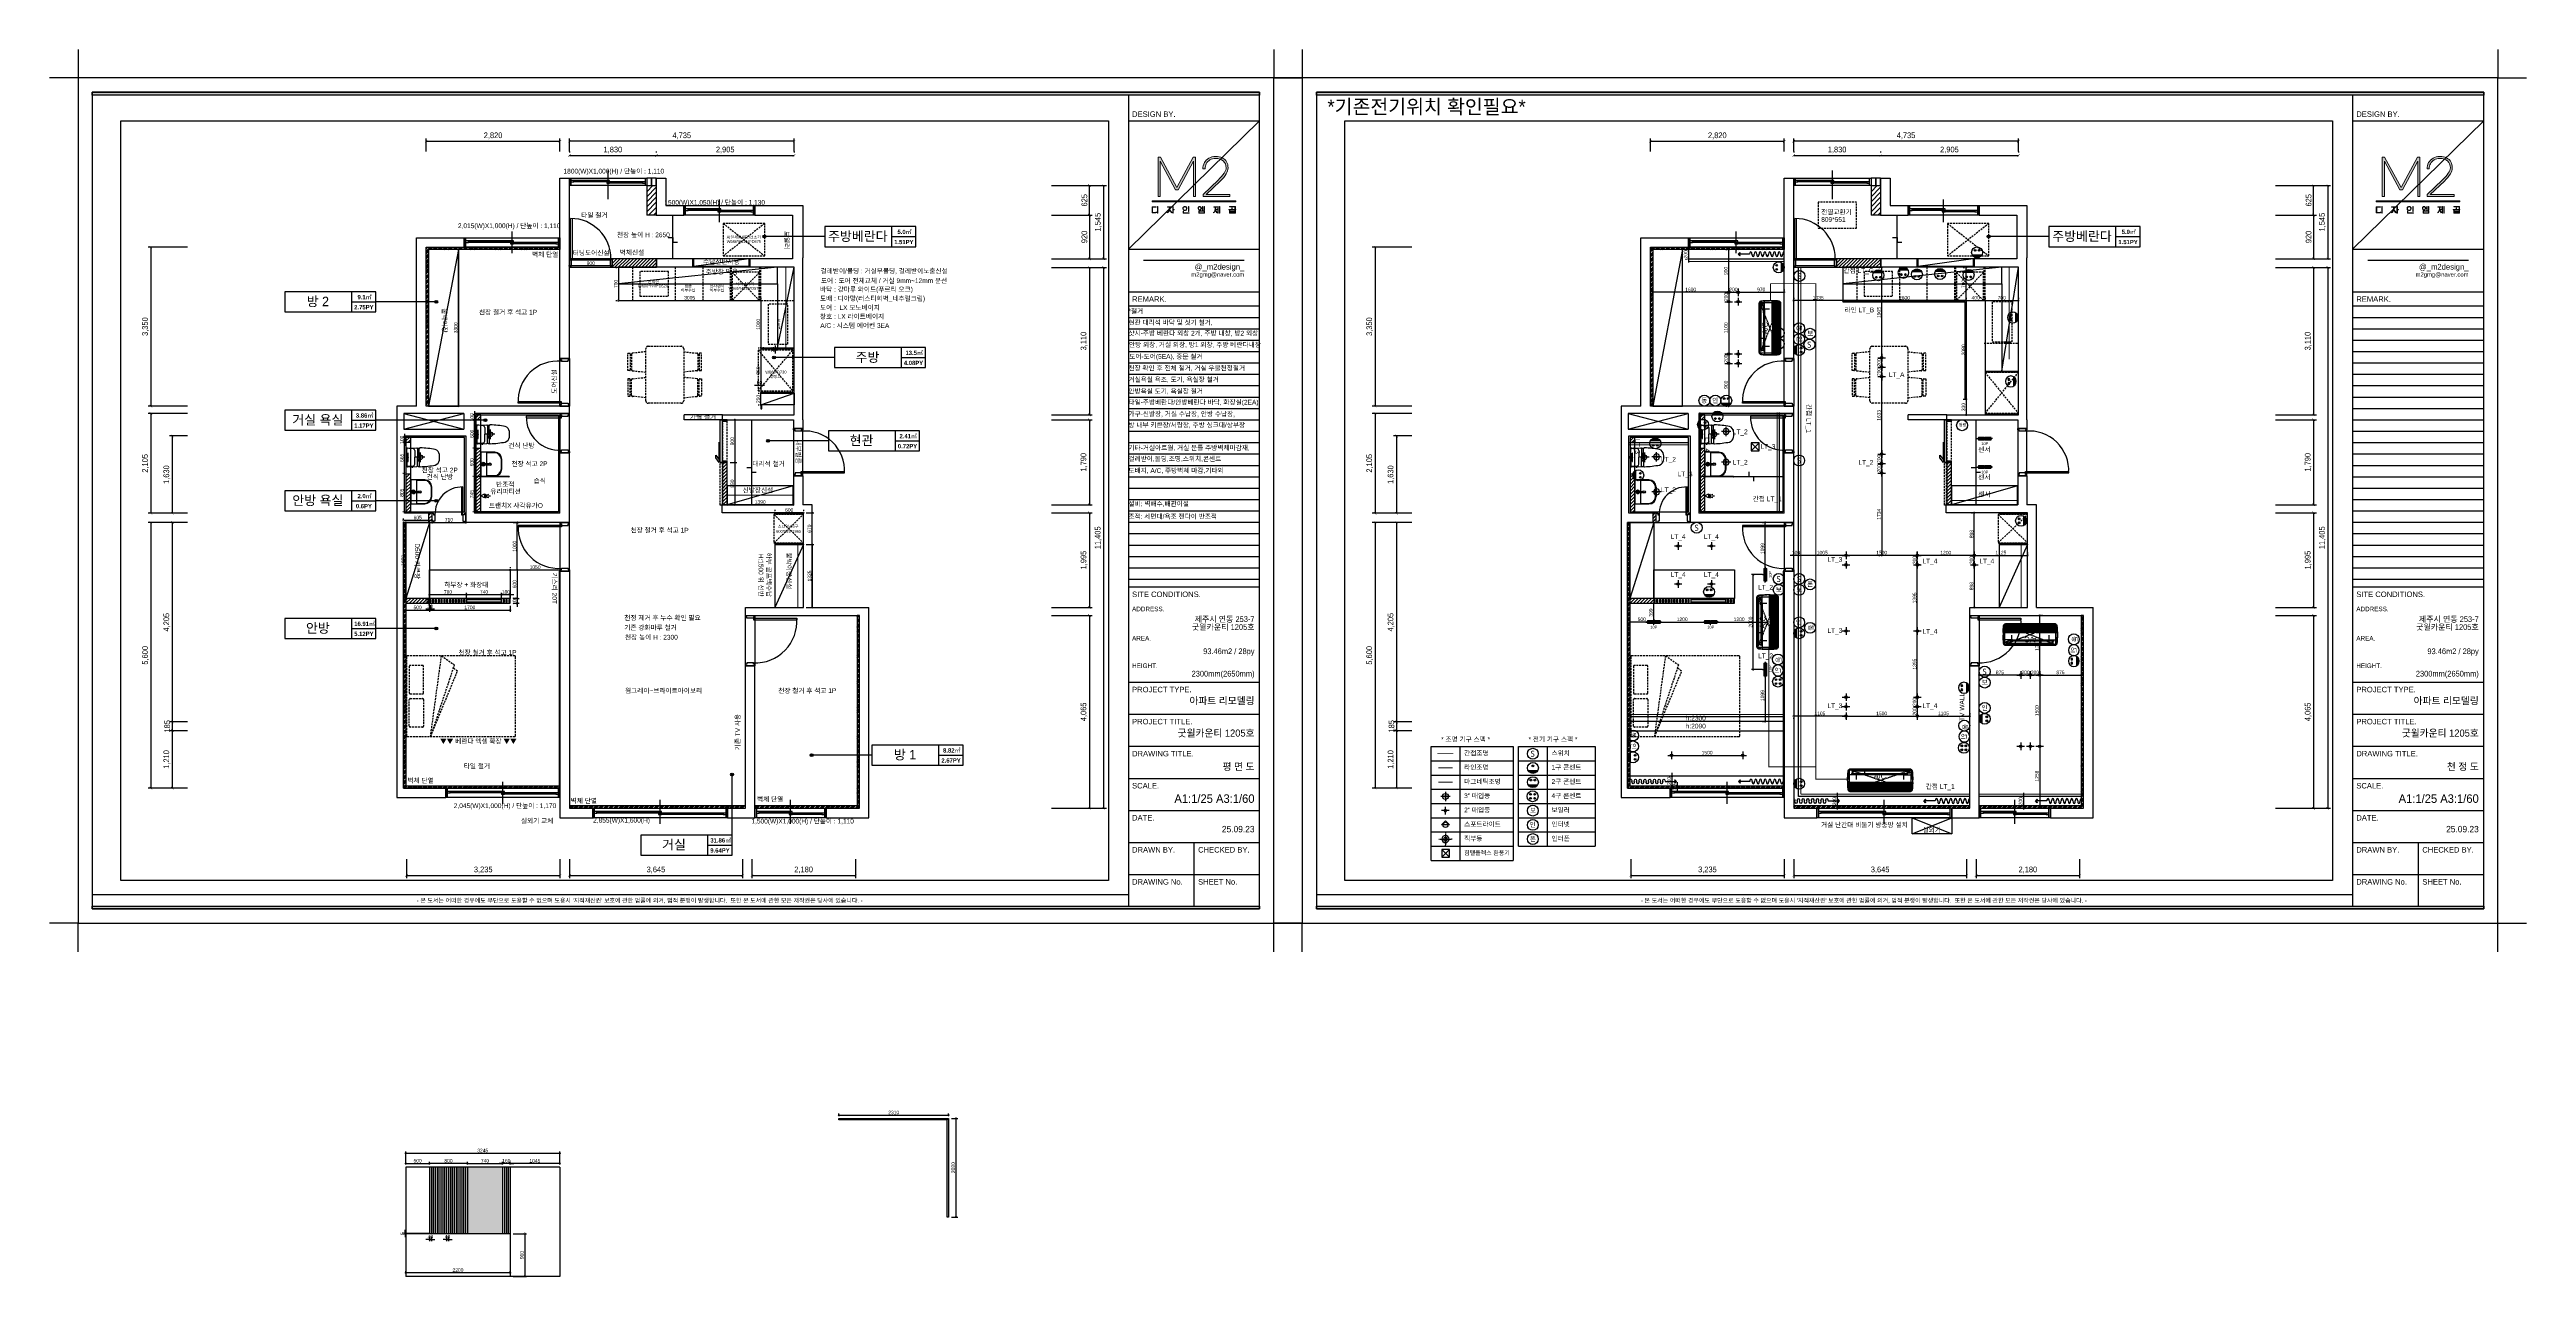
# Model space of a CAD drawing. Header units: inches. Extents: x 220271 to 272471, y 38563 to 64452.
import ezdxf
from ezdxf.enums import TextEntityAlignment as Align

# ---------------------------------------------------------------- set-up
doc = ezdxf.new("R2010")
doc.units = ezdxf.units.IN
doc.header["$LTSCALE"] = 50
doc.header["$MEASUREMENT"] = 0
for name, pattern in [('DH-HID2', [1.2, 0.8, -0.4]), ('HID', [2.5, 1.5, -1]), ('HID2', [1, 0.5, -0.5]), ('HIDDEN', [0.375, 0.25, -0.125])]:
    doc.linetypes.add(name, pattern=pattern)
for name, color, linetype in [('0-ELC TEXT', 7, 'Continuous'), ('01. F-소품', 3, 'Continuous'), ('03-TEXT', 3, 'Continuous'), ('03-WAL NEW', 3, 'Continuous'), ('06-FUR', 6, 'Continuous'), ('06-LIGHT', 4, 'Continuous'), ('07-DIM WAL', 5, 'Continuous'), ('3.기호.계단선', 30, 'Continuous'), ('_LIBR', 4, 'Continuous'), ('_U+B808_U+C774_U+C5B4 2', 7, 'Continuous'), ('BATH', 4, 'Continuous'), ('CEIL-DOOR', 6, 'Continuous'), ('CEIL-LIGHT', 7, 'Continuous'), ('CO-BATH', 6, 'Continuous'), ('CO-DO-FR', 7, 'Continuous'), ('CO-DOOR', 8, 'Continuous'), ('F-WALL1', 2, 'Continuous'), ('fin', 5, 'Continuous'), ('FORM(YOURNAME)-1', 1, 'Continuous'), ('FORM(YOURNAME)-11', 1, 'Continuous'), ('FU-FURM', 251, 'DH-HID2'), ('fur', 6, 'Continuous'), ('HAT', 8, 'Continuous'), ('HL', 6, 'HIDDEN'), ('RC-LIGHT', 7, 'Continuous'), ('TOILET-1', 6, 'Continuous'), ('U-LANP', 6, 'Continuous'), ('도면층4', 4, 'Continuous'), ('도면층5', 5, 'Continuous'), ('설비', 140, 'Continuous'), ('욕실설비', 3, 'Continuous')]:
    doc.layers.add(name, color=color, linetype=linetype)
doc.styles.add('YOURNAME', font='HY울릉도M.TTF')
doc.styles.add('넥슨고딕', font='NEXONLv1GothicBold.ttf')
doc.styles.add('스타일1', font='HY울릉도M.TTF')
doc.styles.add('코레일둥고', font='Korail_Round_Gothic_Medium.ttf')
doc.dimstyles.new('30', dxfattribs={"dimscale": 30, "dimtxt": 2.5, "dimasz": 2.5, "dimexe": 1.25, "dimexo": 2, "dimtad": 1, "dimdec": 0, "dimtxsty": '스타일1', "dimblk": 'DOTSMALL', "dimcen": 2.5, "dimclrd": 1, "dimclre": 1, "dimclrt": 7, "dimadec": 0, "dimazin": 0, "dimtfac": 1, "dimtdec": 0, "dimtix": 1, "dimtmove": 0, "dimatfit": 3, "dimldrblk": 'DOTSMALL', "dimfxl": 1.25, "dimarcsym": 0})
doc.dimstyles.new('YOURNAME-60', dxfattribs={"dimscale": 60, "dimtxt": 2, "dimasz": 0.9, "dimexe": 1, "dimexo": 3, "dimgap": 0.7, "dimtad": 1, "dimdec": 0, "dimzin": 0, "dimdsep": 46, "dimlunit": 6, "dimtxsty": 'YOURNAME', "dimblk": 'ARCHTICK', "dimcen": 0, "dimclrd": 1, "dimclre": 1, "dimclrt": 7, "dimadec": 0, "dimazin": 0, "dimtfac": 1, "dimtdec": 0, "dimtix": 1, "dimtmove": 2, "dimatfit": 3, "dimldrblk": 'ARCHTICK', "dimfxl": 1, "dimtolj": 1, "dimtzin": 0, "dimarcsym": 0})
pattern_1 = [(45, (55, -39439.66), (-35.355339, 35.355339), [])]
pattern_2 = [(45, (25855, -50), (-35.355339, 35.355339), [])]
pattern_3 = [(45, (25800, 39389.66), (-53.033009, 53.033009), []), (45, (25817.68, 39389.66), (-53.033009, 53.033009), []), (45, (25835.355, 39389.66), (-53.033009, 53.033009), []), (45, (25853.03, 39389.66), (-53.033009, 53.033009), [])]
pattern_4 = [(45, (0, 0), (-0.08838834765, 0.08838834765), [])]

# ---------------------------------------------------------------- blocks, each defined once
blk = doc.blocks.new('block 34')
at = {"layer": '_U+B808_U+C774_U+C5B4 2'}
h = blk.add_hatch(color=35, dxfattribs=at)
h.dxf.hatch_style = 2
h.paths.add_polyline_path([(674.6, -105.5), (675.7, -105.5), (683.4, -119.7), (691.1, -105.5), (692.2, -105.5), (692.2, -123.8), (691.2, -123.8), (691.2, -107.3), (684, -120.7), (682.8, -120.7), (675.6, -107.3), (675.6, -123.8), (674.6, -123.8)])
h = blk.add_hatch(color=35, dxfattribs=at)
h.dxf.hatch_style = 2
edge = h.paths.add_edge_path()
edge.add_spline(control_points=[(704.7, -105.8), (705.6, -106.2), (706.3, -106.8), (706.7, -107.6), (707.2, -108.4), (707.4, -109.4), (707.4, -110.5), (707.4, -111.4), (707.1, -112.4), (706.5, -113.3), (705.9, -114.3), (705, -115.4), (703.7, -116.6), (703.7, -116.6), (697.1, -122.9), (697.1, -122.9), (697.1, -122.9), (708.3, -122.9), (708.3, -122.9), (708.3, -122.9), (708.3, -123.8), (708.3, -123.8), (708.3, -123.8), (695.7, -123.8), (695.7, -123.8), (695.7, -123.8), (695.7, -122.9), (695.7, -122.9), (695.7, -122.9), (702.7, -116.2), (702.7, -116.2), (704, -114.9), (704.9, -113.9), (705.5, -112.9), (706.1, -112), (706.5, -111.2), (706.5, -110.5), (706.5, -109.1), (706, -108), (705.1, -107.2), (704.2, -106.4), (703.1, -106), (701.6, -106), (700.5, -106), (699.6, -106.3), (698.9, -106.7), (698.1, -107.2), (697.6, -107.8), (697.2, -108.5), (696.8, -109.2), (696.6, -110.1), (696.6, -110.9), (696.6, -110.9), (695.6, -110.9), (695.6, -110.9), (695.6, -109.9), (695.8, -108.9), (696.3, -108), (696.8, -107.2), (697.5, -106.5), (698.4, -105.9), (699.3, -105.4), (700.3, -105.1), (701.6, -105.1), (702.8, -105.1), (703.8, -105.3), (704.7, -105.8)], knot_values=[0, 0, 0, 0, 1, 1, 1, 2, 2, 2, 3, 3, 3, 4, 4, 4, 5, 5, 5, 6, 6, 6, 7, 7, 7, 8, 8, 8, 9, 9, 9, 10, 10, 10, 11, 11, 11, 12, 12, 12, 13, 13, 13, 14, 14, 14, 15, 15, 15, 16, 16, 16, 17, 17, 17, 18, 18, 18, 19, 19, 19, 20, 20, 20, 21, 21, 21, 22, 22, 22, 22], degree=3, periodic=0)
at = {"layer": '_U+B808_U+C774_U+C5B4 2', "lineweight": 0}
blk.add_lwpolyline([(674.6, -105.5), (675.7, -105.5), (683.4, -119.7), (691.1, -105.5), (692.2, -105.5), (692.2, -123.8), (691.2, -123.8), (691.2, -107.3), (684, -120.7), (682.8, -120.7), (675.6, -107.3), (675.6, -123.8), (674.6, -123.8), (674.6, -105.5)], dxfattribs=at)
blk.add_open_spline([(704.7, -105.8), (705.6, -106.2), (706.3, -106.8), (706.7, -107.6), (707.2, -108.4), (707.4, -109.4), (707.4, -110.5), (707.4, -111.4), (707.1, -112.4), (706.5, -113.3), (705.9, -114.3), (705, -115.4), (703.7, -116.6), (703.7, -116.6), (697.1, -122.9), (697.1, -122.9), (697.1, -122.9), (708.3, -122.9), (708.3, -122.9), (708.3, -122.9), (708.3, -123.8), (708.3, -123.8), (708.3, -123.8), (695.7, -123.8), (695.7, -123.8), (695.7, -123.8), (695.7, -122.9), (695.7, -122.9), (695.7, -122.9), (702.7, -116.2), (702.7, -116.2), (704, -114.9), (704.9, -113.9), (705.5, -112.9), (706.1, -112), (706.5, -111.2), (706.5, -110.5), (706.5, -109.1), (706, -108), (705.1, -107.2), (704.2, -106.4), (703.1, -106), (701.6, -106), (700.5, -106), (699.6, -106.3), (698.9, -106.7), (698.1, -107.2), (697.6, -107.8), (697.2, -108.5), (696.8, -109.2), (696.6, -110.1), (696.6, -110.9), (696.6, -110.9), (695.6, -110.9), (695.6, -110.9), (695.6, -109.9), (695.8, -108.9), (696.3, -108), (696.8, -107.2), (697.5, -106.5), (698.4, -105.9), (699.3, -105.4), (700.3, -105.1), (701.6, -105.1), (702.8, -105.1), (703.8, -105.3), (704.7, -105.8)], degree=3, knots=[0, 0, 0, 0, 1, 1, 1, 2, 2, 2, 3, 3, 3, 4, 4, 4, 5, 5, 5, 6, 6, 6, 7, 7, 7, 8, 8, 8, 9, 9, 9, 10, 10, 10, 11, 11, 11, 12, 12, 12, 13, 13, 13, 14, 14, 14, 15, 15, 15, 16, 16, 16, 17, 17, 17, 18, 18, 18, 19, 19, 19, 20, 20, 20, 21, 21, 21, 22, 22, 22, 22], dxfattribs=at)
blk = doc.blocks.new('block 35')
at = {"layer": '_U+B808_U+C774_U+C5B4 2'}
h = blk.add_hatch(color=35, dxfattribs=at)
h.dxf.hatch_style = 2
edge = h.paths.add_edge_path()
edge.add_spline(control_points=[(673.7, -128.8), (673.7, -128.8), (672, -128.8), (672, -128.8), (672, -128.8), (672, -131.4), (672, -131.4), (672, -131.4), (673.1, -131.4), (673.1, -131.4), (673.3, -131.4), (673.4, -131.3), (673.6, -131.3), (673.7, -131.3), (673.9, -131.2), (674, -131.2), (674, -131.2), (674, -131.4), (674, -131.4), (673.9, -131.4), (673.8, -131.4), (673.6, -131.5), (673.5, -131.5), (673.3, -131.5), (673.1, -131.5), (673.1, -131.5), (671.8, -131.5), (671.8, -131.5), (671.8, -131.5), (671.8, -128.7), (671.8, -128.7), (671.8, -128.7), (673.7, -128.7), (673.7, -128.7), (673.7, -128.7), (673.7, -128.8), (673.7, -128.8)], knot_values=[0, 0, 0, 0, 1, 1, 1, 2, 2, 2, 3, 3, 3, 4, 4, 4, 5, 5, 5, 6, 6, 6, 7, 7, 7, 8, 8, 8, 9, 9, 9, 10, 10, 10, 11, 11, 11, 12, 12, 12, 12], degree=3, periodic=0)
h.paths.add_polyline_path([(674.5, -131.7), (674.4, -131.7), (674.4, -128.5), (674.5, -128.5)])
h = blk.add_hatch(color=35, dxfattribs=at)
h.dxf.hatch_style = 2
edge = h.paths.add_edge_path()
edge.add_spline(control_points=[(680, -130), (680, -130), (681.1, -131.4), (681.1, -131.4), (681.1, -131.4), (681, -131.5), (681, -131.5), (681, -131.5), (679.9, -130.2), (679.9, -130.2), (679.8, -130.6), (679.7, -130.9), (679.5, -131.1), (679.3, -131.3), (679.1, -131.5), (678.9, -131.5), (678.9, -131.5), (678.9, -131.4), (678.9, -131.4), (679.1, -131.3), (679.3, -131.2), (679.4, -130.9), (679.6, -130.7), (679.7, -130.4), (679.8, -130), (679.9, -129.7), (679.9, -129.3), (679.9, -128.8), (679.9, -128.8), (679, -128.8), (679, -128.8), (679, -128.8), (679, -128.7), (679, -128.7), (679, -128.7), (681, -128.7), (681, -128.7), (681, -128.7), (681, -128.8), (681, -128.8), (681, -128.8), (680.1, -128.8), (680.1, -128.8), (680.1, -129.3), (680, -129.7), (680, -130)], knot_values=[0, 0, 0, 0, 1, 1, 1, 2, 2, 2, 3, 3, 3, 4, 4, 4, 5, 5, 5, 6, 6, 6, 7, 7, 7, 8, 8, 8, 9, 9, 9, 10, 10, 10, 11, 11, 11, 12, 12, 12, 13, 13, 13, 14, 14, 14, 15, 15, 15, 15], degree=3, periodic=0)
h.paths.add_polyline_path([(682.2, -130.1), (681.7, -130.1), (681.7, -131.7), (681.5, -131.7), (681.5, -128.5), (681.7, -128.5), (681.7, -129.9), (682.2, -129.9)])
h = blk.add_hatch(color=35, dxfattribs=at)
h.dxf.hatch_style = 2
edge = h.paths.add_edge_path()
edge.add_spline(control_points=[(687.7, -128.7), (687.8, -128.8), (688, -128.9), (688, -129), (688.1, -129.1), (688.1, -129.3), (688.1, -129.5), (688.1, -129.6), (688.1, -129.8), (688, -129.9), (688, -130.1), (687.8, -130.2), (687.7, -130.3), (687.5, -130.3), (687.4, -130.4), (687.2, -130.4), (686.9, -130.4), (686.8, -130.3), (686.6, -130.3), (686.5, -130.2), (686.4, -130.1), (686.3, -129.9), (686.2, -129.8), (686.2, -129.6), (686.2, -129.5), (686.2, -129.3), (686.2, -129.1), (686.3, -129), (686.4, -128.9), (686.5, -128.8), (686.6, -128.7), (686.8, -128.6), (686.9, -128.6), (687.2, -128.6), (687.4, -128.6), (687.5, -128.6), (687.7, -128.7)], knot_values=[0, 0, 0, 0, 1, 1, 1, 2, 2, 2, 3, 3, 3, 4, 4, 4, 5, 5, 5, 6, 6, 6, 7, 7, 7, 8, 8, 8, 9, 9, 9, 10, 10, 10, 11, 11, 11, 12, 12, 12, 12], degree=3, periodic=0)
edge = h.paths.add_edge_path()
edge.add_spline(control_points=[(686.7, -128.8), (686.6, -128.9), (686.5, -128.9), (686.4, -129.1), (686.4, -129.2), (686.3, -129.3), (686.3, -129.5), (686.3, -129.6), (686.4, -129.8), (686.4, -129.9), (686.5, -130), (686.6, -130.1), (686.7, -130.2), (686.8, -130.2), (687, -130.2), (687.2, -130.2), (687.3, -130.2), (687.5, -130.2), (687.6, -130.2), (687.7, -130.1), (687.8, -130), (687.9, -129.9), (687.9, -129.8), (688, -129.6), (688, -129.5), (688, -129.3), (687.9, -129.2), (687.9, -129.1), (687.8, -128.9), (687.7, -128.9), (687.6, -128.8), (687.5, -128.7), (687.3, -128.7), (687.2, -128.7), (687, -128.7), (686.8, -128.7), (686.7, -128.8)], knot_values=[0, 0, 0, 0, 1, 1, 1, 2, 2, 2, 3, 3, 3, 4, 4, 4, 5, 5, 5, 6, 6, 6, 7, 7, 7, 8, 8, 8, 9, 9, 9, 10, 10, 10, 11, 11, 11, 12, 12, 12, 12], degree=3, periodic=0)
h.paths.add_polyline_path([(686.6, -131.5), (689.2, -131.5), (689.2, -131.7), (686.4, -131.7), (686.4, -130.7), (686.6, -130.7)])
h.paths.add_polyline_path([(689, -130.9), (688.9, -130.9), (688.9, -128.5), (689, -128.5)])
h = blk.add_hatch(color=35, dxfattribs=at)
h.dxf.hatch_style = 2
edge = h.paths.add_edge_path()
edge.add_spline(control_points=[(694.7, -130), (694.5, -130.2), (694.4, -130.2), (694.1, -130.2), (693.9, -130.2), (693.7, -130.2), (693.6, -130), (693.5, -129.8), (693.4, -129.6), (693.4, -129.4), (693.4, -129.1), (693.5, -128.9), (693.6, -128.8), (693.7, -128.6), (693.9, -128.5), (694.1, -128.5), (694.3, -128.5), (694.5, -128.6), (694.6, -128.7), (694.8, -128.9), (694.8, -129), (694.8, -129.2), (694.8, -129.2), (695.4, -129.2), (695.4, -129.2), (695.4, -129.2), (695.4, -128.5), (695.4, -128.5), (695.4, -128.5), (695.6, -128.5), (695.6, -128.5), (695.6, -128.5), (695.6, -130.3), (695.6, -130.3), (695.6, -130.3), (695.4, -130.3), (695.4, -130.3), (695.4, -130.3), (695.4, -129.4), (695.4, -129.4), (695.4, -129.4), (694.9, -129.4), (694.9, -129.4), (694.9, -129.6), (694.8, -129.8), (694.7, -130)], knot_values=[0, 0, 0, 0, 1, 1, 1, 2, 2, 2, 3, 3, 3, 4, 4, 4, 5, 5, 5, 6, 6, 6, 7, 7, 7, 8, 8, 8, 9, 9, 9, 10, 10, 10, 11, 11, 11, 12, 12, 12, 13, 13, 13, 14, 14, 14, 15, 15, 15, 15], degree=3, periodic=0)
edge = h.paths.add_edge_path()
edge.add_spline(control_points=[(693.7, -129.9), (693.8, -130), (694, -130.1), (694.1, -130.1), (694.3, -130.1), (694.5, -130), (694.5, -129.9), (694.6, -129.8), (694.7, -129.6), (694.7, -129.4), (694.7, -129.2), (694.6, -129), (694.5, -128.9), (694.5, -128.8), (694.3, -128.7), (694.1, -128.7), (694, -128.7), (693.8, -128.8), (693.7, -128.9), (693.6, -129), (693.6, -129.2), (693.6, -129.4), (693.6, -129.6), (693.6, -129.8), (693.7, -129.9)], knot_values=[0, 0, 0, 0, 1, 1, 1, 2, 2, 2, 3, 3, 3, 4, 4, 4, 5, 5, 5, 6, 6, 6, 7, 7, 7, 8, 8, 8, 8], degree=3, periodic=0)
h.paths.add_polyline_path([(693.7, -130.6), (696.4, -130.6), (696.4, -131.7), (693.7, -131.7)])
h.paths.add_polyline_path([(693.9, -131.5), (696.2, -131.5), (696.2, -130.7), (693.9, -130.7)])
h.paths.add_polyline_path([(696.4, -128.5), (696.4, -130.3), (696.2, -130.3), (696.2, -128.5)])
h = blk.add_hatch(color=35, dxfattribs=at)
h.dxf.hatch_style = 2
edge = h.paths.add_edge_path()
edge.add_spline(control_points=[(701.5, -129.9), (701.5, -129.9), (702.3, -131.4), (702.3, -131.4), (702.3, -131.4), (702.1, -131.5), (702.1, -131.5), (702.1, -131.5), (701.4, -130.2), (701.4, -130.2), (701.3, -130.9), (701, -131.4), (700.6, -131.5), (700.6, -131.5), (700.6, -131.4), (700.6, -131.4), (700.9, -131.3), (701.1, -131), (701.2, -130.5), (701.3, -130.1), (701.4, -129.5), (701.4, -128.8), (701.4, -128.8), (700.7, -128.8), (700.7, -128.8), (700.7, -128.8), (700.7, -128.7), (700.7, -128.7), (700.7, -128.7), (702.2, -128.7), (702.2, -128.7), (702.2, -128.7), (702.2, -128.8), (702.2, -128.8), (702.2, -128.8), (701.5, -128.8), (701.5, -128.8), (701.5, -129.2), (701.5, -129.6), (701.5, -129.9)], knot_values=[0, 0, 0, 0, 1, 1, 1, 2, 2, 2, 3, 3, 3, 4, 4, 4, 5, 5, 5, 6, 6, 6, 7, 7, 7, 8, 8, 8, 9, 9, 9, 10, 10, 10, 11, 11, 11, 12, 12, 12, 13, 13, 13, 13], degree=3, periodic=0)
h.paths.add_polyline_path([(702.6, -128.5), (702.8, -128.5), (702.8, -131.7), (702.6, -131.7), (702.6, -129.9), (702, -129.9), (702, -129.8), (702.6, -129.8)])
h.paths.add_polyline_path([(703.6, -128.5), (703.6, -131.7), (703.4, -131.7), (703.4, -128.5)])
h = blk.add_hatch(color=35, dxfattribs=at)
h.dxf.hatch_style = 2
h.paths.add_polyline_path([(711, -129.9), (711, -130.1), (707.8, -130.1), (707.8, -129.9), (709.2, -129.9), (709.2, -129.2), (709.3, -129.2), (709.3, -129.9)])
h.paths.add_polyline_path([(710.6, -128.7), (708.1, -128.7), (708.1, -128.6), (710.8, -128.6), (710.8, -129.6), (710.6, -129.6)])
h.paths.add_polyline_path([(710.6, -130.4), (710.8, -130.4), (710.8, -131.7), (708.1, -131.7), (708.1, -130.4), (708.2, -130.4), (708.2, -130.8), (710.6, -130.8)])
h.paths.add_polyline_path([(710.6, -131.5), (710.6, -131), (708.2, -131), (708.2, -131.5)])
at = {"layer": '_U+B808_U+C774_U+C5B4 2', "lineweight": 0}
for points in [[(674.5, -131.7), (674.4, -131.7), (674.4, -128.5), (674.5, -128.5), (674.5, -131.7)], [(682.2, -130.1), (681.7, -130.1), (681.7, -131.7), (681.5, -131.7), (681.5, -128.5), (681.7, -128.5), (681.7, -129.9), (682.2, -129.9), (682.2, -130.1)], [(686.6, -131.5), (689.2, -131.5), (689.2, -131.7), (686.4, -131.7), (686.4, -130.7), (686.6, -130.7), (686.6, -131.5)], [(689, -130.9), (688.9, -130.9), (688.9, -128.5), (689, -128.5), (689, -130.9)], [(693.7, -130.6), (696.4, -130.6), (696.4, -131.7), (693.7, -131.7), (693.7, -130.6)], [(693.9, -131.5), (696.2, -131.5), (696.2, -130.7), (693.9, -130.7), (693.9, -131.5)], [(696.4, -128.5), (696.4, -130.3), (696.2, -130.3), (696.2, -128.5), (696.4, -128.5)], [(702.6, -128.5), (702.8, -128.5), (702.8, -131.7), (702.6, -131.7), (702.6, -129.9), (702, -129.9), (702, -129.8), (702.6, -129.8), (702.6, -128.5)], [(703.6, -128.5), (703.6, -131.7), (703.4, -131.7), (703.4, -128.5), (703.6, -128.5)], [(711, -129.9), (711, -130.1), (707.8, -130.1), (707.8, -129.9), (709.2, -129.9), (709.2, -129.2), (709.3, -129.2), (709.3, -129.9), (711, -129.9)], [(710.6, -128.7), (708.1, -128.7), (708.1, -128.6), (710.8, -128.6), (710.8, -129.6), (710.6, -129.6), (710.6, -128.7)], [(710.6, -130.4), (710.8, -130.4), (710.8, -131.7), (708.1, -131.7), (708.1, -130.4), (708.2, -130.4), (708.2, -130.8), (710.6, -130.8), (710.6, -130.4)], [(710.6, -131.5), (710.6, -131), (708.2, -131), (708.2, -131.5), (710.6, -131.5)]]:
    blk.add_lwpolyline(points, dxfattribs=at)
for points, knots in [([(673.7, -128.8), (673.7, -128.8), (672, -128.8), (672, -128.8), (672, -128.8), (672, -131.4), (672, -131.4), (672, -131.4), (673.1, -131.4), (673.1, -131.4), (673.3, -131.4), (673.4, -131.3), (673.6, -131.3), (673.7, -131.3), (673.9, -131.2), (674, -131.2), (674, -131.2), (674, -131.4), (674, -131.4), (673.9, -131.4), (673.8, -131.4), (673.6, -131.5), (673.5, -131.5), (673.3, -131.5), (673.1, -131.5), (673.1, -131.5), (671.8, -131.5), (671.8, -131.5), (671.8, -131.5), (671.8, -128.7), (671.8, -128.7), (671.8, -128.7), (673.7, -128.7), (673.7, -128.7), (673.7, -128.7), (673.7, -128.8), (673.7, -128.8)], [0, 0, 0, 0, 1, 1, 1, 2, 2, 2, 3, 3, 3, 4, 4, 4, 5, 5, 5, 6, 6, 6, 7, 7, 7, 8, 8, 8, 9, 9, 9, 10, 10, 10, 11, 11, 11, 12, 12, 12, 12]), ([(680, -130), (680, -130), (681.1, -131.4), (681.1, -131.4), (681.1, -131.4), (681, -131.5), (681, -131.5), (681, -131.5), (679.9, -130.2), (679.9, -130.2), (679.8, -130.6), (679.7, -130.9), (679.5, -131.1), (679.3, -131.3), (679.1, -131.5), (678.9, -131.5), (678.9, -131.5), (678.9, -131.4), (678.9, -131.4), (679.1, -131.3), (679.3, -131.2), (679.4, -130.9), (679.6, -130.7), (679.7, -130.4), (679.8, -130), (679.9, -129.7), (679.9, -129.3), (679.9, -128.8), (679.9, -128.8), (679, -128.8), (679, -128.8), (679, -128.8), (679, -128.7), (679, -128.7), (679, -128.7), (681, -128.7), (681, -128.7), (681, -128.7), (681, -128.8), (681, -128.8), (681, -128.8), (680.1, -128.8), (680.1, -128.8), (680.1, -129.3), (680, -129.7), (680, -130)], [0, 0, 0, 0, 1, 1, 1, 2, 2, 2, 3, 3, 3, 4, 4, 4, 5, 5, 5, 6, 6, 6, 7, 7, 7, 8, 8, 8, 9, 9, 9, 10, 10, 10, 11, 11, 11, 12, 12, 12, 13, 13, 13, 14, 14, 14, 15, 15, 15, 15]), ([(687.7, -128.7), (687.8, -128.8), (688, -128.9), (688, -129), (688.1, -129.1), (688.1, -129.3), (688.1, -129.5), (688.1, -129.6), (688.1, -129.8), (688, -129.9), (688, -130.1), (687.8, -130.2), (687.7, -130.3), (687.5, -130.3), (687.4, -130.4), (687.2, -130.4), (686.9, -130.4), (686.8, -130.3), (686.6, -130.3), (686.5, -130.2), (686.4, -130.1), (686.3, -129.9), (686.2, -129.8), (686.2, -129.6), (686.2, -129.5), (686.2, -129.3), (686.2, -129.1), (686.3, -129), (686.4, -128.9), (686.5, -128.8), (686.6, -128.7), (686.8, -128.6), (686.9, -128.6), (687.2, -128.6), (687.4, -128.6), (687.5, -128.6), (687.7, -128.7)], [0, 0, 0, 0, 1, 1, 1, 2, 2, 2, 3, 3, 3, 4, 4, 4, 5, 5, 5, 6, 6, 6, 7, 7, 7, 8, 8, 8, 9, 9, 9, 10, 10, 10, 11, 11, 11, 12, 12, 12, 12]), ([(686.7, -128.8), (686.6, -128.9), (686.5, -128.9), (686.4, -129.1), (686.4, -129.2), (686.3, -129.3), (686.3, -129.5), (686.3, -129.6), (686.4, -129.8), (686.4, -129.9), (686.5, -130), (686.6, -130.1), (686.7, -130.2), (686.8, -130.2), (687, -130.2), (687.2, -130.2), (687.3, -130.2), (687.5, -130.2), (687.6, -130.2), (687.7, -130.1), (687.8, -130), (687.9, -129.9), (687.9, -129.8), (688, -129.6), (688, -129.5), (688, -129.3), (687.9, -129.2), (687.9, -129.1), (687.8, -128.9), (687.7, -128.9), (687.6, -128.8), (687.5, -128.7), (687.3, -128.7), (687.2, -128.7), (687, -128.7), (686.8, -128.7), (686.7, -128.8)], [0, 0, 0, 0, 1, 1, 1, 2, 2, 2, 3, 3, 3, 4, 4, 4, 5, 5, 5, 6, 6, 6, 7, 7, 7, 8, 8, 8, 9, 9, 9, 10, 10, 10, 11, 11, 11, 12, 12, 12, 12]), ([(694.7, -130), (694.5, -130.2), (694.4, -130.2), (694.1, -130.2), (693.9, -130.2), (693.7, -130.2), (693.6, -130), (693.5, -129.8), (693.4, -129.6), (693.4, -129.4), (693.4, -129.1), (693.5, -128.9), (693.6, -128.8), (693.7, -128.6), (693.9, -128.5), (694.1, -128.5), (694.3, -128.5), (694.5, -128.6), (694.6, -128.7), (694.8, -128.9), (694.8, -129), (694.8, -129.2), (694.8, -129.2), (695.4, -129.2), (695.4, -129.2), (695.4, -129.2), (695.4, -128.5), (695.4, -128.5), (695.4, -128.5), (695.6, -128.5), (695.6, -128.5), (695.6, -128.5), (695.6, -130.3), (695.6, -130.3), (695.6, -130.3), (695.4, -130.3), (695.4, -130.3), (695.4, -130.3), (695.4, -129.4), (695.4, -129.4), (695.4, -129.4), (694.9, -129.4), (694.9, -129.4), (694.9, -129.6), (694.8, -129.8), (694.7, -130)], [0, 0, 0, 0, 1, 1, 1, 2, 2, 2, 3, 3, 3, 4, 4, 4, 5, 5, 5, 6, 6, 6, 7, 7, 7, 8, 8, 8, 9, 9, 9, 10, 10, 10, 11, 11, 11, 12, 12, 12, 13, 13, 13, 14, 14, 14, 15, 15, 15, 15]), ([(693.7, -129.9), (693.8, -130), (694, -130.1), (694.1, -130.1), (694.3, -130.1), (694.5, -130), (694.5, -129.9), (694.6, -129.8), (694.7, -129.6), (694.7, -129.4), (694.7, -129.2), (694.6, -129), (694.5, -128.9), (694.5, -128.8), (694.3, -128.7), (694.1, -128.7), (694, -128.7), (693.8, -128.8), (693.7, -128.9), (693.6, -129), (693.6, -129.2), (693.6, -129.4), (693.6, -129.6), (693.6, -129.8), (693.7, -129.9)], [0, 0, 0, 0, 1, 1, 1, 2, 2, 2, 3, 3, 3, 4, 4, 4, 5, 5, 5, 6, 6, 6, 7, 7, 7, 8, 8, 8, 8]), ([(701.5, -129.9), (701.5, -129.9), (702.3, -131.4), (702.3, -131.4), (702.3, -131.4), (702.1, -131.5), (702.1, -131.5), (702.1, -131.5), (701.4, -130.2), (701.4, -130.2), (701.3, -130.9), (701, -131.4), (700.6, -131.5), (700.6, -131.5), (700.6, -131.4), (700.6, -131.4), (700.9, -131.3), (701.1, -131), (701.2, -130.5), (701.3, -130.1), (701.4, -129.5), (701.4, -128.8), (701.4, -128.8), (700.7, -128.8), (700.7, -128.8), (700.7, -128.8), (700.7, -128.7), (700.7, -128.7), (700.7, -128.7), (702.2, -128.7), (702.2, -128.7), (702.2, -128.7), (702.2, -128.8), (702.2, -128.8), (702.2, -128.8), (701.5, -128.8), (701.5, -128.8), (701.5, -129.2), (701.5, -129.6), (701.5, -129.9)], [0, 0, 0, 0, 1, 1, 1, 2, 2, 2, 3, 3, 3, 4, 4, 4, 5, 5, 5, 6, 6, 6, 7, 7, 7, 8, 8, 8, 9, 9, 9, 10, 10, 10, 11, 11, 11, 12, 12, 12, 13, 13, 13, 13])]:
    blk.add_open_spline(points, degree=3, knots=knots, dxfattribs=at)
blk = doc.blocks.new('block 33')
at = {"layer": '_U+B808_U+C774_U+C5B4 2'}
for name in ['block 34', 'block 35']:
    blk.add_blockref(name, (0, 0), dxfattribs=at)
blk = doc.blocks.new('block 32')
at = {"layer": '_U+B808_U+C774_U+C5B4 2'}
h = blk.add_hatch(color=35, dxfattribs=at)
h.dxf.hatch_style = 2
h.paths.add_polyline_path([(711, -126.3), (671.8, -126.3), (671.8, -125.9), (711, -125.9)])
at = {"layer": '_U+B808_U+C774_U+C5B4 2', "lineweight": 0}
blk.add_lwpolyline([(711, -126.3), (671.8, -126.3), (671.8, -125.9), (711, -125.9), (711, -126.3)], dxfattribs=at)
at = {"layer": '_U+B808_U+C774_U+C5B4 2'}
blk.add_blockref('block 33', (0, 0), dxfattribs=at)
blk = doc.blocks.new('FORM-ELEVATION')
at = {"layer": 'FORM(YOURNAME)-11'}
h = blk.add_hatch(color=256, dxfattribs=at)
h.dxf.hatch_style = 1
h.paths.add_polyline_path([(-10309, 35708), (71691, 35708), (71691, 35508), (-10309, 35508)])
h.paths.add_polyline_path([(-10309, -21492), (71691, -21492), (71691, -21692), (-10309, -21692)])
at = {"layer": 'Defpoints', "color": 158}
for p, q in [((62481, 35508), (62481, -21492)), ((62481, 33708), (71691, 33708)), ((62481, 24686), (71691, 33708)), ((62481, 24686), (71691, 24686)), ((62481, 20686), (71691, 20686)), ((62481, 19886), (71691, 19886)), ((62481, 19086), (71691, 19086)), ((62481, 18286), (71691, 18286)), ((62481, 17486), (71691, 17486)), ((62481, 16686), (71691, 16686)), ((62481, 15886), (71691, 15886)), ((62481, 15086), (71691, 15086)), ((62481, 14286), (71691, 14286)), ((62481, 13486), (71691, 13486)), ((62481, 12686), (71691, 12686)), ((62481, 11886), (71691, 11886)), ((62481, 11086), (71691, 11086)), ((62481, 10286), (71691, 10286)), ((62481, 9486), (71691, 9486)), ((62481, 8686), (71691, 8686)), ((62481, 7886), (71691, 7886)), ((62481, 7086), (71691, 7086)), ((62481, 6286), (71691, 6286)), ((62481, 5486), (71691, 5486)), ((62481, 4686), (71691, 4686)), ((62481, 3886), (71691, 3886)), ((62481, 3086), (71691, 3086)), ((62481, 2286), (71691, 2286)), ((62481, 1486), (71691, 1486)), ((62481, -20692), (-10309, -20692))]:
    blk.add_line(p, q, dxfattribs=at)
at = {"layer": 'Defpoints', "color": 1}
for points in [[(-11309, 38708), (-11309, 36708), (-13309, 36708)], [(72691, 38708), (72691, 36708), (74691, 36708)], [(-11309, -24692), (-11309, -22692), (-13309, -22692)], [(72691, -24692), (72691, -22692), (74691, -22692)]]:
    blk.add_lwpolyline(points, dxfattribs=at)
at = {"layer": 'Defpoints', "color": 158}
for points in [[(-10309, -21692), (71691, -21692), (71691, 35708), (-10309, 35708)], [(-8309, 33708), (61071, 33708), (61071, -19692), (-8309, -19692)]]:
    blk.add_lwpolyline(points, close=True, dxfattribs=at)
at = {"layer": 'FORM(YOURNAME)-11', "color": 251}
blk.add_line((63550, 23916), (70622, 23916), dxfattribs=at)
at = {"layer": 'FORM(YOURNAME)-11', "color": 14}
for p, q in [((62481, 21686), (71691, 21686)), ((62481, 937), (71691, 937)), ((62481, -5756), (71691, -5756)), ((62481, -8009), (71691, -8009)), ((62481, -10261), (71691, -10261)), ((62481, -12514), (71691, -12514)), ((62481, -14766), (71691, -14766)), ((62481, -17019), (71691, -17019)), ((67086, -17019), (67086, -21492)), ((62481, -19271), (71691, -19271))]:
    blk.add_line(p, q, dxfattribs=at)
at = {"layer": 'FORM(YOURNAME)-11', "color": 250}
blk.add_lwpolyline([(-11309, -22692), (72691, -22692), (72691, 36708), (-11309, 36708)], close=True, dxfattribs=at)
at = {"layer": 'FORM(YOURNAME)-11'}
for points in [[(-10309, 35708), (71691, 35708), (71691, 35508), (-10309, 35508)], [(-10309, -21492), (71691, -21492), (71691, -21692), (-10309, -21692)]]:
    blk.add_lwpolyline(points, close=True, dxfattribs=at)
at = {"layer": '_U+B808_U+C774_U+C5B4 2', "xscale": 150, "yscale": 150, "zscale": 150}
blk.add_blockref('block 32', (-36628, 46957), dxfattribs=at)
at = {"layer": 'FORM(YOURNAME)-11', "color": 14, "style": 'YOURNAME'}
for s, height, p in [('DESIGN BY.', 386.1, (62739, 34170)), ('REMARK.', 386.1, (62739, 21172)), ('SITE CONDITIONS.', 386.14, (62739, 422)), ('PROJECT TYPE.', 386.14, (62739, -6271)), ('PROJECT TITLE.', 386.14, (62739, -8524)), ('DRAWING TITLE.', 386.14, (62739, -10776)), ('SCALE.', 386.1, (62739, -13029)), ('DATE.', 386.1, (62739, -15281)), ('DRAWN BY.', 386.1, (62739, -17534)), ('CHECKED BY.', 386.14, (67376, -17534)), ('DRAWING No.', 386.14, (62739, -19786)), ('SHEET No.', 386.1, (67376, -19786))]:
    blk.add_text(s, height=height, dxfattribs=at).set_placement(p, align=Align.MIDDLE_LEFT)
for s, height, width, p in [('m2gmg@naver.com', 300, 0.995, (70622, 22747)), ('@_m2design_', 400, 1.03, (70622, 23242))]:
    blk.add_text(s, height=height, dxfattribs=dict(at, width=width)).set_placement(p, align=Align.RIGHT)
at = {"layer": 'FORM(YOURNAME)-11', "color": 251, "style": 'YOURNAME'}
for s, p in [('ADDRESS.', (62739, -608)), ('AREA.', (62739, -2667)), ('HEIGHT.', (62739, -4598))]:
    blk.add_text(s, height=321.8, dxfattribs=at).set_placement(p, align=Align.MIDDLE_LEFT)
at = {"layer": 'FORM(YOURNAME)-11', "color": 1, "style": 'YOURNAME'}
blk.add_text("- 본 도서는 어떠한 경우에도 무단으로 도용할 수 없으며 도용시 '지적재산권' 보호에 관한 법률에 의거, 법적 분쟁이 발생합니다.  또한 본 도서에 관한 모든 저작권은 당사에 있습니다. -", height=300, dxfattribs=at).set_placement((28146, -21092), align=Align.MIDDLE_CENTER)
at = {"layer": 'FORM(YOURNAME)-11', "color": 3, "style": 'YOURNAME'}
for tag, height, p in [('2', 450, (71041, -1863)), ('1', 450, (71041, -1219)), ('3', 450, (71041, -3150)), ('4', 450, (71041, -5081)), ('5', 515, (71041, -7398)), ('6', 515, (71041, -9650)), ('7', 515, (71041, -11903)), ('8', 515, (71041, -14155)), ('9', 515, (71041, -16408)), ('10', 515, (66791, -18596)), ('11', 515, (71041, -18660)), ('12', 515, (66791, -20848)), ('13', 515, (71041, -20848))]:
    blk.add_attdef(tag, text='', height=height, dxfattribs=at).set_placement(p, align=Align.MIDDLE_RIGHT)
blk = doc.blocks.new('메인도면')
blk.add_line((294021, 97246), (294021, 98166))
blk.add_lwpolyline([(293921, 97698), (294021, 97698), (294021, 97598), (294121, 97598)])
at = {"layer": '3.기호.계단선'}
for p, q in [((290271, 93546), (290071, 93546)), ((290171, 93646), (290171, 93446)), ((288796, 93061), (288596, 93061)), ((288696, 93161), (288696, 92961))]:
    blk.add_line(p, q, dxfattribs=at)
for centre in [(290171, 93546), (288696, 93061)]:
    blk.add_circle(centre, 50, dxfattribs=at)
at = {"layer": 'F-WALL1'}
for p, q in [((291641, 97066), (291641, 98946)), ((291641, 98946), (291841, 98946)), ((291841, 98791), (291841, 98946)), ((291841, 97066), (291841, 98791)), ((293671, 98946), (293871, 98946)), ((293671, 98946), (293671, 98166)), ((293871, 98946), (293871, 98366)), ((293671, 98166), (294251, 98166)), ((293871, 98366), (294251, 98366)), ((295751, 98366), (296756, 98366)), ((295751, 98166), (296541, 98166)), ((296541, 98166), (296541, 97246)), ((296756, 98366), (296756, 97266)), ((288621, 94141), (288621, 97691)), ((288621, 97691), (289621, 97691)), ((289621, 97491), (289621, 97691)), ((291641, 97491), (291641, 97691)), ((288821, 94141), (288821, 97491)), ((288821, 97491), (289621, 97491)), ((296541, 97246), (293676, 97246)), ((293676, 97246), (293676, 97066)), ((294441, 97246), (294441, 97066)), ((295641, 97246), (295641, 97066)), ((296756, 93851), (296756, 97266)), ((291641, 95146), (291641, 97066)), ((291841, 95146), (291841, 97066)), ((296576, 97066), (293676, 97066)), ((296576, 93956), (296576, 97066)), ((288621, 94141), (288206, 94141)), ((288206, 94141), (288206, 85885)), ((289616, 93986), (288351, 93986)), ((288351, 93986), (288351, 93651)), ((288351, 93651), (289616, 93986)), ((288351, 93986), (289616, 93651)), ((291641, 94141), (288821, 94141)), ((289616, 93986), (289616, 93651)), ((291841, 93986), (289841, 93986)), ((289841, 93986), (289841, 91881)), ((291841, 93986), (291841, 94141)), ((288351, 93651), (289616, 93651)), ((288366, 91881), (288366, 93511)), ((288366, 93511), (289656, 93511)), ((289656, 93511), (289656, 91686)), ((295066, 93956), (296576, 93956)), ((295066, 93851), (295066, 93956)), ((295066, 93851), (296566, 93851)), ((296566, 93851), (296566, 93671)), ((296756, 93851), (296756, 93671)), ((291641, 91881), (291641, 93156)), ((291841, 91686), (291841, 93156)), ((296566, 92671), (296566, 92061)), ((296756, 92671), (296756, 92061)), ((288871, 91881), (288366, 91881)), ((288871, 91881), (288871, 91686)), ((291641, 91881), (289841, 91881)), ((295056, 91891), (295056, 92061)), ((296566, 92061), (295056, 92061)), ((296771, 91891), (295056, 91891)), ((296956, 92061), (296756, 92061)), ((296771, 89896), (296771, 91891)), ((296956, 89896), (296956, 92061)), ((288871, 91686), (288341, 91686)), ((288341, 91686), (288341, 86086)), ((291641, 91686), (289656, 91686)), ((291641, 90661), (291641, 90496)), ((291641, 90496), (291641, 87021)), ((291841, 90661), (291841, 90496)), ((291841, 90496), (291841, 87021)), ((295551, 89726), (295551, 89896)), ((295551, 89896), (295891, 89896)), ((295891, 89896), (296771, 89896)), ((296956, 89896), (298151, 89896)), ((298151, 85461), (298151, 89896)), ((295751, 89726), (295891, 89726)), ((295751, 89726), (295751, 89726)), ((295891, 89726), (297021, 89726)), ((297021, 89726), (297951, 89726)), ((297951, 85661), (297951, 89726)), ((295551, 85661), (295551, 88666)), ((295751, 85661), (295751, 88666)), ((291641, 87021), (291641, 85461)), ((291841, 87021), (291841, 85661)), ((288206, 85885), (289236, 85885)), ((288341, 86086), (289236, 86086)), ((291841, 85661), (292331, 85661)), ((295171, 85661), (295551, 85661)), ((295751, 85461), (295751, 85661)), ((297251, 85661), (297951, 85661)), ((297251, 85461), (297251, 85661)), ((291641, 85461), (292331, 85461)), ((295171, 85461), (295751, 85461)), ((297251, 85461), (298151, 85461))]:
    blk.add_line(p, q, dxfattribs=at)
blk.add_lwpolyline([(291631, 87481), (291641, 87481), (291641, 87296), (291631, 87296), (291631, 87481)], dxfattribs=at)
at = {"layer": '도면층4'}
for p, q in [((291841, 98946), (291841, 98791)), ((291871, 98946), (291871, 98791)), ((291931, 98883), (292626, 98883)), ((292656, 98506), (292656, 99106)), ((292686, 98853), (293381, 98853)), ((293441, 98791), (293441, 98946)), ((294251, 98366), (294251, 98166)), ((294281, 98366), (294281, 98166)), ((294341, 98281), (294971, 98281)), ((295001, 98021), (295001, 98496)), ((295031, 98251), (295661, 98251)), ((295721, 98166), (295721, 98366)), ((295751, 98166), (295751, 98356)), ((289621, 97691), (289621, 97491)), ((289651, 97691), (289651, 97491)), ((290631, 97361), (290631, 97821)), ((291611, 97491), (291611, 97691)), ((291641, 97491), (291641, 97681)), ((289711, 97606), (290601, 97606)), ((290661, 97576), (291551, 97576)), ((293676, 97246), (293676, 97066)), ((294441, 97246), (294441, 97066)), ((295641, 97066), (295641, 97256)), ((291641, 94141), (291641, 95146)), ((291641, 95146), (291841, 95146)), ((291841, 95146), (291841, 94141)), ((290761, 94201), (290761, 94231)), ((291671, 94201), (290761, 94201)), ((291671, 94231), (290762, 94231)), ((291841, 94141), (291641, 94141)), ((291641, 94141), (291841, 94141)), ((291841, 93986), (291641, 93986)), ((291641, 93986), (291641, 93156)), ((291641, 93986), (291841, 93986)), ((291671, 94201), (291671, 94231)), ((291841, 93156), (291841, 93986)), ((291671, 93926), (290931, 93926)), ((290931, 93896), (291671, 93896)), ((291671, 93896), (291671, 93926)), ((296566, 93671), (296566, 92671)), ((296756, 93671), (296566, 93671)), ((296756, 92671), (296756, 93671)), ((291641, 93156), (291841, 93156)), ((296566, 92671), (296756, 92671)), ((296756, 92671), (296566, 92671)), ((296726, 92761), (297636, 92761)), ((296726, 92731), (296726, 92761)), ((296726, 92731), (297636, 92731)), ((297636, 92731), (297636, 92761)), ((291671, 91626), (290761, 91626)), ((291671, 91596), (290762, 91596)), ((291841, 91686), (291641, 91686)), ((291641, 91686), (291641, 90661)), ((291641, 91686), (291841, 91686)), ((291671, 91626), (291671, 91596)), ((291841, 90661), (291841, 91686)), ((291641, 90661), (291841, 90661)), ((295551, 88666), (295551, 89726)), ((295721, 89666), (296631, 89666)), ((295721, 89666), (295721, 89636)), ((295721, 89636), (296631, 89636)), ((295751, 89726), (295751, 88666)), ((296631, 89666), (296631, 89636)), ((295751, 88666), (295551, 88666)), ((290439, 85755), (290439, 86216)), ((289236, 86086), (289236, 85885)), ((289266, 86086), (289266, 85885)), ((289326, 86001), (290409, 86001)), ((290469, 85971), (291551, 85971)), ((291611, 85885), (291611, 86086)), ((291641, 85885), (291641, 86076)), ((292331, 85661), (292331, 85461)), ((292361, 85661), (292361, 85461)), ((293751, 85331), (293751, 85841)), ((295141, 85461), (295141, 85661)), ((295171, 85461), (295171, 85651)), ((295751, 85661), (295751, 85461)), ((295781, 85661), (295781, 85461)), ((296501, 85331), (296501, 85841)), ((297221, 85461), (297221, 85661)), ((297251, 85461), (297251, 85651)), ((292421, 85576), (293721, 85576)), ((293781, 85546), (295081, 85546)), ((295841, 85576), (296471, 85576)), ((296531, 85546), (297161, 85546))]:
    blk.add_line(p, q, dxfattribs=at)
for points in [[(291841, 98946), (293471, 98946), (293471, 98791), (291841, 98791)], [(291871, 98898), (291871, 98868), (291931, 98868), (291931, 98898)], [(292626, 98898), (292626, 98868), (292686, 98868), (292686, 98898)], [(292626, 98868), (292626, 98838), (292686, 98838), (292686, 98868)], [(293381, 98868), (293381, 98838), (293441, 98838), (293441, 98868)], [(293471, 98791), (293571, 98791), (293571, 98946), (293471, 98946)], [(293571, 98791), (293671, 98791), (293671, 98946), (293571, 98946)], [(294251, 98366), (295751, 98366), (295751, 98166), (294251, 98166)], [(294281, 98296), (294281, 98266), (294341, 98266), (294341, 98296)], [(294971, 98296), (294971, 98266), (295031, 98266), (295031, 98296)], [(294971, 98266), (294971, 98236), (295031, 98236), (295031, 98266)], [(295661, 98266), (295661, 98236), (295721, 98236), (295721, 98266)], [(289621, 97691), (291641, 97691), (291641, 97491), (289621, 97491)], [(289651, 97621), (289651, 97591), (289711, 97591), (289711, 97621)], [(290601, 97621), (290601, 97591), (290661, 97591), (290661, 97621)], [(290601, 97591), (290601, 97561), (290661, 97561), (290661, 97591)], [(291551, 97591), (291551, 97561), (291611, 97561), (291611, 97591)], [(289236, 86086), (291641, 86086), (291641, 85885), (289236, 85885)], [(289266, 86016), (289266, 85986), (289326, 85986), (289326, 86016)], [(290409, 86016), (290409, 85986), (290469, 85986), (290469, 86016)], [(290409, 85986), (290409, 85956), (290469, 85956), (290469, 85986)], [(291551, 85986), (291551, 85956), (291611, 85956), (291611, 85986)], [(292331, 85661), (295171, 85661), (295171, 85461), (292331, 85461)], [(295751, 85661), (297251, 85661), (297251, 85461), (295751, 85461)], [(292361, 85591), (292361, 85561), (292421, 85561), (292421, 85591)], [(293721, 85591), (293721, 85561), (293781, 85561), (293781, 85591)], [(293721, 85561), (293721, 85531), (293781, 85531), (293781, 85561)], [(295081, 85561), (295081, 85531), (295141, 85531), (295141, 85561)], [(295781, 85591), (295781, 85561), (295841, 85561), (295841, 85591)], [(296471, 85591), (296471, 85561), (296531, 85561), (296531, 85591)], [(296471, 85561), (296471, 85531), (296531, 85531), (296531, 85561)], [(297161, 85561), (297161, 85531), (297221, 85531), (297221, 85561)]]:
    blk.add_lwpolyline(points, close=True, dxfattribs=at)
for points in [[(291641, 95146), (291641, 95116), (291671, 95116), (291671, 95086), (291811, 95086), (291811, 95116), (291841, 95116), (291841, 95146), (291641, 95146)], [(291641, 94141), (291641, 94171), (291671, 94171), (291671, 94201), (291811, 94201), (291811, 94171), (291841, 94171), (291841, 94141), (291641, 94141)], [(291641, 93986), (291641, 93956), (291671, 93956), (291671, 93926), (291811, 93926), (291811, 93956), (291841, 93956), (291841, 93986), (291641, 93986)], [(296756, 93671), (296756, 93641), (296726, 93641), (296726, 93611), (296596, 93611), (296596, 93641), (296566, 93641), (296566, 93671), (296756, 93671)], [(291641, 93156), (291641, 93186), (291671, 93186), (291671, 93216), (291811, 93216), (291811, 93186), (291841, 93186), (291841, 93156), (291641, 93156)], [(296756, 92671), (296756, 92701), (296726, 92701), (296726, 92731), (296596, 92731), (296596, 92701), (296566, 92701), (296566, 92671), (296756, 92671)], [(291641, 91686), (291641, 91656), (291671, 91656), (291671, 91626), (291811, 91626), (291811, 91656), (291841, 91656), (291841, 91686), (291641, 91686)], [(291641, 90661), (291641, 90691), (291671, 90691), (291671, 90721), (291811, 90721), (291811, 90691), (291841, 90691), (291841, 90661), (291641, 90661)], [(295751, 89726), (295751, 89696), (295721, 89696), (295721, 89666), (295581, 89666), (295581, 89696), (295551, 89696), (295551, 89726), (295751, 89726)], [(295751, 88666), (295751, 88696), (295721, 88696), (295721, 88726), (295581, 88726), (295581, 88696), (295551, 88696), (295551, 88666), (295751, 88666)]]:
    blk.add_lwpolyline(points, dxfattribs=at)
at = {"layer": '도면층5'}
for p, q in [((292626, 98898), (291931, 98898)), ((292626, 98868), (291931, 98868)), ((293381, 98868), (292686, 98868)), ((293381, 98838), (292686, 98838)), ((294971, 98296), (294341, 98296)), ((294971, 98266), (294341, 98266)), ((295661, 98266), (295031, 98266)), ((295661, 98236), (295031, 98236)), ((290601, 97621), (289711, 97621)), ((290601, 97591), (289711, 97591)), ((291551, 97591), (290661, 97591)), ((291551, 97561), (290661, 97561)), ((290409, 86016), (289326, 86016)), ((290409, 85986), (289326, 85986)), ((291551, 85986), (290469, 85986)), ((291551, 85956), (290469, 85956)), ((293721, 85591), (292421, 85591)), ((293721, 85561), (292421, 85561)), ((295081, 85561), (293781, 85561)), ((295081, 85531), (293781, 85531)), ((296471, 85591), (295841, 85591)), ((296471, 85561), (295841, 85561)), ((297161, 85561), (296531, 85561)), ((297161, 85531), (296531, 85531))]:
    blk.add_line(p, q, dxfattribs=at)
for centre, radius, start, end in [((291595, 94254), 835, 84.7529, 183.6862), ((291623, 93906), 692, 178.3456, 274.0249), ((296806, 92784), 831, 356.3562, 95.5291), ((291610, 91569), 850, 176.1507, 274.13), ((295755, 89603), 878, 267.7834, 4.1096)]:
    blk.add_arc(centre, radius, start, end, dxfattribs=at)
blk = doc.blocks.new('A$C4B2D31F0')
for p, q in [((169, 707), (217, 707)), ((193, 707), (193, 716))]:
    blk.add_line(p, q)
at = {"layer": 'fin', "color": 4}
for p, q in [((185, 691), (20, 691)), ((37, 692), (25, 692)), ((37, 692), (50, 692)), ((48, 524), (193, 524)), ((338, 524), (193, 524)), ((201, 691), (366, 691)), ((13, 466), (193, 466)), ((193, 427), (14, 427)), ((373, 466), (193, 466)), ((193, 427), (372, 427))]:
    blk.add_line(p, q, dxfattribs=at)
for points in [[(20, 691), (8, 691, 0.421209), (-7, 676), (-2, 481, 0.001659)], [(366, 691), (378, 691, -0.421209), (393, 676), (388, 481, -0.001659)], [(13, 466, 0.371724), (-2, 451, 0.003515), (-1, 420, 0.320541)], [(373, 466, -0.371724), (388, 451, -0.003515), (387, 420, -0.320541)]]:
    blk.add_lwpolyline(points, format="xyb", dxfattribs=at)
for centre, radius, start, end in [((20, 675), 16, 90, 179.3116), ((1004, 663), 1000, 179.3116, 185.9437), ((25, 707), 15, 180, 270), ((49, 564), 40, 185.9437, 267.5129), ((50, 707), 15, 270, 0), ((336, 564), 40, 272.4871, 354.0563), ((366, 675), 16, 0.6884, 90), ((-618, 663), 1000, 354.0563, 0.6884), ((14, 407), 20, 90, 182.3333), ((2198, 496), 2206, 182.3333, 190.6081), ((13, 481), 15, 181.3651, 270), ((149, 129), 126, 198.2964, 263.4241), ((193, 406), 406, 261.6993, 270), ((193, 406), 406, 270, 278.3007), ((237, 129), 126, 276.5759, 341.7036), ((-1812, 496), 2206, 349.3919, 357.6667), ((372, 407), 20, 357.6667, 90), ((373, 481), 15, 270, 358.6349)]:
    blk.add_arc(centre, radius, start, end, dxfattribs=at)
at = {"layer": 'HL', "linetype": 'Continuous'}
for p, q in [((-16, 577), (-16, 565)), ((-12, 581), (-5, 581)), ((-12, 561), (-4, 561)), ((106, 666), (184, 666)), ((106, 659), (185, 659)), ((169, 697), (169, 707)), ((169, 697), (217, 697)), ((186, 693), (181, 697)), ((182, 686), (186, 693)), ((187, 651), (182, 686)), ((182, 686), (204, 686)), ((186, 693), (200, 693)), ((187, 651), (199, 651)), ((199, 651), (204, 686)), ((200, 693), (205, 697)), ((204, 686), (200, 693)), ((200, 659), (279, 659)), ((201, 666), (279, 666)), ((217, 697), (217, 707)), ((193, 434), (147, 434)), ((193, 434), (239, 434))]:
    blk.add_line(p, q, dxfattribs=at)
for points in [[(110, 427), (110, 451, -0.414214), (114, 455), (131, 455, -0.414214), (135, 451), (135, 435), (135, 427)], [(135, 435), (145, 435, -0.414214), (147, 433), (147, 427)], [(251, 435), (241, 435, 0.414214), (239, 433), (239, 427)], [(276, 427), (276, 451, 0.414214), (272, 455), (255, 455, 0.414214), (251, 451), (251, 435), (251, 427)]]:
    blk.add_lwpolyline(points, format="xyb", dxfattribs=at)
for centre in [(123, 441), (263, 441)]:
    blk.add_circle(centre, 8, dxfattribs=at)
for centre, radius, start, end in [((-12, 577), 4, 90, 180), ((-12, 565), 4, 180, 270), ((106, 663), 3.5, 90, 270), ((279, 663), 3.5, 270, 90)]:
    blk.add_arc(centre, radius, start, end, dxfattribs=at)
blk = doc.blocks.new('B-003')
blk.add_line((0, 0), (0, -65))
at = {"layer": 'CO-BATH'}
for p, q in [((-252, 0), (-252, -295)), ((252, 0), (-252, 0)), ((252, -295), (252, 0)), ((-102, -445), (102, -445))]:
    blk.add_line(p, q, dxfattribs=at)
at = {"layer": 'CO-BATH', "color": 8}
for p, q in [((-242, -120), (-242, -285)), ((242, -120), (-242, -120)), ((-92, -435), (92, -435)), ((-15, -156), (-15, -161)), ((-15, -161), (14, -161)), ((-14, -151), (-14, -156)), ((-13, -60), (-13, -151)), ((12, -60), (12, -151)), ((13, -151), (13, -156)), ((14, -156), (14, -161)), ((242, -285), (242, -120))]:
    blk.add_line(p, q, dxfattribs=at)
at = {"layer": 'CO-BATH', "color": 251}
for p, q in [((-15, -156), (14, -156)), ((-14, -151), (13, -151))]:
    blk.add_line(p, q, dxfattribs=at)
at = {"layer": 'CO-BATH', "color": 8}
blk.add_circle((0, -195), 25, dxfattribs=at)
at = {"layer": 'CO-BATH', "color": 251}
blk.add_circle((0, -195), 20, dxfattribs=at)
at = {"layer": 'CO-BATH'}
for centre, start, end in [((-102, -295), 180, 270), ((102, -295), 270, 0)]:
    blk.add_arc(centre, 150, start, end, dxfattribs=at)
at = {"layer": 'CO-BATH', "color": 8}
for centre, radius, start, end in [((-92, -285), 150, 180, 270), ((0, -60), 35, 290.9248, 249.0751), ((0, -60), 12.5, 360, 180), ((92, -285), 150, 270, 0)]:
    blk.add_arc(centre, radius, start, end, dxfattribs=at)
at = {"layer": 'CO-BATH', "color": 251}
for radius, start, end in [(30, 294.6243, 245.3757), (25, 300, 240), (18, 313.9829, 226.017)]:
    blk.add_arc((0, -60), radius, start, end, dxfattribs=at)
blk = doc.blocks.new('_ArchTick')
at = {"color": 0, "linetype": 'ByBlock', "const_width": 0.15}
blk.add_lwpolyline([(-0.5, -0.5), (0.5, 0.5)], dxfattribs=at)
blk = doc.blocks.new('*D27')
at = {"layer": '07-DIM WAL', "color": 1, "lineweight": -2, "transparency": 16777216}
for p, q in [((228208, 62301), (228208, 62579)), ((228208, 62519), (231028, 62519)), ((231028, 62301), (231028, 62579))]:
    blk.add_line(p, q, dxfattribs=at)
at = {"layer": 'Defpoints', "color": 0, "transparency": 16777216}
for p in [(228208, 62121), (231028, 62519), (231028, 62121)]:
    blk.add_point(p, dxfattribs=at)
at = {"layer": '07-DIM WAL', "color": 1, "lineweight": -2, "transparency": 16777216, "xscale": 54, "yscale": 54, "zscale": 54, "rotation": 180}
blk.add_blockref('_ArchTick', (228208, 62519), dxfattribs=at)
at = {"layer": '07-DIM WAL', "color": 1, "lineweight": -2, "transparency": 16777216, "xscale": 54, "yscale": 54, "zscale": 54}
blk.add_blockref('_ArchTick', (231028, 62519), dxfattribs=at)
at = {"layer": '07-DIM WAL', "color": 7, "transparency": 16777216, "insert": (229618, 62633), "char_height": 120, "attachment_point": 5, "style": 'YOURNAME'}
blk.add_mtext('\\A1;2,820', dxfattribs=at)
blk = doc.blocks.new('*D28')
at = {"layer": '07-DIM WAL', "color": 1, "lineweight": -2, "transparency": 16777216}
for p, q in [((231228, 62301), (231228, 62279)), ((231228, 62219), (233058, 62219)), ((233058, 62301), (233058, 62279))]:
    blk.add_line(p, q, dxfattribs=at)
at = {"layer": 'Defpoints', "color": 0, "transparency": 16777216}
for p in [(231228, 62121), (233058, 62219), (233058, 62121)]:
    blk.add_point(p, dxfattribs=at)
at = {"layer": '07-DIM WAL', "color": 1, "lineweight": -2, "transparency": 16777216, "xscale": 54, "yscale": 54, "zscale": 54, "rotation": 180}
blk.add_blockref('_ArchTick', (231228, 62219), dxfattribs=at)
at = {"layer": '07-DIM WAL', "color": 1, "lineweight": -2, "transparency": 16777216, "xscale": 54, "yscale": 54, "zscale": 54}
blk.add_blockref('_ArchTick', (233058, 62219), dxfattribs=at)
at = {"layer": '07-DIM WAL', "color": 7, "transparency": 16777216, "insert": (232143, 62333), "char_height": 120, "attachment_point": 5, "style": 'YOURNAME'}
blk.add_mtext('\\A1;1,830', dxfattribs=at)
blk = doc.blocks.new('*D29')
at = {"layer": '07-DIM WAL', "color": 1, "lineweight": -2, "transparency": 16777216}
for p, q in [((233058, 62301), (233058, 62279)), ((233062, 62219), (235963, 62219)), ((235963, 62301), (235963, 62279))]:
    blk.add_line(p, q, dxfattribs=at)
at = {"layer": 'Defpoints', "color": 0, "transparency": 16777216}
for p in [(233058, 62121), (235963, 62219), (235963, 62121)]:
    blk.add_point(p, dxfattribs=at)
at = {"layer": '07-DIM WAL', "color": 1, "lineweight": -2, "transparency": 16777216, "xscale": 54, "yscale": 54, "zscale": 54, "rotation": 180}
blk.add_blockref('_ArchTick', (233058, 62219), dxfattribs=at)
at = {"layer": '07-DIM WAL', "color": 1, "lineweight": -2, "transparency": 16777216, "xscale": 54, "yscale": 54, "zscale": 54}
blk.add_blockref('_ArchTick', (235963, 62219), dxfattribs=at)
at = {"layer": '07-DIM WAL', "color": 7, "transparency": 16777216, "insert": (234510, 62333), "char_height": 120, "attachment_point": 5, "style": 'YOURNAME'}
blk.add_mtext('\\A1;2,905', dxfattribs=at)
blk = doc.blocks.new('*D30')
at = {"layer": '07-DIM WAL', "color": 1, "lineweight": -2, "transparency": 16777216}
for p, q in [((223179, 60285), (222347, 60285)), ((222407, 60285), (222407, 56935)), ((223179, 56935), (222347, 56935))]:
    blk.add_line(p, q, dxfattribs=at)
at = {"layer": 'Defpoints', "color": 0, "transparency": 16777216}
for p in [(223359, 60285), (222407, 56935), (223359, 56935)]:
    blk.add_point(p, dxfattribs=at)
at = {"layer": '07-DIM WAL', "color": 1, "lineweight": -2, "transparency": 16777216, "xscale": 54, "yscale": 54, "zscale": 54}
for p, rotation in [((222407, 60285), 90), ((222407, 56935), 270)]:
    blk.add_blockref('_ArchTick', p, dxfattribs=dict(at, rotation=rotation))
at = {"layer": '07-DIM WAL', "color": 7, "transparency": 16777216, "insert": (222294, 58610), "char_height": 120, "attachment_point": 5, "rotation": 90, "style": 'YOURNAME'}
blk.add_mtext('\\A1;3,350', dxfattribs=at)
blk = doc.blocks.new('*D31')
at = {"layer": '07-DIM WAL', "color": 1, "lineweight": -2, "transparency": 16777216}
for p, q in [((223179, 56780), (222347, 56780)), ((222407, 56780), (222407, 54675)), ((223179, 54675), (222347, 54675))]:
    blk.add_line(p, q, dxfattribs=at)
at = {"layer": 'Defpoints', "color": 0, "transparency": 16777216}
for p in [(223359, 56780), (222407, 54675), (223359, 54675)]:
    blk.add_point(p, dxfattribs=at)
at = {"layer": '07-DIM WAL', "color": 1, "lineweight": -2, "transparency": 16777216, "xscale": 54, "yscale": 54, "zscale": 54}
for p, rotation in [((222407, 56780), 90), ((222407, 54675), 270)]:
    blk.add_blockref('_ArchTick', p, dxfattribs=dict(at, rotation=rotation))
at = {"layer": '07-DIM WAL', "color": 7, "transparency": 16777216, "insert": (222294, 55728), "char_height": 120, "attachment_point": 5, "rotation": 90, "style": 'YOURNAME'}
blk.add_mtext('\\A1;2,105', dxfattribs=at)
blk = doc.blocks.new('*D32')
at = {"layer": '07-DIM WAL', "color": 1, "lineweight": -2, "transparency": 16777216}
for p, q in [((223179, 56305), (222797, 56305)), ((222857, 56305), (222857, 54675)), ((223179, 54675), (222797, 54675))]:
    blk.add_line(p, q, dxfattribs=at)
at = {"layer": 'Defpoints', "color": 0, "transparency": 16777216}
for p in [(223359, 56305), (222857, 54675), (223359, 54675)]:
    blk.add_point(p, dxfattribs=at)
at = {"layer": '07-DIM WAL', "color": 1, "lineweight": -2, "transparency": 16777216, "xscale": 54, "yscale": 54, "zscale": 54}
for p, rotation in [((222857, 56305), 90), ((222857, 54675), 270)]:
    blk.add_blockref('_ArchTick', p, dxfattribs=dict(at, rotation=rotation))
at = {"layer": '07-DIM WAL', "color": 7, "transparency": 16777216, "insert": (222743, 55490), "char_height": 120, "attachment_point": 5, "rotation": 90, "style": 'YOURNAME'}
blk.add_mtext('\\A1;1,630', dxfattribs=at)
blk = doc.blocks.new('*D33')
at = {"layer": '07-DIM WAL', "color": 1, "lineweight": -2, "transparency": 16777216}
for p, q in [((223179, 54480), (222797, 54480)), ((222857, 54480), (222857, 50275)), ((223179, 50275), (222797, 50275))]:
    blk.add_line(p, q, dxfattribs=at)
at = {"layer": 'Defpoints', "color": 0, "transparency": 16777216}
for p in [(223359, 54480), (222857, 50275), (223359, 50275)]:
    blk.add_point(p, dxfattribs=at)
at = {"layer": '07-DIM WAL', "color": 1, "lineweight": -2, "transparency": 16777216, "xscale": 54, "yscale": 54, "zscale": 54}
for p, rotation in [((222857, 54480), 90), ((222857, 50275), 270)]:
    blk.add_blockref('_ArchTick', p, dxfattribs=dict(at, rotation=rotation))
at = {"layer": '07-DIM WAL', "color": 7, "transparency": 16777216, "insert": (222743, 52378), "char_height": 120, "attachment_point": 5, "rotation": 90, "style": 'YOURNAME'}
blk.add_mtext('\\A1;4,205', dxfattribs=at)
blk = doc.blocks.new('*D34')
at = {"layer": '07-DIM WAL', "color": 1, "lineweight": -2, "transparency": 16777216}
for p, q in [((223179, 50090), (222797, 50090)), ((222857, 50090), (222857, 48880)), ((223179, 48880), (222797, 48880))]:
    blk.add_line(p, q, dxfattribs=at)
at = {"layer": 'Defpoints', "color": 0, "transparency": 16777216}
for p in [(223359, 50090), (222857, 48880), (223359, 48880)]:
    blk.add_point(p, dxfattribs=at)
at = {"layer": '07-DIM WAL', "color": 1, "lineweight": -2, "transparency": 16777216, "xscale": 54, "yscale": 54, "zscale": 54}
for p, rotation in [((222857, 50090), 90), ((222857, 48880), 270)]:
    blk.add_blockref('_ArchTick', p, dxfattribs=dict(at, rotation=rotation))
at = {"layer": '07-DIM WAL', "color": 7, "transparency": 16777216, "insert": (222743, 49485), "char_height": 120, "attachment_point": 5, "rotation": 90, "style": 'YOURNAME'}
blk.add_mtext('\\A1;1,210', dxfattribs=at)
blk = doc.blocks.new('*D35')
at = {"layer": '07-DIM WAL', "color": 1, "lineweight": -2, "transparency": 16777216}
for p, q in [((223179, 54480), (222347, 54480)), ((222407, 54480), (222407, 48880)), ((223179, 48880), (222347, 48880))]:
    blk.add_line(p, q, dxfattribs=at)
at = {"layer": 'Defpoints', "color": 0, "transparency": 16777216}
for p in [(223359, 54480), (222407, 48880), (223359, 48880)]:
    blk.add_point(p, dxfattribs=at)
at = {"layer": '07-DIM WAL', "color": 1, "lineweight": -2, "transparency": 16777216, "xscale": 54, "yscale": 54, "zscale": 54}
for p, rotation in [((222407, 54480), 90), ((222407, 48880), 270)]:
    blk.add_blockref('_ArchTick', p, dxfattribs=dict(at, rotation=rotation))
at = {"layer": '07-DIM WAL', "color": 7, "transparency": 16777216, "insert": (222294, 51680), "char_height": 120, "attachment_point": 5, "rotation": 90, "style": 'YOURNAME'}
blk.add_mtext('\\A1;5,600', dxfattribs=at)
blk = doc.blocks.new('*D36')
at = {"layer": 'Defpoints', "color": 0, "transparency": 16777216}
for p in [(227793, 47563), (231028, 47563), (231028, 47041)]:
    blk.add_point(p, dxfattribs=at)
at = {"layer": 'F-WALL1', "color": 1, "lineweight": -2, "transparency": 16777216}
for p, q in [((227793, 47383), (227793, 46981)), ((227793, 47041), (231028, 47041)), ((231028, 47383), (231028, 46981))]:
    blk.add_line(p, q, dxfattribs=at)
at = {"layer": 'F-WALL1', "color": 1, "lineweight": -2, "transparency": 16777216, "xscale": 54, "yscale": 54, "zscale": 54, "rotation": 180}
blk.add_blockref('_ArchTick', (227793, 47041), dxfattribs=at)
at = {"layer": 'F-WALL1', "color": 1, "lineweight": -2, "transparency": 16777216, "xscale": 54, "yscale": 54, "zscale": 54}
blk.add_blockref('_ArchTick', (231028, 47041), dxfattribs=at)
at = {"layer": 'F-WALL1', "color": 7, "transparency": 16777216, "insert": (229410, 47155), "char_height": 120, "attachment_point": 5, "style": 'YOURNAME'}
blk.add_mtext('\\A1;3,235', dxfattribs=at)
blk = doc.blocks.new('*D37')
at = {"layer": 'Defpoints', "color": 0, "transparency": 16777216}
for p in [(231228, 47563), (234873, 47563), (234873, 47041)]:
    blk.add_point(p, dxfattribs=at)
at = {"layer": 'F-WALL1', "color": 1, "lineweight": -2, "transparency": 16777216}
for p, q in [((231228, 47383), (231228, 46981)), ((231228, 47041), (234873, 47041)), ((234873, 47383), (234873, 46981))]:
    blk.add_line(p, q, dxfattribs=at)
at = {"layer": 'F-WALL1', "color": 1, "lineweight": -2, "transparency": 16777216, "xscale": 54, "yscale": 54, "zscale": 54, "rotation": 180}
blk.add_blockref('_ArchTick', (231228, 47041), dxfattribs=at)
at = {"layer": 'F-WALL1', "color": 1, "lineweight": -2, "transparency": 16777216, "xscale": 54, "yscale": 54, "zscale": 54}
blk.add_blockref('_ArchTick', (234873, 47041), dxfattribs=at)
at = {"layer": 'F-WALL1', "color": 7, "transparency": 16777216, "insert": (233050, 47155), "char_height": 120, "attachment_point": 5, "style": 'YOURNAME'}
blk.add_mtext('\\A1;3,645', dxfattribs=at)
blk = doc.blocks.new('*D38')
at = {"layer": 'Defpoints', "color": 0, "transparency": 16777216}
for p in [(235073, 47563), (237253, 47563), (237253, 47041)]:
    blk.add_point(p, dxfattribs=at)
at = {"layer": 'F-WALL1', "color": 1, "lineweight": -2, "transparency": 16777216}
for p, q in [((235073, 47383), (235073, 46981)), ((235073, 47041), (237253, 47041)), ((237253, 47383), (237253, 46981))]:
    blk.add_line(p, q, dxfattribs=at)
at = {"layer": 'F-WALL1', "color": 1, "lineweight": -2, "transparency": 16777216, "xscale": 54, "yscale": 54, "zscale": 54, "rotation": 180}
blk.add_blockref('_ArchTick', (235073, 47041), dxfattribs=at)
at = {"layer": 'F-WALL1', "color": 1, "lineweight": -2, "transparency": 16777216, "xscale": 54, "yscale": 54, "zscale": 54}
blk.add_blockref('_ArchTick', (237253, 47041), dxfattribs=at)
at = {"layer": 'F-WALL1', "color": 7, "transparency": 16777216, "insert": (236163, 47155), "char_height": 120, "attachment_point": 5, "style": 'YOURNAME'}
blk.add_mtext('\\A1;2,180', dxfattribs=at)
blk = doc.blocks.new('*D39')
at = {"layer": 'Defpoints', "color": 0, "transparency": 16777216}
for p in [(241205, 52520), (241205, 48455), (242184, 48455)]:
    blk.add_point(p, dxfattribs=at)
at = {"layer": 'F-WALL1', "color": 1, "lineweight": -2, "transparency": 16777216}
for p, q in [((241385, 52520), (242244, 52520)), ((242184, 52520), (242184, 48455)), ((241385, 48455), (242244, 48455))]:
    blk.add_line(p, q, dxfattribs=at)
at = {"layer": 'F-WALL1', "color": 1, "lineweight": -2, "transparency": 16777216, "xscale": 54, "yscale": 54, "zscale": 54}
for p, rotation in [((242184, 52520), 90), ((242184, 48455), 270)]:
    blk.add_blockref('_ArchTick', p, dxfattribs=dict(at, rotation=rotation))
at = {"layer": 'F-WALL1', "color": 7, "transparency": 16777216, "insert": (242071, 50488), "char_height": 120, "attachment_point": 5, "rotation": 90, "style": 'YOURNAME'}
blk.add_mtext('\\A1;4,065', dxfattribs=at)
blk = doc.blocks.new('*D40')
at = {"layer": 'Defpoints', "color": 0, "transparency": 16777216}
for p in [(241205, 54685), (241205, 52690), (242184, 52690)]:
    blk.add_point(p, dxfattribs=at)
at = {"layer": 'F-WALL1', "color": 1, "lineweight": -2, "transparency": 16777216}
for p, q in [((241385, 54685), (242244, 54685)), ((242184, 54685), (242184, 52690)), ((241385, 52690), (242244, 52690))]:
    blk.add_line(p, q, dxfattribs=at)
at = {"layer": 'F-WALL1', "color": 1, "lineweight": -2, "transparency": 16777216, "xscale": 54, "yscale": 54, "zscale": 54}
for p, rotation in [((242184, 54685), 90), ((242184, 52690), 270)]:
    blk.add_blockref('_ArchTick', p, dxfattribs=dict(at, rotation=rotation))
at = {"layer": 'F-WALL1', "color": 7, "transparency": 16777216, "insert": (242071, 53688), "char_height": 120, "attachment_point": 5, "rotation": 90, "style": 'YOURNAME'}
blk.add_mtext('\\A1;1,995', dxfattribs=at)
blk = doc.blocks.new('*D41')
at = {"layer": 'Defpoints', "color": 0, "transparency": 16777216}
for p in [(241205, 56645), (241205, 54855), (242184, 54855)]:
    blk.add_point(p, dxfattribs=at)
at = {"layer": 'F-WALL1', "color": 1, "lineweight": -2, "transparency": 16777216}
for p, q in [((241385, 56645), (242244, 56645)), ((242184, 56645), (242184, 54855)), ((241385, 54855), (242244, 54855))]:
    blk.add_line(p, q, dxfattribs=at)
at = {"layer": 'F-WALL1', "color": 1, "lineweight": -2, "transparency": 16777216, "xscale": 54, "yscale": 54, "zscale": 54}
for p, rotation in [((242184, 56645), 90), ((242184, 54855), 270)]:
    blk.add_blockref('_ArchTick', p, dxfattribs=dict(at, rotation=rotation))
at = {"layer": 'F-WALL1', "color": 7, "transparency": 16777216, "insert": (242071, 55750), "char_height": 120, "attachment_point": 5, "rotation": 90, "style": 'YOURNAME'}
blk.add_mtext('\\A1;1,790', dxfattribs=at)
blk = doc.blocks.new('*D42')
at = {"layer": 'Defpoints', "color": 0, "transparency": 16777216}
for p in [(241205, 59860), (241205, 56750), (242184, 56750)]:
    blk.add_point(p, dxfattribs=at)
at = {"layer": 'F-WALL1', "color": 1, "lineweight": -2, "transparency": 16777216}
for p, q in [((241385, 59860), (242244, 59860)), ((242184, 59860), (242184, 56750)), ((241385, 56750), (242244, 56750))]:
    blk.add_line(p, q, dxfattribs=at)
at = {"layer": 'F-WALL1', "color": 1, "lineweight": -2, "transparency": 16777216, "xscale": 54, "yscale": 54, "zscale": 54}
for p, rotation in [((242184, 59860), 90), ((242184, 56750), 270)]:
    blk.add_blockref('_ArchTick', p, dxfattribs=dict(at, rotation=rotation))
at = {"layer": 'F-WALL1', "color": 7, "transparency": 16777216, "insert": (242071, 58305), "char_height": 120, "attachment_point": 5, "rotation": 90, "style": 'YOURNAME'}
blk.add_mtext('\\A1;3,110', dxfattribs=at)
blk = doc.blocks.new('*D43')
at = {"layer": 'Defpoints', "color": 0, "transparency": 16777216}
for p in [(241205, 60960), (241205, 60040), (242184, 60040)]:
    blk.add_point(p, dxfattribs=at)
at = {"layer": 'F-WALL1', "color": 1, "lineweight": -2, "transparency": 16777216}
for p, q in [((241385, 60960), (242244, 60960)), ((242184, 60960), (242184, 60040)), ((241385, 60040), (242244, 60040))]:
    blk.add_line(p, q, dxfattribs=at)
at = {"layer": 'F-WALL1', "color": 1, "lineweight": -2, "transparency": 16777216, "xscale": 54, "yscale": 54, "zscale": 54}
for p, rotation in [((242184, 60960), 90), ((242184, 60040), 270)]:
    blk.add_blockref('_ArchTick', p, dxfattribs=dict(at, rotation=rotation))
at = {"layer": 'F-WALL1', "color": 7, "transparency": 16777216, "insert": (242080, 60500), "char_height": 120, "attachment_point": 5, "rotation": 90, "style": 'YOURNAME'}
blk.add_mtext('\\A1;920', dxfattribs=at)
blk = doc.blocks.new('*D44')
at = {"layer": 'Defpoints', "color": 0, "transparency": 16777216}
for p in [(241205, 59860), (241205, 48455), (242484, 48455)]:
    blk.add_point(p, dxfattribs=at)
at = {"layer": 'F-WALL1', "color": 1, "lineweight": -2, "transparency": 16777216}
for p, q in [((241385, 59860), (242544, 59860)), ((242484, 59860), (242484, 48455)), ((241385, 48455), (242544, 48455))]:
    blk.add_line(p, q, dxfattribs=at)
at = {"layer": 'F-WALL1', "color": 1, "lineweight": -2, "transparency": 16777216, "xscale": 54, "yscale": 54, "zscale": 54}
for p, rotation in [((242484, 59860), 90), ((242484, 48455), 270)]:
    blk.add_blockref('_ArchTick', p, dxfattribs=dict(at, rotation=rotation))
at = {"layer": 'F-WALL1', "color": 7, "transparency": 16777216, "insert": (242371, 54158), "char_height": 120, "attachment_point": 5, "rotation": 90, "style": 'YOURNAME'}
blk.add_mtext('\\A1;11,405', dxfattribs=at)
blk = doc.blocks.new('F-701-3')
at = {"layer": 'FU-FURM'}
for p, q in [((-850, -507), (526, -1074)), ((664, -1008), (-850, -507)), ((-850, -507), (850, -738)), ((526, -1074), (610, -978)), ((850, -738), (664, -1008))]:
    blk.add_line(p, q, dxfattribs=at)
for points in [[(-830, -2300), (830, -2300, 0.414214), (850, -2280), (850, -20, 0.414214), (830, 0), (-830, 0, 0.414214), (-850, -20), (-850, -2280, 0.414214)], [(-70, -360), (-630, -360, -0.414214), (-650, -340), (-650, -80, -0.414214), (-630, -60), (-70, -60, -0.414214), (-50, -80), (-50, -340, -0.414214)], [(70, -360), (630, -360, 0.414214), (650, -340), (650, -80, 0.414214), (630, -60), (70, -60, 0.414214), (50, -80), (50, -340, 0.414214)]]:
    blk.add_lwpolyline(points, format="xyb", close=True, dxfattribs=at)
blk = doc.blocks.new('AUDIT_I_020313153326-118')
at = {"color": 0, "linetype": 'Continuous'}
for p, q in [((855, 59), (45, 59)), ((875, 90), (55, 90)), ((25, -90), (875, -90)), ((855, -61), (45, -61))]:
    blk.add_line(p, q, dxfattribs=at)
blk.add_lwpolyline([(55, 939), (55, 90), (25, 90), (25, 940)], dxfattribs=at)
for points in [[(45, -61), (45, 59), (25, 59), (25, 90), (0, 90), (0, -90), (25, -90), (25, -61)], [(875, -61), (875, -90), (900, -90), (900, 90), (875, 90), (875, 59), (855, 59), (855, -61)]]:
    blk.add_lwpolyline(points, close=True, dxfattribs=at)
blk.add_arc((25, 90), 850, 0, 90, dxfattribs=at)
blk = doc.blocks.new('_DOTSMALL')
at = {"color": 0, "linetype": 'ByBlock', "const_width": 0.5}
blk.add_lwpolyline([(-0.0625, 0, 1), (0.0625, 0, 1)], format="xyb", close=True, dxfattribs=at)
blk = doc.blocks.new('*D45')
at = {"layer": '07-DIM WAL', "color": 1, "lineweight": -2, "transparency": 16777216}
for p, q in [((231228, 59890), (231228, 59852)), ((232128, 59890), (231228, 59890)), ((232128, 59890), (232128, 59852))]:
    blk.add_line(p, q, dxfattribs=at)
at = {"layer": 'Defpoints', "color": 0, "transparency": 16777216}
for p in [(231228, 59950), (231228, 59890), (232128, 59950)]:
    blk.add_point(p, dxfattribs=at)
at = {"layer": '07-DIM WAL', "color": 1, "lineweight": -2, "transparency": 16777216, "xscale": 75, "yscale": 75, "zscale": 75, "rotation": 180}
blk.add_blockref('_DOTSMALL', (231228, 59890), dxfattribs=at)
at = {"layer": '07-DIM WAL', "color": 1, "lineweight": -2, "transparency": 16777216, "xscale": 75, "yscale": 75, "zscale": 75}
blk.add_blockref('_DOTSMALL', (232128, 59890), dxfattribs=at)
at = {"layer": '07-DIM WAL', "color": 7, "transparency": 16777216, "insert": (231678, 59947), "char_height": 75, "attachment_point": 5, "style": '스타일1'}
blk.add_mtext('900', dxfattribs=at)
blk = doc.blocks.new('*D46')
at = {"layer": '07-DIM WAL', "color": 1, "lineweight": -2, "transparency": 16777216}
for p, q in [((232203, 59860), (232225, 59860)), ((232263, 59860), (232263, 59160)), ((232203, 59160), (232225, 59160))]:
    blk.add_line(p, q, dxfattribs=at)
at = {"layer": 'Defpoints', "color": 0, "transparency": 16777216}
for p in [(232263, 59860), (232263, 59160), (232263, 59160)]:
    blk.add_point(p, dxfattribs=at)
at = {"layer": '07-DIM WAL', "color": 1, "lineweight": -2, "transparency": 16777216, "xscale": 75, "yscale": 75, "zscale": 75}
for p, rotation in [((232263, 59860), 90), ((232263, 59160), 270)]:
    blk.add_blockref('_DOTSMALL', p, dxfattribs=dict(at, rotation=rotation))
at = {"layer": '07-DIM WAL', "color": 7, "transparency": 16777216, "insert": (232205, 59510), "char_height": 75, "attachment_point": 5, "rotation": 90, "style": '스타일1'}
blk.add_mtext('700', dxfattribs=at)
blk = doc.blocks.new('*D47')
at = {"layer": '07-DIM WAL', "color": 1, "lineweight": -2, "transparency": 16777216}
for p, q in [((234613, 56645), (234753, 56645)), ((234715, 56645), (234715, 55745)), ((234613, 55745), (234753, 55745))]:
    blk.add_line(p, q, dxfattribs=at)
at = {"layer": 'Defpoints', "color": 0, "transparency": 16777216}
for p in [(234553, 56645), (234553, 55745), (234715, 55745)]:
    blk.add_point(p, dxfattribs=at)
at = {"layer": '07-DIM WAL', "color": 1, "lineweight": -2, "transparency": 16777216, "xscale": 75, "yscale": 75, "zscale": 75}
for p, rotation in [((234715, 56645), 90), ((234715, 55745), 270)]:
    blk.add_blockref('_DOTSMALL', p, dxfattribs=dict(at, rotation=rotation))
at = {"layer": '07-DIM WAL', "color": 7, "transparency": 16777216, "insert": (234657, 56195), "char_height": 75, "attachment_point": 5, "rotation": 90, "style": '스타일1'}
blk.add_mtext('900', dxfattribs=at)
blk = doc.blocks.new('*D48')
at = {"layer": '07-DIM WAL', "color": 1, "lineweight": -2, "transparency": 16777216}
for p, q in [((234613, 55745), (234753, 55745)), ((234715, 55745), (234715, 54855)), ((234613, 54855), (234753, 54855))]:
    blk.add_line(p, q, dxfattribs=at)
at = {"layer": 'Defpoints', "color": 0, "transparency": 16777216}
for p in [(234553, 55745), (234553, 54855), (234715, 54855)]:
    blk.add_point(p, dxfattribs=at)
at = {"layer": '07-DIM WAL', "color": 1, "lineweight": -2, "transparency": 16777216, "xscale": 75, "yscale": 75, "zscale": 75}
for p, rotation in [((234715, 55745), 90), ((234715, 54855), 270)]:
    blk.add_blockref('_DOTSMALL', p, dxfattribs=dict(at, rotation=rotation))
at = {"layer": '07-DIM WAL', "color": 7, "transparency": 16777216, "insert": (234657, 55300), "char_height": 75, "attachment_point": 5, "rotation": 90, "style": '스타일1'}
blk.add_mtext('890', dxfattribs=at)
blk = doc.blocks.new('*D49')
at = {"layer": '07-DIM WAL', "color": 1, "lineweight": -2, "transparency": 16777216}
for p, q in [((234553, 54915), (234553, 54893)), ((235943, 54855), (234553, 54855)), ((235943, 54915), (235943, 54893))]:
    blk.add_line(p, q, dxfattribs=at)
at = {"layer": 'Defpoints', "color": 0, "transparency": 16777216}
for p in [(234553, 54855), (234553, 54855), (235943, 54855)]:
    blk.add_point(p, dxfattribs=at)
at = {"layer": '07-DIM WAL', "color": 1, "lineweight": -2, "transparency": 16777216, "xscale": 75, "yscale": 75, "zscale": 75, "rotation": 180}
blk.add_blockref('_DOTSMALL', (234553, 54855), dxfattribs=at)
at = {"layer": '07-DIM WAL', "color": 1, "lineweight": -2, "transparency": 16777216, "xscale": 75, "yscale": 75, "zscale": 75}
blk.add_blockref('_DOTSMALL', (235943, 54855), dxfattribs=at)
at = {"layer": '07-DIM WAL', "color": 7, "transparency": 16777216, "insert": (235248, 54913), "char_height": 75, "attachment_point": 5, "style": '스타일1'}
blk.add_mtext('1390', dxfattribs=at)
blk = doc.blocks.new('cjswjdeh')
at = {"layer": '03-WAL NEW', "transparency": 33554687}
h = blk.add_hatch(dxfattribs=at)
h.set_pattern_fill('_USER', color=256, scale=50, angle=45, pattern_type=0)
h.set_pattern_definition([(45, (25800, 0), (-35.355339, 35.355339), [])])
h.paths.add_polyline_path([(257928, 99250), (258863, 99250), (258863, 99430), (257928, 99430)])
h = blk.add_hatch(dxfattribs=at)
h.set_pattern_fill('_USER', color=8, scale=50, angle=45, pattern_type=0)
h.set_pattern_definition([(45, (25845, 15), (-35.355339, 35.355339), [])])
h.paths.add_polyline_path([(255158, 96040), (255158, 96140), (255058, 96140), (255058, 96040)])
h.paths.add_polyline_path([(255158, 95100), (255158, 95352), (255158, 95440), (255058, 95440), (255058, 94840), (255158, 94840)])
h.paths.add_polyline_path([(254894, 95985), (254894, 96195), (255047, 96195), (255047, 95985)], flags=9)
h.paths.add_polyline_path([(254894, 95631), (254894, 95849), (255047, 95849), (255047, 95631)], flags=9)
h = blk.add_hatch(dxfattribs=at)
h.set_pattern_fill('_USER', color=8, scale=50, angle=45, pattern_type=0)
h.set_pattern_definition([(45, (25845, 10), (-35.355339, 35.355339), [])])
h.paths.add_polyline_path([(253683, 94777), (253683, 94895), (253583, 94895), (253583, 94095), (253683, 94095)])
h.paths.add_polyline_path([(253683, 95565), (253683, 95665), (253583, 95665), (253583, 95565)])
h = blk.add_hatch(dxfattribs=at)
h.set_pattern_fill('_USER', color=256, scale=50, angle=45, pattern_type=0)
h.set_pattern_definition([(45, (25860, -150), (-35.355339, 35.355339), [])])
h.paths.add_polyline_path([(260353, 95135), (260253, 95135), (260253, 94245), (260353, 94245)])
h = blk.add_hatch(dxfattribs=at)
h.set_pattern_fill('_USER', color=256, scale=50, angle=45, pattern_type=0)
h.set_pattern_definition(pattern_2)
h.paths.add_polyline_path([(255158, 94095), (255158, 94840), (255058, 94840), (255058, 94095)])
h = blk.add_hatch(dxfattribs=at)
h.set_pattern_fill('_USER', color=256, scale=50, angle=45, pattern_type=0)
h.set_pattern_definition(pattern_2)
h.paths.add_polyline_path([(254133, 94065), (254058, 94065), (254058, 93870), (254133, 93870)])
h = blk.add_hatch(dxfattribs=at)
h.set_pattern_fill('_USER', color=256, scale=50, angle=45, pattern_type=0)
h.set_pattern_definition([(45, (25785, -5), (-35.355339, 35.355339), [])])
h.paths.add_polyline_path([(253578, 92270), (253578, 92170), (254078, 92170), (254078, 92210), (254078, 92230), (254078, 92270)])
at = {"layer": '3.기호.계단선'}
h = blk.add_hatch(dxfattribs=at)
h.set_pattern_fill('ANSI34', color=8, scale=100)
h.set_pattern_definition(pattern_3)
h.paths.add_polyline_path([(254008, 96325), (254008, 99675), (256828, 99675), (256828, 99625), (254058, 99625), (254058, 96325)])
h = blk.add_hatch(dxfattribs=at)
h.set_pattern_fill('ANSI34', color=8, scale=100)
h.set_pattern_definition(pattern_3)
h.paths.add_polyline_path([(256828, 88270), (253528, 88270), (253528, 93870), (253578, 93870), (253578, 88320), (256828, 88320)])
h = blk.add_hatch(dxfattribs=at)
h.set_pattern_fill('ANSI34', color=8, scale=100)
h.set_pattern_definition(pattern_3)
h.paths.add_polyline_path([(260938, 87895), (260938, 87845), (263138, 87845), (263138, 91910), (263088, 91910), (263088, 87895)])
h = blk.add_hatch(dxfattribs=at)
h.set_pattern_fill('ANSI34', color=8, scale=100)
h.set_pattern_definition(pattern_3)
h.paths.add_polyline_path([(257028, 87895), (257028, 87845), (260738, 87845), (260738, 87895)])
at = {"color": 8}
for p, q in [((255058, 95730), (255049, 95730)), ((255058, 95706), (255058, 95754)), ((260866, 96035), (260866, 94245)), ((253583, 95245), (253574, 95245)), ((253583, 95221), (253583, 95269)), ((255158, 95100), (255223, 95100)), ((253683, 94515), (253748, 94515)), ((255758, 94840), (256798, 94840))]:
    blk.add_line(p, q, dxfattribs=at)
for points in [[(260766, 95028), (260866, 95028), (260866, 94928), (260966, 94928)], [(256082, 94940), (256082, 94840), (256182, 94840), (256182, 94740)]]:
    blk.add_lwpolyline(points, dxfattribs=at)
at = {"layer": '03-WAL NEW', "transparency": 33554687}
for p, q in [((253583, 95565), (253683, 95565)), ((255058, 96040), (255158, 96040)), ((255058, 95440), (255158, 95440)), ((253583, 94895), (253683, 94895)), ((254078, 92270), (254078, 92170))]:
    blk.add_line(p, q, dxfattribs=at)
for points in [[(257928, 99250), (258863, 99250), (258863, 99430), (257928, 99430)], [(255058, 94095), (255158, 94095), (255158, 96140), (255058, 96140)], [(253583, 94095), (253683, 94095), (253683, 95665), (253583, 95665)], [(260353, 95135), (260253, 95135), (260253, 94245), (260353, 94245)], [(254133, 94065), (254058, 94065), (254058, 93870), (254133, 93870)], [(255778, 92270), (253578, 92270), (253578, 92170), (255778, 92170)]]:
    blk.add_lwpolyline(points, close=True, dxfattribs=at)
blk.add_lwpolyline([(255158, 94840), (255058, 94840)], dxfattribs=at)
at = {"layer": '06-FUR', "color": 8}
for p, q in [((254688, 99625), (254058, 96325)), ((260808, 99430), (259648, 99270)), ((261063, 97064), (261763, 97064)), ((261063, 97044), (261763, 97044)), ((261063, 96160), (261763, 96160)), ((261743, 94645), (260353, 94245)), ((254078, 93870), (253578, 92270))]:
    blk.add_line(p, q, dxfattribs=at)
for points in [[(254688, 99625), (254058, 99625), (254058, 96325), (254688, 96325)], [(260353, 94245), (261743, 94245), (261743, 94645), (260353, 94645)], [(261358, 94055), (261958, 94055), (261958, 94075), (261358, 94075)], [(254078, 92270), (253578, 92270), (253578, 93870), (254078, 93870)], [(261358, 93405), (261958, 93405), (261958, 93425), (261358, 93425)], [(254078, 92870), (255778, 92870), (255778, 92270), (254078, 92270)], [(254078, 92250), (254078, 92190), (254108, 92190), (254108, 92250)], [(254138, 92250), (254138, 92190), (254168, 92190), (254168, 92250)], [(254198, 92250), (254198, 92190), (254228, 92190), (254228, 92250)], [(254258, 92250), (254258, 92190), (254288, 92190), (254288, 92250)], [(254318, 92250), (254318, 92190), (254348, 92190), (254348, 92250)], [(254378, 92250), (254378, 92190), (254408, 92190), (254408, 92250)], [(254438, 92250), (254438, 92190), (254468, 92190), (254468, 92250)], [(254498, 92250), (254498, 92190), (254528, 92190), (254528, 92250)], [(254558, 92250), (254558, 92190), (254588, 92190), (254588, 92250)], [(254618, 92250), (254618, 92190), (254648, 92190), (254648, 92250)], [(254678, 92250), (254678, 92190), (254708, 92190), (254708, 92250)], [(254738, 92250), (254738, 92190), (254768, 92190), (254768, 92250)], [(254798, 92250), (254798, 92190), (254828, 92190), (254828, 92250)], [(254858, 92250), (255598, 92250), (255598, 92260), (254858, 92260)], [(254858, 92250), (254868, 92250), (254868, 92260), (254858, 92260)], [(254858, 92250), (254858, 92190), (255598, 92190), (255598, 92250)], [(254858, 92180), (255598, 92180), (255598, 92190), (254858, 92190)], [(254858, 92180), (254868, 92180), (254868, 92190), (254858, 92190)], [(255598, 92250), (255588, 92250), (255588, 92260), (255598, 92260)], [(255598, 92180), (255588, 92180), (255588, 92190), (255598, 92190)], [(255628, 92250), (255628, 92190), (255658, 92190), (255658, 92250)], [(255688, 92250), (255688, 92190), (255718, 92190), (255718, 92250)], [(255748, 92250), (255748, 92190), (255778, 92190), (255778, 92250)]]:
    blk.add_lwpolyline(points, close=True, dxfattribs=at)
for points in [[(261763, 99250), (258063, 99250), (258063, 98550), (261063, 98550), (261063, 96140), (261763, 96140), (261763, 99250)], [(258063, 98900), (261413, 98900), (261413, 97064), (261763, 99250)], [(261413, 98900), (261413, 99250), (258063, 98900)], [(260828, 99430), (260828, 99250), (259628, 99250), (259628, 99430)], [(260828, 99430), (260828, 99250), (259628, 99250), (259628, 99430)], [(260808, 99430), (260808, 99270), (259648, 99270), (259648, 99430)], [(261958, 93405), (261358, 93405), (261358, 92080), (261958, 92080), (261958, 93405), (261358, 92080)]]:
    blk.add_lwpolyline(points, dxfattribs=at)
at = {"layer": '3.기호.계단선', "color": 8}
for p, q in [((260253, 96140), (259443, 96140)), ((259443, 96035), (259443, 96140)), ((260253, 96035), (259443, 96035))]:
    blk.add_line(p, q, dxfattribs=at)
for points in [[(254008, 96325), (254008, 99675), (256828, 99675), (256828, 99625), (254058, 99625), (254058, 96325), (254008, 96325)], [(256828, 88270), (253528, 88270), (253528, 93870), (253578, 93870), (253578, 88320), (256828, 88320), (256828, 88270)], [(256828, 92845), (256808, 92845), (256808, 88320)]]:
    blk.add_lwpolyline(points, dxfattribs=at)
for points in [[(260938, 87895), (260938, 87845), (263138, 87845), (263138, 91910), (263088, 91910), (263088, 87895)], [(257028, 87895), (257028, 87845), (260738, 87845), (260738, 87895)]]:
    blk.add_lwpolyline(points, close=True, dxfattribs=at)
at = {"layer": 'BATH', "color": 8}
for p, q in [((255158, 94432), (255236, 94472)), ((255236, 94388), (255158, 94432)), ((255236, 94472), (255236, 94388)), ((255239, 94431), (255292, 94431)), ((255241, 94441), (255290, 94454)), ((255241, 94421), (255290, 94408)), ((255242, 94451), (255272, 94470)), ((255242, 94411), (255272, 94392)), ((255297, 94457), (255325, 94466)), ((255297, 94405), (255325, 94396)), ((255307, 94431), (255360, 94431))]:
    blk.add_line(p, q, dxfattribs=at)
for points in [[(255058, 96140), (256798, 96140), (256798, 94095), (255058, 94095)], [(253583, 94095), (254813, 94095), (254813, 95665), (253583, 95665)]]:
    blk.add_lwpolyline(points, close=True, dxfattribs=at)
at = {"layer": 'CO-BATH', "color": 8}
for p, q in [((255453, 95352), (255158, 95352)), ((255158, 95352), (255158, 94847)), ((255218, 95112), (255308, 95112)), ((255218, 95087), (255308, 95087)), ((255443, 95342), (255278, 95342)), ((255278, 95342), (255278, 94857)), ((255308, 95113), (255313, 95113)), ((255308, 95086), (255308, 95113)), ((255308, 95086), (255313, 95086)), ((255313, 95114), (255318, 95114)), ((255313, 95085), (255313, 95114)), ((255313, 95085), (255318, 95085)), ((255318, 95085), (255318, 95114)), ((255593, 95007), (255593, 95192)), ((255603, 94997), (255603, 95202)), ((253978, 94767), (253683, 94767)), ((253683, 94767), (253683, 94262)), ((253743, 94527), (253833, 94527)), ((253743, 94502), (253833, 94502)), ((253968, 94757), (253803, 94757)), ((253803, 94757), (253803, 94272)), ((253833, 94528), (253838, 94528)), ((253833, 94501), (253833, 94528)), ((253833, 94501), (253838, 94501)), ((253838, 94529), (253843, 94529)), ((253838, 94500), (253838, 94529)), ((253838, 94500), (253843, 94500)), ((253843, 94500), (253843, 94529)), ((254118, 94422), (254118, 94607)), ((254128, 94412), (254128, 94617)), ((255158, 94847), (255453, 94847)), ((255278, 94857), (255443, 94857)), ((253683, 94262), (253978, 94262)), ((253803, 94272), (253968, 94272))]:
    blk.add_line(p, q, dxfattribs=at)
at = {"layer": 'CO-BATH'}
for p, q in [((255752, 94838), (255169, 94838)), ((255752, 94836), (255169, 94836))]:
    blk.add_line(p, q, dxfattribs=at)
for points in [[(255158, 94840), (255167, 94840), (255167, 94838), (255164, 94838), (255164, 94835), (255167, 94835), (255167, 94834), (255158, 94834)], [(255758, 94840), (255749, 94840), (255749, 94838), (255752, 94838), (255752, 94835), (255749, 94835), (255749, 94834), (255758, 94834)]]:
    blk.add_lwpolyline(points, close=True, dxfattribs=at)
at = {"layer": 'CO-BATH', "color": 8}
blk.add_lwpolyline([(255758, 94840), (255758, 94834), (255163, 94834), (255163, 94840)], close=True, dxfattribs=at)
for centre, radius in [((255353, 95100), 25), ((255353, 95100), 20), ((253878, 94515), 25), ((253878, 94515), 20)]:
    blk.add_circle(centre, radius, dxfattribs=at)
for centre, radius, start, end in [((255218, 95100), 35, 20.9248, 339.0751), ((255218, 95100), 30, 24.6243, 335.3757), ((255218, 95100), 25, 30, 330), ((255218, 95100), 18, 43.9829, 316.017), ((255218, 95100), 12.5, 90, 270), ((255443, 95192), 150, 0, 90), ((255443, 95007), 150, 270, 0), ((255453, 95202), 150, 0, 90), ((253743, 94515), 35, 20.9248, 339.0751), ((253743, 94515), 30, 24.6243, 335.3757), ((253743, 94515), 25, 30, 330), ((253743, 94515), 18, 43.9829, 316.017), ((253743, 94515), 12.5, 90, 270), ((253968, 94607), 150, 0, 90), ((253978, 94617), 150, 0, 90), ((255453, 94997), 150, 270, 0), ((253968, 94422), 150, 270, 0), ((253978, 94412), 150, 270, 0)]:
    blk.add_arc(centre, radius, start, end, dxfattribs=at)
at = {"layer": 'CO-DO-FR', "color": 8}
for points in [[(260253, 96035), (260253, 96005), (260353, 96005), (260353, 96035)], [(260253, 95165), (260253, 95135), (260353, 95135), (260353, 95165)]]:
    blk.add_lwpolyline(points, close=True, dxfattribs=at)
at = {"layer": 'CO-DOOR', "color": 8}
for points in [[(260183, 95564), (260183, 95135), (260111, 95233), (260111, 95292), (260183, 95193), (260183, 95564)], [(260243, 96035), (260243, 95135), (260203, 95135), (260203, 96035)]]:
    blk.add_lwpolyline(points, close=True, dxfattribs=at)
at = {"layer": 'CO-DOOR', "color": 8, "linetype": 'DH-HID2'}
for points in [[(260253, 96035), (260253, 95135), (260353, 95135), (260353, 96035)], [(260243, 95135), (260243, 94235), (260203, 94235), (260203, 95135)]]:
    blk.add_lwpolyline(points, close=True, dxfattribs=at)
at = {"layer": 'fin', "color": 8}
for p, q in [((255073, 95574), (255073, 95587)), ((255073, 95574), (255073, 95562)), ((255074, 95738), (255074, 95902)), ((255074, 95722), (255074, 95557)), ((255242, 95875), (255242, 95730)), ((255242, 95585), (255242, 95730)), ((255299, 95910), (255299, 95730)), ((255299, 95549), (255299, 95730)), ((255339, 95730), (255339, 95909)), ((255339, 95730), (255339, 95550)), ((253598, 95089), (253598, 95102)), ((253598, 95089), (253598, 95077)), ((253599, 95253), (253599, 95417)), ((253599, 95237), (253599, 95072)), ((253767, 95390), (253767, 95245)), ((253767, 95100), (253767, 95245)), ((253824, 95425), (253824, 95245)), ((253824, 95064), (253824, 95245)), ((253864, 95245), (253864, 95424)), ((253864, 95245), (253864, 95065))]:
    blk.add_line(p, q, dxfattribs=at)
for points in [[(255074, 95902), (255074, 95915, -0.421209), (255090, 95930), (255285, 95925, -0.001659)], [(255074, 95557), (255074, 95545, 0.421209), (255090, 95530), (255285, 95534, 0.001659)], [(255299, 95910, -0.371724), (255314, 95925, -0.003515), (255345, 95924, -0.320541)], [(255299, 95549, 0.371724), (255314, 95535, 0.003515), (255345, 95536, 0.320541)], [(253599, 95417), (253599, 95430, -0.421209), (253615, 95445), (253810, 95440, -0.001659)], [(253599, 95072), (253599, 95060, 0.421209), (253615, 95045), (253810, 95049, 0.001659)], [(253824, 95425, -0.371724), (253839, 95440, -0.003515), (253870, 95439, -0.320541)], [(253824, 95064, 0.371724), (253839, 95050, 0.003515), (253870, 95051, 0.320541)]]:
    blk.add_lwpolyline(points, format="xyb", dxfattribs=at)
for centre, radius, start, end in [((255058, 95587), 15, 0, 90), ((255058, 95562), 15, 270, 0), ((255090, 95902), 16, 90.6884, 180), ((255090, 95557), 16, 180, 269.3116), ((255102, 94918), 1000, 84.0563, 90.6884), ((255102, 96541), 1000, 269.3116, 275.9437), ((255202, 95873), 40, 2.4871, 84.0563), ((255202, 95586), 40, 275.9437, 357.5129), ((255284, 95910), 15, 0, 88.6349), ((255284, 95549), 15, 271.3651, 0), ((255359, 95909), 20, 87.6667, 180), ((255359, 95550), 20, 180, 272.3333), ((255270, 93725), 2206, 79.3919, 87.6667), ((255270, 97735), 2206, 272.3333, 280.6081), ((255636, 95774), 126, 6.5759, 71.7036), ((255636, 95686), 126, 288.2964, 353.4241), ((255359, 95730), 406, 0, 8.3007), ((255359, 95730), 406, 351.6993, 0), ((253583, 95102), 15, 0, 90), ((253583, 95077), 15, 270, 0), ((253615, 95417), 16, 90.6884, 180), ((253615, 95072), 16, 180, 269.3116), ((253627, 94433), 1000, 84.0563, 90.6884), ((253627, 96056), 1000, 269.3116, 275.9437), ((253727, 95388), 40, 2.4871, 84.0563), ((253727, 95101), 40, 275.9437, 357.5129), ((253809, 95425), 15, 0, 88.6349), ((253809, 95064), 15, 271.3651, 0), ((253884, 95424), 20, 87.6667, 180), ((253884, 95065), 20, 180, 272.3333), ((253795, 93240), 2206, 79.3919, 87.6667), ((253795, 97250), 2206, 272.3333, 280.6081), ((254161, 95289), 126, 6.5759, 71.7036), ((254161, 95201), 126, 288.2964, 353.4241), ((253884, 95245), 406, 0, 8.3007), ((253884, 95245), 406, 351.6993, 0)]:
    blk.add_arc(centre, radius, start, end, dxfattribs=at)
at = {"layer": 'FU-FURM', "color": 8}
for p, q in [((260268, 100175), (261143, 99489)), ((261143, 100175), (260268, 99489)), ((258363, 98550), (258363, 99250)), ((259263, 98550), (259263, 99250)), ((259843, 98550), (259843, 99250)), ((260423, 98550), (260423, 99250)), ((260443, 98550), (260443, 99250)), ((261043, 98550), (261043, 99250)), ((261063, 98550), (261063, 99250)), ((261029, 98550), (260457, 99145)), ((261029, 99145), (260457, 98550)), ((261063, 98550), (261763, 98550)), ((261043, 97650), (261743, 97650)), ((258260, 97072), (258260, 97437)), ((258260, 97437), (258298, 97437)), ((258310, 97425), (258310, 97085)), ((258335, 97415), (258335, 97085)), ((258635, 97470), (258357, 97440)), ((258635, 96435), (258635, 97535)), ((258685, 97585), (259385, 97585)), ((259435, 97535), (259435, 96435)), ((259435, 97470), (259714, 97440)), ((259735, 97415), (259735, 97085)), ((259760, 97425), (259760, 97085)), ((259810, 97437), (259773, 97437)), ((259810, 97072), (259810, 97437)), ((258298, 97072), (258260, 97072)), ((258260, 96897), (258260, 96532)), ((258298, 96897), (258260, 96897)), ((258310, 96545), (258310, 96885)), ((258335, 96554), (258335, 96885)), ((258357, 97069), (258635, 97040)), ((258357, 96900), (258635, 96930)), ((259714, 97069), (259435, 97040)), ((259714, 96900), (259435, 96930)), ((259735, 96554), (259735, 96885)), ((259760, 96545), (259760, 96885)), ((259773, 97072), (259810, 97072)), ((259773, 96897), (259810, 96897)), ((259810, 96897), (259810, 96532)), ((261063, 96172), (261763, 97032)), ((261063, 97032), (261763, 96172)), ((258260, 96532), (258298, 96532)), ((258635, 96500), (258357, 96529)), ((259385, 96385), (258685, 96385)), ((259435, 96500), (259714, 96529)), ((259810, 96532), (259773, 96532)), ((261338, 93440), (261958, 94040)), ((261338, 94040), (261958, 93440)), ((254099, 89357), (254331, 91057)), ((254601, 90871), (254099, 89357)), ((254331, 91057), (254601, 90871)), ((254099, 89357), (254667, 90733)), ((254667, 90733), (254571, 90817))]:
    blk.add_line(p, q, dxfattribs=at)
for points in [[(260268, 100175), (260268, 99489), (261143, 99489), (261143, 100175)], [(258513, 98640), (259113, 98640), (259113, 99160), (258513, 99160)], [(261029, 98550), (261029, 99145), (260457, 99145), (260457, 98550)], [(261633, 97680), (261633, 98520), (261213, 98520), (261213, 97680)], [(261763, 96172), (261763, 97032), (261063, 97032), (261063, 96172)], [(261338, 93440), (261958, 93440), (261958, 94040), (261338, 94040)]]:
    blk.add_lwpolyline(points, close=True, dxfattribs=at)
for points in [[(255893, 89377), (255893, 91037, 0.414214), (255873, 91057), (253613, 91057, 0.414214), (253593, 91037), (253593, 89377, 0.414214), (253613, 89357), (255873, 89357, 0.414214)], [(253953, 90277), (253953, 90837, 0.414214), (253933, 90857), (253673, 90857, 0.414214), (253653, 90837), (253653, 90277, 0.414214), (253673, 90257), (253933, 90257, 0.414214)], [(253953, 90137), (253953, 89577, -0.414214), (253933, 89557), (253673, 89557, -0.414214), (253653, 89577), (253653, 90137, -0.414214), (253673, 90157), (253933, 90157, -0.414214)]]:
    blk.add_lwpolyline(points, format="xyb", close=True, dxfattribs=at)
for centre, radius, start, end in [((258298, 97425), 12.5, 0, 90), ((258360, 97415), 25, 97.5946, 180), ((258360, 97094), 25, 180, 262.4054), ((258685, 97535), 50, 90, 180), ((259385, 97535), 50, 0, 90), ((259710, 97415), 25, 0, 82.4054), ((259710, 97094), 25, 277.5946, 0), ((259773, 97425), 12.5, 90, 180), ((258298, 97085), 12.5, 270, 0), ((258298, 96885), 12.5, 0, 90), ((258360, 96875), 25, 97.5946, 180), ((259710, 96875), 25, 0, 82.4054), ((259773, 97085), 12.5, 180, 270), ((259773, 96885), 12.5, 90, 180), ((258298, 96545), 12.5, 270, 0), ((258360, 96554), 25, 180, 262.4054), ((258685, 96435), 50, 180, 270), ((259385, 96435), 50, 270, 0), ((259710, 96554), 25, 277.5946, 0), ((259773, 96545), 12.5, 180, 270)]:
    blk.add_arc(centre, radius, start, end, dxfattribs=at)
at = {"layer": 'HL', "color": 8, "linetype": 'Continuous'}
for p, q in [((255068, 95754), (255058, 95754)), ((255068, 95706), (255058, 95706)), ((255068, 95706), (255068, 95754)), ((255073, 95737), (255068, 95742)), ((255073, 95723), (255068, 95717)), ((255080, 95741), (255073, 95737)), ((255073, 95723), (255073, 95737)), ((255080, 95718), (255073, 95723)), ((255114, 95736), (255080, 95741)), ((255080, 95718), (255080, 95741)), ((255114, 95724), (255080, 95718)), ((255099, 95738), (255099, 95816)), ((255099, 95643), (255099, 95721)), ((255106, 95737), (255106, 95816)), ((255106, 95643), (255106, 95722)), ((255114, 95724), (255114, 95736)), ((255184, 95525), (255184, 95532)), ((255204, 95525), (255204, 95532)), ((255332, 95730), (255332, 95776)), ((255332, 95730), (255332, 95683)), ((253593, 95269), (253583, 95269)), ((253593, 95221), (253583, 95221)), ((253593, 95221), (253593, 95269)), ((253598, 95252), (253593, 95257)), ((253598, 95238), (253593, 95232)), ((253605, 95256), (253598, 95252)), ((253598, 95238), (253598, 95252)), ((253605, 95233), (253598, 95238)), ((253639, 95251), (253605, 95256)), ((253605, 95233), (253605, 95256)), ((253639, 95239), (253605, 95233)), ((253624, 95253), (253624, 95331)), ((253624, 95158), (253624, 95236)), ((253631, 95252), (253631, 95331)), ((253631, 95158), (253631, 95237)), ((253639, 95239), (253639, 95251)), ((253709, 95040), (253709, 95047)), ((253713, 95036), (253725, 95036)), ((253729, 95040), (253729, 95047)), ((253857, 95245), (253857, 95291)), ((253857, 95245), (253857, 95198)), ((255188, 95521), (255200, 95521))]:
    blk.add_line(p, q, dxfattribs=at)
for points in [[(255339, 95812), (255314, 95812, 0.414214), (255310, 95808), (255310, 95792, 0.414214), (255314, 95788), (255330, 95788), (255339, 95788)], [(255339, 95647), (255314, 95647, -0.414214), (255310, 95651), (255310, 95668, -0.414214), (255314, 95672), (255330, 95672), (255339, 95672)], [(255330, 95788), (255330, 95778, 0.414214), (255332, 95776), (255339, 95776)], [(255330, 95672), (255330, 95681, -0.414214), (255332, 95683), (255339, 95683)], [(253864, 95327), (253839, 95327, 0.414214), (253835, 95323), (253835, 95307, 0.414214), (253839, 95303), (253855, 95303), (253864, 95303)], [(253864, 95162), (253839, 95162, -0.414214), (253835, 95166), (253835, 95183, -0.414214), (253839, 95187), (253855, 95187), (253864, 95187)], [(253855, 95303), (253855, 95293, 0.414214), (253857, 95291), (253864, 95291)], [(253855, 95187), (253855, 95196, -0.414214), (253857, 95198), (253864, 95198)]]:
    blk.add_lwpolyline(points, format="xyb", dxfattribs=at)
for centre in [(255324, 95800), (255324, 95660), (253849, 95315), (253849, 95175)]:
    blk.add_circle(centre, 8, dxfattribs=at)
for centre, radius, start, end in [((255102, 95816), 3.5, 0, 180), ((255102, 95643), 3.5, 180, 0), ((253627, 95331), 3.5, 0, 180), ((253627, 95158), 3.5, 180, 0), ((253713, 95040), 4, 180, 270), ((253725, 95040), 4, 270, 0), ((255188, 95525), 4, 180, 270), ((255200, 95525), 4, 270, 0)]:
    blk.add_arc(centre, radius, start, end, dxfattribs=at)
at = {"layer": '도면층4', "color": 8}
for p, q in [((254753, 94620), (254753, 94030)), ((254783, 94030), (254783, 94620)), ((254753, 94030), (254783, 94030)), ((254133, 93870), (254843, 93870))]:
    blk.add_line(p, q, dxfattribs=at)
for points in [[(254133, 94065), (254163, 94065), (254163, 94035), (254193, 94035), (254193, 93900), (254163, 93900), (254163, 93870), (254133, 93870), (254133, 94065)], [(254843, 94065), (254813, 94065), (254813, 94035), (254783, 94035), (254783, 93900), (254813, 93900), (254813, 93870), (254843, 93870), (254843, 94065)]]:
    blk.add_lwpolyline(points, dxfattribs=at)
at = {"layer": '도면층5', "color": 8}
blk.add_arc((254768, 94045), 575, 88.5057, 181.4943, dxfattribs=at)
at = {"layer": '욕실설비', "color": 8}
for p, q in [((255130, 94444), (255133, 94444)), ((255132, 94419), (255133, 94419))]:
    blk.add_line(p, q, dxfattribs=at)
blk.add_blockref('메인도면', (-34813, 2184))
at = {"layer": '_LIBR', "color": 8, "linetype": 'Continuous'}
blk.add_blockref('AUDIT_I_020313153326-118', (257028, 99340), dxfattribs=at)
blk = doc.blocks.new('1')
at = {"linetype": 'Continuous'}
h = blk.add_hatch(color=4, dxfattribs=at)
h.dxf.hatch_style = 1
edge = h.paths.add_edge_path()
edge.add_arc((11539653, -14273504), 37.5, 0, 360)
at = {"color": 1, "linetype": 'Continuous'}
for p, q in [((11539520, -14273504), (11539787, -14273504)), ((11539653, -14273637), (11539653, -14273370))]:
    blk.add_line(p, q, dxfattribs=at)
at = {"color": 4, "linetype": 'Continuous'}
for radius in [41.5, 37.5]:
    blk.add_circle((11539653, -14273504), radius, dxfattribs=at)
blk = doc.blocks.new("5RN'")
at = {"layer": 'RC-LIGHT'}
blk.add_lwpolyline([(188137, 27400), (188277, 27400), (188277, 27435), (188137, 27435)], close=True, dxfattribs=at)
at = {"layer": 'RC-LIGHT', "yscale": 0.2948704765105351, "zscale": 0.2948704765105351}
for p, xscale in [((-3214551, 4236253), 0.2948704765105351), ((-3214523, 4236253), 0.2948704765105351), ((3590911, 4236253), -0.2948704765105351), ((3590938, 4236253), -0.2948704765105351), ((3590966, 4236253), -0.2948704765105351)]:
    blk.add_blockref('1', p, dxfattribs=dict(at, xscale=xscale))
blk = doc.blocks.new('*D50')
at = {"layer": '07-DIM WAL', "color": 1, "lineweight": -2, "transparency": 16777216}
for p, q in [((258063, 59220), (258063, 59198)), ((260663, 59160), (258063, 59160)), ((260663, 59220), (260663, 59198))]:
    blk.add_line(p, q, dxfattribs=at)
at = {"layer": 'Defpoints', "color": 0, "transparency": 16777216}
for p in [(258063, 59160), (258063, 59160), (260663, 59160)]:
    blk.add_point(p, dxfattribs=at)
at = {"layer": '07-DIM WAL', "color": 1, "lineweight": -2, "transparency": 16777216, "xscale": 75, "yscale": 75, "zscale": 75, "rotation": 180}
blk.add_blockref('_DOTSMALL', (258063, 59160), dxfattribs=at)
at = {"layer": '07-DIM WAL', "color": 1, "lineweight": -2, "transparency": 16777216, "xscale": 75, "yscale": 75, "zscale": 75}
blk.add_blockref('_DOTSMALL', (260663, 59160), dxfattribs=at)
at = {"layer": '07-DIM WAL', "color": 7, "transparency": 16777216, "insert": (259363, 59218), "char_height": 75, "attachment_point": 5, "style": '스타일1'}
blk.add_mtext('2600', dxfattribs=at)
blk = doc.blocks.new('*D51')
at = {"layer": '07-DIM WAL', "color": 1, "lineweight": -2, "transparency": 16777216}
for p, q in [((260603, 59160), (260625, 59160)), ((260663, 59160), (260663, 57080)), ((260603, 57080), (260625, 57080))]:
    blk.add_line(p, q, dxfattribs=at)
at = {"layer": 'Defpoints', "color": 0, "transparency": 16777216}
for p in [(260663, 59160), (260663, 57080), (260663, 57080)]:
    blk.add_point(p, dxfattribs=at)
at = {"layer": '07-DIM WAL', "color": 1, "lineweight": -2, "transparency": 16777216, "xscale": 75, "yscale": 75, "zscale": 75}
for p, rotation in [((260663, 59160), 90), ((260663, 57080), 270)]:
    blk.add_blockref('_DOTSMALL', p, dxfattribs=dict(at, rotation=rotation))
at = {"layer": '07-DIM WAL', "color": 7, "transparency": 16777216, "insert": (260605, 58120), "char_height": 75, "attachment_point": 5, "rotation": 90, "style": '스타일1'}
blk.add_mtext('2080', dxfattribs=at)
blk = doc.blocks.new('hallogen')
h = blk.add_hatch(color=256)
h.dxf.hatch_style = 1
edge = h.paths.add_edge_path()
edge.add_arc((48592, 60854), 31.2, 0, 360, ccw=False)
at = {"color": 1, "linetype": 'Continuous'}
for p, q in [((48692, 60854), (48492, 60854)), ((48592, 60954), (48592, 60754))]:
    blk.add_line(p, q, dxfattribs=at)
at = {"color": 4, "linetype": 'Continuous'}
blk.add_circle((48592, 60854), 62.5, dxfattribs=at)
blk = doc.blocks.new('FFSFDF')
at = {"layer": '01. F-소품'}
blk.add_hatch(color=8, dxfattribs=at).paths.add_polyline_path([(1567673, 1746751), (1567680, 1746744), (1567715, 1746779), (1567680, 1746815), (1567673, 1746808), (1567701, 1746779)])
at = {"layer": '01. F-소품', "color": 8}
for p, q in [((1567475, 1746779), (1567701, 1746779)), ((1567673, 1746808), (1567680, 1746815)), ((1567673, 1746751), (1567680, 1746744))]:
    blk.add_line(p, q, dxfattribs=at)
for points in [[(1567673, 1746808), (1567701, 1746779), (1567673, 1746751)], [(1567680, 1746815), (1567715, 1746779), (1567680, 1746744)]]:
    blk.add_lwpolyline(points, dxfattribs=at)
for centre, start_param, end_param in [((1566750, 1746779), 6.283185, 7.853982), ((1566800, 1746779), 1.570796, 4.712389), ((1566850, 1746779), 4.712389, 7.853982), ((1566900, 1746779), 1.570796, 4.712389), ((1566950, 1746779), 4.712389, 7.853982), ((1567000, 1746779), 1.570796, 4.712389), ((1567050, 1746779), 4.712389, 7.853982), ((1567100, 1746779), 1.570796, 4.712389), ((1567150, 1746779), 4.712389, 7.853982), ((1567200, 1746779), 1.570796, 4.712389), ((1567250, 1746779), 4.712389, 7.853982), ((1567300, 1746779), 1.570796, 4.712389), ((1567350, 1746779), 4.712389, 7.853982), ((1567400, 1746779), 1.570796, 4.712389), ((1567450, 1746779), 4.712389, 7.853982)]:
    blk.add_ellipse(centre, major_axis=(0, -50), ratio=0.5, start_param=start_param, end_param=end_param, dxfattribs=at)
blk = doc.blocks.new('*D52')
at = {"layer": '07-DIM WAL', "color": 1, "lineweight": -2, "transparency": 16777216}
for p, q in [((227718, 54480), (227740, 54480)), ((227778, 54480), (227778, 52880)), ((227718, 52880), (227740, 52880))]:
    blk.add_line(p, q, dxfattribs=at)
at = {"layer": 'Defpoints', "color": 0, "transparency": 16777216}
for p in [(227778, 54480), (227778, 52880), (227778, 52880)]:
    blk.add_point(p, dxfattribs=at)
at = {"layer": '07-DIM WAL', "color": 1, "lineweight": -2, "transparency": 16777216, "xscale": 75, "yscale": 75, "zscale": 75}
for p, rotation in [((227778, 54480), 90), ((227778, 52880), 270)]:
    blk.add_blockref('_DOTSMALL', p, dxfattribs=dict(at, rotation=rotation))
at = {"layer": '07-DIM WAL', "color": 7, "transparency": 16777216, "insert": (227720, 53680), "char_height": 75, "attachment_point": 5, "rotation": 90, "style": '스타일1'}
blk.add_mtext('1600', dxfattribs=at)
blk = doc.blocks.new('*D53')
at = {"layer": '07-DIM WAL', "color": 1, "lineweight": -2, "transparency": 16777216}
for p, q in [((227778, 52720), (227778, 52595)), ((227778, 52632), (228278, 52632)), ((228278, 52720), (228278, 52595))]:
    blk.add_line(p, q, dxfattribs=at)
at = {"layer": 'Defpoints', "color": 0, "transparency": 16777216}
for p in [(227778, 52780), (228278, 52780), (228278, 52632)]:
    blk.add_point(p, dxfattribs=at)
at = {"layer": '07-DIM WAL', "color": 1, "lineweight": -2, "transparency": 16777216, "xscale": 75, "yscale": 75, "zscale": 75, "rotation": 180}
blk.add_blockref('_DOTSMALL', (227778, 52632), dxfattribs=at)
at = {"layer": '07-DIM WAL', "color": 1, "lineweight": -2, "transparency": 16777216, "xscale": 75, "yscale": 75, "zscale": 75}
blk.add_blockref('_DOTSMALL', (228278, 52632), dxfattribs=at)
at = {"layer": '07-DIM WAL', "color": 7, "transparency": 16777216, "insert": (228028, 52690), "char_height": 75, "attachment_point": 5, "style": '스타일1'}
blk.add_mtext('500', dxfattribs=at)
blk = doc.blocks.new('*D54')
at = {"layer": '07-DIM WAL', "color": 1, "lineweight": -2, "transparency": 16777216}
for p, q in [((228278, 52720), (228278, 52595)), ((228278, 52632), (229978, 52632)), ((229978, 52720), (229978, 52595))]:
    blk.add_line(p, q, dxfattribs=at)
at = {"layer": 'Defpoints', "color": 0, "transparency": 16777216}
for p in [(228278, 52780), (229978, 52780), (229978, 52632)]:
    blk.add_point(p, dxfattribs=at)
at = {"layer": '07-DIM WAL', "color": 1, "lineweight": -2, "transparency": 16777216, "xscale": 75, "yscale": 75, "zscale": 75, "rotation": 180}
blk.add_blockref('_DOTSMALL', (228278, 52632), dxfattribs=at)
at = {"layer": '07-DIM WAL', "color": 1, "lineweight": -2, "transparency": 16777216, "xscale": 75, "yscale": 75, "zscale": 75}
blk.add_blockref('_DOTSMALL', (229978, 52632), dxfattribs=at)
at = {"layer": '07-DIM WAL', "color": 7, "transparency": 16777216, "insert": (229128, 52690), "char_height": 75, "attachment_point": 5, "style": '스타일1'}
blk.add_mtext('1700', dxfattribs=at)
blk = doc.blocks.new('*D55')
at = {"layer": '07-DIM WAL', "color": 1, "lineweight": -2, "transparency": 16777216}
for p, q in [((230038, 53480), (230167, 53480)), ((230129, 53480), (230129, 52880)), ((230038, 52880), (230167, 52880))]:
    blk.add_line(p, q, dxfattribs=at)
at = {"layer": 'Defpoints', "color": 0, "transparency": 16777216}
for p in [(229978, 53480), (229978, 52880), (230129, 52880)]:
    blk.add_point(p, dxfattribs=at)
at = {"layer": '07-DIM WAL', "color": 1, "lineweight": -2, "transparency": 16777216, "xscale": 75, "yscale": 75, "zscale": 75}
for p, rotation in [((230129, 53480), 90), ((230129, 52880), 270)]:
    blk.add_blockref('_DOTSMALL', p, dxfattribs=dict(at, rotation=rotation))
at = {"layer": '07-DIM WAL', "color": 7, "transparency": 16777216, "insert": (230071, 53180), "char_height": 75, "attachment_point": 5, "rotation": 90, "style": '스타일1'}
blk.add_mtext('600', dxfattribs=at)
blk = doc.blocks.new('*D56')
at = {"layer": '07-DIM WAL', "color": 1, "lineweight": -2, "transparency": 16777216}
for p, q in [((230038, 52880), (230167, 52880)), ((230038, 52780), (230167, 52780)), ((230129, 52955), (230129, 52705))]:
    blk.add_line(p, q, dxfattribs=at)
at = {"layer": 'Defpoints', "color": 0, "transparency": 16777216}
for p in [(229978, 52880), (229978, 52780), (230129, 52780)]:
    blk.add_point(p, dxfattribs=at)
at = {"layer": '07-DIM WAL', "color": 1, "lineweight": -2, "transparency": 16777216, "xscale": 75, "yscale": 75, "zscale": 75}
for p, rotation in [((230129, 52880), 270), ((230129, 52780), 90)]:
    blk.add_blockref('_DOTSMALL', p, dxfattribs=dict(at, rotation=rotation))
at = {"layer": '07-DIM WAL', "color": 7, "transparency": 16777216, "insert": (230071, 52830), "char_height": 75, "attachment_point": 5, "rotation": 90, "style": '스타일1'}
blk.add_mtext('100', dxfattribs=at)
blk = doc.blocks.new('*D57')
at = {"layer": '07-DIM WAL', "color": 1, "lineweight": -2, "transparency": 16777216}
for p, q in [((230038, 54480), (230167, 54480)), ((230129, 53480), (230129, 54480)), ((230038, 53480), (230167, 53480))]:
    blk.add_line(p, q, dxfattribs=at)
at = {"layer": 'Defpoints', "color": 0, "transparency": 16777216}
for p in [(229978, 54480), (230129, 54480), (229978, 53480)]:
    blk.add_point(p, dxfattribs=at)
at = {"layer": '07-DIM WAL', "color": 1, "lineweight": -2, "transparency": 16777216, "xscale": 75, "yscale": 75, "zscale": 75}
for p, rotation in [((230129, 54480), 90), ((230129, 53480), 270)]:
    blk.add_blockref('_DOTSMALL', p, dxfattribs=dict(at, rotation=rotation))
at = {"layer": '07-DIM WAL', "color": 7, "transparency": 16777216, "insert": (230071, 53980), "char_height": 75, "attachment_point": 5, "rotation": 90, "style": '스타일1'}
blk.add_mtext('1000', dxfattribs=at)
blk = doc.blocks.new('*D58')
at = {"layer": '07-DIM WAL', "color": 1, "lineweight": -2, "transparency": 16777216}
for p, q in [((229978, 53540), (229978, 53518)), ((229978, 53480), (231028, 53480)), ((231028, 53425), (231028, 53443))]:
    blk.add_line(p, q, dxfattribs=at)
at = {"layer": 'Defpoints', "color": 0, "transparency": 16777216}
for p in [(229978, 53480), (231028, 53485), (231028, 53480)]:
    blk.add_point(p, dxfattribs=at)
at = {"layer": '07-DIM WAL', "color": 1, "lineweight": -2, "transparency": 16777216, "xscale": 75, "yscale": 75, "zscale": 75, "rotation": 180}
blk.add_blockref('_DOTSMALL', (229978, 53480), dxfattribs=at)
at = {"layer": '07-DIM WAL', "color": 1, "lineweight": -2, "transparency": 16777216, "xscale": 75, "yscale": 75, "zscale": 75}
blk.add_blockref('_DOTSMALL', (231028, 53480), dxfattribs=at)
at = {"layer": '07-DIM WAL', "color": 7, "transparency": 16777216, "insert": (230503, 53538), "char_height": 75, "attachment_point": 5, "style": '스타일1'}
blk.add_mtext('1050', dxfattribs=at)
blk = doc.blocks.new('F-507')
at = {"layer": 'FU-FURM'}
for p, q in [((115, 400), (145, 678)), ((512, 775), (147, 775)), ((147, 775), (147, 738)), ((160, 725), (500, 725)), ((169, 700), (500, 700)), ((512, 738), (512, 775)), ((515, 678), (545, 400)), ((685, 678), (655, 400)), ((688, 775), (1053, 775)), ((688, 738), (688, 775)), ((1040, 725), (700, 725)), ((1031, 700), (700, 700)), ((1053, 775), (1053, 738)), ((1085, 400), (1055, 678)), ((0, -350), (0, 350)), ((50, 400), (1150, 400)), ((1200, 350), (1200, -350)), ((1150, -400), (50, -400)), ((115, -400), (145, -678)), ((515, -678), (545, -400)), ((685, -678), (655, -400)), ((1085, -400), (1055, -678)), ((147, -775), (147, -738)), ((512, -775), (147, -775)), ((160, -725), (500, -725)), ((169, -700), (500, -700)), ((512, -738), (512, -775)), ((688, -738), (688, -775)), ((688, -775), (1053, -775)), ((1031, -700), (700, -700)), ((1040, -725), (700, -725)), ((1053, -775), (1053, -738))]:
    blk.add_line(p, q, dxfattribs=at)
for centre, radius, start, end in [((169, 675), 25, 90, 172.4054), ((160, 738), 12.5, 180, 270), ((491, 675), 25, 7.5946, 90), ((500, 738), 12.5, 270, 0), ((709, 675), 25, 90, 172.4054), ((700, 738), 12.5, 180, 270), ((1031, 675), 25, 7.5946, 90), ((1040, 738), 12.5, 270, 0), ((50, 350), 50, 90, 180), ((1150, 350), 50, 0, 90), ((50, -350), 50, 180, 270), ((1150, -350), 50, 270, 0), ((169, -675), 25, 187.5946, 270), ((160, -738), 12.5, 90, 180), ((491, -675), 25, 270, 352.4054), ((500, -738), 12.5, 0, 90), ((709, -675), 25, 187.5946, 270), ((700, -738), 12.5, 90, 180), ((1031, -675), 25, 270, 352.4054), ((1040, -738), 12.5, 0, 90)]:
    blk.add_arc(centre, radius, start, end, dxfattribs=at)
blk = doc.blocks.new('*D59')
at = {"layer": '07-DIM WAL', "color": 1, "lineweight": -2, "transparency": 16777216}
for p, q in [((228888, 60235), (228888, 56935)), ((228948, 60235), (228925, 60235)), ((228948, 56935), (228925, 56935))]:
    blk.add_line(p, q, dxfattribs=at)
at = {"layer": 'Defpoints', "color": 0, "transparency": 16777216}
for p in [(228888, 60235), (228888, 56935), (228888, 56935)]:
    blk.add_point(p, dxfattribs=at)
at = {"layer": '07-DIM WAL', "color": 1, "lineweight": -2, "transparency": 16777216, "xscale": 75, "yscale": 75, "zscale": 75}
for p, rotation in [((228888, 60235), 90), ((228888, 56935), 270)]:
    blk.add_blockref('_DOTSMALL', p, dxfattribs=dict(at, rotation=rotation))
at = {"layer": '07-DIM WAL', "color": 7, "transparency": 16777216, "insert": (228830, 58585), "char_height": 75, "attachment_point": 5, "rotation": 90, "style": '스타일1'}
blk.add_mtext('3300', dxfattribs=at)
blk = doc.blocks.new('*D60')
at = {"layer": '07-DIM WAL', "color": 1, "lineweight": -2, "transparency": 16777216}
for p, q in [((232258, 59220), (232258, 59198)), ((232258, 59160), (235263, 59160)), ((235263, 59220), (235263, 59198))]:
    blk.add_line(p, q, dxfattribs=at)
at = {"layer": 'Defpoints', "color": 0, "transparency": 16777216}
for p in [(232258, 59160), (235263, 59160), (235263, 59160)]:
    blk.add_point(p, dxfattribs=at)
at = {"layer": '07-DIM WAL', "color": 1, "lineweight": -2, "transparency": 16777216, "xscale": 75, "yscale": 75, "zscale": 75, "rotation": 180}
blk.add_blockref('_DOTSMALL', (232258, 59160), dxfattribs=at)
at = {"layer": '07-DIM WAL', "color": 1, "lineweight": -2, "transparency": 16777216, "xscale": 75, "yscale": 75, "zscale": 75}
blk.add_blockref('_DOTSMALL', (235263, 59160), dxfattribs=at)
at = {"layer": '07-DIM WAL', "color": 7, "transparency": 16777216, "insert": (233761, 59218), "char_height": 75, "attachment_point": 5, "style": '스타일1'}
blk.add_mtext('3005', dxfattribs=at)
blk = doc.blocks.new('*D61')
at = {"layer": '07-DIM WAL', "color": 1, "lineweight": -2, "transparency": 16777216}
for p, q in [((235263, 58160), (235263, 57210)), ((235323, 58160), (235300, 58160)), ((235323, 57210), (235300, 57210))]:
    blk.add_line(p, q, dxfattribs=at)
at = {"layer": 'Defpoints', "color": 0, "transparency": 16777216}
for p in [(235263, 58160), (235263, 57210), (235263, 57210)]:
    blk.add_point(p, dxfattribs=at)
at = {"layer": '07-DIM WAL', "color": 1, "lineweight": -2, "transparency": 16777216, "xscale": 75, "yscale": 75, "zscale": 75}
for p, rotation in [((235263, 58160), 90), ((235263, 57210), 270)]:
    blk.add_blockref('_DOTSMALL', p, dxfattribs=dict(at, rotation=rotation))
at = {"layer": '07-DIM WAL', "color": 7, "transparency": 16777216, "insert": (235205, 57685), "char_height": 75, "attachment_point": 5, "rotation": 90, "style": '스타일1'}
blk.add_mtext('950', dxfattribs=at)
blk = doc.blocks.new('*D62')
at = {"layer": '07-DIM WAL', "color": 1, "lineweight": -2, "transparency": 16777216}
for p, q in [((230053, 52958), (229723, 52958)), ((229798, 52890), (229798, 52995)), ((229978, 52890), (229978, 52995))]:
    blk.add_line(p, q, dxfattribs=at)
at = {"layer": 'Defpoints', "color": 0, "transparency": 16777216}
for p in [(229798, 52958), (229798, 52830), (229978, 52830)]:
    blk.add_point(p, dxfattribs=at)
at = {"layer": '07-DIM WAL', "color": 1, "lineweight": -2, "transparency": 16777216, "xscale": 75, "yscale": 75, "zscale": 75}
blk.add_blockref('_DOTSMALL', (229798, 52958), dxfattribs=at)
at = {"layer": '07-DIM WAL', "color": 1, "lineweight": -2, "transparency": 16777216, "xscale": 75, "yscale": 75, "zscale": 75, "rotation": 180}
blk.add_blockref('_DOTSMALL', (229978, 52958), dxfattribs=at)
at = {"layer": '07-DIM WAL', "color": 7, "transparency": 16777216, "insert": (229888, 53016), "char_height": 75, "attachment_point": 5, "style": '스타일1'}
blk.add_mtext('180', dxfattribs=at)
blk = doc.blocks.new('*D63')
at = {"layer": '07-DIM WAL', "color": 1, "lineweight": -2, "transparency": 16777216}
for p, q in [((229058, 52890), (229058, 52995)), ((229798, 52958), (229058, 52958)), ((229798, 52890), (229798, 52995))]:
    blk.add_line(p, q, dxfattribs=at)
at = {"layer": 'Defpoints', "color": 0, "transparency": 16777216}
for p in [(229058, 52958), (229058, 52830), (229798, 52830)]:
    blk.add_point(p, dxfattribs=at)
at = {"layer": '07-DIM WAL', "color": 1, "lineweight": -2, "transparency": 16777216, "xscale": 75, "yscale": 75, "zscale": 75, "rotation": 180}
blk.add_blockref('_DOTSMALL', (229058, 52958), dxfattribs=at)
at = {"layer": '07-DIM WAL', "color": 1, "lineweight": -2, "transparency": 16777216, "xscale": 75, "yscale": 75, "zscale": 75}
blk.add_blockref('_DOTSMALL', (229798, 52958), dxfattribs=at)
at = {"layer": '07-DIM WAL', "color": 7, "transparency": 16777216, "insert": (229428, 53015), "char_height": 75, "attachment_point": 5, "style": '스타일1'}
blk.add_mtext('740', dxfattribs=at)
blk = doc.blocks.new('*D64')
at = {"layer": '07-DIM WAL', "color": 1, "lineweight": -2, "transparency": 16777216}
for p, q in [((228278, 52890), (228278, 52995)), ((229058, 52958), (228278, 52958)), ((229058, 52890), (229058, 52995))]:
    blk.add_line(p, q, dxfattribs=at)
at = {"layer": 'Defpoints', "color": 0, "transparency": 16777216}
for p in [(228278, 52958), (228278, 52830), (229058, 52830)]:
    blk.add_point(p, dxfattribs=at)
at = {"layer": '07-DIM WAL', "color": 1, "lineweight": -2, "transparency": 16777216, "xscale": 75, "yscale": 75, "zscale": 75, "rotation": 180}
blk.add_blockref('_DOTSMALL', (228278, 52958), dxfattribs=at)
at = {"layer": '07-DIM WAL', "color": 1, "lineweight": -2, "transparency": 16777216, "xscale": 75, "yscale": 75, "zscale": 75}
blk.add_blockref('_DOTSMALL', (229058, 52958), dxfattribs=at)
at = {"layer": '07-DIM WAL', "color": 7, "transparency": 16777216, "insert": (228668, 53016), "char_height": 75, "attachment_point": 5, "style": '스타일1'}
blk.add_mtext('780', dxfattribs=at)
blk = doc.blocks.new('*D65')
at = {"layer": '07-DIM WAL', "color": 1, "lineweight": -2, "transparency": 16777216}
for p, q in [((228278, 52740), (228278, 52620)), ((228308, 52740), (228308, 52620)), ((228203, 52657), (228383, 52657))]:
    blk.add_line(p, q, dxfattribs=at)
at = {"layer": 'Defpoints', "color": 0, "transparency": 16777216}
for p in [(228278, 52800), (228308, 52800), (228308, 52657)]:
    blk.add_point(p, dxfattribs=at)
at = {"layer": '07-DIM WAL', "color": 1, "lineweight": -2, "transparency": 16777216, "xscale": 75, "yscale": 75, "zscale": 75}
blk.add_blockref('_DOTSMALL', (228278, 52657), dxfattribs=at)
at = {"layer": '07-DIM WAL', "color": 1, "lineweight": -2, "transparency": 16777216, "xscale": 75, "yscale": 75, "zscale": 75, "rotation": 180}
blk.add_blockref('_DOTSMALL', (228308, 52657), dxfattribs=at)
at = {"layer": '07-DIM WAL', "color": 7, "transparency": 16777216, "insert": (228293, 52715), "char_height": 75, "attachment_point": 5, "style": '스타일1'}
blk.add_mtext('30', dxfattribs=at)
blk = doc.blocks.new('*D66')
at = {"layer": '07-DIM WAL', "color": 1, "lineweight": -2, "transparency": 16777216}
for p, q in [((228218, 52860), (228240, 52860)), ((228218, 52800), (228240, 52800)), ((228278, 52725), (228278, 52935))]:
    blk.add_line(p, q, dxfattribs=at)
at = {"layer": 'Defpoints', "color": 0, "transparency": 16777216}
for p in [(228278, 52860), (228278, 52860), (228278, 52800)]:
    blk.add_point(p, dxfattribs=at)
at = {"layer": '07-DIM WAL', "color": 1, "lineweight": -2, "transparency": 16777216, "xscale": 75, "yscale": 75, "zscale": 75}
for p, rotation in [((228278, 52860), 270), ((228278, 52800), 90)]:
    blk.add_blockref('_DOTSMALL', p, dxfattribs=dict(at, rotation=rotation))
at = {"layer": '07-DIM WAL', "color": 7, "transparency": 16777216, "insert": (228220, 52830), "char_height": 75, "attachment_point": 5, "rotation": 90, "style": '스타일1'}
blk.add_mtext('60', dxfattribs=at)
blk = doc.blocks.new('AC-8')
at = {"layer": 'BATH'}
for p, q in [((-51, 54), (0, 143)), ((45, 54), (-51, 54)), ((-25, 47), (-46, 12)), ((-14, 47), (-28, -8)), ((-2, 49), (-2, -11)), ((0, 143), (45, 54)), ((10, 47), (25, -8)), ((22, 47), (43, 12)), ((-31, -16), (-41, -49)), ((-2, -27), (-2, -89)), ((28, -16), (38, -49))]:
    blk.add_line(p, q, dxfattribs=at)
blk = doc.blocks.new('*D69')
at = {"layer": '07-DIM WAL', "color": 1, "lineweight": -2, "transparency": 16777216}
for p, q in [((236218, 54015), (236380, 54015)), ((236343, 54015), (236343, 52690)), ((236218, 52690), (236380, 52690))]:
    blk.add_line(p, q, dxfattribs=at)
at = {"layer": 'Defpoints', "color": 0, "transparency": 16777216}
for p in [(236158, 54015), (236158, 52690), (236343, 52690)]:
    blk.add_point(p, dxfattribs=at)
at = {"layer": '07-DIM WAL', "color": 1, "lineweight": -2, "transparency": 16777216, "xscale": 75, "yscale": 75, "zscale": 75}
for p, rotation in [((236343, 54015), 90), ((236343, 52690), 270)]:
    blk.add_blockref('_DOTSMALL', p, dxfattribs=dict(at, rotation=rotation))
at = {"layer": '07-DIM WAL', "color": 7, "transparency": 16777216, "insert": (236285, 53353), "char_height": 75, "attachment_point": 5, "rotation": 90, "style": '스타일1'}
blk.add_mtext('1325', dxfattribs=at)
blk = doc.blocks.new('*D70')
at = {"layer": '07-DIM WAL', "color": 1, "lineweight": -2, "transparency": 16777216}
for p, q in [((236218, 54685), (236380, 54685)), ((236343, 54015), (236343, 54685)), ((236218, 54015), (236380, 54015))]:
    blk.add_line(p, q, dxfattribs=at)
at = {"layer": 'Defpoints', "color": 0, "transparency": 16777216}
for p in [(236158, 54685), (236343, 54685), (236158, 54015)]:
    blk.add_point(p, dxfattribs=at)
at = {"layer": '07-DIM WAL', "color": 1, "lineweight": -2, "transparency": 16777216, "xscale": 75, "yscale": 75, "zscale": 75}
for p, rotation in [((236343, 54685), 90), ((236343, 54015), 270)]:
    blk.add_blockref('_DOTSMALL', p, dxfattribs=dict(at, rotation=rotation))
at = {"layer": '07-DIM WAL', "color": 7, "transparency": 16777216, "insert": (236285, 54350), "char_height": 75, "attachment_point": 5, "rotation": 90, "style": '스타일1'}
blk.add_mtext('670', dxfattribs=at)
blk = doc.blocks.new('*D71')
at = {"layer": '07-DIM WAL', "color": 1, "lineweight": -2, "transparency": 16777216}
for p, q in [((235558, 54745), (235558, 54723)), ((236158, 54685), (235558, 54685)), ((236158, 54745), (236158, 54723))]:
    blk.add_line(p, q, dxfattribs=at)
at = {"layer": 'Defpoints', "color": 0, "transparency": 16777216}
for p in [(235558, 54685), (235558, 54685), (236158, 54685)]:
    blk.add_point(p, dxfattribs=at)
at = {"layer": '07-DIM WAL', "color": 1, "lineweight": -2, "transparency": 16777216, "xscale": 75, "yscale": 75, "zscale": 75, "rotation": 180}
blk.add_blockref('_DOTSMALL', (235558, 54685), dxfattribs=at)
at = {"layer": '07-DIM WAL', "color": 1, "lineweight": -2, "transparency": 16777216, "xscale": 75, "yscale": 75, "zscale": 75}
blk.add_blockref('_DOTSMALL', (236158, 54685), dxfattribs=at)
at = {"layer": '07-DIM WAL', "color": 7, "transparency": 16777216, "insert": (235858, 54743), "char_height": 75, "attachment_point": 5, "style": '스타일1'}
blk.add_mtext('600', dxfattribs=at)
blk = doc.blocks.new('매입등')
at = {"layer": 'HAT', "color": 1}
for p, q in [((-140, 0), (-130, 0)), ((120, 0), (-120, 0)), ((0, 140), (0, 130)), ((0, 120), (0, -120)), ((140, 0), (130, 0)), ((-140, 0), (-130, 0)), ((0, -140), (0, -130))]:
    blk.add_line(p, q, dxfattribs=at)
blk.add_circle((0, 0), 40, dxfattribs=at)
at = {"layer": 'U-LANP'}
blk.add_circle((0, 0), 75, dxfattribs=at)
blk = doc.blocks.new('A$C59950440')
at = {"layer": 'CEIL-DOOR'}
blk.add_blockref('매입등', (140, 140), dxfattribs=at)
blk = doc.blocks.new('SW')
at = {"layer": '설비', "color": 140}
blk.add_circle((11533254, -14277699), 184, dxfattribs=at)
at = {"layer": '설비', "color": 140, "insert": (11533320, -14277601), "char_height": 197.14, "width": 314.33, "attachment_point": 3, "style": '코레일둥고'}
blk.add_mtext('{\\fMalgun Gothic|b0|i0|c129|p50;S}', dxfattribs=at)
blk = doc.blocks.new('egoo')
at = {"layer": '설비'}
h = blk.add_hatch(color=140, dxfattribs=at)
edge = h.paths.add_edge_path()
edge.add_line((1015826, 443329), (1015567, 443329))
edge.add_ellipse((1015696, 443381), major_axis=(99, 99), ratio=1, start_angle=156.95778, end_angle=293.04222)
h = blk.add_hatch(color=140, dxfattribs=at)
edge = h.paths.add_edge_path()
edge.add_arc((1015645, 443434), 22.3, 0, 360)
h = blk.add_hatch(color=140, dxfattribs=at)
edge = h.paths.add_edge_path()
edge.add_arc((1015748, 443434), 22.3, 0, 360)
at = {"layer": '설비', "color": 140}
for centre, radius in [((1015696, 443381), 140), ((1015645, 443434), 22.3), ((1015748, 443434), 22.3)]:
    blk.add_circle(centre, radius, dxfattribs=at)
blk = doc.blocks.new('DLSXJSPT')
at = {"layer": '설비', "color": 140}
blk.add_circle((242956, 103418), 115, dxfattribs=at)
at = {"layer": '설비', "color": 140, "style": '코레일둥고'}
blk.add_text('인', height=100, dxfattribs=at).set_placement((242888, 103372))
blk = doc.blocks.new('DLSXJVHS')
at = {"layer": '설비', "color": 140}
blk.add_circle((236551, 103608), 115, dxfattribs=at)
at = {"layer": '설비', "color": 140, "style": '코레일둥고'}
blk.add_text('폰', height=100, dxfattribs=at).set_placement((236487, 103564))
blk = doc.blocks.new('DLFRN')
at = {"layer": '설비'}
h = blk.add_hatch(color=140, dxfattribs=at)
edge = h.paths.add_edge_path()
edge.add_line((236659, 104765), (236446, 104765))
edge.add_ellipse((236552, 104808), major_axis=(81.3, 81.3), ratio=1, start_angle=156.9578, end_angle=293.0422)
h = blk.add_hatch(color=140, dxfattribs=at)
edge = h.paths.add_edge_path()
edge.add_arc((236552, 104851), 18.3, 0, 360)
at = {"layer": '설비', "color": 140}
for centre, radius in [((236552, 104808), 115), ((236552, 104851), 18.3)]:
    blk.add_circle(centre, radius, dxfattribs=at)
blk = doc.blocks.new('QHDLFFJ')
at = {"layer": '설비', "color": 140}
blk.add_circle((236551, 104208), 115, dxfattribs=at)
at = {"layer": '설비', "color": 140, "style": '코레일둥고'}
blk.add_text('보 ', height=100, dxfattribs=at).set_placement((236490, 104164))
blk = doc.blocks.new('4RNZHS')
at = {"layer": '설비'}
h = blk.add_hatch(color=140, dxfattribs=at)
edge = h.paths.add_edge_path()
edge.add_arc((244434, 96095), 18.3, -90, 270, ccw=False)
h = blk.add_hatch(color=140, dxfattribs=at)
edge = h.paths.add_edge_path()
edge.add_arc((244520, 96095), 18.3, 270, 630)
h = blk.add_hatch(color=140, dxfattribs=at)
edge = h.paths.add_edge_path()
edge.add_arc((244434, 96011), 18.3, -90, 270, ccw=False)
h = blk.add_hatch(color=140, dxfattribs=at)
edge = h.paths.add_edge_path()
edge.add_arc((244520, 96011), 18.3, 270, 630)
at = {"layer": '설비', "color": 140}
for centre, radius in [((244477, 96053), 115), ((244434, 96095), 18.3), ((244520, 96095), 18.3), ((244434, 96011), 18.3), ((244520, 96011), 18.3)]:
    blk.add_circle(centre, radius, dxfattribs=at)
blk = doc.blocks.new('*D85')
at = {"layer": '07-DIM WAL', "color": 1, "lineweight": -2, "transparency": 16777216}
for p, q in [((227723, 55510), (227715, 55510)), ((227753, 54705), (227753, 55510)), ((227723, 54705), (227715, 54705))]:
    blk.add_line(p, q, dxfattribs=at)
at = {"layer": 'Defpoints', "color": 0, "transparency": 16777216}
for p in [(227753, 55510), (227783, 55510), (227783, 54705)]:
    blk.add_point(p, dxfattribs=at)
at = {"layer": '07-DIM WAL', "color": 1, "lineweight": -2, "transparency": 16777216, "xscale": 75, "yscale": 75, "zscale": 75}
for p, rotation in [((227753, 55510), 90), ((227753, 54705), 270)]:
    blk.add_blockref('_DOTSMALL', p, dxfattribs=dict(at, rotation=rotation))
at = {"layer": '07-DIM WAL', "color": 7, "transparency": 16777216, "insert": (227695, 55108), "char_height": 75, "attachment_point": 5, "rotation": 90, "style": '스타일1'}
blk.add_mtext('805', dxfattribs=at)
blk = doc.blocks.new('*D86')
at = {"layer": '07-DIM WAL', "color": 1, "lineweight": -2, "transparency": 16777216}
for p, q in [((227723, 56175), (227715, 56175)), ((227753, 55510), (227753, 56175)), ((227723, 55510), (227715, 55510))]:
    blk.add_line(p, q, dxfattribs=at)
at = {"layer": 'Defpoints', "color": 0, "transparency": 16777216}
for p in [(227753, 56175), (227783, 56175), (227783, 55510)]:
    blk.add_point(p, dxfattribs=at)
at = {"layer": '07-DIM WAL', "color": 1, "lineweight": -2, "transparency": 16777216, "xscale": 75, "yscale": 75, "zscale": 75}
for p, rotation in [((227753, 56175), 90), ((227753, 55510), 270)]:
    blk.add_blockref('_DOTSMALL', p, dxfattribs=dict(at, rotation=rotation))
at = {"layer": '07-DIM WAL', "color": 7, "transparency": 16777216, "insert": (227696, 55843), "char_height": 75, "attachment_point": 5, "rotation": 90, "style": '스타일1'}
blk.add_mtext('665', dxfattribs=at)
blk = doc.blocks.new('*D87')
at = {"layer": '07-DIM WAL', "color": 1, "lineweight": -2, "transparency": 16777216}
for p, q in [((227723, 56275), (227715, 56275)), ((227723, 56175), (227715, 56175)), ((227753, 56350), (227753, 56100))]:
    blk.add_line(p, q, dxfattribs=at)
at = {"layer": 'Defpoints', "color": 0, "transparency": 16777216}
for p in [(227753, 56175), (227783, 56275), (227783, 56175)]:
    blk.add_point(p, dxfattribs=at)
at = {"layer": '07-DIM WAL', "color": 1, "lineweight": -2, "transparency": 16777216, "xscale": 75, "yscale": 75, "zscale": 75}
for p, rotation in [((227753, 56275), 270), ((227753, 56175), 90)]:
    blk.add_blockref('_DOTSMALL', p, dxfattribs=dict(at, rotation=rotation))
at = {"layer": '07-DIM WAL', "color": 7, "transparency": 16777216, "insert": (227695, 56225), "char_height": 75, "attachment_point": 5, "rotation": 90, "style": '스타일1'}
blk.add_mtext('100', dxfattribs=at)
blk = doc.blocks.new('*D88')
at = {"layer": '07-DIM WAL', "color": 1, "lineweight": -2, "transparency": 16777216}
for p, q in [((229198, 55450), (229190, 55450)), ((229228, 54705), (229228, 55450)), ((229198, 54705), (229190, 54705))]:
    blk.add_line(p, q, dxfattribs=at)
at = {"layer": 'Defpoints', "color": 0, "transparency": 16777216}
for p in [(229228, 55450), (229258, 55450), (229258, 54705)]:
    blk.add_point(p, dxfattribs=at)
at = {"layer": '07-DIM WAL', "color": 1, "lineweight": -2, "transparency": 16777216, "xscale": 75, "yscale": 75, "zscale": 75}
for p, rotation in [((229228, 55450), 90), ((229228, 54705), 270)]:
    blk.add_blockref('_DOTSMALL', p, dxfattribs=dict(at, rotation=rotation))
at = {"layer": '07-DIM WAL', "color": 7, "transparency": 16777216, "insert": (229171, 55078), "char_height": 75, "attachment_point": 5, "rotation": 90, "style": '스타일1'}
blk.add_mtext('745', dxfattribs=at)
blk = doc.blocks.new('*D89')
at = {"layer": '07-DIM WAL', "color": 1, "lineweight": -2, "transparency": 16777216}
for p, q in [((229198, 56050), (229190, 56050)), ((229228, 55450), (229228, 56050)), ((229198, 55450), (229190, 55450))]:
    blk.add_line(p, q, dxfattribs=at)
at = {"layer": 'Defpoints', "color": 0, "transparency": 16777216}
for p in [(229228, 56050), (229258, 56050), (229258, 55450)]:
    blk.add_point(p, dxfattribs=at)
at = {"layer": '07-DIM WAL', "color": 1, "lineweight": -2, "transparency": 16777216, "xscale": 75, "yscale": 75, "zscale": 75}
for p, rotation in [((229228, 56050), 90), ((229228, 55450), 270)]:
    blk.add_blockref('_DOTSMALL', p, dxfattribs=dict(at, rotation=rotation))
at = {"layer": '07-DIM WAL', "color": 7, "transparency": 16777216, "insert": (229170, 55750), "char_height": 75, "attachment_point": 5, "rotation": 90, "style": '스타일1'}
blk.add_mtext('600', dxfattribs=at)
blk = doc.blocks.new('*D90')
at = {"layer": '07-DIM WAL', "color": 1, "lineweight": -2, "transparency": 16777216}
for p, q in [((229198, 56650), (229190, 56650)), ((229228, 56050), (229228, 56650)), ((229198, 56050), (229190, 56050))]:
    blk.add_line(p, q, dxfattribs=at)
at = {"layer": 'Defpoints', "color": 0, "transparency": 16777216}
for p in [(229228, 56650), (229258, 56650), (229258, 56050)]:
    blk.add_point(p, dxfattribs=at)
at = {"layer": '07-DIM WAL', "color": 1, "lineweight": -2, "transparency": 16777216, "xscale": 75, "yscale": 75, "zscale": 75}
for p, rotation in [((229228, 56650), 90), ((229228, 56050), 270)]:
    blk.add_blockref('_DOTSMALL', p, dxfattribs=dict(at, rotation=rotation))
at = {"layer": '07-DIM WAL', "color": 7, "transparency": 16777216, "insert": (229170, 56350), "char_height": 75, "attachment_point": 5, "rotation": 90, "style": '스타일1'}
blk.add_mtext('600', dxfattribs=at)
blk = doc.blocks.new('*D91')
at = {"layer": '07-DIM WAL', "color": 1, "lineweight": -2, "transparency": 16777216}
for p, q in [((229198, 56750), (229190, 56750)), ((229198, 56650), (229190, 56650)), ((229228, 56825), (229228, 56575))]:
    blk.add_line(p, q, dxfattribs=at)
at = {"layer": 'Defpoints', "color": 0, "transparency": 16777216}
for p in [(229228, 56650), (229258, 56750), (229258, 56650)]:
    blk.add_point(p, dxfattribs=at)
at = {"layer": '07-DIM WAL', "color": 1, "lineweight": -2, "transparency": 16777216, "xscale": 75, "yscale": 75, "zscale": 75}
for p, rotation in [((229228, 56750), 270), ((229228, 56650), 90)]:
    blk.add_blockref('_DOTSMALL', p, dxfattribs=dict(at, rotation=rotation))
at = {"layer": '07-DIM WAL', "color": 7, "transparency": 16777216, "insert": (229170, 56700), "char_height": 75, "attachment_point": 5, "rotation": 90, "style": '스타일1'}
blk.add_mtext('100', dxfattribs=at)
blk = doc.blocks.new('*D92')
at = {"layer": '07-DIM WAL', "color": 1, "lineweight": -2, "transparency": 16777216}
for p, q in [((228333, 54540), (228333, 54518)), ((228333, 54480), (229043, 54480)), ((229043, 54540), (229043, 54518))]:
    blk.add_line(p, q, dxfattribs=at)
at = {"layer": 'Defpoints', "color": 0, "transparency": 16777216}
for p in [(228333, 54480), (229043, 54480), (229043, 54480)]:
    blk.add_point(p, dxfattribs=at)
at = {"layer": '07-DIM WAL', "color": 1, "lineweight": -2, "transparency": 16777216, "xscale": 75, "yscale": 75, "zscale": 75, "rotation": 180}
blk.add_blockref('_DOTSMALL', (228333, 54480), dxfattribs=at)
at = {"layer": '07-DIM WAL', "color": 1, "lineweight": -2, "transparency": 16777216, "xscale": 75, "yscale": 75, "zscale": 75}
blk.add_blockref('_DOTSMALL', (229043, 54480), dxfattribs=at)
at = {"layer": '07-DIM WAL', "color": 7, "transparency": 16777216, "insert": (228688, 54538), "char_height": 75, "attachment_point": 5, "style": '스타일1'}
blk.add_mtext('710', dxfattribs=at)
blk = doc.blocks.new('*D93')
at = {"layer": '07-DIM WAL', "color": 1, "lineweight": -2, "transparency": 16777216}
for p, q in [((227728, 54540), (227728, 54564)), ((228333, 54526), (227728, 54526)), ((228333, 54540), (228333, 54564))]:
    blk.add_line(p, q, dxfattribs=at)
at = {"layer": 'Defpoints', "color": 0, "transparency": 16777216}
for p in [(227728, 54526), (227728, 54480), (228333, 54480)]:
    blk.add_point(p, dxfattribs=at)
at = {"layer": '07-DIM WAL', "color": 1, "lineweight": -2, "transparency": 16777216, "xscale": 75, "yscale": 75, "zscale": 75, "rotation": 180}
blk.add_blockref('_DOTSMALL', (227728, 54526), dxfattribs=at)
at = {"layer": '07-DIM WAL', "color": 1, "lineweight": -2, "transparency": 16777216, "xscale": 75, "yscale": 75, "zscale": 75}
blk.add_blockref('_DOTSMALL', (228333, 54526), dxfattribs=at)
at = {"layer": '07-DIM WAL', "color": 7, "transparency": 16777216, "insert": (228030, 54584), "char_height": 75, "attachment_point": 5, "style": '스타일1'}
blk.add_mtext('605', dxfattribs=at)
blk = doc.blocks.new('*D94')
at = {"layer": '07-DIM WAL', "color": 1, "lineweight": -2, "transparency": 16777216}
for p, q in [((223179, 50275), (222797, 50275)), ((222857, 50329), (222857, 50036)), ((223179, 50090), (222797, 50090))]:
    blk.add_line(p, q, dxfattribs=at)
at = {"layer": 'Defpoints', "color": 0, "transparency": 16777216}
for p in [(223359, 50275), (222857, 50090), (223359, 50090)]:
    blk.add_point(p, dxfattribs=at)
at = {"layer": '07-DIM WAL', "color": 1, "lineweight": -2, "transparency": 16777216, "xscale": 54, "yscale": 54, "zscale": 54}
for p, rotation in [((222857, 50275), 270), ((222857, 50090), 90)]:
    blk.add_blockref('_ArchTick', p, dxfattribs=dict(at, rotation=rotation))
at = {"layer": '07-DIM WAL', "color": 7, "transparency": 16777216, "insert": (222752, 50183), "char_height": 120, "attachment_point": 5, "rotation": 90, "style": 'YOURNAME'}
blk.add_mtext('\\A1;185', dxfattribs=at)
blk = doc.blocks.new('*D95')
at = {"layer": '07-DIM WAL', "color": 1, "lineweight": -2, "transparency": 16777216}
for p, q in [((231228, 62301), (231228, 62579)), ((235963, 62519), (231228, 62519)), ((235963, 62301), (235963, 62579))]:
    blk.add_line(p, q, dxfattribs=at)
at = {"layer": 'Defpoints', "color": 0, "transparency": 16777216}
for p in [(231228, 62519), (231228, 62121), (235963, 62121)]:
    blk.add_point(p, dxfattribs=at)
at = {"layer": '07-DIM WAL', "color": 1, "lineweight": -2, "transparency": 16777216, "xscale": 54, "yscale": 54, "zscale": 54, "rotation": 180}
blk.add_blockref('_ArchTick', (231228, 62519), dxfattribs=at)
at = {"layer": '07-DIM WAL', "color": 1, "lineweight": -2, "transparency": 16777216, "xscale": 54, "yscale": 54, "zscale": 54}
blk.add_blockref('_ArchTick', (235963, 62519), dxfattribs=at)
at = {"layer": '07-DIM WAL', "color": 7, "transparency": 16777216, "insert": (233595, 62633), "char_height": 120, "attachment_point": 5, "style": 'YOURNAME'}
blk.add_mtext('\\A1;4,735', dxfattribs=at)
blk = doc.blocks.new('*D96')
at = {"layer": '07-DIM WAL', "color": 1, "lineweight": -2, "transparency": 16777216}
for p, q in [((241385, 61585), (242244, 61585)), ((242184, 60960), (242184, 61585)), ((241385, 60960), (242244, 60960))]:
    blk.add_line(p, q, dxfattribs=at)
at = {"layer": 'Defpoints', "color": 0, "transparency": 16777216}
for p in [(241205, 61585), (242184, 61585), (241205, 60960)]:
    blk.add_point(p, dxfattribs=at)
at = {"layer": '07-DIM WAL', "color": 1, "lineweight": -2, "transparency": 16777216, "xscale": 54, "yscale": 54, "zscale": 54}
for p, rotation in [((242184, 61585), 90), ((242184, 60960), 270)]:
    blk.add_blockref('_ArchTick', p, dxfattribs=dict(at, rotation=rotation))
at = {"layer": '07-DIM WAL', "color": 7, "transparency": 16777216, "insert": (242080, 61273), "char_height": 120, "attachment_point": 5, "rotation": 90, "style": 'YOURNAME'}
blk.add_mtext('\\A1;625', dxfattribs=at)
blk = doc.blocks.new('*D97')
at = {"layer": '07-DIM WAL', "color": 1, "lineweight": -2, "transparency": 16777216}
for p, q in [((241385, 61585), (242544, 61585)), ((242484, 61585), (242484, 60040)), ((241385, 60040), (242544, 60040))]:
    blk.add_line(p, q, dxfattribs=at)
at = {"layer": 'Defpoints', "color": 0, "transparency": 16777216}
for p in [(241205, 61585), (241205, 60040), (242484, 60040)]:
    blk.add_point(p, dxfattribs=at)
at = {"layer": '07-DIM WAL', "color": 1, "lineweight": -2, "transparency": 16777216, "xscale": 54, "yscale": 54, "zscale": 54}
for p, rotation in [((242484, 61585), 90), ((242484, 60040), 270)]:
    blk.add_blockref('_ArchTick', p, dxfattribs=dict(at, rotation=rotation))
at = {"layer": '07-DIM WAL', "color": 7, "transparency": 16777216, "insert": (242372, 60813), "char_height": 120, "attachment_point": 5, "rotation": 90, "style": 'YOURNAME'}
blk.add_mtext('\\A1;1,545', dxfattribs=at)
blk = doc.blocks.new('*D98')
at = {"layer": 'Defpoints', "color": 0, "transparency": 16777216}
for p in [(254008, 62121), (256828, 62519), (256828, 62121)]:
    blk.add_point(p, dxfattribs=at)
at = {"layer": 'F-WALL1', "color": 1, "lineweight": -2, "transparency": 16777216}
for p, q in [((254008, 62301), (254008, 62579)), ((254008, 62519), (256828, 62519)), ((256828, 62301), (256828, 62579))]:
    blk.add_line(p, q, dxfattribs=at)
at = {"layer": 'F-WALL1', "color": 1, "lineweight": -2, "transparency": 16777216, "xscale": 54, "yscale": 54, "zscale": 54, "rotation": 180}
blk.add_blockref('_ArchTick', (254008, 62519), dxfattribs=at)
at = {"layer": 'F-WALL1', "color": 1, "lineweight": -2, "transparency": 16777216, "xscale": 54, "yscale": 54, "zscale": 54}
blk.add_blockref('_ArchTick', (256828, 62519), dxfattribs=at)
at = {"layer": 'F-WALL1', "color": 7, "transparency": 16777216, "insert": (255418, 62633), "char_height": 120, "attachment_point": 5, "style": 'YOURNAME'}
blk.add_mtext('\\A1;2,820', dxfattribs=at)
blk = doc.blocks.new('*D99')
at = {"layer": 'Defpoints', "color": 0, "transparency": 16777216}
for p in [(257028, 62121), (258858, 62219), (258858, 62121)]:
    blk.add_point(p, dxfattribs=at)
at = {"layer": 'F-WALL1', "color": 1, "lineweight": -2, "transparency": 16777216}
for p, q in [((257028, 62301), (257028, 62279)), ((257028, 62219), (258858, 62219)), ((258858, 62301), (258858, 62279))]:
    blk.add_line(p, q, dxfattribs=at)
at = {"layer": 'F-WALL1', "color": 1, "lineweight": -2, "transparency": 16777216, "xscale": 54, "yscale": 54, "zscale": 54, "rotation": 180}
blk.add_blockref('_ArchTick', (257028, 62219), dxfattribs=at)
at = {"layer": 'F-WALL1', "color": 1, "lineweight": -2, "transparency": 16777216, "xscale": 54, "yscale": 54, "zscale": 54}
blk.add_blockref('_ArchTick', (258858, 62219), dxfattribs=at)
at = {"layer": 'F-WALL1', "color": 7, "transparency": 16777216, "insert": (257943, 62333), "char_height": 120, "attachment_point": 5, "style": 'YOURNAME'}
blk.add_mtext('\\A1;1,830', dxfattribs=at)
blk = doc.blocks.new('*D100')
at = {"layer": 'Defpoints', "color": 0, "transparency": 16777216}
for p in [(258858, 62121), (261763, 62219), (261763, 62121)]:
    blk.add_point(p, dxfattribs=at)
at = {"layer": 'F-WALL1', "color": 1, "lineweight": -2, "transparency": 16777216}
for p, q in [((258858, 62301), (258858, 62279)), ((258862, 62219), (261763, 62219)), ((261763, 62301), (261763, 62279))]:
    blk.add_line(p, q, dxfattribs=at)
at = {"layer": 'F-WALL1', "color": 1, "lineweight": -2, "transparency": 16777216, "xscale": 54, "yscale": 54, "zscale": 54, "rotation": 180}
blk.add_blockref('_ArchTick', (258858, 62219), dxfattribs=at)
at = {"layer": 'F-WALL1', "color": 1, "lineweight": -2, "transparency": 16777216, "xscale": 54, "yscale": 54, "zscale": 54}
blk.add_blockref('_ArchTick', (261763, 62219), dxfattribs=at)
at = {"layer": 'F-WALL1', "color": 7, "transparency": 16777216, "insert": (260310, 62333), "char_height": 120, "attachment_point": 5, "style": 'YOURNAME'}
blk.add_mtext('\\A1;2,905', dxfattribs=at)
blk = doc.blocks.new('*D101')
at = {"layer": '07-DIM WAL', "color": 1, "lineweight": -2, "transparency": 16777216}
for p, q in [((248979, 60285), (248147, 60285)), ((248207, 60285), (248207, 56935)), ((248979, 56935), (248147, 56935))]:
    blk.add_line(p, q, dxfattribs=at)
at = {"layer": 'Defpoints', "color": 0, "transparency": 16777216}
for p in [(249159, 60285), (248207, 56935), (249159, 56935)]:
    blk.add_point(p, dxfattribs=at)
at = {"layer": '07-DIM WAL', "color": 1, "lineweight": -2, "transparency": 16777216, "xscale": 54, "yscale": 54, "zscale": 54}
for p, rotation in [((248207, 60285), 90), ((248207, 56935), 270)]:
    blk.add_blockref('_ArchTick', p, dxfattribs=dict(at, rotation=rotation))
at = {"layer": '07-DIM WAL', "color": 7, "transparency": 16777216, "insert": (248094, 58610), "char_height": 120, "attachment_point": 5, "rotation": 90, "style": 'YOURNAME'}
blk.add_mtext('\\A1;3,350', dxfattribs=at)
blk = doc.blocks.new('*D102')
at = {"layer": '07-DIM WAL', "color": 1, "lineweight": -2, "transparency": 16777216}
for p, q in [((248979, 56780), (248147, 56780)), ((248207, 56780), (248207, 54675)), ((248979, 54675), (248147, 54675))]:
    blk.add_line(p, q, dxfattribs=at)
at = {"layer": 'Defpoints', "color": 0, "transparency": 16777216}
for p in [(249159, 56780), (248207, 54675), (249159, 54675)]:
    blk.add_point(p, dxfattribs=at)
at = {"layer": '07-DIM WAL', "color": 1, "lineweight": -2, "transparency": 16777216, "xscale": 54, "yscale": 54, "zscale": 54}
for p, rotation in [((248207, 56780), 90), ((248207, 54675), 270)]:
    blk.add_blockref('_ArchTick', p, dxfattribs=dict(at, rotation=rotation))
at = {"layer": '07-DIM WAL', "color": 7, "transparency": 16777216, "insert": (248094, 55728), "char_height": 120, "attachment_point": 5, "rotation": 90, "style": 'YOURNAME'}
blk.add_mtext('\\A1;2,105', dxfattribs=at)
blk = doc.blocks.new('*D103')
at = {"layer": '07-DIM WAL', "color": 1, "lineweight": -2, "transparency": 16777216}
for p, q in [((248979, 56305), (248597, 56305)), ((248657, 56305), (248657, 54675)), ((248979, 54675), (248597, 54675))]:
    blk.add_line(p, q, dxfattribs=at)
at = {"layer": 'Defpoints', "color": 0, "transparency": 16777216}
for p in [(249159, 56305), (248657, 54675), (249159, 54675)]:
    blk.add_point(p, dxfattribs=at)
at = {"layer": '07-DIM WAL', "color": 1, "lineweight": -2, "transparency": 16777216, "xscale": 54, "yscale": 54, "zscale": 54}
for p, rotation in [((248657, 56305), 90), ((248657, 54675), 270)]:
    blk.add_blockref('_ArchTick', p, dxfattribs=dict(at, rotation=rotation))
at = {"layer": '07-DIM WAL', "color": 7, "transparency": 16777216, "insert": (248543, 55490), "char_height": 120, "attachment_point": 5, "rotation": 90, "style": 'YOURNAME'}
blk.add_mtext('\\A1;1,630', dxfattribs=at)
blk = doc.blocks.new('*D104')
at = {"layer": '07-DIM WAL', "color": 1, "lineweight": -2, "transparency": 16777216}
for p, q in [((248979, 54480), (248597, 54480)), ((248657, 54480), (248657, 50275)), ((248979, 50275), (248597, 50275))]:
    blk.add_line(p, q, dxfattribs=at)
at = {"layer": 'Defpoints', "color": 0, "transparency": 16777216}
for p in [(249159, 54480), (248657, 50275), (249159, 50275)]:
    blk.add_point(p, dxfattribs=at)
at = {"layer": '07-DIM WAL', "color": 1, "lineweight": -2, "transparency": 16777216, "xscale": 54, "yscale": 54, "zscale": 54}
for p, rotation in [((248657, 54480), 90), ((248657, 50275), 270)]:
    blk.add_blockref('_ArchTick', p, dxfattribs=dict(at, rotation=rotation))
at = {"layer": '07-DIM WAL', "color": 7, "transparency": 16777216, "insert": (248543, 52378), "char_height": 120, "attachment_point": 5, "rotation": 90, "style": 'YOURNAME'}
blk.add_mtext('\\A1;4,205', dxfattribs=at)
blk = doc.blocks.new('*D105')
at = {"layer": '07-DIM WAL', "color": 1, "lineweight": -2, "transparency": 16777216}
for p, q in [((248979, 50090), (248597, 50090)), ((248657, 50090), (248657, 48880)), ((248979, 48880), (248597, 48880))]:
    blk.add_line(p, q, dxfattribs=at)
at = {"layer": 'Defpoints', "color": 0, "transparency": 16777216}
for p in [(249159, 50090), (248657, 48880), (249159, 48880)]:
    blk.add_point(p, dxfattribs=at)
at = {"layer": '07-DIM WAL', "color": 1, "lineweight": -2, "transparency": 16777216, "xscale": 54, "yscale": 54, "zscale": 54}
for p, rotation in [((248657, 50090), 90), ((248657, 48880), 270)]:
    blk.add_blockref('_ArchTick', p, dxfattribs=dict(at, rotation=rotation))
at = {"layer": '07-DIM WAL', "color": 7, "transparency": 16777216, "insert": (248543, 49485), "char_height": 120, "attachment_point": 5, "rotation": 90, "style": 'YOURNAME'}
blk.add_mtext('\\A1;1,210', dxfattribs=at)
blk = doc.blocks.new('*D106')
at = {"layer": '07-DIM WAL', "color": 1, "lineweight": -2, "transparency": 16777216}
for p, q in [((248979, 54480), (248147, 54480)), ((248207, 54480), (248207, 48880)), ((248979, 48880), (248147, 48880))]:
    blk.add_line(p, q, dxfattribs=at)
at = {"layer": 'Defpoints', "color": 0, "transparency": 16777216}
for p in [(249159, 54480), (248207, 48880), (249159, 48880)]:
    blk.add_point(p, dxfattribs=at)
at = {"layer": '07-DIM WAL', "color": 1, "lineweight": -2, "transparency": 16777216, "xscale": 54, "yscale": 54, "zscale": 54}
for p, rotation in [((248207, 54480), 90), ((248207, 48880), 270)]:
    blk.add_blockref('_ArchTick', p, dxfattribs=dict(at, rotation=rotation))
at = {"layer": '07-DIM WAL', "color": 7, "transparency": 16777216, "insert": (248094, 51680), "char_height": 120, "attachment_point": 5, "rotation": 90, "style": 'YOURNAME'}
blk.add_mtext('\\A1;5,600', dxfattribs=at)
blk = doc.blocks.new('*D107')
at = {"layer": 'Defpoints', "color": 0, "transparency": 16777216}
for p in [(253593, 47563), (256828, 47563), (256828, 47041)]:
    blk.add_point(p, dxfattribs=at)
at = {"layer": 'F-WALL1', "color": 1, "lineweight": -2, "transparency": 16777216}
for p, q in [((253593, 47383), (253593, 46981)), ((253593, 47041), (256828, 47041)), ((256828, 47383), (256828, 46981))]:
    blk.add_line(p, q, dxfattribs=at)
at = {"layer": 'F-WALL1', "color": 1, "lineweight": -2, "transparency": 16777216, "xscale": 54, "yscale": 54, "zscale": 54, "rotation": 180}
blk.add_blockref('_ArchTick', (253593, 47041), dxfattribs=at)
at = {"layer": 'F-WALL1', "color": 1, "lineweight": -2, "transparency": 16777216, "xscale": 54, "yscale": 54, "zscale": 54}
blk.add_blockref('_ArchTick', (256828, 47041), dxfattribs=at)
at = {"layer": 'F-WALL1', "color": 7, "transparency": 16777216, "insert": (255210, 47155), "char_height": 120, "attachment_point": 5, "style": 'YOURNAME'}
blk.add_mtext('\\A1;3,235', dxfattribs=at)
blk = doc.blocks.new('*D108')
at = {"layer": 'Defpoints', "color": 0, "transparency": 16777216}
for p in [(257028, 47563), (260673, 47563), (260673, 47041)]:
    blk.add_point(p, dxfattribs=at)
at = {"layer": 'F-WALL1', "color": 1, "lineweight": -2, "transparency": 16777216}
for p, q in [((257028, 47383), (257028, 46981)), ((257028, 47041), (260673, 47041)), ((260673, 47383), (260673, 46981))]:
    blk.add_line(p, q, dxfattribs=at)
at = {"layer": 'F-WALL1', "color": 1, "lineweight": -2, "transparency": 16777216, "xscale": 54, "yscale": 54, "zscale": 54, "rotation": 180}
blk.add_blockref('_ArchTick', (257028, 47041), dxfattribs=at)
at = {"layer": 'F-WALL1', "color": 1, "lineweight": -2, "transparency": 16777216, "xscale": 54, "yscale": 54, "zscale": 54}
blk.add_blockref('_ArchTick', (260673, 47041), dxfattribs=at)
at = {"layer": 'F-WALL1', "color": 7, "transparency": 16777216, "insert": (258850, 47155), "char_height": 120, "attachment_point": 5, "style": 'YOURNAME'}
blk.add_mtext('\\A1;3,645', dxfattribs=at)
blk = doc.blocks.new('*D109')
at = {"layer": 'Defpoints', "color": 0, "transparency": 16777216}
for p in [(260873, 47563), (263053, 47563), (263053, 47041)]:
    blk.add_point(p, dxfattribs=at)
at = {"layer": 'F-WALL1', "color": 1, "lineweight": -2, "transparency": 16777216}
for p, q in [((260873, 47383), (260873, 46981)), ((260873, 47041), (263053, 47041)), ((263053, 47383), (263053, 46981))]:
    blk.add_line(p, q, dxfattribs=at)
at = {"layer": 'F-WALL1', "color": 1, "lineweight": -2, "transparency": 16777216, "xscale": 54, "yscale": 54, "zscale": 54, "rotation": 180}
blk.add_blockref('_ArchTick', (260873, 47041), dxfattribs=at)
at = {"layer": 'F-WALL1', "color": 1, "lineweight": -2, "transparency": 16777216, "xscale": 54, "yscale": 54, "zscale": 54}
blk.add_blockref('_ArchTick', (263053, 47041), dxfattribs=at)
at = {"layer": 'F-WALL1', "color": 7, "transparency": 16777216, "insert": (261963, 47155), "char_height": 120, "attachment_point": 5, "style": 'YOURNAME'}
blk.add_mtext('\\A1;2,180', dxfattribs=at)
blk = doc.blocks.new('*D110')
at = {"layer": 'Defpoints', "color": 0, "transparency": 16777216}
for p in [(267005, 52520), (267005, 48455), (267984, 48455)]:
    blk.add_point(p, dxfattribs=at)
at = {"layer": 'F-WALL1', "color": 1, "lineweight": -2, "transparency": 16777216}
for p, q in [((267185, 52520), (268044, 52520)), ((267984, 52520), (267984, 48455)), ((267185, 48455), (268044, 48455))]:
    blk.add_line(p, q, dxfattribs=at)
at = {"layer": 'F-WALL1', "color": 1, "lineweight": -2, "transparency": 16777216, "xscale": 54, "yscale": 54, "zscale": 54}
for p, rotation in [((267984, 52520), 90), ((267984, 48455), 270)]:
    blk.add_blockref('_ArchTick', p, dxfattribs=dict(at, rotation=rotation))
at = {"layer": 'F-WALL1', "color": 7, "transparency": 16777216, "insert": (267871, 50488), "char_height": 120, "attachment_point": 5, "rotation": 90, "style": 'YOURNAME'}
blk.add_mtext('\\A1;4,065', dxfattribs=at)
blk = doc.blocks.new('*D111')
at = {"layer": 'Defpoints', "color": 0, "transparency": 16777216}
for p in [(267005, 54685), (267005, 52690), (267984, 52690)]:
    blk.add_point(p, dxfattribs=at)
at = {"layer": 'F-WALL1', "color": 1, "lineweight": -2, "transparency": 16777216}
for p, q in [((267185, 54685), (268044, 54685)), ((267984, 54685), (267984, 52690)), ((267185, 52690), (268044, 52690))]:
    blk.add_line(p, q, dxfattribs=at)
at = {"layer": 'F-WALL1', "color": 1, "lineweight": -2, "transparency": 16777216, "xscale": 54, "yscale": 54, "zscale": 54}
for p, rotation in [((267984, 54685), 90), ((267984, 52690), 270)]:
    blk.add_blockref('_ArchTick', p, dxfattribs=dict(at, rotation=rotation))
at = {"layer": 'F-WALL1', "color": 7, "transparency": 16777216, "insert": (267871, 53688), "char_height": 120, "attachment_point": 5, "rotation": 90, "style": 'YOURNAME'}
blk.add_mtext('\\A1;1,995', dxfattribs=at)
blk = doc.blocks.new('*D112')
at = {"layer": 'Defpoints', "color": 0, "transparency": 16777216}
for p in [(267005, 56645), (267005, 54855), (267984, 54855)]:
    blk.add_point(p, dxfattribs=at)
at = {"layer": 'F-WALL1', "color": 1, "lineweight": -2, "transparency": 16777216}
for p, q in [((267185, 56645), (268044, 56645)), ((267984, 56645), (267984, 54855)), ((267185, 54855), (268044, 54855))]:
    blk.add_line(p, q, dxfattribs=at)
at = {"layer": 'F-WALL1', "color": 1, "lineweight": -2, "transparency": 16777216, "xscale": 54, "yscale": 54, "zscale": 54}
for p, rotation in [((267984, 56645), 90), ((267984, 54855), 270)]:
    blk.add_blockref('_ArchTick', p, dxfattribs=dict(at, rotation=rotation))
at = {"layer": 'F-WALL1', "color": 7, "transparency": 16777216, "insert": (267871, 55750), "char_height": 120, "attachment_point": 5, "rotation": 90, "style": 'YOURNAME'}
blk.add_mtext('\\A1;1,790', dxfattribs=at)
blk = doc.blocks.new('*D113')
at = {"layer": 'Defpoints', "color": 0, "transparency": 16777216}
for p in [(267005, 59860), (267005, 56750), (267984, 56750)]:
    blk.add_point(p, dxfattribs=at)
at = {"layer": 'F-WALL1', "color": 1, "lineweight": -2, "transparency": 16777216}
for p, q in [((267185, 59860), (268044, 59860)), ((267984, 59860), (267984, 56750)), ((267185, 56750), (268044, 56750))]:
    blk.add_line(p, q, dxfattribs=at)
at = {"layer": 'F-WALL1', "color": 1, "lineweight": -2, "transparency": 16777216, "xscale": 54, "yscale": 54, "zscale": 54}
for p, rotation in [((267984, 59860), 90), ((267984, 56750), 270)]:
    blk.add_blockref('_ArchTick', p, dxfattribs=dict(at, rotation=rotation))
at = {"layer": 'F-WALL1', "color": 7, "transparency": 16777216, "insert": (267871, 58305), "char_height": 120, "attachment_point": 5, "rotation": 90, "style": 'YOURNAME'}
blk.add_mtext('\\A1;3,110', dxfattribs=at)
blk = doc.blocks.new('*D114')
at = {"layer": 'Defpoints', "color": 0, "transparency": 16777216}
for p in [(267005, 60960), (267005, 60040), (267984, 60040)]:
    blk.add_point(p, dxfattribs=at)
at = {"layer": 'F-WALL1', "color": 1, "lineweight": -2, "transparency": 16777216}
for p, q in [((267185, 60960), (268044, 60960)), ((267984, 60960), (267984, 60040)), ((267185, 60040), (268044, 60040))]:
    blk.add_line(p, q, dxfattribs=at)
at = {"layer": 'F-WALL1', "color": 1, "lineweight": -2, "transparency": 16777216, "xscale": 54, "yscale": 54, "zscale": 54}
for p, rotation in [((267984, 60960), 90), ((267984, 60040), 270)]:
    blk.add_blockref('_ArchTick', p, dxfattribs=dict(at, rotation=rotation))
at = {"layer": 'F-WALL1', "color": 7, "transparency": 16777216, "insert": (267880, 60500), "char_height": 120, "attachment_point": 5, "rotation": 90, "style": 'YOURNAME'}
blk.add_mtext('\\A1;920', dxfattribs=at)
blk = doc.blocks.new('*D115')
at = {"layer": 'Defpoints', "color": 0, "transparency": 16777216}
for p in [(267005, 59860), (267005, 48455), (268284, 48455)]:
    blk.add_point(p, dxfattribs=at)
at = {"layer": 'F-WALL1', "color": 1, "lineweight": -2, "transparency": 16777216}
for p, q in [((267185, 59860), (268344, 59860)), ((268284, 59860), (268284, 48455)), ((267185, 48455), (268344, 48455))]:
    blk.add_line(p, q, dxfattribs=at)
at = {"layer": 'F-WALL1', "color": 1, "lineweight": -2, "transparency": 16777216, "xscale": 54, "yscale": 54, "zscale": 54}
for p, rotation in [((268284, 59860), 90), ((268284, 48455), 270)]:
    blk.add_blockref('_ArchTick', p, dxfattribs=dict(at, rotation=rotation))
at = {"layer": 'F-WALL1', "color": 7, "transparency": 16777216, "insert": (268171, 54158), "char_height": 120, "attachment_point": 5, "rotation": 90, "style": 'YOURNAME'}
blk.add_mtext('\\A1;11,405', dxfattribs=at)
blk = doc.blocks.new('*D116')
at = {"layer": '07-DIM WAL', "color": 1, "lineweight": -2, "transparency": 16777216}
for p, q in [((248979, 50275), (248597, 50275)), ((248657, 50329), (248657, 50036)), ((248979, 50090), (248597, 50090))]:
    blk.add_line(p, q, dxfattribs=at)
at = {"layer": 'Defpoints', "color": 0, "transparency": 16777216}
for p in [(249159, 50275), (248657, 50090), (249159, 50090)]:
    blk.add_point(p, dxfattribs=at)
at = {"layer": '07-DIM WAL', "color": 1, "lineweight": -2, "transparency": 16777216, "xscale": 54, "yscale": 54, "zscale": 54}
for p, rotation in [((248657, 50275), 270), ((248657, 50090), 90)]:
    blk.add_blockref('_ArchTick', p, dxfattribs=dict(at, rotation=rotation))
at = {"layer": '07-DIM WAL', "color": 7, "transparency": 16777216, "insert": (248552, 50183), "char_height": 120, "attachment_point": 5, "rotation": 90, "style": 'YOURNAME'}
blk.add_mtext('\\A1;185', dxfattribs=at)
blk = doc.blocks.new('*D117')
at = {"layer": '07-DIM WAL', "color": 1, "lineweight": -2, "transparency": 16777216}
for p, q in [((257028, 62301), (257028, 62579)), ((261763, 62519), (257028, 62519)), ((261763, 62301), (261763, 62579))]:
    blk.add_line(p, q, dxfattribs=at)
at = {"layer": 'Defpoints', "color": 0, "transparency": 16777216}
for p in [(257028, 62519), (257028, 62121), (261763, 62121)]:
    blk.add_point(p, dxfattribs=at)
at = {"layer": '07-DIM WAL', "color": 1, "lineweight": -2, "transparency": 16777216, "xscale": 54, "yscale": 54, "zscale": 54, "rotation": 180}
blk.add_blockref('_ArchTick', (257028, 62519), dxfattribs=at)
at = {"layer": '07-DIM WAL', "color": 1, "lineweight": -2, "transparency": 16777216, "xscale": 54, "yscale": 54, "zscale": 54}
blk.add_blockref('_ArchTick', (261763, 62519), dxfattribs=at)
at = {"layer": '07-DIM WAL', "color": 7, "transparency": 16777216, "insert": (259395, 62633), "char_height": 120, "attachment_point": 5, "style": 'YOURNAME'}
blk.add_mtext('\\A1;4,735', dxfattribs=at)
blk = doc.blocks.new('*D118')
at = {"layer": '07-DIM WAL', "color": 1, "lineweight": -2, "transparency": 16777216}
for p, q in [((267185, 61585), (268044, 61585)), ((267984, 60960), (267984, 61585)), ((267185, 60960), (268044, 60960))]:
    blk.add_line(p, q, dxfattribs=at)
at = {"layer": 'Defpoints', "color": 0, "transparency": 16777216}
for p in [(267005, 61585), (267984, 61585), (267005, 60960)]:
    blk.add_point(p, dxfattribs=at)
at = {"layer": '07-DIM WAL', "color": 1, "lineweight": -2, "transparency": 16777216, "xscale": 54, "yscale": 54, "zscale": 54}
for p, rotation in [((267984, 61585), 90), ((267984, 60960), 270)]:
    blk.add_blockref('_ArchTick', p, dxfattribs=dict(at, rotation=rotation))
at = {"layer": '07-DIM WAL', "color": 7, "transparency": 16777216, "insert": (267880, 61273), "char_height": 120, "attachment_point": 5, "rotation": 90, "style": 'YOURNAME'}
blk.add_mtext('\\A1;625', dxfattribs=at)
blk = doc.blocks.new('*D119')
at = {"layer": '07-DIM WAL', "color": 1, "lineweight": -2, "transparency": 16777216}
for p, q in [((267185, 61585), (268344, 61585)), ((268284, 61585), (268284, 60040)), ((267185, 60040), (268344, 60040))]:
    blk.add_line(p, q, dxfattribs=at)
at = {"layer": 'Defpoints', "color": 0, "transparency": 16777216}
for p in [(267005, 61585), (267005, 60040), (268284, 60040)]:
    blk.add_point(p, dxfattribs=at)
at = {"layer": '07-DIM WAL', "color": 1, "lineweight": -2, "transparency": 16777216, "xscale": 54, "yscale": 54, "zscale": 54}
for p, rotation in [((268284, 61585), 90), ((268284, 60040), 270)]:
    blk.add_blockref('_ArchTick', p, dxfattribs=dict(at, rotation=rotation))
at = {"layer": '07-DIM WAL', "color": 7, "transparency": 16777216, "insert": (268172, 60813), "char_height": 120, "attachment_point": 5, "rotation": 90, "style": 'YOURNAME'}
blk.add_mtext('\\A1;1,545', dxfattribs=at)
blk = doc.blocks.new('*U121')
at = {"color": 8}
for p, q in [((0, 194), (0, 194)), ((0, 194), (0, 194)), ((0, 193), (0, 193)), ((0, 191), (0, 191)), ((0, 190), (0, 190)), ((0, 189), (0, 189)), ((0, 187), (0, 187)), ((0, 187), (0, 187)), ((6, 91), (6, 91)), ((7, 75), (7, 75)), ((19, 21), (19, 21)), ((57, 105), (41, 105)), ((56, 96), (57, 96)), ((60, 105), (60, 105)), ((60, 104), (60, 106)), ((60, 99), (60, 101)), ((60, 96), (60, 96)), ((60, 95), (60, 97)), ((65, 480), (65, 480)), ((67, 103), (67, 106)), ((67, 99), (67, 102)), ((67, 95), (67, 97)), ((74, 480), (74, 480)), ((76, 101), (76, 101)), ((76, 101), (76, 101)), ((77, 60), (76, 60)), ((85, 21), (85, 21)), ((91, 33), (91, 33)), ((108, 404), (105, 404)), ((105, 403), (108, 403)), ((108, 402), (105, 402)), ((108, 397), (105, 397)), ((105, 397), (108, 397)), ((105, 395), (108, 395)), ((105, 393), (105, 388)), ((108, 433), (106, 433)), ((106, 414), (106, 414)), ((107, 434), (109, 434)), ((107, 434), (109, 434)), ((107, 431), (108, 431)), ((107, 430), (107, 431)), ((108, 430), (107, 430)), ((107, 413), (107, 412)), ((107, 413), (108, 413)), ((108, 431), (108, 431)), ((109, 438), (109, 438)), ((111, 440), (112, 440)), ((112, 440), (111, 440)), ((112, 439), (111, 439)), ((111, 438), (111, 438)), ((111, 438), (111, 438)), ((125, 33), (125, 33)), ((147, 76), (197, 76)), ((184, 378), (184, 379)), ((184, 379), (203, 379)), ((1030, 186), (190, 186)), ((191, 165), (1029, 165)), ((1029, 166), (191, 166)), ((191, 155), (1029, 155)), ((1029, 155), (191, 155)), ((1028, 147), (192, 147)), ((192, 145), (1028, 145)), ((192, 136), (1028, 136)), ((1028, 136), (192, 136)), ((1027, 360), (193, 360)), ((1027, 128), (193, 128)), ((193, 126), (1027, 126)), ((1026, 118), (193, 118)), ((193, 117), (1026, 117)), ((194, 378), (1025, 378)), ((1025, 377), (194, 377)), ((1026, 110), (194, 110)), ((194, 108), (1026, 108)), ((203, 378), (195, 378)), ((195, 100), (1025, 100)), ((1025, 100), (195, 100)), ((1024, 93), (195, 93)), ((196, 91), (1024, 91)), ((1024, 84), (196, 84)), ((196, 83), (1023, 83)), ((1023, 77), (197, 77)), ((197, 75), (1023, 75)), ((198, 68), (1022, 68)), ((1022, 68), (198, 68)), ((1021, 62), (199, 62)), ((199, 60), (1021, 60)), ((200, 54), (1020, 54)), ((1020, 54), (200, 54)), ((1019, 48), (200, 48)), ((201, 47), (1019, 47)), ((1019, 41), (201, 41)), ((201, 40), (1018, 40)), ((1018, 34), (202, 34)), ((202, 33), (1018, 33)), ((203, 378), (203, 379)), ((203, 379), (206, 379)), ((204, 378), (203, 378)), ((203, 378), (203, 378)), ((204, 378), (204, 378)), ((206, 378), (204, 378)), ((1016, 21), (204, 21)), ((204, 21), (1016, 21)), ((206, 379), (211, 379)), ((206, 379), (206, 378)), ((206, 378), (206, 378)), ((206, 378), (206, 378)), ((206, 378), (206, 378)), ((211, 378), (206, 378)), ((1014, 10), (206, 10)), ((206, 10), (1014, 10)), ((207, 479), (207, 480)), ((207, 480), (1013, 480)), ((207, 480), (207, 480)), ((1013, 480), (207, 480)), ((1013, 479), (207, 479)), ((1013, 0), (207, 0)), ((207, 0), (1013, 0)), ((211, 379), (211, 378)), ((212, 378), (212, 378)), ((213, 378), (220, 378)), ((220, 378), (221, 378)), ((221, 378), (245, 378)), ((245, 378), (245, 381)), ((245, 378), (245, 378)), ((246, 378), (245, 378)), ((246, 381), (246, 378)), ((246, 378), (246, 378)), ((247, 155), (247, 165)), ((247, 136), (247, 145)), ((247, 118), (247, 126)), ((247, 100), (247, 108)), ((247, 84), (247, 91)), ((247, 68), (247, 76)), ((247, 54), (247, 60)), ((247, 41), (247, 47)), ((248, 165), (248, 155)), ((248, 145), (248, 136)), ((248, 126), (248, 118)), ((248, 108), (248, 100)), ((248, 91), (248, 84)), ((248, 76), (248, 68)), ((248, 60), (248, 54)), ((248, 47), (248, 41)), ((366, 381), (363, 381)), ((363, 381), (363, 378)), ((366, 381), (366, 378)), ((366, 155), (366, 165)), ((366, 136), (366, 145)), ((366, 118), (366, 126)), ((366, 100), (366, 108)), ((366, 84), (366, 91)), ((366, 68), (366, 75)), ((366, 54), (366, 60)), ((366, 41), (366, 47)), ((368, 165), (368, 155)), ((368, 136), (368, 145)), ((368, 118), (368, 126)), ((368, 100), (368, 108)), ((368, 84), (368, 91)), ((368, 68), (368, 75)), ((368, 54), (368, 60)), ((368, 41), (368, 47)), ((373, 155), (373, 165)), ((373, 145), (373, 136)), ((373, 126), (373, 118)), ((373, 108), (373, 100)), ((373, 91), (373, 84)), ((373, 75), (373, 68)), ((373, 60), (373, 54)), ((373, 47), (373, 41)), ((375, 165), (375, 155)), ((375, 136), (375, 145)), ((375, 118), (375, 126)), ((375, 100), (375, 108)), ((375, 84), (375, 91)), ((375, 68), (375, 75)), ((375, 54), (375, 60)), ((375, 41), (375, 47)), ((480, 186), (480, 186)), ((844, 165), (844, 155)), ((844, 136), (844, 145)), ((844, 118), (844, 126)), ((844, 100), (844, 108)), ((844, 84), (844, 91)), ((844, 68), (844, 75)), ((844, 54), (844, 60)), ((844, 41), (844, 47)), ((846, 155), (846, 165)), ((846, 145), (846, 136)), ((846, 126), (846, 118)), ((846, 108), (846, 100)), ((846, 91), (846, 84)), ((846, 75), (846, 68)), ((846, 60), (846, 54)), ((846, 47), (846, 41)), ((851, 165), (851, 155)), ((851, 136), (851, 145)), ((851, 118), (851, 126)), ((851, 100), (851, 108)), ((851, 84), (851, 91)), ((851, 68), (851, 75)), ((851, 54), (851, 60)), ((851, 41), (851, 47)), ((853, 155), (853, 165)), ((853, 136), (853, 145)), ((853, 118), (853, 126)), ((853, 100), (853, 108)), ((853, 84), (853, 91)), ((853, 68), (853, 75)), ((853, 54), (853, 60)), ((853, 41), (853, 47)), ((902, 381), (905, 381)), ((902, 381), (902, 378)), ((905, 381), (905, 378)), ((1013, 479), (1013, 480)), ((1013, 480), (1013, 480)), ((1026, 33), (1013, 33)), ((1027, 33), (1026, 33)), ((1027, 33), (1027, 33)), ((1066, 378), (1066, 381)), ((1067, 381), (1067, 378)), ((1075, 159), (1075, 165)), ((1075, 139), (1075, 145)), ((1075, 121), (1075, 126)), ((1075, 103), (1075, 108)), ((1076, 165), (1076, 159)), ((1076, 145), (1076, 139)), ((1076, 126), (1076, 121)), ((1077, 159), (1077, 162)), ((1077, 162), (1079, 162)), ((1077, 140), (1077, 145)), ((1100, 378), (1101, 378)), ((1111, 390), (1114, 390)), ((1114, 389), (1111, 389)), ((1112, 434), (1112, 434)), ((1112, 432), (1112, 431)), ((1112, 431), (1112, 431)), ((1112, 431), (1112, 431)), ((1112, 431), (1112, 431)), ((1112, 413), (1112, 413)), ((1112, 413), (1112, 413)), ((1112, 413), (1112, 413)), ((1114, 404), (1112, 404)), ((1112, 395), (1114, 395)), ((1114, 424), (1115, 424)), ((1115, 420), (1114, 420)), ((1114, 390), (1114, 395)), ((1114, 389), (1114, 390)), ((1128, 33), (1128, 33)), ((1135, 21), (1135, 21)), ((1146, 480), (1146, 480)), ((1155, 480), (1155, 480)), ((1174, 2), (1174, 2)), ((1201, 21), (1201, 21)), ((1213, 75), (1213, 75)), ((1214, 91), (1214, 91)), ((1220, 193), (1220, 193)), ((1220, 191), (1220, 191)), ((1220, 190), (1220, 190)), ((1220, 190), (1220, 190)), ((1220, 189), (1220, 189)), ((1220, 187), (1220, 187))]:
    blk.add_line(p, q, dxfattribs=at)
at = {"color": 0}
for p, q in [((8, 420), (8, 420)), ((1212, 420), (1212, 420))]:
    blk.add_line(p, q, dxfattribs=at)
at = {"color": 1, "linetype": 'HIDDEN'}
for p, q in [((40, 15), (1180, 465)), ((1180, 15), (40, 465))]:
    blk.add_line(p, q, dxfattribs=at)
blk.add_lwpolyline([(1180, 465), (1180, 15), (40, 15), (40, 465)], close=True, dxfattribs=at)
at = {"color": 1, "ltscale": 5}
for centre in [(96, 389), (1140, 419)]:
    blk.add_circle(centre, 10, dxfattribs=at)
at = {"color": 8, "ltscale": 5}
for centre in [(96, 79), (1125, 79)]:
    blk.add_circle(centre, 10, dxfattribs=at)
at = {"color": 8}
for centre, radius, start, end in [((1, 194), 0.2, 90, 99.4283), ((15, 102), 0.25, 0, 120), ((15, 99), 0.25, 240, 0), ((108, 429), 2.2, 90, 180), ((107, 429), 1.5, 90, 180), ((184, 377), 1.5, 90, 112.3383), ((203, 378), 0.5, 0, 90), ((206, 378), 0.5, 90, 180), ((211, 377), 1.5, 67.0129, 90), ((220, 378), 0.5, 90, 164.4244), ((221, 378), 0.5, 15.5756, 90), ((1099, 428), 13.5, 26.5988, 31.903), ((1112, 429), 2.2, 86.9878, 90), ((1112, 429), 1.5, 0, 90), ((1112, 415), 1.5, 270, 0), ((1112, 415), 2.2, 270, 287.0747), ((1113, 435), 0.5, 206.5988, 270), ((1115, 395), 1, 135, 180), ((1204, 102), 0.25, 60, 180), ((1204, 99), 0.25, 180, 300), ((1215, 165), 0.5, 358.2397, 0), ((1219, 194), 0.2, 80.5717, 90)]:
    blk.add_arc(centre, radius, start, end, dxfattribs=at)
at = {"color": 8, "extrusion": (0, 0, -1)}
for centre, radius, start, end in [((-13, 100), 0.25, 300, 60), ((-108, 429), 2.5, 0, 90), ((-108, 414), 2.5, 270, 0), ((-184, 377), 2, 44.0902, 90), ((-211, 377), 2, 90, 112.9871), ((-1099, 428), 14.5, 123.3582, 153.4012), ((-1113, 435), 2, 270, 333.4012), ((-1112, 429), 2.5, 90, 121.8375), ((-1112, 429), 2, 90, 136.0476), ((-1112, 415), 2, 180, 270), ((-1112, 415), 2.5, 230.8007, 270), ((-1207, 100), 0.25, 120, 240)]:
    blk.add_arc(centre, radius, start, end, dxfattribs=at)
at = {"color": 8, "extrusion": (0, -1.78405e-06, 1)}
for radius, start, end in [(11.5, 258.8284, 270), (11.8, 258.0221, 265.7489), (10, 260.9749, 268.0634)]:
    blk.add_arc((111, 448, 0), radius, start, end, dxfattribs=at)
at = {"color": 8, "extrusion": (0, 1.78405e-06, -1)}
for radius, start, end in [(11.8, 274.2264, 281.8969), (10.3, 271.9087, 279.9474), (10, 270, 278.8915)]:
    blk.add_arc((-111, 448, 0), radius, start, end, dxfattribs=at)
at = {"color": 8}
for centre, major_axis, ratio, start_param, end_param in [((1, 194), (-1, -0.011), 0.000851, 5.81073, 6.230827), ((1, 194), (-0.393, 0.309), 0.676566, 0.870738, 1.553972), ((1, 194), (-0.436, 0.245), 0.699022, 0.689796, 1.432768), ((1, 194), (-0.5, 0.021), 0.710917, 0.074486, 0.971745), ((1, 194), (0, -0.2), 0.205027, 3.141593, 4.714452), ((1, 194), (0.033, -0.197), 0.348188, 3.1344, 4.658358), ((1, 194), (0, -0.2), 0.351833, 3.141593, 4.716068), ((1, 186), (0, -0.2), 0.201921, 4.714424, 6.229723), ((2, 166), (0, -0.8), 0.192414, 4.720156, 6.283185), ((2, 166), (0.127, 0.79), 0.18902, 1.609012, 3.142438), ((3, 146), (0, -0.8), 0.1863, 4.724017, 6.283185), ((3, 146), (0.111, 0.792), 0.18309, 1.608242, 3.142333), ((4, 127), (0, -0.8), 0.179084, 4.733363, 6.283185), ((3, 127), (0.096, 0.794), 0.175481, 1.613044, 3.142228), ((5, 109), (0, -0.8), 0.172581, 4.743891, 6.283185), ((5, 109), (0.081, 0.796), 0.16865, 1.619684, 3.142132), ((6, 92), (0, -0.8), 0.165536, 4.757669, 6.283185), ((6, 92), (0.067, 0.797), 0.161273, 1.629867, 3.14204), ((7, 76), (0, -0.8), 0.154906, 4.774382, 6.283185), ((7, 76), (0.052, 0.798), 0.150698, 1.642644, 3.141934), ((9, 61), (0, -0.8), 0.139682, 4.79332, 6.283185), ((9, 61), (0.033, 0.799), 0.136296, 1.657406, 3.14181), ((10, 47), (0, -0.8), 0.119511, 4.816375, 6.283185), ((10, 47), (0, 0.8), 0.145746, 1.678566, 3.141593), ((13, 100), (0.125, -0.217), 0.126402, 3.141593, 4.620752), ((13, 100), (-0.125, -0.217), 0.14247, 4.775685, 6.283185), ((13, 34), (0, -0.8), 0.09375, 4.847187, 6.283185), ((13, 34), (0, -0.8), 0.265872, 4.896749, 6.283185), ((15, 102), (-0.25, 0), 0.028883, 3.141593, 4.863098), ((15, 102), (0.125, -0.217), 0.116328, 3.141593, 4.612423), ((15, 99), (0.25, 0), 0.003959, 0, 1.721518), ((15, 99), (-0.125, -0.217), 0.132333, 4.784137, 6.283185), ((19, 22), (0, 0.8), 0.414276, 1.924747, 3.141593), ((19, 22), (0, -0.8), 0.065781, 4.887072, 6.283185), ((28, 11), (0, 0.8), 0.561889, 2.263316, 3.141593), ((28, 11), (0, -0.8), 0.036559, 4.947692, 6.283185), ((38, 107), (0, -0.5), 0.120491, 4.644768, 6.283185), ((38, 103), (0, -0.5), 0.120705, 3.141593, 4.677658), ((38, 102), (0, -0.5), 0.120719, 4.68176, 6.283185), ((38, 98), (0, -0.5), 0.120738, 3.141593, 4.714524), ((38, 98), (0, -0.5), 0.120728, 4.718615, 6.283185), ((38, 94), (0, 0.5), 0.120552, 0, 1.609749), ((40, 105), (-0.5, 0), 0.00112, 1.53589, 3.141593), ((40, 96), (-0.5, 0), 0.00112, 1.53589, 3.141593), ((43, 94), (0, -0.5), 0.0349, 3.141593, 4.713595), ((46, 3), (-0.177, 0.468), 0.136261, 1.898046, 3.142386), ((56, 107), (0, -0.5), 0.102549, 4.642806, 6.283185), ((56, 103), (0, -0.5), 0.103019, 3.141593, 4.676553), ((56, 102), (0, -0.5), 0.103065, 4.680761, 6.283185), ((56, 98), (0, -0.5), 0.10333, 3.141593, 4.714382), ((56, 98), (0, 0.5), 0.10335, 1.576989, 3.141593), ((56, 94), (0, -0.5), 0.103408, 3.141593, 4.75217), ((65, 479), (0, -1), 0.001929, 3.193953, 4.306784), ((66, 94), (0, -0.5), 0.0349, 3.141593, 4.713595), ((71, 99), (-0.5, 0), 0.00112, 0, 1.53589), ((74, 479), (0, -1), 0.001772, 3.193953, 4.288885), ((76, 102), (-0.286, 0.41), 0.038088, 3.171638, 4.101454), ((76, 100), (0.286, 0.41), 0.038088, 4.71878, 6.25314), ((78, 101), (-71, 49.5), 0.017199, 1.562687, 1.59367), ((78, 101), (-70.2, 49), 0.017199, 1.554496, 1.585784), ((77, 101), (-71, 50), 0.017143, 1.563014, 1.594553), ((77, 101), (71, 50), 0.017143, 1.522775, 1.553151), ((78, 101), (71, 49.5), 0.017199, 1.527422, 1.551665), ((78, 101), (70.2, 49), 0.017199, 1.535103, 1.559588), ((104, 393), (-1, 0), 0.07156, 3.153473, 4.767184), ((108, 400), (0, -7.07), 0.707107, 5.639684, 6.283185), ((109, 430), (1, 0), 0.196079, 1.608953, 3.141593), ((109, 394), (-1, 0), 0.074744, 4.759147, 6.283185), ((110, 21), (0.189, 0.233), 0.187592, 5.682169, 6.283185), ((111, 448), (0.5, 10.3), 0.999999, 3.160229, 3.194513), ((111, 438), (0, -0.3), 0.033315, 1.570795, 3.141593), ((120, 377), (0, 1), 0.039733, 0.029781, 1.540115), ((123, 33), (0, -0.3), 0.031187, 3.141593, 4.985372), ((165, 33), (0, -0.3), 0.01277, 3.141593, 4.999235), ((212, 378), (0.313, 0.39), 0.614856, 5.699141, 6.283185), ((220, 378), (0, 0.5), 0.4, 0, 1.298954), ((221, 378), (0, 0.5), 0.4, 4.984232, 6.283185), ((1078, 33), (0, 0.3), 0.022602, 4.431318, 6.283185), ((1099, 377), (0, 1), 0.039572, 4.743067, 6.253409), ((1099, 33), (0, 0.3), 0.032103, 4.44044, 6.283185), ((1103, 446), (-0.5, 0), 0.595918, 0, 1.449973), ((1110, 21), (0, -0.6), 0.028131, 4.389048, 4.795946), ((1110, 21), (0.004, -0.6), 0.025903, 4.388882, 4.795863), ((1111, 430), (1, 0), 0.211564, 0, 1.531745), ((1111, 394), (1, 0), 0.091087, 0, 1.524136), ((1112, 21), (-0.187, 0.235), 0.183787, 0, 1.840109), ((1115, 393), (-1, 0), 0.07156, 4.657594, 6.336089), ((1141, 419), (-0.987, 0.16), 0.15433, 4.652507, 6.076962), ((1140, 419), (0.494, -0.08), 0.154688, 0, 1.526261), ((1141, 406), (-0.987, -0.16), 0.09423, 4.607252, 6.074525), ((1140, 406), (-0.494, -0.08), 0.093123, 3.141593, 4.62253), ((1143, 422), (0.08, -0.494), 0.094032, 0, 1.712132), ((1144, 421), (-0.16, 0.987), 0.107455, 4.844449, 6.283185), ((1144, 404), (-0.16, -0.987), 0.073171, 0, 1.688079), ((1143, 403), (-0.08, -0.494), 0.06114, 1.678256, 3.141593), ((1146, 479), (0, -1), 0.001772, 1.994298, 3.089233), ((1155, 479), (0, 1), 0.001929, 5.117994, 6.230825), ((1156, 421), (-0.16, -0.987), 0.069084, 1.724652, 3.141593), ((1156, 404), (-0.16, 0.987), 0.114633, 3.172472, 4.795856), ((1157, 422), (-0.08, -0.494), 0.055123, 0, 1.728004), ((1157, 403), (0.08, -0.494), 0.102662, 1.648499, 3.141593), ((1158, 419), (-0.987, -0.16), 0.118028, 3.276991, 4.597384), ((1160, 419), (-0.494, -0.08), 0.119995, 4.608145, 6.283185), ((1158, 406), (-0.987, 0.16), 0.119638, 3.294614, 4.630175), ((1160, 406), (0.494, -0.08), 0.113629, 1.4976, 3.141593), ((1192, 11), (0, -0.8), 0.036559, 0, 1.335493), ((1192, 11), (0, 0.8), 0.561889, 3.141593, 4.019869), ((1201, 22), (0, -0.8), 0.065781, 0, 1.396113), ((1201, 22), (0, 0.8), 0.414276, 3.141593, 4.358439), ((1204, 102), (-0.25, 0), 0.028867, 4.561673, 6.283185), ((1204, 99), (0.25, 0), 0.003943, 1.420068, 3.141593), ((1204, 102), (0.125, 0.217), 0.116341, 4.812344, 6.283185), ((1204, 99), (-0.125, 0.217), 0.132331, 3.141593, 4.640625), ((1206, 34), (0, -0.8), 0.09375, 0, 1.435998), ((1206, 34), (0, -0.8), 0.265872, 0, 1.386436), ((1207, 100), (0.125, 0.217), 0.126416, 4.804016, 6.283185), ((1207, 100), (-0.125, 0.217), 0.142468, 3.141593, 4.649076), ((1209, 47), (0, -0.8), 0.119511, 0, 1.46681), ((1209, 47), (0, 0.8), 0.145746, 3.141593, 4.60462), ((1211, 61), (0, -0.8), 0.139682, 0, 1.489865), ((1211, 61), (-0.033, 0.799), 0.136296, 3.141375, 4.62578), ((1213, 76), (0, -0.8), 0.154906, 0, 1.508803), ((1213, 76), (-0.052, 0.798), 0.150698, 3.141251, 4.640541), ((1214, 92), (0, -0.8), 0.165536, 0, 1.525516), ((1214, 92), (-0.067, 0.797), 0.161273, 3.141146, 4.653318), ((1215, 109), (0, -0.8), 0.172581, 0, 1.539295), ((1215, 109), (-0.081, 0.796), 0.16865, 3.141053, 4.663501), ((1215, 165), (-0.5, 0.015), 0.003269, 1.745497, 3.141044), ((1216, 127), (0, -0.8), 0.179084, 0, 1.549822), ((1216, 127), (-0.096, 0.794), 0.175481, 3.140957, 4.670141), ((1217, 146), (0, -0.8), 0.1863, 0, 1.559168), ((1217, 146), (-0.111, 0.792), 0.18309, 3.140852, 4.674944), ((1218, 166), (0, -0.8), 0.192414, 0, 1.56303), ((1218, 166), (-0.127, 0.79), 0.18902, 3.140748, 4.674174), ((1219, 194), (0, -0.2), 0.205027, 1.568733, 3.141593), ((1219, 194), (0.033, 0.197), 0.348188, 4.76642, 6.323186), ((1219, 194), (0, -0.2), 0.351833, 1.567117, 3.141593), ((1219, 194), (-0.393, -0.309), 0.676569, 1.247751, 2.270849), ((1219, 186), (0, -0.2), 0.201921, 0.053462, 1.568761), ((1219, 194), (-0.5, -0.021), 0.710917, 2.398177, 3.067106)]:
    blk.add_ellipse(centre, major_axis=major_axis, ratio=ratio, start_param=start_param, end_param=end_param, dxfattribs=at)
at = {"color": 0}
for centre, major_axis, start_param, end_param in [((9, 420), (0.995, -0.101), 1.70807, 3.089075), ((1211, 420), (0.995, 0.101), 0.052517, 1.433522)]:
    blk.add_ellipse(centre, major_axis=major_axis, ratio=0.077303, start_param=start_param, end_param=end_param, dxfattribs=at)
at = {"color": 8}
for points, degree in [([(0, 194), (0, 289), (1, 325), (3, 360)], 3), ([(3, 360), (1, 325), (0, 289), (0, 194)], 3), ([(0, 194), (0, 194), (0, 194), (0, 194)], 3), ([(0, 194), (0, 194), (0, 194), (0, 194)], 3), ([(0, 193), (0, 192)], 1), ([(0, 192), (0, 191)], 1), ([(0, 190), (0, 191), (0, 191), (0, 191)], 3), ([(0, 190), (0, 190), (0, 190), (0, 190)], 3), ([(1, 186), (0, 186), (0, 186), (0, 186)], 3), ([(0, 186), (0, 186), (0, 186), (0, 186)], 3), ([(4, 360), (2, 325), (1, 290), (1, 254)], 3), ([(1, 194), (1, 194), (1, 194), (1, 194)], 3), ([(1, 194), (1, 194), (1, 194), (1, 194)], 3), ([(1, 194), (1, 194), (1, 194), (1, 194)], 3), ([(1, 186), (2, 186), (2, 186), (3, 186)], 3), ([(1, 186), (1, 186), (1, 186), (1, 186)], 3), ([(1, 186), (1, 186), (1, 186), (1, 186)], 3), ([(1, 166), (1, 166), (1, 166), (1, 165)], 3), ([(2, 166), (2, 166), (2, 166), (2, 166)], 3), ([(2, 165), (2, 165), (2, 165), (2, 165)], 3), ([(2, 146), (2, 146), (2, 146), (2, 146)], 3), ([(2, 145), (2, 145), (3, 145), (3, 145)], 3), ([(2, 146), (2, 146), (2, 146), (2, 145)], 3), ([(3, 360), (4, 380), (6, 400), (8, 420)], 3), ([(8, 420), (6, 400), (4, 380), (3, 360)], 3), ([(4, 360), (3, 360), (3, 360), (3, 360)], 3), ([(3, 360), (3, 360), (3, 360), (3, 360)], 3), ([(3, 360), (3, 360), (3, 360), (3, 360)], 3), ([(3, 360), (3, 360), (3, 360), (4, 360)], 3), ([(3, 360), (3, 360), (3, 360), (3, 360)], 3), ([(3, 145), (3, 145), (3, 145), (3, 145)], 3), ([(3, 127), (3, 127), (3, 127), (3, 127)], 3), ([(3, 126), (3, 126), (3, 126), (4, 126)], 3), ([(3, 126), (3, 127), (3, 127), (3, 127)], 3), ([(9, 420), (7, 400), (5, 380), (4, 360)], 3), ([(4, 109), (4, 109), (4, 109), (4, 109)], 3), ([(4, 109), (4, 109), (4, 109), (4, 108)], 3), ([(5, 108), (5, 108), (5, 108), (5, 108)], 3), ([(5, 92), (5, 92), (5, 92), (5, 91)], 3), ([(6, 92), (6, 92), (6, 92), (6, 92)], 3), ([(6, 91), (6, 91), (6, 91), (6, 91)], 3), ([(6, 75), (6, 75), (7, 76), (7, 76)], 3), ([(6, 76), (6, 76), (6, 76), (6, 75)], 3), ([(7, 76), (7, 76), (7, 76), (7, 76)], 3), ([(77, 76), (53, 76), (30, 76), (7, 76)], 3), ([(7, 75), (30, 75), (53, 75), (77, 75)], 3), ([(7, 75), (7, 75), (7, 75), (7, 75)], 3), ([(9, 61), (9, 61), (9, 61), (9, 61)], 3), ([(78, 61), (55, 61), (32, 61), (9, 61)], 3), ([(9, 60), (32, 60), (55, 60), (78, 60)], 3), ([(9, 60), (9, 60), (9, 60), (9, 60)], 3), ([(9, 47), (9, 47), (9, 47), (10, 47)], 3), ([(80, 47), (56, 47), (33, 47), (10, 47)], 3), ([(10, 47), (33, 47), (57, 47), (80, 47)], 3), ([(10, 47), (10, 47), (10, 47), (10, 47)], 3), ([(13, 34), (12, 38), (11, 42), (10, 47)], 3), ([(10, 47), (10, 47), (10, 47), (10, 47)], 3), ([(81, 34), (59, 34), (36, 34), (13, 34)], 3), ([(13, 34), (13, 34), (13, 34), (13, 34)], 3), ([(13, 33), (36, 33), (59, 33), (81, 33)], 3), ([(13, 33), (13, 33), (13, 33), (13, 33)], 3), ([(13, 33), (13, 33), (13, 33), (13, 33)], 3), ([(19, 22), (19, 22), (18, 22), (18, 22)], 3), ([(18, 21), (20, 17), (23, 13), (27, 10)], 3), ([(28, 11), (24, 14), (22, 17), (19, 21)], 3), ([(27, 10), (27, 10)], 1), ([(56, 106), (50, 106), (44, 106), (38, 106)], 3), ([(38, 103), (44, 103), (50, 103), (56, 103)], 3), ([(56, 102), (50, 102), (44, 102), (38, 102)], 3), ([(38, 99), (44, 99), (50, 99), (56, 99)], 3), ([(56, 97), (50, 97), (44, 97), (38, 97)], 3), ([(38, 94), (44, 94), (50, 94), (56, 94)], 3), ([(40, 103), (40, 104), (40, 105), (40, 105)], 3), ([(40, 96), (40, 97), (40, 97), (40, 97)], 3), ([(41, 97), (41, 97), (41, 97), (41, 96)], 3), ([(43, 95), (47, 95), (52, 95), (57, 95)], 3), ([(57, 145), (57, 145), (57, 145), (57, 145)], 3), ([(58, 165), (58, 165), (58, 165), (58, 165)], 3), ([(60, 95), (62, 95), (64, 95), (66, 95)], 3), ([(61, 106), (61, 106), (61, 106), (61, 107)], 3), ([(74, 106), (70, 106), (65, 106), (61, 106)], 3), ([(61, 103), (61, 103), (61, 103), (61, 103)], 3), ([(61, 103), (65, 103), (70, 103), (74, 103)], 3), ([(74, 102), (70, 102), (65, 102), (61, 102)], 3), ([(61, 102), (61, 102), (61, 102), (61, 102)], 3), ([(61, 98), (61, 98), (61, 99), (61, 99)], 3), ([(61, 99), (66, 99), (70, 99), (75, 99)], 3), ([(61, 98), (61, 97), (61, 97), (61, 97)], 3), ([(75, 97), (70, 97), (66, 97), (61, 97)], 3), ([(61, 94), (66, 94), (70, 94), (75, 94)], 3), ([(61, 94), (61, 94), (61, 94), (61, 94)], 3), ([(65, 0), (65, 0), (65, 0), (65, 1)], 3), ([(66, 95), (67, 95), (68, 95), (69, 96)], 3), ([(70, 106), (71, 105), (71, 104), (71, 103)], 3), ([(82, 165), (78, 165), (75, 165), (71, 165)], 3), ([(71, 165), (71, 165), (71, 165), (71, 165)], 3), ([(71, 99), (71, 99), (71, 99), (71, 99)], 3), ([(110, 146), (97, 146), (84, 146), (72, 146)], 3), ([(72, 145), (84, 145), (97, 145), (110, 145)], 3), ([(72, 145), (72, 145), (72, 145), (72, 145)], 3), ([(110, 127), (98, 127), (85, 127), (73, 127)], 3), ([(73, 126), (76, 126), (79, 126), (82, 126)], 3), ([(73, 126), (73, 121), (73, 115), (74, 109)], 3), ([(73, 126), (73, 126), (73, 126), (73, 126)], 3), ([(110, 109), (98, 109), (86, 109), (74, 109)], 3), ([(74, 108), (86, 108), (98, 108), (110, 108)], 3), ([(74, 108), (74, 108), (74, 107), (74, 107)], 3), ([(74, 108), (74, 108), (74, 108), (74, 108)], 3), ([(74, 106), (74, 106), (74, 106), (74, 107)], 3), ([(78, 106), (77, 106), (75, 106), (74, 106)], 3), ([(74, 103), (74, 102), (74, 102), (74, 102)], 3), ([(74, 103), (74, 103), (74, 103), (74, 103)], 3), ([(74, 103), (76, 103), (77, 103), (78, 103)], 3), ([(78, 102), (77, 102), (76, 102), (74, 102)], 3), ([(74, 102), (74, 102), (74, 102), (74, 102)], 3), ([(76, 106), (76, 105), (75, 104), (75, 103)], 3), ([(75, 103), (75, 104), (75, 105), (75, 106)], 3), ([(75, 102), (75, 101), (75, 100), (75, 99)], 3), ([(75, 98), (75, 99), (75, 101), (75, 102)], 3), ([(75, 98), (75, 98), (75, 99), (75, 99)], 3), ([(75, 99), (76, 99), (77, 99), (78, 99)], 3), ([(75, 98), (75, 98), (75, 98), (75, 98)], 3), ([(75, 98), (75, 97), (75, 97), (75, 97)], 3), ([(75, 94), (75, 95), (75, 96), (75, 97)], 3), ([(78, 97), (77, 97), (76, 97), (75, 97)], 3), ([(75, 94), (75, 93), (75, 93), (75, 92)], 3), ([(75, 94), (76, 94), (77, 94), (78, 94)], 3), ([(75, 94), (75, 94), (75, 94), (75, 94)], 3), ([(110, 92), (98, 92), (87, 92), (75, 92)], 3), ([(75, 91), (79, 91), (82, 91), (86, 91)], 3), ([(75, 91), (87, 91), (98, 91), (110, 90)], 3), ([(75, 91), (75, 91), (75, 91), (75, 91)], 3), ([(75, 91), (76, 86), (76, 81), (77, 76)], 3), ([(76, 97), (76, 96), (76, 95), (76, 94)], 3), ([(110, 76), (99, 76), (88, 76), (77, 76)], 3), ([(77, 75), (77, 75), (77, 75), (78, 75)], 3), ([(77, 75), (88, 75), (99, 75), (110, 74)], 3), ([(77, 75), (77, 75), (77, 75), (77, 75)], 3), ([(78, 107), (78, 106), (78, 106), (78, 106)], 3), ([(78, 103), (78, 103), (78, 103), (78, 103)], 3), ([(78, 102), (78, 102), (78, 102), (78, 102)], 3), ([(78, 99), (78, 99), (78, 98), (78, 98)], 3), ([(78, 97), (78, 97), (78, 97), (78, 98)], 3), ([(78, 94), (78, 94), (78, 94), (78, 94)], 3), ([(78, 75), (82, 75), (86, 75), (90, 75)], 3), ([(78, 60), (78, 60), (78, 60), (78, 60)], 3), ([(110, 61), (99, 61), (89, 61), (78, 61)], 3), ([(78, 60), (82, 60), (86, 60), (90, 60)], 3), ([(78, 60), (89, 60), (99, 60), (110, 59)], 3), ([(78, 60), (78, 60), (78, 60), (78, 60)], 3), ([(110, 47), (100, 47), (90, 47), (80, 47)], 3), ([(80, 47), (81, 47), (82, 47), (83, 47)], 3), ([(80, 47), (90, 46), (100, 46), (110, 45)], 3), ([(80, 47), (80, 47), (80, 47), (80, 47)], 3), ([(81, 34), (81, 38), (80, 42), (80, 47)], 3), ([(110, 34), (101, 34), (91, 34), (81, 34)], 3), ([(81, 33), (91, 33), (101, 33), (110, 33)], 3), ([(81, 33), (81, 33)], 1), ([(110, 126), (101, 126), (91, 126), (82, 126)], 3), ([(83, 47), (84, 47), (85, 47), (86, 47)], 3), ([(83, 21), (92, 21), (101, 21), (110, 21)], 3), ([(83, 21), (83, 21)], 1), ([(85, 10), (93, 10), (102, 10), (110, 10)], 3), ([(85, 10), (85, 10)], 1), ([(110, 91), (102, 91), (94, 91), (86, 91)], 3), ([(110, 47), (102, 47), (94, 47), (86, 47)], 3), ([(86, 0), (86, 0), (86, 0), (86, 1)], 3), ([(86, 0), (94, 0), (102, 0), (110, 0)], 3), ([(90, 75), (91, 75), (91, 75), (92, 75)], 3), ([(90, 60), (91, 60), (92, 60), (93, 60)], 3), ([(110, 75), (104, 75), (98, 75), (92, 75)], 3), ([(110, 60), (104, 60), (99, 60), (93, 60)], 3), ([(104, 393), (104, 405), (104, 417), (104, 428)], 3), ([(104, 428), (105, 428), (105, 428), (105, 428)], 3), ([(105, 428), (105, 416), (105, 405), (105, 393)], 3), ([(108, 394), (108, 406), (108, 418), (108, 430)], 3), ([(109, 430), (109, 418), (109, 406), (109, 394)], 3), ([(110, 186), (110, 179), (110, 173), (110, 166)], 3), ([(110, 186), (110, 186), (110, 186), (110, 186)], 3), ([(141, 165), (131, 165), (120, 165), (110, 165)], 3), ([(110, 165), (110, 165), (110, 164), (110, 163)], 3), ([(110, 163), (120, 162), (131, 160), (141, 159)], 3), ([(110, 145), (115, 145), (120, 145), (124, 145)], 3), ([(110, 145), (110, 145), (110, 144), (110, 143)], 3), ([(110, 143), (121, 142), (131, 140), (142, 139)], 3), ([(110, 126), (116, 126), (121, 126), (126, 126)], 3), ([(110, 126), (110, 126), (110, 125), (110, 124)], 3), ([(110, 124), (121, 123), (132, 122), (143, 121)], 3), ([(110, 108), (110, 108), (110, 107), (110, 106)], 3), ([(110, 108), (115, 108), (121, 108), (126, 108)], 3), ([(110, 106), (122, 105), (133, 104), (144, 103)], 3), ([(110, 91), (115, 91), (119, 91), (124, 91)], 3), ([(110, 91), (110, 91), (110, 90), (110, 90)], 3), ([(110, 75), (121, 75), (133, 75), (144, 75)], 3), ([(110, 75), (110, 75), (110, 74), (110, 74)], 3), ([(110, 60), (123, 60), (136, 60), (149, 60)], 3), ([(110, 60), (110, 60), (110, 60), (110, 59)], 3), ([(110, 47), (115, 47), (119, 47), (123, 47)], 3), ([(110, 47), (110, 46), (110, 46), (110, 45)], 3), ([(110, 33), (141, 33), (172, 33), (202, 33)], 3), ([(110, 33), (110, 29), (110, 25), (110, 22)], 3), ([(110, 21), (110, 21), (110, 21), (110, 22)], 3), ([(110, 10), (110, 10), (110, 10), (110, 10)], 3), ([(110, 0), (110, 0), (110, 0), (110, 1)], 3), ([(194, 378), (170, 378), (145, 378), (120, 378)], 3), ([(194, 377), (170, 377), (145, 377), (120, 377)], 3), ([(123, 47), (124, 47), (124, 47), (125, 47)], 3), ([(131, 33), (129, 33), (126, 33), (123, 33)], 3), ([(123, 33), (123, 33), (123, 33), (123, 33)], 3), ([(123, 33), (126, 33), (129, 33), (132, 33)], 3), ([(124, 145), (130, 145), (136, 145), (142, 145)], 3), ([(124, 91), (131, 91), (138, 91), (145, 91)], 3), ([(125, 47), (132, 47), (139, 47), (146, 47)], 3), ([(126, 126), (132, 126), (137, 126), (143, 126)], 3), ([(126, 108), (132, 108), (138, 108), (144, 108)], 3), ([(132, 33), (132, 33)], 1), ([(141, 165), (158, 165), (174, 165), (191, 165)], 3), ([(141, 159), (141, 161), (141, 163), (141, 165)], 3), ([(141, 165), (141, 163), (141, 161), (141, 159)], 3), ([(141, 159), (141, 159), (141, 159), (141, 159)], 3), ([(142, 145), (158, 145), (175, 145), (192, 145)], 3), ([(142, 139), (142, 141), (142, 143), (142, 145)], 3), ([(142, 145), (142, 143), (142, 141), (142, 139)], 3), ([(142, 140), (142, 140), (142, 140), (142, 140)], 3), ([(142, 140), (142, 139), (142, 139), (142, 139)], 3), ([(143, 126), (159, 126), (176, 126), (193, 126)], 3), ([(143, 121), (143, 123), (143, 125), (143, 126)], 3), ([(143, 126), (143, 125), (143, 123), (143, 121)], 3), ([(143, 121), (143, 121), (143, 121), (143, 121)], 3), ([(143, 121), (143, 121), (143, 121), (143, 121)], 3), ([(144, 108), (144, 108), (144, 108), (144, 108)], 3), ([(144, 103), (144, 105), (144, 107), (144, 108)], 3), ([(144, 108), (161, 108), (177, 108), (194, 108)], 3), ([(144, 108), (144, 107), (144, 105), (144, 103)], 3), ([(144, 103), (144, 103), (144, 103), (144, 103)], 3), ([(144, 103), (144, 103), (144, 103), (144, 103)], 3), ([(144, 75), (145, 75), (146, 75), (147, 75)], 3), ([(145, 91), (162, 91), (179, 91), (196, 91)], 3), ([(146, 86), (146, 88), (146, 90), (145, 91)], 3), ([(145, 91), (146, 90), (146, 88), (146, 86)], 3), ([(146, 87), (146, 87), (146, 87), (146, 87)], 3), ([(146, 87), (146, 87), (146, 86), (146, 86)], 3), ([(146, 47), (147, 47), (149, 47), (150, 47)], 3), ([(147, 75), (164, 75), (180, 75), (197, 75)], 3), ([(147, 76), (147, 74), (147, 73), (147, 71)], 3), ([(147, 71), (147, 72), (147, 74), (147, 75)], 3), ([(149, 60), (165, 60), (182, 60), (199, 60)], 3), ([(149, 60), (149, 59), (149, 58), (149, 56)], 3), ([(149, 56), (149, 57), (149, 59), (149, 60)], 3), ([(150, 47), (167, 47), (184, 47), (201, 47)], 3), ([(151, 42), (151, 44), (150, 45), (150, 47)], 3), ([(150, 47), (150, 45), (150, 44), (151, 43)], 3), ([(152, 33), (157, 33), (161, 33), (165, 33)], 3), ([(178, 156), (174, 156), (170, 156), (166, 157)], 3), ([(196, 84), (187, 84), (177, 84), (167, 85)], 3), ([(189, 100), (183, 100), (177, 100), (171, 101)], 3), ([(186, 156), (184, 156), (182, 156), (181, 156)], 3), ([(190, 194), (190, 194), (190, 194), (190, 194)], 3), ([(190, 186), (190, 186), (190, 186), (190, 186)], 3), ([(191, 166), (191, 173), (190, 179), (190, 186)], 3), ([(191, 166), (191, 166), (191, 165), (191, 165)], 3), ([(191, 155), (191, 155), (191, 155), (191, 155)], 3), ([(192, 136), (192, 136), (192, 136), (192, 136)], 3), ([(194, 377), (194, 371), (193, 366), (193, 360)], 3), ([(193, 117), (193, 117), (193, 118), (193, 118)], 3), ([(194, 110), (194, 113), (194, 115), (193, 117)], 3), ([(194, 378), (194, 378), (194, 378), (194, 377)], 3), ([(195, 93), (195, 95), (195, 98), (195, 100)], 3), ([(195, 100), (195, 100), (195, 100), (195, 100)], 3), ([(196, 91), (196, 91), (196, 91), (196, 91)], 3), ([(196, 84), (196, 84), (196, 84), (196, 83)], 3), ([(197, 84), (197, 84), (196, 84), (196, 84)], 3), ([(197, 77), (197, 79), (197, 82), (196, 83)], 3), ([(201, 40), (202, 38), (202, 36), (202, 34)], 3), ([(202, 446), (202, 446), (202, 446), (202, 445)], 3), ([(206, 10), (206, 10), (206, 10), (206, 10)], 3), ([(207, 479), (207, 480), (207, 480), (207, 480)], 3), ([(207, 480), (207, 480), (207, 480), (207, 480)], 3), ([(207, 480), (207, 480), (207, 480), (207, 480)], 3), ([(207, 479), (207, 479), (207, 479), (207, 479)], 3), ([(207, 0), (207, 0), (207, 0), (207, 0)], 3), ([(371, 382), (371, 403), (371, 423), (371, 443)], 3), ([(371, 382), (371, 403), (371, 423), (371, 443)], 3), ([(371, 381), (371, 381), (371, 381), (371, 382)], 3), ([(480, 194), (480, 194), (480, 194), (480, 194)], 3), ([(480, 194), (480, 194), (480, 194), (480, 194)], 3), ([(480, 186), (480, 189), (480, 191), (480, 194)], 3), ([(480, 194), (480, 194), (480, 194), (480, 194)], 3), ([(480, 186), (480, 186), (480, 186), (480, 186)], 3), ([(480, 186), (480, 186), (480, 186), (480, 186)], 3), ([(1013, 480), (1013, 480), (1013, 480), (1013, 480)], 3), ([(1013, 479), (1013, 480), (1013, 480), (1013, 480)], 3), ([(1013, 479), (1013, 479), (1013, 479), (1013, 479)], 3), ([(1013, 0), (1013, 0), (1013, 0), (1013, 0)], 3), ([(1014, 10), (1014, 10), (1014, 10), (1014, 10)], 3), ([(1018, 446), (1018, 446), (1018, 446), (1018, 445)], 3), ([(1018, 40), (1018, 38), (1018, 36), (1018, 34)], 3), ([(1110, 33), (1079, 33), (1048, 33), (1018, 33)], 3), ([(1070, 47), (1053, 47), (1036, 47), (1019, 47)], 3), ([(1071, 60), (1055, 60), (1038, 60), (1021, 60)], 3), ([(1022, 68), (1022, 68), (1022, 68), (1022, 68)], 3), ([(1024, 84), (1023, 84), (1023, 84), (1023, 84)], 3), ([(1073, 75), (1056, 75), (1039, 75), (1023, 75)], 3), ([(1074, 91), (1058, 91), (1041, 91), (1024, 91)], 3), ([(1024, 91), (1024, 91), (1024, 91), (1024, 91)], 3), ([(1053, 85), (1043, 84), (1033, 84), (1024, 84)], 3), ([(1024, 84), (1024, 84), (1024, 84), (1023, 83)], 3), ([(1025, 378), (1025, 378), (1025, 378), (1025, 377)], 3), ([(1099, 377), (1075, 377), (1050, 377), (1025, 377)], 3), ([(1025, 100), (1025, 100), (1025, 100), (1025, 100)], 3), ([(1099, 378), (1075, 378), (1050, 378), (1026, 378)], 3), ([(1026, 117), (1026, 117), (1026, 118), (1026, 118)], 3), ([(1076, 108), (1059, 108), (1042, 108), (1026, 108)], 3), ([(1030, 254), (1030, 307), (1027, 360)], 2), ([(1077, 126), (1060, 126), (1044, 126), (1027, 126)], 3), ([(1078, 145), (1061, 145), (1045, 145), (1028, 145)], 3), ([(1028, 136), (1028, 136), (1028, 136), (1028, 136)], 3), ([(1029, 166), (1029, 176), (1030, 186)], 2), ([(1079, 165), (1062, 165), (1046, 165), (1029, 165)], 3), ([(1029, 166), (1029, 166), (1029, 165), (1029, 165)], 3), ([(1029, 155), (1029, 155), (1029, 155), (1029, 155)], 3), ([(1030, 194), (1030, 194), (1030, 194), (1030, 194)], 3), ([(1030, 186), (1030, 186), (1030, 186), (1030, 186)], 3), ([(1048, 101), (1042, 100), (1037, 100), (1031, 100)], 3), ([(1039, 156), (1037, 156), (1036, 156), (1034, 156)], 3), ([(1054, 157), (1050, 156), (1046, 156), (1041, 156)], 3), ([(1069, 42), (1070, 47)], 1), ([(1070, 47), (1070, 45), (1069, 44), (1069, 43)], 3), ([(1074, 47), (1073, 47), (1071, 47), (1070, 47)], 3), ([(1071, 56), (1071, 60)], 1), ([(1071, 60), (1071, 59), (1071, 58), (1071, 56)], 3), ([(1072, 71), (1073, 75)], 1), ([(1076, 75), (1075, 75), (1074, 75), (1073, 75)], 3), ([(1073, 75), (1073, 74), (1073, 73), (1073, 72)], 3), ([(1096, 91), (1089, 91), (1082, 91), (1074, 91)], 3), ([(1074, 86), (1074, 91)], 1), ([(1074, 91), (1074, 90), (1074, 88), (1074, 86)], 3), ([(1074, 87), (1074, 87), (1074, 86)], 2), ([(1074, 87), (1074, 87), (1074, 87), (1074, 87)], 3), ([(1095, 47), (1088, 47), (1081, 47), (1074, 47)], 3), ([(1075, 103), (1076, 108)], 1), ([(1076, 108), (1076, 107), (1076, 105), (1075, 103)], 3), ([(1075, 103), (1075, 103), (1075, 103)], 2), ([(1075, 103), (1075, 103), (1075, 103), (1075, 103)], 3), ([(1094, 108), (1088, 108), (1082, 108), (1076, 108)], 3), ([(1076, 108), (1076, 108), (1076, 108), (1076, 108)], 3), ([(1094, 126), (1088, 126), (1083, 126), (1077, 126)], 3), ([(1077, 121), (1077, 126)], 1), ([(1077, 126), (1077, 125), (1077, 123), (1077, 121)], 3), ([(1077, 121), (1077, 121)], 1), ([(1077, 121), (1077, 121), (1077, 121), (1077, 121)], 3), ([(1095, 145), (1090, 145), (1084, 145), (1078, 145)], 3), ([(1078, 139), (1078, 145)], 1), ([(1078, 145), (1078, 143), (1078, 141), (1078, 139)], 3), ([(1078, 140), (1078, 139)], 1), ([(1078, 140), (1078, 140), (1078, 140), (1078, 140)], 3), ([(1078, 33), (1085, 33), (1092, 33), (1099, 33)], 3), ([(1079, 165), (1089, 165), (1099, 165), (1110, 165)], 3), ([(1079, 165), (1079, 163), (1079, 161), (1079, 159)], 3), ([(1079, 159), (1079, 165)], 1), ([(1079, 159), (1079, 159)], 1), ([(1110, 126), (1104, 126), (1099, 126), (1094, 126)], 3), ([(1110, 108), (1104, 108), (1099, 108), (1094, 108)], 3), ([(1110, 145), (1105, 145), (1100, 145), (1095, 145)], 3), ([(1097, 47), (1096, 47), (1096, 47), (1095, 47)], 3), ([(1110, 186), (1110, 179), (1110, 173), (1110, 166)], 3), ([(1110, 186), (1110, 186), (1110, 186), (1110, 186)], 3), ([(1110, 165), (1119, 165), (1128, 165), (1138, 165)], 3), ([(1110, 165), (1110, 165), (1110, 164), (1110, 163)], 3), ([(1110, 146), (1123, 146), (1135, 146), (1148, 146)], 3), ([(1110, 145), (1110, 145), (1110, 144), (1110, 143)], 3), ([(1110, 126), (1110, 126), (1110, 125), (1110, 124)], 3), ([(1110, 127), (1122, 127), (1135, 127), (1147, 127)], 3), ([(1110, 108), (1110, 108), (1110, 107), (1110, 106)], 3), ([(1110, 109), (1122, 109), (1134, 109), (1146, 109)], 3), ([(1110, 91), (1110, 91), (1110, 90), (1110, 90)], 3), ([(1110, 92), (1121, 92), (1133, 92), (1145, 92)], 3), ([(1110, 91), (1118, 91), (1126, 91), (1134, 91)], 3), ([(1110, 75), (1110, 75), (1110, 74), (1110, 74)], 3), ([(1110, 76), (1121, 76), (1132, 76), (1143, 76)], 3), ([(1110, 75), (1116, 75), (1122, 75), (1128, 75)], 3), ([(1110, 60), (1110, 60), (1110, 60), (1110, 59)], 3), ([(1110, 61), (1120, 61), (1131, 61), (1142, 61)], 3), ([(1110, 60), (1115, 60), (1121, 60), (1127, 60)], 3), ([(1110, 47), (1120, 47), (1130, 47), (1140, 47)], 3), ([(1110, 47), (1110, 46), (1110, 46), (1110, 45)], 3), ([(1110, 47), (1118, 47), (1126, 47), (1134, 47)], 3), ([(1110, 34), (1119, 34), (1129, 34), (1139, 34)], 3), ([(1110, 33), (1110, 29), (1110, 25), (1110, 22)], 3), ([(1139, 33), (1129, 33), (1119, 33), (1110, 33)], 3), ([(1110, 21), (1110, 21), (1110, 21), (1110, 22)], 3), ([(1110, 21), (1110, 21), (1110, 21), (1110, 21)], 3), ([(1137, 21), (1128, 21), (1119, 21), (1110, 21)], 3), ([(1110, 10), (1110, 10), (1110, 10), (1110, 10)], 3), ([(1135, 10), (1127, 10), (1118, 10), (1110, 10)], 3), ([(1110, 0), (1110, 0), (1110, 0), (1110, 1)], 3), ([(1134, 0), (1126, 0), (1118, 0), (1110, 0)], 3), ([(1111, 394), (1111, 406), (1111, 418), (1111, 430)], 3), ([(1112, 430), (1112, 418), (1112, 406), (1112, 394)], 3), ([(1114, 393), (1114, 405), (1114, 416), (1114, 428)], 3), ([(1115, 428), (1115, 428), (1114, 428), (1114, 428)], 3), ([(1115, 428), (1115, 417), (1115, 405), (1115, 393)], 3), ([(1127, 60), (1128, 60), (1129, 60), (1130, 60)], 3), ([(1128, 75), (1129, 75), (1129, 75), (1130, 75)], 3), ([(1130, 75), (1134, 75), (1138, 75), (1142, 75)], 3), ([(1130, 60), (1134, 60), (1138, 60), (1142, 60)], 3), ([(1134, 91), (1138, 91), (1141, 91), (1145, 91)], 3), ([(1134, 47), (1135, 47), (1136, 47), (1137, 47)], 3), ([(1134, 0), (1134, 0), (1134, 0), (1134, 1)], 3), ([(1135, 10), (1135, 10)], 1), ([(1137, 47), (1138, 47), (1139, 47), (1140, 47)], 3), ([(1139, 33), (1138, 29), (1138, 25), (1137, 22)], 3), ([(1137, 21), (1137, 21)], 1), ([(1138, 165), (1141, 165), (1145, 165), (1149, 165)], 3), ([(1138, 126), (1141, 126), (1144, 126), (1147, 126)], 3), ([(1140, 406), (1139, 410), (1139, 415), (1140, 419)], 3), ([(1139, 34), (1139, 38), (1140, 42), (1140, 47)], 3), ([(1139, 34), (1161, 34), (1184, 34), (1206, 34)], 3), ([(1139, 33), (1139, 33)], 1), ([(1206, 33), (1184, 33), (1161, 33), (1139, 33)], 3), ([(1140, 419), (1140, 415), (1140, 410), (1140, 406)], 3), ([(1142, 60), (1141, 56), (1141, 52), (1140, 47)], 3), ([(1140, 47), (1140, 47)], 1), ([(1140, 47), (1163, 47), (1187, 47), (1210, 47)], 3), ([(1209, 47), (1186, 47), (1163, 47), (1140, 47)], 3), ([(1142, 419), (1141, 415), (1141, 410), (1142, 406)], 3), ([(1142, 75), (1142, 75), (1143, 75), (1143, 75)], 3), ([(1143, 75), (1143, 71), (1142, 66), (1142, 61)], 3), ([(1142, 60), (1142, 60)], 1), ([(1142, 61), (1165, 61), (1188, 61), (1211, 61)], 3), ([(1211, 60), (1188, 60), (1165, 60), (1142, 60)], 3), ([(1143, 422), (1148, 423), (1152, 423), (1157, 422)], 3), ([(1143, 423), (1148, 423), (1152, 423), (1157, 423)], 3), ([(1157, 422), (1152, 423), (1148, 423), (1143, 422)], 3), ([(1143, 422), (1143, 422), (1143, 422), (1143, 422)], 3), ([(1143, 422), (1143, 422)], 1), ([(1157, 403), (1152, 402), (1148, 402), (1143, 403)], 3), ([(1143, 403), (1148, 402), (1152, 402), (1157, 403)], 3), ([(1145, 91), (1144, 86), (1144, 81), (1143, 76)], 3), ([(1143, 77), (1143, 76), (1143, 76), (1143, 75)], 3), ([(1143, 75), (1143, 75)], 1), ([(1143, 76), (1167, 76), (1190, 76), (1213, 76)], 3), ([(1213, 75), (1190, 75), (1166, 75), (1143, 75)], 3), ([(1156, 421), (1152, 422), (1148, 422), (1144, 421)], 3), ([(1144, 404), (1148, 403), (1152, 403), (1156, 404)], 3), ([(1146, 108), (1146, 103), (1145, 98), (1145, 92)], 3), ([(1145, 91), (1145, 91)], 1), ([(1147, 126), (1147, 121), (1147, 115), (1146, 109)], 3), ([(1146, 108), (1146, 108)], 1), ([(1148, 145), (1148, 139), (1148, 133), (1147, 127)], 3), ([(1147, 126), (1147, 126)], 1), ([(1149, 165), (1149, 159), (1149, 153), (1148, 146)], 3), ([(1148, 145), (1148, 145)], 1), ([(1149, 165), (1149, 165)], 1), ([(1155, 0), (1155, 0), (1155, 0), (1155, 1)], 3), ([(1157, 422), (1157, 422), (1157, 422), (1157, 422)], 3), ([(1159, 420), (1159, 419), (1160, 419), (1160, 419)], 3), ([(1159, 406), (1159, 410), (1159, 415), (1159, 419)], 3), ([(1159, 406), (1160, 410), (1160, 415), (1159, 419)], 3), ([(1160, 419), (1161, 415), (1161, 410), (1160, 406)], 3), ([(1192, 11), (1195, 14), (1198, 17), (1201, 21)], 3), ([(1202, 21), (1200, 17), (1196, 13), (1193, 10)], 3), ([(1201, 22), (1201, 22), (1201, 22), (1202, 22)], 3), ([(1206, 34), (1208, 38), (1209, 42), (1209, 47)], 3), ([(1206, 34), (1207, 34), (1207, 34), (1207, 34)], 3), ([(1206, 33), (1206, 33), (1206, 33), (1206, 33)], 3), ([(1207, 33), (1207, 33), (1207, 33), (1207, 33)], 3), ([(1209, 47), (1209, 47), (1209, 47), (1209, 47)], 3), ([(1210, 47), (1210, 47), (1210, 47), (1210, 47)], 3), ([(1210, 47), (1210, 47), (1210, 47), (1210, 47)], 3), ([(1216, 360), (1215, 380), (1213, 400), (1211, 420)], 3), ([(1211, 61), (1211, 61), (1211, 61), (1211, 61)], 3), ([(1211, 60), (1211, 60), (1211, 60), (1211, 60)], 3), ([(1212, 420), (1214, 400), (1216, 380), (1217, 360)], 3), ([(1217, 360), (1216, 380), (1214, 400), (1212, 420)], 3), ([(1213, 126), (1213, 127), (1213, 127), (1213, 127)], 3), ([(1213, 76), (1213, 76), (1213, 76), (1213, 76)], 3), ([(1213, 75), (1213, 75), (1213, 75), (1213, 75)], 3), ([(1214, 75), (1214, 75), (1213, 76), (1213, 76)], 3), ([(1214, 92), (1214, 92), (1214, 92), (1214, 92)], 3), ([(1214, 91), (1214, 91), (1214, 91), (1214, 91)], 3), ([(1214, 76), (1214, 76), (1214, 76), (1214, 75)], 3), ([(1215, 109), (1215, 109), (1215, 109), (1215, 109)], 3), ([(1215, 108), (1215, 108), (1215, 108), (1215, 108)], 3), ([(1215, 92), (1215, 92), (1215, 92), (1215, 91)], 3), ([(1219, 254), (1219, 290), (1218, 325), (1216, 360)], 3), ([(1217, 360), (1217, 360), (1217, 360), (1216, 360)], 3), ([(1217, 360), (1217, 360), (1217, 360), (1216, 360)], 3), ([(1216, 126), (1216, 127), (1216, 127), (1216, 127)], 3), ([(1216, 126), (1216, 126), (1216, 126), (1216, 126)], 3), ([(1216, 109), (1216, 109), (1216, 109), (1216, 108)], 3), ([(1217, 360), (1217, 360), (1217, 360), (1217, 360)], 3), ([(1217, 360), (1217, 360), (1217, 360), (1217, 360)], 3), ([(1217, 360), (1219, 325), (1220, 289), (1220, 254)], 3), ([(1217, 360), (1217, 360), (1217, 360), (1217, 360)], 3), ([(1220, 194), (1220, 289), (1219, 325), (1217, 360)], 3), ([(1219, 186), (1218, 186), (1218, 186), (1217, 186)], 3), ([(1217, 146), (1217, 146), (1217, 146), (1217, 146)], 3), ([(1217, 145), (1217, 145), (1217, 145), (1217, 145)], 3), ([(1217, 127), (1217, 127), (1217, 127), (1217, 127)], 3), ([(1217, 126), (1217, 127), (1217, 127), (1217, 127)], 3), ([(1218, 194), (1219, 194), (1219, 194), (1219, 194)], 3), ([(1218, 166), (1218, 166), (1218, 166), (1218, 166)], 3), ([(1218, 165), (1218, 165), (1218, 165), (1218, 165)], 3), ([(1218, 146), (1218, 146), (1218, 146), (1218, 145)], 3), ([(1219, 194), (1219, 194), (1219, 194), (1219, 194)], 3), ([(1219, 194), (1219, 194), (1219, 194), (1219, 194)], 3), ([(1220, 194), (1220, 194), (1220, 194), (1219, 194)], 3), ([(1219, 194), (1219, 194), (1219, 194), (1219, 194)], 3), ([(1219, 194), (1219, 194), (1219, 194), (1219, 194)], 3), ([(1219, 186), (1219, 186), (1219, 186), (1219, 186)], 3), ([(1219, 186), (1219, 186), (1219, 186), (1219, 186)], 3), ([(1219, 186), (1219, 186), (1219, 186), (1219, 186)], 3), ([(1219, 186), (1219, 186), (1219, 186), (1219, 186)], 3), ([(1219, 166), (1219, 166), (1219, 166), (1219, 165)], 3), ([(1220, 194), (1220, 194), (1220, 194), (1220, 194)], 3), ([(1220, 194), (1220, 194), (1220, 194), (1220, 194)], 3), ([(1220, 194), (1220, 194), (1220, 194), (1220, 193)], 3), ([(1220, 191), (1220, 193)], 1), ([(1220, 191), (1220, 191), (1220, 191), (1220, 190)], 3), ([(1220, 190), (1220, 190), (1220, 190), (1220, 190)], 3), ([(1220, 187), (1220, 187), (1220, 188)], 2)]:
    blk.add_open_spline(points, degree=degree, dxfattribs=at)
for points, degree, knots in [([(1, 194), (1, 194), (1, 194), (1, 194), (0, 194), (0, 194), (0, 194), (0, 193), (0, 193), (0, 193)], 3, [0, 0, 0, 0, 0.154456, 0.154456, 0.374956, 0.374956, 0.653826, 0.653826, 1, 1, 1, 1]), ([(0, 194), (0, 194), (0, 194), (1, 194), (1, 194), (1, 194), (1, 194), (1, 194), (1, 194), (1, 194), (1, 194), (1, 194), (1, 194), (1, 194), (1, 194), (1, 194), (1, 194), (1, 194), (1, 194), (1, 194)], 3, [0, 0, 0, 0, 0.211843, 0.211843, 0.618776, 0.618776, 0.759942, 0.759942, 0.870728, 0.870728, 0.929874, 0.929874, 0.961875, 0.961875, 0.979256, 0.979256, 0.992466, 0.992466, 1, 1, 1, 1]), ([(0, 194), (0, 194), (0, 194), (0, 194), (0, 194), (0, 194)], 3, [0, 0, 0, 0, 0.894177, 0.894177, 1, 1, 1, 1]), ([(0, 194), (0, 194), (0, 193), (0, 192), (0, 192), (0, 191), (0, 191), (0, 190)], 3, [0, 0, 0, 0, 0.399294, 0.399294, 0.699647, 0.699647, 1, 1, 1, 1]), ([(0, 187), (0, 187), (0, 187), (0, 188), (0, 189), (0, 191), (0, 192), (0, 193), (0, 193), (0, 193)], 3, [0, 0, 0, 0, 0.092547, 0.092547, 0.500171, 0.500171, 0.907796, 0.907796, 1, 1, 1, 1]), ([(0, 193), (0, 193), (0, 192), (0, 191), (0, 191), (0, 191)], 3, [0, 0, 0, 0, 0.5, 0.5, 1, 1, 1, 1]), ([(0, 191), (0, 190), (0, 190), (0, 190), (0, 190), (0, 190), (0, 190), (0, 190), (0, 190), (0, 190), (0, 189), (0, 189)], 3, [0, 0, 0, 0, 0.214453, 0.214453, 0.429132, 0.429132, 0.640881, 0.640881, 0.851843, 0.851843, 1, 1, 1, 1]), ([(0, 189), (0, 189), (0, 189), (0, 188), (0, 187), (0, 187)], 3, [0, 0, 0, 0, 0.5, 0.5, 1, 1, 1, 1]), ([(0, 187), (0, 187), (0, 187), (0, 187), (0, 186), (1, 186), (1, 186), (1, 186), (1, 186), (1, 186)], 3, [0, 0, 0, 0, 0.291599, 0.291599, 0.694986, 0.694986, 0.955686, 0.955686, 1, 1, 1, 1]), ([(0, 187), (0, 187), (0, 186), (0, 186), (1, 186), (1, 186)], 3, [0, 0, 0, 0, 0.370538, 0.716833, 1, 1, 1, 1]), ([(0, 186), (0, 183), (1, 179), (1, 173), (1, 170), (1, 166)], 3, [0, 0, 0, 0, 0.504534, 0.504534, 1, 1, 1, 1]), ([(1, 194), (6, 194), (11, 194), (21, 194), (26, 194), (40, 194), (50, 194), (80, 194), (100, 194), (140, 194), (160, 194), (200, 194), (220, 194), (320, 194), (400, 194), (480, 194)], 3, [0, 0, 0, 0, 0.03125, 0.03125, 0.0625, 0.0625, 0.125, 0.125, 0.25, 0.25, 0.375, 0.375, 0.5, 0.5, 1, 1, 1, 1]), ([(189, 194), (186, 194), (183, 194), (160, 194), (140, 194), (100, 194), (80, 194), (50, 194), (40, 194), (26, 194), (21, 194), (11, 194), (6, 194), (1, 194)], 3, [0, 0, 0, 0, 0.047401, 0.047401, 0.366063, 0.366063, 0.684724, 0.684724, 0.844055, 0.844055, 0.92372, 0.92372, 1, 1, 1, 1]), ([(480, 194), (400, 194), (320, 194), (220, 194), (200, 194), (160, 194), (140, 194), (100, 194), (80, 194), (50, 194), (41, 194), (26, 194), (21, 194), (11, 194), (6, 194), (1, 194)], 3, [0, 0, 0, 0, 0.5, 0.5, 0.625, 0.625, 0.75, 0.75, 0.875, 0.875, 0.9375, 0.9375, 0.96875, 0.96875, 1, 1, 1, 1]), ([(1, 194), (1, 193), (1, 193), (1, 192), (1, 191), (1, 189), (1, 188), (1, 187), (1, 187), (1, 186)], 3, [0, 0, 0, 0, 0.157944, 0.157944, 0.502409, 0.502409, 0.846873, 0.846873, 1, 1, 1, 1]), ([(1, 194), (1, 194), (1, 194), (1, 194), (1, 194), (1, 194), (1, 194), (1, 194), (1, 194), (1, 194), (1, 194), (1, 194), (1, 194), (1, 194), (1, 194), (1, 194), (1, 194), (1, 194)], 3, [0, 0, 0, 0, 0.013568, 0.013568, 0.037214, 0.037214, 0.068468, 0.068468, 0.126077, 0.126077, 0.232683, 0.232683, 0.432706, 0.432706, 0.68324, 0.68324, 1, 1, 1, 1]), ([(1, 194), (5, 194), (9, 194), (17, 194), (21, 194), (32, 194), (40, 194), (64, 194), (79, 194), (111, 194), (127, 194), (158, 194), (174, 194), (190, 194)], 3, [0, 0, 0, 0, 0.0625, 0.0625, 0.125, 0.125, 0.25, 0.25, 0.5, 0.5, 0.75, 0.75, 1, 1, 1, 1]), ([(1, 186), (1, 186), (1, 186), (1, 186), (1, 186), (1, 186)], 3, [0, 0, 0, 0, 0.750656, 0.750656, 1, 1, 1, 1]), ([(480, 186), (400, 186), (320, 186), (220, 186), (200, 186), (160, 186), (140, 186), (100, 186), (80, 186), (51, 186), (41, 186), (26, 186), (21, 186), (11, 186), (6, 186), (1, 186)], 3, [0, 0, 0, 0, 0.5, 0.5, 0.625, 0.625, 0.75, 0.75, 0.875, 0.875, 0.9375, 0.9375, 0.96875, 0.96875, 1, 1, 1, 1]), ([(1, 186), (1, 186), (1, 186), (1, 186), (1, 186), (1, 186), (1, 186), (1, 186), (1, 186), (1, 186)], 3, [0, 0, 0, 0, 0.113501, 0.113501, 0.256211, 0.256211, 0.505873, 0.505873, 1, 1, 1, 1]), ([(1, 186), (6, 186), (11, 186), (21, 186), (26, 186), (41, 186), (51, 186), (80, 186), (100, 186), (140, 186), (160, 186), (200, 186), (220, 186), (320, 186), (400, 186), (480, 186)], 3, [0, 0, 0, 0, 0.03125, 0.03125, 0.0625, 0.0625, 0.125, 0.125, 0.25, 0.25, 0.375, 0.375, 0.5, 0.5, 1, 1, 1, 1]), ([(1, 186), (1, 186), (1, 186), (1, 186), (1, 186), (1, 186)], 3, [0, 0, 0, 0, 0.159863, 0.159863, 1, 1, 1, 1]), ([(1, 186), (1, 186), (1, 186), (1, 186), (1, 186), (1, 186), (1, 186), (1, 186), (1, 186), (1, 186), (1, 186), (1, 186), (1, 186), (1, 186), (1, 186), (1, 186)], 3, [0, 0, 0, 0, 0.0305, 0.0305, 0.248677, 0.248677, 0.304697, 0.304697, 0.529926, 0.529926, 0.756562, 0.756562, 0.983109, 0.983109, 1, 1, 1, 1]), ([(2, 166), (2, 170), (1, 173), (1, 179), (1, 183), (1, 186)], 3, [0, 0, 0, 0, 0.505483, 0.505483, 1, 1, 1, 1]), ([(1, 186), (1, 186), (1, 186), (1, 186), (1, 186), (1, 186), (1, 186), (1, 186)], 3, [0, 0, 0, 0, 0.3816, 0.3816, 0.752011, 0.752011, 1, 1, 1, 1]), ([(1, 166), (1, 166), (1, 166), (1, 166), (1, 166), (1, 166), (1, 166), (1, 166), (1, 166), (1, 166), (1, 166), (1, 166), (2, 166), (2, 166)], 3, [0, 0, 0, 0, 0.004657, 0.004657, 0.171177, 0.171177, 0.329676, 0.329676, 0.60266, 0.60266, 0.791779, 0.791779, 1, 1, 1, 1]), ([(1, 166), (1, 166), (1, 166), (1, 166), (1, 166), (1, 166), (1, 166), (1, 166), (1, 166), (1, 166), (1, 166), (1, 166), (2, 166), (2, 165)], 3, [0, 0, 0, 0, 0.004657, 0.004657, 0.171178, 0.171178, 0.329678, 0.329678, 0.602664, 0.602664, 0.791782, 0.791782, 1, 1, 1, 1]), ([(1, 165), (1, 165), (1, 165), (1, 165), (1, 164), (1, 161), (1, 158), (1, 154), (1, 152), (1, 149), (2, 148), (2, 146)], 3, [0, 0, 0, 0, 0.000003, 0.000003, 0.105523, 0.105523, 0.506415, 0.506415, 0.773572, 0.773572, 1, 1, 1, 1]), ([(2, 165), (8, 165), (13, 165), (25, 165), (31, 165), (48, 165), (59, 165), (71, 165)], 3, [0, 0, 0, 0, 0.25, 0.25, 0.5, 0.5, 1, 1, 1, 1]), ([(110, 166), (92, 166), (74, 166), (47, 166), (38, 166), (20, 166), (11, 166), (2, 166)], 3, [0, 0, 0, 0, 0.5, 0.5, 0.75, 0.75, 1, 1, 1, 1]), ([(2, 146), (2, 148), (2, 149), (2, 153), (2, 154), (2, 159), (2, 161), (2, 164), (2, 165), (2, 165), (2, 165), (2, 165)], 3, [0, 0, 0, 0, 0.235766, 0.235766, 0.501866, 0.501866, 0.901174, 0.901174, 0.999997, 0.999997, 1, 1, 1, 1]), ([(72, 146), (60, 146), (48, 146), (25, 146), (14, 146), (2, 146)], 3, [0, 0, 0, 0, 0.5, 0.5, 1, 1, 1, 1]), ([(3, 127), (3, 129), (3, 130), (3, 133), (3, 135), (3, 139), (3, 141), (2, 144), (2, 145), (2, 145), (2, 145), (2, 145)], 3, [0, 0, 0, 0, 0.235564, 0.235564, 0.502554, 0.502554, 0.903218, 0.903218, 0.999997, 0.999997, 1, 1, 1, 1]), ([(2, 146), (2, 146), (2, 146), (2, 146), (2, 146), (2, 146), (2, 146), (2, 146), (2, 146), (2, 146), (2, 146), (2, 146), (2, 146), (2, 146)], 3, [0, 0, 0, 0, 0.004636, 0.004636, 0.174157, 0.174157, 0.335163, 0.335163, 0.60541, 0.60541, 0.79332, 0.79332, 1, 1, 1, 1]), ([(2, 146), (2, 146), (2, 146), (2, 146), (2, 146), (2, 146), (2, 146), (2, 146), (2, 146), (2, 146), (2, 146), (2, 146), (2, 145), (2, 145)], 3, [0, 0, 0, 0, 0.004636, 0.004636, 0.174161, 0.174161, 0.335167, 0.335167, 0.60541, 0.60541, 0.793318, 0.793318, 1, 1, 1, 1]), ([(2, 145), (2, 145), (2, 145), (2, 145), (2, 144), (2, 141), (2, 139), (2, 135), (2, 133), (2, 130), (2, 129), (3, 127)], 3, [0, 0, 0, 0, 0.000003, 0.000003, 0.104408, 0.104408, 0.506463, 0.506463, 0.77438, 0.77438, 1, 1, 1, 1]), ([(3, 186), (8, 186), (13, 186), (23, 186), (27, 186), (42, 186), (52, 186), (82, 186), (102, 186), (142, 186), (161, 186), (201, 186), (221, 186), (321, 186), (400, 186), (480, 186)], 3, [0, 0, 0, 0, 0.03125, 0.03125, 0.0625, 0.0625, 0.125, 0.125, 0.25, 0.25, 0.375, 0.375, 0.5, 0.5, 1, 1, 1, 1]), ([(3, 186), (3, 186), (3, 186), (3, 186), (3, 186), (3, 186)], 3, [0, 0, 0, 0, 0.865418, 0.865418, 1, 1, 1, 1]), ([(110, 186), (92, 186), (74, 186), (47, 186), (38, 186), (20, 186), (11, 186), (3, 186)], 3, [0, 0, 0, 0, 0.503675, 0.503675, 0.755513, 0.755513, 1, 1, 1, 1]), ([(3, 145), (14, 145), (25, 145), (49, 145), (60, 145), (72, 145)], 3, [0, 0, 0, 0, 0.5, 0.5, 1, 1, 1, 1]), ([(73, 127), (61, 127), (49, 127), (26, 127), (15, 127), (3, 127)], 3, [0, 0, 0, 0, 0.5, 0.5, 1, 1, 1, 1]), ([(4, 109), (4, 111), (4, 112), (4, 115), (4, 116), (4, 119), (4, 121), (4, 124), (3, 125), (3, 126)], 3, [0, 0, 0, 0, 0.234873, 0.234873, 0.503118, 0.503118, 0.771519, 0.771519, 1, 1, 1, 1]), ([(3, 127), (3, 127), (3, 127), (3, 127), (3, 127), (3, 127), (3, 127), (3, 127), (3, 127), (3, 127), (3, 127), (3, 127), (3, 127), (3, 127)], 3, [0, 0, 0, 0, 0.004615, 0.004615, 0.177178, 0.177178, 0.340689, 0.340689, 0.607806, 0.607806, 0.79476, 0.79476, 1, 1, 1, 1]), ([(3, 127), (3, 127), (3, 127), (3, 127), (3, 127), (3, 127), (3, 127), (3, 127), (3, 127), (3, 127), (3, 127), (3, 127), (3, 127), (3, 126)], 3, [0, 0, 0, 0, 0.004615, 0.004615, 0.177182, 0.177182, 0.340693, 0.340693, 0.607806, 0.607806, 0.794758, 0.794758, 1, 1, 1, 1]), ([(3, 126), (3, 126), (3, 126), (3, 125), (3, 124), (3, 121), (3, 119), (3, 116), (3, 115), (3, 112), (4, 111), (4, 109)], 3, [0, 0, 0, 0, 0.000004, 0.000004, 0.237138, 0.237138, 0.506455, 0.506455, 0.775615, 0.775615, 1, 1, 1, 1]), ([(3, 127), (3, 127), (3, 127), (3, 127), (3, 127), (3, 126), (3, 126), (3, 126)], 3, [0, 0, 0, 0, 0.584735, 0.584735, 0.999937, 0.999937, 1, 1, 1, 1]), ([(193, 360), (185, 360), (169, 360), (145, 360), (120, 360), (96, 360), (72, 360), (48, 360), (28, 360), (14, 360), (7, 360), (4, 360), (4, 360)], 3, [0, 0, 0, 0, 0.127521, 0.255042, 0.382563, 0.510084, 0.637605, 0.765126, 0.892647, 0.956408, 0.988288, 1, 1, 1, 1]), ([(4, 360), (4, 360), (4, 360), (4, 360), (4, 360), (4, 360)], 3, [0, 0, 0, 0, 0.99958, 0.99958, 1, 1, 1, 1]), ([(58, 165), (49, 165), (40, 165), (22, 165), (13, 165), (4, 165)], 3, [0, 0, 0, 0, 0.5, 0.5, 1, 1, 1, 1]), ([(4, 126), (15, 126), (26, 126), (50, 126), (61, 126), (73, 126)], 3, [0, 0, 0, 0, 0.5, 0.5, 1, 1, 1, 1]), ([(74, 109), (62, 109), (51, 109), (27, 109), (16, 109), (4, 109)], 3, [0, 0, 0, 0, 0.5, 0.5, 1, 1, 1, 1]), ([(4, 109), (4, 109), (4, 109), (4, 109), (4, 109), (4, 109), (4, 109), (4, 109), (4, 109), (4, 109), (4, 109), (4, 109), (4, 109), (4, 109)], 3, [0, 0, 0, 0, 0.004597, 0.004597, 0.179593, 0.179593, 0.345083, 0.345083, 0.60954, 0.60954, 0.795855, 0.795855, 1, 1, 1, 1]), ([(4, 109), (4, 109), (4, 109), (4, 109), (4, 109), (4, 109), (4, 109), (4, 109), (4, 109), (4, 109), (4, 109), (4, 109), (4, 108), (5, 108)], 3, [0, 0, 0, 0, 0.004597, 0.004597, 0.179597, 0.179597, 0.345088, 0.345088, 0.609538, 0.609538, 0.795853, 0.795853, 1, 1, 1, 1]), ([(4, 108), (4, 108), (4, 108), (4, 108), (4, 107), (4, 105), (4, 103), (4, 99), (4, 97), (5, 95), (5, 94), (5, 92)], 3, [0, 0, 0, 0, 0.000004, 0.000004, 0.099857, 0.099857, 0.50649, 0.50649, 0.77742, 0.77742, 1, 1, 1, 1]), ([(5, 108), (16, 108), (28, 108), (51, 108), (62, 108), (74, 108)], 3, [0, 0, 0, 0, 0.5, 0.5, 1, 1, 1, 1]), ([(6, 92), (6, 94), (6, 95), (5, 98), (5, 99), (5, 103), (5, 105), (5, 108), (5, 108), (5, 108), (5, 108), (5, 108)], 3, [0, 0, 0, 0, 0.233824, 0.233824, 0.504066, 0.504066, 0.909668, 0.909668, 0.999996, 0.999996, 1, 1, 1, 1]), ([(5, 92), (5, 92), (5, 92), (5, 92), (5, 92), (5, 92), (5, 92), (5, 92), (5, 92), (5, 92), (5, 92), (6, 92), (6, 92), (6, 92)], 3, [0, 0, 0, 0, 0.004579, 0.004579, 0.181838, 0.181838, 0.349144, 0.349144, 0.6109, 0.6109, 0.796796, 0.796796, 1, 1, 1, 1]), ([(5, 92), (5, 92), (5, 92), (5, 92), (5, 92), (5, 92), (5, 92), (5, 92), (5, 92), (5, 92), (5, 92), (6, 91), (6, 91), (6, 91)], 3, [0, 0, 0, 0, 0.004579, 0.004579, 0.181841, 0.181841, 0.349149, 0.349149, 0.610898, 0.610898, 0.796793, 0.796793, 1, 1, 1, 1]), ([(5, 91), (5, 91), (5, 91), (5, 91), (5, 91), (5, 88), (5, 86), (6, 82), (6, 81), (6, 79), (6, 78), (6, 76)], 3, [0, 0, 0, 0, 0.000004, 0.000004, 0.096735, 0.096735, 0.506429, 0.506429, 0.779373, 0.779373, 1, 1, 1, 1]), ([(75, 92), (69, 92), (64, 92), (52, 92), (46, 92), (33, 92), (27, 92), (15, 92), (11, 92), (6, 92)], 3, [0, 0, 0, 0, 0.249054, 0.249054, 0.505367, 0.505367, 0.790188, 0.790188, 1, 1, 1, 1]), ([(6, 91), (11, 91), (16, 91), (27, 91), (33, 91), (46, 91), (52, 91), (64, 91), (69, 91), (75, 91)], 3, [0, 0, 0, 0, 0.20974, 0.20974, 0.494552, 0.494552, 0.750903, 0.750903, 1, 1, 1, 1]), ([(7, 76), (7, 77), (7, 79), (7, 81), (7, 83), (6, 86), (6, 88), (6, 91), (6, 91), (6, 91), (6, 91), (6, 91)], 3, [0, 0, 0, 0, 0.232545, 0.232545, 0.504897, 0.504897, 0.913704, 0.913704, 0.999996, 0.999996, 1, 1, 1, 1]), ([(6, 76), (6, 76), (6, 76), (6, 76), (6, 76), (6, 76), (6, 76), (6, 76), (6, 76), (6, 76), (7, 76), (7, 76), (7, 76), (7, 76), (7, 76), (7, 76)], 3, [0, 0, 0, 0, 0.004554, 0.004554, 0.044272, 0.044272, 0.184889, 0.184889, 0.355045, 0.355045, 0.613023, 0.613023, 0.798214, 0.798214, 1, 1, 1, 1]), ([(6, 76), (6, 76), (6, 76), (6, 76), (6, 76), (6, 76), (6, 76), (6, 76), (6, 76), (6, 76), (7, 76), (7, 76), (7, 76), (7, 75), (7, 75), (7, 75)], 3, [0, 0, 0, 0, 0.004555, 0.004555, 0.044275, 0.044275, 0.184893, 0.184893, 0.355049, 0.355049, 0.61302, 0.61302, 0.79821, 0.79821, 1, 1, 1, 1]), ([(6, 75), (6, 75), (6, 75), (6, 75), (6, 75), (7, 72), (7, 70), (7, 67), (7, 66), (7, 63), (8, 62), (8, 61)], 3, [0, 0, 0, 0, 0.000004, 0.000004, 0.093122, 0.093122, 0.506225, 0.506225, 0.781415, 0.781415, 1, 1, 1, 1]), ([(7, 75), (23, 75), (41, 75), (59, 75), (77, 75)], 2, [0, 0, 0, 0.492905, 0.492905, 1, 1, 1]), ([(9, 61), (8, 62), (8, 63), (8, 66), (8, 67), (8, 70), (7, 72), (7, 75), (7, 75), (7, 75), (7, 75), (7, 75)], 3, [0, 0, 0, 0, 0.231179, 0.231179, 0.505815, 0.505815, 0.918087, 0.918087, 0.999996, 0.999996, 1, 1, 1, 1]), ([(8, 420), (9, 428), (9, 436), (13, 447), (14, 451), (17, 458), (19, 461), (24, 468), (27, 470), (34, 475), (38, 476), (45, 478), (49, 479), (57, 480), (61, 480), (65, 480)], 3, [0, 0, 0, 0, 0.25, 0.25, 0.375, 0.375, 0.5, 0.5, 0.625, 0.625, 0.75, 0.75, 0.875, 0.875, 1, 1, 1, 1]), ([(65, 480), (61, 480), (57, 480), (49, 479), (45, 479), (37, 476), (34, 475), (27, 470), (24, 468), (17, 458), (13, 451), (9, 436), (8, 428), (8, 420)], 3, [0, 0, 0, 0, 0.125, 0.125, 0.25, 0.25, 0.375, 0.375, 0.5, 0.5, 0.75, 0.75, 1, 1, 1, 1]), ([(8, 61), (8, 61), (8, 61), (8, 61), (8, 61), (8, 61), (8, 61), (8, 61), (8, 61), (8, 61), (8, 61), (8, 61), (8, 61), (8, 61), (8, 61), (9, 61)], 3, [0, 0, 0, 0, 0.004516, 0.004516, 0.060274, 0.060274, 0.189768, 0.189768, 0.363921, 0.363921, 0.61661, 0.61661, 0.800474, 0.800474, 1, 1, 1, 1]), ([(8, 61), (8, 61), (8, 61), (8, 61), (8, 61), (8, 61), (8, 61), (8, 61), (8, 61), (8, 61), (8, 61), (8, 61), (8, 61), (8, 61), (9, 60), (9, 60)], 3, [0, 0, 0, 0, 0.004516, 0.004516, 0.060277, 0.060277, 0.189772, 0.189772, 0.363924, 0.363924, 0.616606, 0.616606, 0.800469, 0.800469, 1, 1, 1, 1]), ([(8, 61), (8, 61), (8, 61), (8, 60), (8, 60), (8, 58), (8, 56), (9, 53), (9, 51), (9, 49), (9, 48), (9, 47)], 3, [0, 0, 0, 0, 0.060502, 0.060502, 0.138457, 0.138457, 0.534383, 0.534383, 0.798681, 0.798681, 1, 1, 1, 1]), ([(65, 479), (61, 479), (57, 479), (49, 478), (45, 478), (38, 476), (34, 474), (28, 470), (25, 467), (20, 461), (18, 458), (15, 451), (13, 447), (10, 436), (9, 428), (9, 420)], 3, [0, 0, 0, 0, 0.125, 0.125, 0.25, 0.25, 0.375, 0.375, 0.5, 0.5, 0.625, 0.625, 0.75, 0.75, 1, 1, 1, 1]), ([(10, 47), (10, 48), (10, 49), (10, 51), (10, 53), (9, 56), (9, 58), (9, 60), (9, 60), (9, 60), (9, 60), (9, 60)], 3, [0, 0, 0, 0, 0.227114, 0.227114, 0.507581, 0.507581, 0.928515, 0.928515, 0.999968, 0.999968, 1, 1, 1, 1]), ([(9, 47), (9, 47), (9, 47), (9, 47), (9, 47), (9, 47), (9, 47), (9, 47), (9, 47), (10, 47), (10, 47), (10, 47), (10, 47), (10, 47), (10, 47), (10, 47)], 3, [0, 0, 0, 0, 0.004561, 0.004561, 0.045321, 0.045321, 0.183106, 0.183106, 0.351747, 0.351747, 0.609125, 0.609125, 0.796595, 0.796595, 1, 1, 1, 1]), ([(9, 47), (9, 47), (9, 47), (9, 47), (9, 47), (9, 47), (9, 47), (9, 47), (10, 47), (10, 47), (10, 47), (10, 47), (10, 47), (10, 47), (10, 47), (10, 47)], 3, [0, 0, 0, 0, 0.00456, 0.00456, 0.045326, 0.045326, 0.183125, 0.183125, 0.351772, 0.351772, 0.609152, 0.609152, 0.796616, 0.796616, 1, 1, 1, 1]), ([(10, 47), (10, 47), (10, 47), (10, 46), (10, 46), (10, 44), (10, 42), (11, 39), (11, 38), (12, 35), (12, 35), (12, 34)], 3, [0, 0, 0, 0, 0.000005, 0.000005, 0.060466, 0.060466, 0.498822, 0.498822, 0.791344, 0.791344, 1, 1, 1, 1]), ([(13, 34), (13, 34), (13, 34), (13, 34), (13, 34), (13, 34), (13, 34), (13, 34), (12, 34), (12, 34), (12, 34), (12, 34)], 3, [0, 0, 0, 0, 0.244338, 0.244338, 0.46683, 0.46683, 0.78498, 0.78498, 0.994908, 0.994908, 1, 1, 1, 1]), ([(13, 33), (13, 33), (13, 33), (13, 33), (13, 33), (13, 33), (13, 33), (13, 34), (13, 34), (12, 34), (12, 34), (12, 34)], 3, [0, 0, 0, 0, 0.244299, 0.244299, 0.466785, 0.466785, 0.784954, 0.784954, 0.994912, 0.994912, 1, 1, 1, 1]), ([(12, 34), (13, 34), (13, 33), (13, 33), (13, 33), (13, 33), (13, 33), (13, 33)], 3, [0, 0, 0, 0, 0.553326, 0.553326, 0.999919, 0.999919, 1, 1, 1, 1]), ([(15, 102), (15, 102), (14, 101), (14, 101), (13, 101), (13, 100)], 3, [0, 0, 0, 0, 0.510714, 0.510714, 1, 1, 1, 1]), ([(13, 101), (13, 101), (13, 101), (14, 102), (15, 102), (15, 102)], 3, [0, 0, 0, 0, 0.489286, 0.489286, 1, 1, 1, 1]), ([(13, 100), (13, 100), (14, 100), (14, 99), (15, 99), (15, 99)], 3, [0, 0, 0, 0, 0.510078, 0.510078, 1, 1, 1, 1]), ([(15, 99), (15, 99), (14, 99), (13, 100), (13, 100), (13, 100)], 3, [0, 0, 0, 0, 0.489926, 0.489926, 1, 1, 1, 1]), ([(13, 33), (13, 33), (13, 33), (13, 32), (13, 32), (14, 30), (14, 28), (15, 26), (16, 25), (17, 23), (17, 22), (18, 21)], 3, [0, 0, 0, 0, 0.000005, 0.000005, 0.176011, 0.176011, 0.489497, 0.489497, 0.803985, 0.803985, 1, 1, 1, 1]), ([(19, 22), (18, 22), (18, 23), (17, 25), (16, 26), (15, 29), (15, 30), (14, 32), (14, 32), (14, 33)], 3, [0, 0, 0, 0, 0.213946, 0.213946, 0.53186, 0.53186, 0.848701, 0.848701, 1, 1, 1, 1]), ([(15, 99), (15, 99), (15, 100), (15, 101), (15, 101), (15, 102)], 3, [0, 0, 0, 0, 0.50116, 0.50116, 1, 1, 1, 1]), ([(16, 102), (16, 101), (16, 101), (16, 100), (16, 99), (16, 99)], 3, [0, 0, 0, 0, 0.498839, 0.498839, 1, 1, 1, 1]), ([(18, 21), (18, 21), (18, 21), (18, 21), (18, 21), (18, 21), (18, 21), (18, 21), (18, 21), (18, 22)], 3, [0, 0, 0, 0, 0.00621, 0.00621, 0.286125, 0.286125, 0.666926, 0.666926, 1, 1, 1, 1]), ([(18, 21), (18, 21), (18, 21), (18, 21), (18, 21), (18, 21), (18, 21), (18, 21), (19, 21), (19, 21)], 3, [0, 0, 0, 0, 0.006203, 0.006203, 0.286153, 0.286153, 0.666961, 0.666961, 1, 1, 1, 1]), ([(83, 22), (74, 22), (65, 22), (46, 22), (37, 22), (24, 22), (21, 22), (19, 22)], 3, [0, 0, 0, 0, 0.413984, 0.413984, 0.873443, 0.873443, 1, 1, 1, 1]), ([(19, 21), (21, 21), (24, 21), (37, 21), (47, 21), (65, 21), (74, 21), (83, 21)], 3, [0, 0, 0, 0, 0.12646, 0.12646, 0.585568, 0.585568, 1, 1, 1, 1]), ([(19, 21), (19, 21), (19, 21), (19, 21), (19, 21), (19, 21)], 3, [0, 0, 0, 0, 0.078683, 0.078683, 1, 1, 1, 1]), ([(19, 21), (30, 21), (40, 21), (61, 21), (72, 21), (83, 21), (83, 21), (83, 21)], 3, [0, 0, 0, 0, 0.488967, 0.488967, 0.995055, 0.995055, 1, 1, 1, 1]), ([(19, 21), (19, 21), (19, 21), (19, 21), (19, 21), (19, 21)], 3, [0, 0, 0, 0, 0.941032, 0.941032, 1, 1, 1, 1]), ([(28, 11), (28, 11), (28, 10), (28, 10), (28, 10), (28, 10), (27, 10), (27, 10)], 3, [0, 0, 0, 0, 0.602639, 0.602639, 0.700862, 0.700862, 1, 1, 1, 1]), ([(27, 10), (27, 10), (27, 10), (27, 10), (27, 10), (27, 10), (27, 10), (27, 10), (27, 10), (27, 10)], 3, [0, 0, 0, 0, 0.00913, 0.00913, 0.424234, 0.424234, 0.800681, 0.800681, 1, 1, 1, 1]), ([(27, 10), (30, 8), (33, 6), (39, 3), (42, 2), (52, 0), (59, 0), (65, 0)], 3, [0, 0, 0, 0, 0.25, 0.25, 0.5, 0.5, 1, 1, 1, 1]), ([(28, 10), (28, 10), (28, 10), (28, 10), (28, 10), (27, 10), (27, 10), (27, 10), (27, 10), (27, 10)], 3, [0, 0, 0, 0, 0.088851, 0.088851, 0.481031, 0.481031, 0.789211, 0.789211, 1, 1, 1, 1]), ([(27, 10), (27, 10), (27, 10), (27, 10), (27, 10), (27, 10), (28, 10), (28, 10), (28, 10), (28, 10)], 3, [0, 0, 0, 0, 0.009114, 0.009114, 0.424228, 0.424228, 0.805411, 0.805411, 1, 1, 1, 1]), ([(27, 10), (27, 10), (27, 10), (27, 10), (27, 10), (27, 10), (27, 10), (27, 10), (27, 10)], 3, [0, 0, 0, 0, 0.055082, 0.234218, 0.553132, 0.775516, 0.931039, 1, 1, 1, 1]), ([(84, 11), (84, 11), (84, 11), (80, 11), (76, 11), (67, 11), (61, 11), (50, 11), (45, 11), (36, 11), (32, 11), (28, 11)], 3, [0, 0, 0, 0, 0.000001, 0.000001, 0.21248, 0.21248, 0.503983, 0.503983, 0.795486, 0.795486, 1, 1, 1, 1]), ([(28, 10), (32, 10), (36, 10), (45, 10), (50, 10), (61, 10), (67, 10), (76, 10), (80, 10), (85, 10)], 3, [0, 0, 0, 0, 0.204297, 0.204297, 0.495492, 0.495492, 0.786688, 0.786688, 1, 1, 1, 1]), ([(28, 10), (28, 10), (28, 10), (28, 10), (28, 10), (28, 10)], 3, [0, 0, 0, 0, 0.27435, 0.27435, 1, 1, 1, 1]), ([(65, 1), (59, 1), (52, 1), (43, 3), (40, 4), (34, 6), (31, 8), (29, 10)], 3, [0, 0, 0, 0, 0.5, 0.5, 0.75, 0.75, 1, 1, 1, 1]), ([(38, 103), (38, 103), (38, 103), (38, 103), (37, 103), (37, 103), (37, 103), (37, 104), (36, 104), (36, 104), (36, 105), (36, 105), (36, 105), (37, 106), (37, 106), (37, 106), (37, 106), (38, 107), (38, 107), (38, 107), (38, 107), (38, 107)], 3, [0, 0, 0, 0, 0.108501, 0.108501, 0.217078, 0.217078, 0.325752, 0.325752, 0.434077, 0.434077, 0.541746, 0.541746, 0.648671, 0.648671, 0.755015, 0.755015, 0.861181, 0.861181, 0.967704, 0.967704, 1, 1, 1, 1]), ([(38, 98), (38, 98), (38, 98), (38, 98), (37, 98), (37, 99), (37, 99), (37, 99), (36, 99), (36, 100), (36, 100), (36, 101), (36, 101), (37, 101), (37, 101), (37, 102), (37, 102), (38, 102), (38, 102), (38, 102), (38, 102), (38, 102)], 3, [0, 0, 0, 0, 0.108286, 0.108286, 0.21667, 0.21667, 0.324851, 0.324851, 0.432489, 0.432489, 0.539562, 0.539562, 0.646218, 0.646218, 0.752731, 0.752731, 0.859444, 0.859444, 0.966684, 0.966684, 1, 1, 1, 1]), ([(38, 94), (38, 94), (38, 94), (38, 94), (37, 94), (37, 94), (37, 94), (37, 95), (36, 95), (36, 95), (36, 96), (36, 96), (36, 96), (37, 97), (37, 97), (37, 97), (37, 97), (38, 97), (38, 98), (38, 98), (38, 98), (38, 98)], 3, [0, 0, 0, 0, 0.107882, 0.107882, 0.215881, 0.215881, 0.323448, 0.323448, 0.430427, 0.430427, 0.537061, 0.537061, 0.643664, 0.643664, 0.750524, 0.750524, 0.857857, 0.857857, 0.965748, 0.965748, 1, 1, 1, 1]), ([(38, 106), (38, 106), (38, 106), (38, 106), (38, 106), (38, 106), (38, 106), (37, 106), (37, 105), (37, 105), (37, 105), (37, 105), (37, 104), (37, 104), (37, 104), (37, 104), (37, 104), (38, 103), (38, 103), (38, 103), (38, 103), (38, 103)], 3, [0, 0, 0, 0, 0.032428, 0.032428, 0.139186, 0.139186, 0.24526, 0.24526, 0.35125, 0.35125, 0.457712, 0.457712, 0.565001, 0.565001, 0.673185, 0.673185, 0.782019, 0.782019, 0.891004, 0.891004, 1, 1, 1, 1]), ([(38, 102), (38, 102), (38, 102), (38, 102), (38, 102), (38, 101), (38, 101), (37, 101), (37, 101), (37, 101), (37, 100), (37, 100), (37, 100), (37, 100), (37, 99), (37, 99), (37, 99), (38, 99), (38, 99), (38, 99), (38, 99), (38, 99)], 3, [0, 0, 0, 0, 0.033474, 0.033474, 0.14108, 0.14108, 0.247873, 0.247873, 0.354169, 0.354169, 0.460411, 0.460411, 0.567043, 0.567043, 0.674393, 0.674393, 0.782562, 0.782562, 0.891233, 0.891233, 1, 1, 1, 1]), ([(38, 97), (38, 97), (38, 97), (38, 97), (38, 97), (38, 97), (38, 97), (37, 97), (37, 96), (37, 96), (37, 96), (37, 96), (37, 95), (37, 95), (37, 95), (37, 95), (37, 95), (38, 94), (38, 94), (38, 94), (38, 94), (38, 94)], 3, [0, 0, 0, 0, 0.034419, 0.034419, 0.142762, 0.142762, 0.250327, 0.250327, 0.357125, 0.357125, 0.463407, 0.463407, 0.569594, 0.569594, 0.676176, 0.676176, 0.783568, 0.783568, 0.891704, 0.891704, 1, 1, 1, 1]), ([(38, 107), (39, 107), (39, 107), (41, 107), (42, 107), (48, 107), (52, 107), (56, 107)], 3, [0, 0, 0, 0, 0.056756, 0.056756, 0.283781, 0.283781, 1, 1, 1, 1]), ([(56, 103), (56, 103), (55, 103), (54, 103), (52, 103), (47, 103), (43, 103), (38, 103)], 3, [0, 0, 0, 0, 0.056754, 0.056754, 0.283773, 0.283773, 1, 1, 1, 1]), ([(38, 102), (39, 102), (39, 102), (41, 102), (42, 102), (48, 102), (52, 102), (56, 102)], 3, [0, 0, 0, 0, 0.056754, 0.056754, 0.283772, 0.283772, 1, 1, 1, 1]), ([(38, 98), (39, 98), (39, 98), (41, 98), (42, 98), (48, 98), (52, 98), (56, 98)], 3, [0, 0, 0, 0, 0.056754, 0.056754, 0.283771, 0.283771, 1, 1, 1, 1]), ([(56, 98), (56, 98), (55, 98), (54, 98), (52, 98), (47, 98), (43, 98), (38, 98)], 3, [0, 0, 0, 0, 0.056754, 0.056754, 0.28377, 0.28377, 1, 1, 1, 1]), ([(56, 94), (56, 94), (55, 94), (54, 94), (52, 94), (47, 94), (43, 94), (38, 94)], 3, [0, 0, 0, 0, 0.056755, 0.056755, 0.283775, 0.283775, 1, 1, 1, 1]), ([(40, 105), (40, 106), (40, 106), (40, 106), (40, 106), (40, 106)], 3, [0, 0, 0, 0, 0.90979, 0.90979, 1, 1, 1, 1]), ([(40, 99), (40, 100), (40, 101), (40, 102), (40, 102), (40, 102)], 3, [0, 0, 0, 0, 0.967399, 0.967399, 1, 1, 1, 1]), ([(42, 94), (42, 94), (42, 94), (41, 95), (41, 95), (41, 95), (40, 95), (40, 96), (40, 96), (40, 96)], 3, [0, 0, 0, 0, 0.228215, 0.228215, 0.485519, 0.485519, 0.742758, 0.742758, 1, 1, 1, 1]), ([(41, 106), (41, 106), (41, 106), (41, 106), (41, 106), (41, 105)], 3, [0, 0, 0, 0, 0.282022, 0.282022, 1, 1, 1, 1]), ([(41, 105), (41, 105), (41, 105), (41, 104), (41, 104), (41, 103)], 3, [0, 0, 0, 0, 0.416195, 0.416195, 1, 1, 1, 1]), ([(41, 102), (41, 101), (41, 101), (41, 100), (41, 99), (41, 99)], 3, [0, 0, 0, 0, 0.365767, 0.365767, 1, 1, 1, 1]), ([(41, 96), (41, 96), (41, 96), (41, 96), (41, 95), (41, 95), (41, 95), (42, 95), (42, 95), (42, 95), (43, 95), (43, 95)], 3, [0, 0, 0, 0, 0.214742, 0.214742, 0.429493, 0.429493, 0.644321, 0.644321, 0.859295, 0.859295, 1, 1, 1, 1]), ([(56, 107), (56, 107), (56, 107), (57, 106), (57, 106), (57, 106), (57, 106), (58, 105), (58, 105), (58, 105), (58, 105), (58, 104), (58, 104), (58, 104), (57, 103), (57, 103), (57, 103), (57, 103), (56, 103), (56, 103), (56, 103), (56, 103)], 3, [0, 0, 0, 0, 0.108185, 0.108185, 0.216425, 0.216425, 0.325056, 0.325056, 0.433562, 0.433562, 0.541346, 0.541346, 0.64822, 0.64822, 0.754494, 0.754494, 0.860743, 0.860743, 0.967469, 0.967469, 1, 1, 1, 1]), ([(56, 103), (56, 103), (56, 103), (56, 103), (56, 103), (57, 103), (57, 103), (57, 104), (57, 104), (57, 104), (57, 104), (57, 105), (57, 105), (57, 105), (57, 105), (57, 106), (57, 106), (57, 106), (57, 106), (56, 106), (56, 106), (56, 106)], 3, [0, 0, 0, 0, 0.032628, 0.032628, 0.139536, 0.139536, 0.245702, 0.245702, 0.351641, 0.351641, 0.458067, 0.458067, 0.565498, 0.565498, 0.673919, 0.673919, 0.782769, 0.782769, 0.891417, 0.891417, 1, 1, 1, 1]), ([(56, 102), (56, 102), (56, 102), (57, 102), (57, 102), (57, 102), (57, 101), (58, 101), (58, 101), (58, 100), (58, 100), (58, 100), (58, 99), (58, 99), (57, 99), (57, 99), (57, 98), (57, 98), (56, 98), (56, 98), (56, 98), (56, 98)], 3, [0, 0, 0, 0, 0.108108, 0.108108, 0.216298, 0.216298, 0.324535, 0.324535, 0.432347, 0.432347, 0.539476, 0.539476, 0.646052, 0.646052, 0.752517, 0.752517, 0.859336, 0.859336, 0.966737, 0.966737, 1, 1, 1, 1]), ([(56, 99), (56, 99), (56, 99), (56, 99), (56, 99), (57, 99), (57, 99), (57, 99), (57, 99), (57, 100), (57, 100), (57, 100), (57, 100), (57, 101), (57, 101), (57, 101), (57, 101), (57, 101), (57, 101), (56, 102), (56, 102), (56, 102)], 3, [0, 0, 0, 0, 0.033385, 0.033385, 0.141099, 0.141099, 0.248011, 0.248011, 0.354289, 0.354289, 0.460473, 0.460473, 0.56718, 0.56718, 0.674743, 0.674743, 0.783016, 0.783016, 0.891497, 0.891497, 1, 1, 1, 1]), ([(56, 98), (56, 98), (56, 98), (57, 97), (57, 97), (57, 97), (57, 97), (58, 96), (58, 96), (58, 96), (58, 96), (58, 95), (58, 95), (58, 95), (57, 94), (57, 94), (57, 94), (57, 94), (56, 94), (56, 94), (56, 94), (56, 94)], 3, [0, 0, 0, 0, 0.10783, 0.10783, 0.215762, 0.215762, 0.323471, 0.323471, 0.430614, 0.430614, 0.537253, 0.537253, 0.64376, 0.64376, 0.750608, 0.750608, 0.858075, 0.858075, 0.966084, 0.966084, 1, 1, 1, 1]), ([(56, 94), (56, 94), (56, 94), (56, 94), (56, 94), (57, 94), (57, 94), (57, 95), (57, 95), (57, 95), (57, 95), (57, 96), (57, 96), (57, 96), (57, 96), (57, 97), (57, 97), (57, 97), (57, 97), (56, 97), (56, 97), (56, 97)], 3, [0, 0, 0, 0, 0.034044, 0.034044, 0.142449, 0.142449, 0.250168, 0.250168, 0.356996, 0.356996, 0.463211, 0.463211, 0.569418, 0.569418, 0.67619, 0.67619, 0.783761, 0.783761, 0.891835, 0.891835, 1, 1, 1, 1]), ([(61, 103), (61, 103), (61, 103), (60, 103), (60, 103), (60, 103), (60, 103), (59, 103), (59, 104), (59, 104), (59, 104), (59, 105), (59, 105), (59, 105), (59, 105), (59, 106), (59, 106), (60, 106), (60, 106), (60, 107), (60, 107), (61, 107), (61, 107), (61, 107)], 3, [0, 0, 0, 0, 0.036246, 0.036246, 0.144196, 0.144196, 0.252559, 0.252559, 0.361022, 0.361022, 0.469276, 0.469276, 0.536851, 0.536851, 0.643802, 0.643802, 0.750668, 0.750668, 0.857276, 0.857276, 0.963954, 0.963954, 1, 1, 1, 1]), ([(61, 106), (61, 106), (61, 106), (61, 106), (60, 106), (60, 106), (60, 106), (60, 106), (60, 105), (60, 105), (59, 105), (59, 105), (59, 105), (59, 104), (60, 104), (60, 104), (60, 104), (60, 103), (60, 103), (60, 103), (61, 103), (61, 103), (61, 103), (61, 103)], 3, [0, 0, 0, 0, 0.03612, 0.03612, 0.142967, 0.142967, 0.249485, 0.249485, 0.356064, 0.356064, 0.462661, 0.462661, 0.530041, 0.530041, 0.638131, 0.638131, 0.746663, 0.746663, 0.855313, 0.855313, 0.96366, 0.96366, 1, 1, 1, 1]), ([(61, 98), (61, 98), (61, 98), (60, 98), (60, 98), (60, 98), (60, 99), (59, 99), (59, 99), (59, 99), (59, 100), (59, 100), (59, 100), (59, 101), (59, 101), (59, 101), (59, 101), (60, 102), (60, 102), (60, 102), (60, 102), (61, 102), (61, 102), (61, 102)], 3, [0, 0, 0, 0, 0.03981, 0.03981, 0.148007, 0.148007, 0.256203, 0.256203, 0.364183, 0.364183, 0.471842, 0.471842, 0.538525, 0.538525, 0.645662, 0.645662, 0.752693, 0.752693, 0.859719, 0.859719, 0.967018, 0.967018, 1, 1, 1, 1]), ([(61, 102), (61, 102), (61, 102), (61, 102), (60, 102), (60, 101), (60, 101), (60, 101), (60, 101), (60, 101), (59, 100), (59, 100), (59, 100), (59, 100), (60, 100), (60, 99), (60, 99), (60, 99), (60, 99), (60, 99), (61, 99), (61, 99), (61, 99), (61, 99)], 3, [0, 0, 0, 0, 0.03307, 0.03307, 0.140669, 0.140669, 0.24776, 0.24776, 0.354618, 0.354618, 0.461426, 0.461426, 0.527881, 0.527881, 0.635258, 0.635258, 0.743152, 0.743152, 0.851512, 0.851512, 0.960069, 0.960069, 1, 1, 1, 1]), ([(61, 94), (61, 94), (61, 94), (60, 94), (60, 94), (60, 94), (60, 94), (59, 94), (59, 95), (59, 95), (59, 95), (59, 96), (59, 96), (59, 96), (59, 96), (59, 97), (59, 97), (60, 97), (60, 97), (60, 97), (60, 98), (61, 98), (61, 98), (61, 98)], 3, [0, 0, 0, 0, 0.043237, 0.043237, 0.151417, 0.151417, 0.259221, 0.259221, 0.366628, 0.366628, 0.473779, 0.473779, 0.539795, 0.539795, 0.647301, 0.647301, 0.754686, 0.754686, 0.862228, 0.862228, 0.97008, 0.97008, 1, 1, 1, 1]), ([(61, 97), (61, 97), (61, 97), (61, 97), (60, 97), (60, 97), (60, 97), (60, 97), (60, 96), (60, 96), (59, 96), (59, 96), (59, 96), (59, 95), (60, 95), (60, 95), (60, 95), (60, 94), (60, 94), (60, 94), (61, 94), (61, 94), (61, 94), (61, 94)], 3, [0, 0, 0, 0, 0.029999, 0.029999, 0.138229, 0.138229, 0.245973, 0.245973, 0.35332, 0.35332, 0.460576, 0.460576, 0.526373, 0.526373, 0.633179, 0.633179, 0.740371, 0.740371, 0.848192, 0.848192, 0.95664, 0.95664, 1, 1, 1, 1]), ([(61, 107), (61, 107), (62, 107), (63, 107), (65, 107), (69, 107), (71, 107), (74, 107), (74, 107), (74, 107)], 3, [0, 0, 0, 0, 0.076326, 0.076326, 0.381632, 0.381632, 0.999995, 0.999995, 1, 1, 1, 1]), ([(74, 103), (74, 103), (74, 103), (74, 103), (74, 103), (72, 103), (71, 103), (66, 103), (64, 103), (61, 103)], 3, [0, 0, 0, 0, 0.000004, 0.000004, 0.074608, 0.074608, 0.373021, 0.373021, 1, 1, 1, 1]), ([(61, 102), (61, 102), (62, 102), (63, 102), (65, 102), (69, 102), (71, 102), (74, 102), (74, 102), (74, 102)], 3, [0, 0, 0, 0, 0.074389, 0.074389, 0.371944, 0.371944, 0.999996, 0.999996, 1, 1, 1, 1]), ([(75, 98), (75, 98), (75, 98), (74, 98), (74, 98), (72, 98), (71, 98), (67, 98), (64, 98), (61, 98)], 3, [0, 0, 0, 0, 0.000004, 0.000004, 0.072684, 0.072684, 0.363403, 0.363403, 1, 1, 1, 1]), ([(61, 98), (61, 98), (62, 98), (63, 98), (65, 98), (69, 98), (72, 98), (75, 98), (75, 98), (75, 98)], 3, [0, 0, 0, 0, 0.072467, 0.072467, 0.362336, 0.362336, 0.999996, 0.999996, 1, 1, 1, 1]), ([(75, 94), (75, 94), (75, 94), (75, 94), (74, 94), (73, 94), (71, 94), (67, 94), (64, 94), (61, 94)], 3, [0, 0, 0, 0, 0.000004, 0.000004, 0.070781, 0.070781, 0.353888, 0.353888, 1, 1, 1, 1]), ([(65, 480), (66, 480), (68, 480), (70, 480), (71, 480), (73, 480), (73, 480), (74, 480)], 3, [0, 0, 0, 0, 0.432551, 0.432551, 0.716275, 0.716275, 1, 1, 1, 1]), ([(74, 480), (73, 480), (72, 480), (69, 480), (68, 480), (67, 480), (66, 480), (65, 480)], 3, [0, 0, 0, 0, 0.432551, 0.432551, 0.716276, 0.716276, 1, 1, 1, 1]), ([(74, 479), (74, 479), (73, 479), (70, 479), (67, 479), (65, 479)], 3, [0, 0, 0, 0, 0.212761, 0.212761, 1, 1, 1, 1]), ([(86, 1), (86, 1), (86, 1), (82, 1), (79, 1), (72, 1), (69, 1), (65, 1)], 3, [0, 0, 0, 0, 0.000003, 0.000003, 0.500936, 0.500936, 1, 1, 1, 1]), ([(65, 0), (69, 0), (72, 0), (79, 0), (82, 0), (86, 0)], 3, [0, 0, 0, 0, 0.499048, 0.499048, 1, 1, 1, 1]), ([(71, 97), (71, 97), (70, 96), (69, 95), (68, 94), (67, 94)], 3, [0, 0, 0, 0, 0.32606, 0.32606, 1, 1, 1, 1]), ([(71, 165), (71, 162), (71, 156), (71, 149), (72, 146)], 3, [0, 0, 0, 0, 0.520592, 1, 1, 1, 1]), ([(71, 165), (83, 165), (96, 164), (109, 163), (110, 163)], 3, [0, 0, 0, 0, 0.896674, 1, 1, 1, 1]), ([(71, 102), (71, 102), (71, 102), (71, 101), (71, 100), (71, 99)], 3, [0, 0, 0, 0, 0.046661, 0.046661, 1, 1, 1, 1]), ([(71, 99), (71, 100), (71, 100), (71, 101), (71, 101), (71, 102)], 3, [0, 0, 0, 0, 0.476796, 0.476796, 1, 1, 1, 1]), ([(72, 145), (72, 145), (72, 145), (72, 146), (72, 146), (72, 146), (72, 146)], 3, [0, 0, 0, 0, 0.261766, 0.499771, 0.747287, 1, 1, 1, 1]), ([(72, 145), (72, 142), (72, 136), (72, 130), (73, 127)], 3, [0, 0, 0, 0, 0.521593, 1, 1, 1, 1]), ([(72, 145), (83, 145), (96, 144), (109, 143), (110, 143)], 3, [0, 0, 0, 0, 0.916145, 1, 1, 1, 1]), ([(73, 126), (73, 127), (73, 127), (73, 127), (73, 127), (73, 127)], 3, [0, 0, 0, 0, 0.341178, 0.674287, 1, 1, 1, 1]), ([(73, 126), (84, 126), (97, 125), (109, 124), (110, 124)], 3, [0, 0, 0, 0, 0.941987, 1, 1, 1, 1]), ([(74, 480), (78, 480), (82, 480), (103, 480), (119, 480), (143, 480), (151, 480), (175, 480), (191, 480), (207, 480)], 3, [0, 0, 0, 0, 0.091494, 0.091494, 0.457471, 0.457471, 0.640459, 0.640459, 1, 1, 1, 1]), ([(207, 480), (203, 480), (199, 480), (181, 480), (167, 480), (149, 480), (145, 480), (125, 480), (108, 480), (86, 480), (80, 480), (74, 480)], 3, [0, 0, 0, 0, 0.091469, 0.091469, 0.40823, 0.40823, 0.499699, 0.499699, 0.865576, 0.865576, 1, 1, 1, 1]), ([(207, 479), (191, 479), (175, 479), (151, 479), (143, 479), (119, 479), (103, 479), (82, 479), (78, 479), (74, 479)], 3, [0, 0, 0, 0, 0.35954, 0.35954, 0.542528, 0.542528, 0.908505, 0.908505, 1, 1, 1, 1]), ([(74, 108), (74, 108), (74, 109), (74, 109), (74, 109), (74, 109)], 3, [0, 0, 0, 0, 0.336576, 0.66963, 1, 1, 1, 1]), ([(74, 108), (86, 108), (98, 108), (110, 106), (110, 106)], 3, [0, 0, 0, 0, 0.974091, 1, 1, 1, 1]), ([(74, 107), (74, 107), (74, 107), (74, 107), (75, 107), (76, 107), (77, 107), (78, 107)], 3, [0, 0, 0, 0, 0.000013, 0.000013, 0.223182, 0.223182, 1, 1, 1, 1]), ([(78, 103), (78, 103), (78, 103), (76, 103), (75, 103), (74, 103), (74, 103), (74, 103)], 3, [0, 0, 0, 0, 0.239348, 0.239348, 0.999986, 0.999986, 1, 1, 1, 1]), ([(74, 102), (74, 102), (74, 102), (75, 102), (75, 102), (76, 102), (77, 102), (78, 102)], 3, [0, 0, 0, 0, 0.000014, 0.000014, 0.241602, 0.241602, 1, 1, 1, 1]), ([(75, 98), (75, 98), (75, 98), (75, 98), (75, 98), (77, 98), (78, 98), (78, 98)], 3, [0, 0, 0, 0, 0.000016, 0.000016, 0.264399, 0.264399, 1, 1, 1, 1]), ([(78, 98), (78, 98), (78, 98), (76, 98), (76, 98), (75, 98), (75, 98), (75, 98)], 3, [0, 0, 0, 0, 0.261588, 0.261588, 0.999984, 0.999984, 1, 1, 1, 1]), ([(78, 94), (78, 94), (78, 94), (77, 94), (76, 94), (75, 94), (75, 94), (75, 94)], 3, [0, 0, 0, 0, 0.289659, 0.289659, 0.999983, 0.999983, 1, 1, 1, 1]), ([(75, 91), (75, 91), (75, 92), (75, 92), (75, 92), (75, 92)], 3, [0, 0, 0, 0, 0.333195, 0.666203, 1, 1, 1, 1]), ([(76, 100), (76, 100), (76, 100), (76, 100), (76, 101), (76, 101), (76, 101), (76, 101), (76, 101), (76, 101), (76, 101), (76, 102), (76, 102), (76, 102)], 3, [0, 0, 0, 0, 0.145885, 0.145885, 0.355443, 0.355443, 0.565518, 0.565518, 0.695707, 0.695707, 0.906755, 0.906755, 1, 1, 1, 1]), ([(76, 101), (76, 101), (76, 101), (76, 101), (76, 101), (76, 101), (76, 101), (76, 101), (76, 101), (76, 101), (76, 101), (76, 101), (76, 101), (76, 101), (76, 101), (76, 101)], 3, [0, 0, 0, 0, 0.066277, 0.066277, 0.243538, 0.243538, 0.419249, 0.419249, 0.527308, 0.527308, 0.701967, 0.701967, 0.877213, 0.877213, 1, 1, 1, 1]), ([(76, 101), (76, 101), (76, 101), (76, 101), (76, 101), (76, 101), (76, 101), (76, 101), (76, 101), (76, 101), (76, 101), (76, 101), (76, 101), (76, 101)], 3, [0, 0, 0, 0, 0.175877, 0.175877, 0.351794, 0.351794, 0.527146, 0.527146, 0.701996, 0.701996, 0.876911, 0.876911, 1, 1, 1, 1]), ([(77, 76), (77, 76), (77, 76), (77, 76), (77, 75), (77, 75)], 3, [0, 0, 0, 0, 0.336886, 0.669865, 1, 1, 1, 1]), ([(77, 75), (77, 73), (77, 68), (78, 63), (78, 61)], 3, [0, 0, 0, 0, 0.524499, 1, 1, 1, 1]), ([(78, 107), (79, 107), (79, 107), (79, 107), (79, 106), (80, 106), (80, 106), (80, 106), (80, 105), (80, 105), (80, 105), (80, 105), (80, 104), (80, 104), (80, 104), (80, 103), (80, 103), (79, 103), (79, 103), (79, 103), (79, 103), (78, 103)], 3, [0, 0, 0, 0, 0.077851, 0.077851, 0.185317, 0.185317, 0.293315, 0.293315, 0.401647, 0.401647, 0.469766, 0.469766, 0.577002, 0.577002, 0.684259, 0.684259, 0.791133, 0.791133, 0.897844, 0.897844, 1, 1, 1, 1]), ([(78, 103), (79, 103), (79, 103), (79, 103), (79, 103), (80, 104), (80, 104), (80, 104), (80, 104), (80, 104), (80, 105), (80, 105), (80, 105), (80, 105), (80, 105), (80, 106), (79, 106), (79, 106), (79, 106), (79, 106), (79, 106), (78, 106)], 3, [0, 0, 0, 0, 0.102245, 0.102245, 0.208882, 0.208882, 0.315495, 0.315495, 0.422426, 0.422426, 0.529438, 0.529438, 0.597522, 0.597522, 0.705987, 0.705987, 0.814273, 0.814273, 0.922037, 0.922037, 1, 1, 1, 1]), ([(78, 102), (79, 102), (79, 102), (79, 102), (79, 102), (80, 102), (80, 102), (80, 101), (80, 101), (80, 101), (80, 100), (80, 100), (80, 100), (80, 99), (80, 99), (80, 99), (80, 99), (79, 98), (79, 98), (79, 98), (79, 98), (78, 98)], 3, [0, 0, 0, 0, 0.073729, 0.073729, 0.181483, 0.181483, 0.289444, 0.289444, 0.397393, 0.397393, 0.464668, 0.464668, 0.571754, 0.571754, 0.678827, 0.678827, 0.785803, 0.785803, 0.892946, 0.892946, 1, 1, 1, 1]), ([(78, 99), (79, 99), (79, 99), (79, 99), (79, 99), (80, 99), (80, 99), (80, 99), (80, 100), (80, 100), (80, 100), (80, 100), (80, 100), (80, 101), (80, 101), (80, 101), (79, 101), (79, 101), (79, 102), (79, 102), (79, 102), (78, 102)], 3, [0, 0, 0, 0, 0.107278, 0.107278, 0.214509, 0.214509, 0.321349, 0.321349, 0.428125, 0.428125, 0.534902, 0.534902, 0.602044, 0.602044, 0.709956, 0.709956, 0.818084, 0.818084, 0.926117, 0.926117, 1, 1, 1, 1]), ([(78, 98), (79, 98), (79, 98), (79, 97), (79, 97), (80, 97), (80, 97), (80, 97), (80, 96), (80, 96), (80, 96), (80, 96), (80, 95), (80, 95), (80, 95), (80, 94), (80, 94), (80, 94), (79, 94), (79, 94), (79, 94), (78, 94)], 3, [0, 0, 0, 0, 0.070469, 0.070469, 0.178273, 0.178273, 0.285981, 0.285981, 0.393451, 0.393451, 0.45984, 0.45984, 0.56702, 0.56702, 0.674158, 0.674158, 0.781457, 0.781457, 0.889124, 0.889124, 1, 1, 1, 1]), ([(78, 94), (78, 94), (78, 94), (79, 94), (79, 94), (79, 94), (79, 94), (80, 95), (80, 95), (80, 95), (80, 95), (80, 95), (80, 96), (80, 96), (80, 96), (80, 96), (80, 96), (80, 97), (79, 97), (79, 97), (79, 97), (79, 97), (79, 97), (78, 97)], 3, [0, 0, 0, 0, 0.002854, 0.002854, 0.111107, 0.111107, 0.219012, 0.219012, 0.32633, 0.32633, 0.433264, 0.433264, 0.540124, 0.540124, 0.606323, 0.606323, 0.713618, 0.713618, 0.821361, 0.821361, 0.929377, 0.929377, 1, 1, 1, 1]), ([(78, 60), (78, 61), (78, 61), (78, 61), (78, 61), (78, 61)], 3, [0, 0, 0, 0, 0.326547, 0.659518, 1, 1, 1, 1]), ([(78, 60), (78, 58), (79, 54), (79, 49), (80, 47)], 3, [0, 0, 0, 0, 0.524989, 1, 1, 1, 1]), ([(80, 47), (80, 47), (80, 47), (80, 47), (80, 47), (80, 47)], 3, [0, 0, 0, 0, 0.344544, 0.677528, 1, 1, 1, 1]), ([(81, 34), (81, 34), (81, 33), (81, 33), (81, 33), (81, 33), (81, 33), (81, 33), (81, 33), (81, 33)], 3, [0, 0, 0, 0, 0.251918, 0.251918, 0.503947, 0.503947, 0.754391, 0.754391, 1, 1, 1, 1]), ([(81, 33), (82, 31), (82, 27), (83, 23), (83, 22)], 3, [0, 0, 0, 0, 0.525747, 1, 1, 1, 1]), ([(110, 165), (109, 165), (99, 165), (90, 165), (82, 165)], 3, [0, 0, 0, 0, 0.154173, 1, 1, 1, 1]), ([(110, 22), (101, 22), (92, 22), (83, 22), (83, 22), (83, 22)], 3, [0, 0, 0, 0, 0.999998, 0.999998, 1, 1, 1, 1]), ([(83, 22), (83, 21), (83, 21), (83, 21), (83, 21), (83, 21), (83, 21)], 3, [0, 0, 0, 0, 0.261241, 0.499485, 0.75052, 1, 1, 1, 1]), ([(83, 21), (83, 19), (84, 16), (84, 12), (84, 11)], 3, [0, 0, 0, 0, 0.525941, 1, 1, 1, 1]), ([(110, 10), (102, 11), (93, 11), (84, 11), (84, 11), (84, 11)], 3, [0, 0, 0, 0, 0.999998, 0.999998, 1, 1, 1, 1]), ([(84, 11), (84, 10), (85, 10), (85, 10), (85, 10)], 3, [0, 0, 0, 0, 0.526876, 1, 1, 1, 1]), ([(85, 10), (85, 8), (85, 5), (86, 2), (86, 1)], 3, [0, 0, 0, 0, 0.529697, 1, 1, 1, 1]), ([(110, 1), (102, 1), (94, 1), (86, 1), (86, 1), (86, 1)], 3, [0, 0, 0, 0, 0.999998, 0.999998, 1, 1, 1, 1]), ([(104, 428), (104, 430), (105, 433), (106, 437), (107, 439), (110, 443), (112, 444), (115, 445), (116, 446), (119, 446), (120, 446), (130, 446), (139, 446), (166, 446), (184, 446), (202, 446)], 3, [0, 0, 0, 0, 0.0625, 0.0625, 0.125, 0.125, 0.1875, 0.1875, 0.21875, 0.21875, 0.25, 0.25, 0.5, 0.5, 1, 1, 1, 1]), ([(120, 377), (116, 377), (112, 379), (108, 383), (106, 385), (105, 389), (104, 391), (104, 393)], 3, [0, 0, 0, 0, 0.5, 0.5, 0.75, 0.75, 1, 1, 1, 1]), ([(202, 445), (184, 445), (167, 445), (140, 445), (131, 445), (121, 445), (120, 446), (118, 445), (117, 445), (113, 444), (112, 442), (109, 439), (107, 437), (106, 434), (106, 432), (106, 430), (105, 429), (105, 428)], 3, [0, 0, 0, 0, 0.5, 0.5, 0.75, 0.75, 0.78125, 0.78125, 0.8125, 0.8125, 0.875, 0.875, 0.9375, 0.9375, 0.96875, 0.96875, 1, 1, 1, 1]), ([(105, 428), (105, 430), (106, 434), (110, 439), (114, 442), (117, 443), (118, 443), (119, 443)], 3, [0, 0, 0, 0, 0.270614, 0.541229, 0.811843, 0.94715, 1, 1, 1, 1]), ([(105, 393), (105, 389), (107, 386), (112, 380), (116, 378), (120, 378)], 3, [0, 0, 0, 0, 0.472272, 0.472272, 1, 1, 1, 1]), ([(108, 430), (108, 433), (109, 436), (112, 440), (114, 442), (118, 443), (120, 443), (123, 444), (124, 444), (128, 444), (131, 444), (145, 444), (157, 444), (190, 444), (213, 444), (281, 444), (326, 444), (371, 444)], 3, [0, 0, 0, 0, 0.03125, 0.03125, 0.0625, 0.0625, 0.078125, 0.078125, 0.09375, 0.09375, 0.125, 0.125, 0.25, 0.25, 0.5, 0.5, 1, 1, 1, 1]), ([(371, 382), (349, 382), (326, 382), (292, 382), (281, 382), (259, 382), (247, 382), (225, 382), (214, 382), (191, 382), (180, 382), (157, 382), (146, 382), (132, 382), (129, 382), (125, 382), (124, 382), (121, 382), (119, 382), (115, 383), (113, 384), (109, 388), (108, 391), (108, 394)], 3, [0, 0, 0, 0, 0.25, 0.25, 0.375, 0.375, 0.5, 0.5, 0.625, 0.625, 0.75, 0.75, 0.875, 0.875, 0.90625, 0.90625, 0.921875, 0.921875, 0.9375, 0.9375, 0.96875, 0.96875, 1, 1, 1, 1]), ([(108, 394), (108, 393), (108, 391), (109, 388), (110, 387), (113, 384), (115, 382), (119, 381), (121, 381), (123, 381), (125, 381), (129, 381), (132, 381), (146, 381), (157, 381), (180, 381), (191, 381), (213, 381), (225, 381), (247, 381), (258, 381), (281, 381), (292, 381), (326, 381), (349, 381), (371, 381)], 3, [0, 0, 0, 0, 0.015625, 0.015625, 0.03125, 0.03125, 0.0625, 0.0625, 0.078125, 0.078125, 0.09375, 0.09375, 0.125, 0.125, 0.25, 0.25, 0.375, 0.375, 0.5, 0.5, 0.625, 0.625, 0.75, 0.75, 1, 1, 1, 1]), ([(371, 443), (326, 443), (281, 443), (214, 443), (191, 443), (158, 443), (146, 443), (132, 443), (130, 443), (125, 443), (124, 443), (121, 443), (120, 443), (116, 442), (113, 440), (110, 436), (109, 433), (109, 430)], 3, [0, 0, 0, 0, 0.5, 0.5, 0.75, 0.75, 0.875, 0.875, 0.90625, 0.90625, 0.921875, 0.921875, 0.9375, 0.9375, 0.96875, 0.96875, 1, 1, 1, 1]), ([(109, 394), (109, 391), (110, 389), (114, 385), (117, 383), (121, 383), (122, 383), (125, 382), (126, 383), (131, 383), (133, 383), (147, 383), (159, 383), (181, 382), (192, 383), (214, 382), (226, 383), (248, 383), (259, 383), (282, 382), (293, 382), (326, 382), (349, 382), (371, 382)], 3, [0, 0, 0, 0, 0.03125, 0.03125, 0.0625, 0.0625, 0.078125, 0.078125, 0.09375, 0.09375, 0.125, 0.125, 0.25, 0.25, 0.375, 0.375, 0.5, 0.5, 0.625, 0.625, 0.75, 0.75, 1, 1, 1, 1]), ([(190, 186), (188, 186), (185, 186), (172, 186), (161, 186), (144, 186), (137, 186), (124, 186), (117, 186), (110, 186)], 3, [0, 0, 0, 0, 0.1022, 0.1022, 0.494985, 0.494985, 0.747578, 0.747578, 1, 1, 1, 1]), ([(110, 165), (110, 166), (110, 166), (110, 166), (110, 166), (110, 166)], 3, [0, 0, 0, 0, 0.392645, 0.726209, 1, 1, 1, 1]), ([(191, 166), (177, 166), (164, 166), (137, 166), (124, 166), (110, 166)], 3, [0, 0, 0, 0, 0.5, 0.5, 1, 1, 1, 1]), ([(110, 163), (110, 161), (110, 159), (110, 155), (110, 151), (110, 148), (110, 146)], 3, [0, 0, 0, 0, 0.241342, 0.488803, 0.74188, 1, 1, 1, 1]), ([(192, 147), (178, 147), (165, 147), (137, 146), (124, 146), (110, 146)], 3, [0, 0, 0, 0, 0.5, 0.5, 1, 1, 1, 1]), ([(110, 145), (110, 145), (110, 146), (110, 146), (110, 146), (110, 146)], 3, [0, 0, 0, 0, 0.391416, 0.725001, 1, 1, 1, 1]), ([(110, 143), (110, 142), (110, 139), (110, 135), (110, 131), (110, 129), (110, 127)], 3, [0, 0, 0, 0, 0.240345, 0.487395, 0.740764, 1, 1, 1, 1]), ([(193, 128), (179, 128), (165, 128), (138, 127), (124, 127), (110, 127)], 3, [0, 0, 0, 0, 0.5, 0.5, 1, 1, 1, 1]), ([(110, 126), (110, 127), (110, 127), (110, 127), (110, 127), (110, 127)], 3, [0, 0, 0, 0, 0.391478, 0.72506, 1, 1, 1, 1]), ([(110, 124), (110, 123), (110, 121), (110, 117), (110, 113), (110, 111), (110, 109)], 3, [0, 0, 0, 0, 0.239883, 0.486718, 0.740192, 1, 1, 1, 1]), ([(194, 110), (180, 110), (166, 110), (138, 109), (124, 109), (110, 109)], 3, [0, 0, 0, 0, 0.5, 0.5, 1, 1, 1, 1]), ([(110, 108), (110, 109), (110, 109), (110, 109), (110, 109), (110, 109)], 3, [0, 0, 0, 0, 0.391619, 0.725197, 1, 1, 1, 1]), ([(110, 106), (110, 105), (110, 103), (110, 100), (110, 96), (110, 94), (110, 92)], 3, [0, 0, 0, 0, 0.238876, 0.485318, 0.739101, 1, 1, 1, 1]), ([(195, 93), (181, 93), (167, 93), (139, 92), (124, 92), (110, 92)], 3, [0, 0, 0, 0, 0.5, 0.5, 1, 1, 1, 1]), ([(110, 91), (110, 91), (110, 92), (110, 92), (110, 92), (110, 92)], 3, [0, 0, 0, 0, 0.392153, 0.725723, 1, 1, 1, 1]), ([(110, 90), (110, 90), (122, 89), (134, 87), (146, 86)], 3, [0, 0, 0, 0, 0.011752, 1, 1, 1, 1]), ([(110, 90), (110, 89), (110, 86), (110, 83), (110, 80), (110, 77), (110, 76)], 3, [0, 0, 0, 0, 0.238679, 0.484981, 0.738792, 1, 1, 1, 1]), ([(197, 77), (183, 77), (168, 77), (139, 76), (125, 76), (110, 76)], 3, [0, 0, 0, 0, 0.5, 0.5, 1, 1, 1, 1]), ([(110, 75), (110, 75), (110, 76), (110, 76), (110, 76), (110, 76)], 3, [0, 0, 0, 0, 0.394601, 0.728178, 1, 1, 1, 1]), ([(110, 74), (111, 74), (123, 73), (136, 72), (147, 71)], 3, [0, 0, 0, 0, 0.050839, 1, 1, 1, 1]), ([(110, 74), (110, 73), (110, 71), (110, 68), (110, 65), (110, 62), (110, 61)], 3, [0, 0, 0, 0, 0.238264, 0.484327, 0.738251, 1, 1, 1, 1]), ([(199, 62), (184, 62), (169, 62), (140, 61), (125, 61), (110, 61)], 3, [0, 0, 0, 0, 0.5, 0.5, 1, 1, 1, 1]), ([(110, 60), (110, 61), (110, 61), (110, 61), (110, 61), (110, 61)], 3, [0, 0, 0, 0, 0.395935, 0.729503, 1, 1, 1, 1]), ([(110, 59), (111, 59), (124, 58), (137, 57), (149, 56)], 3, [0, 0, 0, 0, 0.088816, 1, 1, 1, 1]), ([(110, 59), (110, 58), (110, 56), (110, 53), (110, 50), (110, 48), (110, 47)], 3, [0, 0, 0, 0, 0.235363, 0.480412, 0.73527, 1, 1, 1, 1]), ([(200, 48), (185, 48), (170, 47), (140, 47), (125, 47), (110, 47)], 3, [0, 0, 0, 0, 0.5, 0.5, 1, 1, 1, 1]), ([(110, 47), (110, 47), (110, 47), (110, 47), (110, 47), (110, 47)], 3, [0, 0, 0, 0, 0.395907, 0.729457, 1, 1, 1, 1]), ([(110, 45), (112, 45), (125, 44), (139, 43), (151, 42)], 3, [0, 0, 0, 0, 0.124687, 1, 1, 1, 1]), ([(110, 34), (110, 35), (110, 38), (110, 42), (110, 44), (110, 45)], 3, [0, 0, 0, 0, 0.356444, 0.689662, 1, 1, 1, 1]), ([(110, 33), (110, 33), (110, 33), (110, 33), (110, 34)], 3, [0, 0, 0, 0, 0.569783, 1, 1, 1, 1]), ([(202, 34), (187, 34), (172, 34), (141, 34), (125, 34), (110, 34)], 3, [0, 0, 0, 0, 0.5, 0.5, 1, 1, 1, 1]), ([(204, 21), (194, 21), (184, 21), (164, 21), (154, 21), (133, 21), (123, 22), (112, 22), (111, 22), (110, 22)], 3, [0, 0, 0, 0, 0.319811, 0.319811, 0.644923, 0.644923, 0.97758, 0.97758, 1, 1, 1, 1]), ([(110, 21), (111, 21), (112, 21), (123, 21), (133, 21), (154, 21), (164, 21), (184, 21), (194, 21), (204, 21)], 3, [0, 0, 0, 0, 0.022631, 0.022631, 0.354983, 0.354983, 0.679805, 0.679805, 1, 1, 1, 1]), ([(110, 21), (110, 19), (110, 15), (110, 12), (110, 10)], 3, [0, 0, 0, 0, 0.610788, 1, 1, 1, 1]), ([(206, 10), (202, 10), (198, 10), (178, 10), (162, 10), (137, 10), (129, 10), (117, 10), (114, 10), (110, 10)], 3, [0, 0, 0, 0, 0.116518, 0.116518, 0.634308, 0.634308, 0.893201, 0.893201, 1, 1, 1, 1]), ([(110, 10), (114, 10), (117, 10), (129, 10), (137, 10), (162, 10), (178, 10), (198, 10), (202, 10), (206, 10)], 3, [0, 0, 0, 0, 0.106844, 0.106844, 0.365542, 0.365542, 0.882945, 0.882945, 1, 1, 1, 1]), ([(110, 10), (110, 9), (110, 7), (110, 5), (110, 3), (110, 1), (110, 1)], 3, [0, 0, 0, 0, 0.343974, 0.49957, 0.756098, 1, 1, 1, 1]), ([(207, 0), (199, 0), (190, 0), (166, 0), (150, 0), (126, 0), (118, 1), (110, 1)], 3, [0, 0, 0, 0, 0.261714, 0.261714, 0.756054, 0.756054, 1, 1, 1, 1]), ([(110, 0), (118, 0), (126, 0), (150, 0), (166, 0), (190, 0), (199, 0), (207, 0)], 3, [0, 0, 0, 0, 0.243953, 0.243953, 0.738293, 0.738293, 1, 1, 1, 1]), ([(123, 33), (123, 33), (123, 33), (122, 33), (122, 33), (122, 33)], 3, [0, 0, 0, 0, 0.377066, 0.377066, 1, 1, 1, 1]), ([(131, 33), (131, 33), (131, 33), (132, 33), (132, 33), (132, 33)], 3, [0, 0, 0, 0, 0.219574, 0.500671, 1, 1, 1, 1]), ([(141, 159), (149, 158), (157, 157), (171, 156), (176, 156), (184, 155), (187, 155), (190, 155), (191, 155), (191, 155)], 3, [0, 0, 0, 0, 0.48935, 0.48935, 0.804749, 0.804749, 0.962448, 0.962448, 1, 1, 1, 1]), ([(141, 159), (141, 159), (141, 159), (141, 159), (141, 159), (141, 159)], 3, [0, 0, 0, 0, 0.64921, 0.64921, 1, 1, 1, 1]), ([(141, 159), (149, 158), (157, 157), (171, 156), (176, 156), (184, 156), (187, 156), (190, 155), (191, 155), (191, 155)], 3, [0, 0, 0, 0, 0.489588, 0.489588, 0.804968, 0.804968, 0.962658, 0.962658, 1, 1, 1, 1]), ([(142, 140), (150, 139), (158, 138), (172, 137), (177, 136), (185, 136), (188, 136), (191, 136), (192, 136), (192, 136)], 3, [0, 0, 0, 0, 0.489674, 0.489674, 0.805044, 0.805044, 0.962728, 0.962728, 1, 1, 1, 1]), ([(142, 139), (150, 138), (158, 137), (172, 136), (177, 136), (185, 136), (188, 136), (191, 136), (192, 136), (192, 136)], 3, [0, 0, 0, 0, 0.489359, 0.489359, 0.804752, 0.804752, 0.962449, 0.962449, 1, 1, 1, 1]), ([(142, 139), (142, 139), (142, 139), (142, 139), (142, 139), (142, 139)], 3, [0, 0, 0, 0, 0.330714, 0.330714, 1, 1, 1, 1]), ([(143, 121), (151, 120), (160, 119), (173, 118), (178, 118), (186, 117), (189, 117), (192, 117), (193, 117), (193, 117)], 3, [0, 0, 0, 0, 0.489376, 0.489376, 0.804759, 0.804759, 0.96245, 0.96245, 1, 1, 1, 1]), ([(143, 121), (143, 121), (143, 121), (143, 121), (143, 121), (143, 121)], 3, [0, 0, 0, 0, 0.680041, 0.680041, 1, 1, 1, 1]), ([(143, 121), (151, 120), (159, 119), (173, 118), (178, 118), (186, 118), (189, 118), (192, 118), (193, 118), (193, 118)], 3, [0, 0, 0, 0, 0.489761, 0.489761, 0.805115, 0.805115, 0.962792, 0.962792, 1, 1, 1, 1]), ([(144, 103), (153, 102), (161, 101), (174, 100), (180, 100), (188, 100), (190, 100), (194, 100), (194, 100), (195, 100)], 3, [0, 0, 0, 0, 0.489392, 0.489392, 0.804765, 0.804765, 0.962452, 0.962452, 1, 1, 1, 1]), ([(144, 103), (153, 102), (161, 102), (174, 101), (180, 100), (188, 100), (190, 100), (194, 100), (194, 100), (195, 100)], 3, [0, 0, 0, 0, 0.489855, 0.489855, 0.805193, 0.805193, 0.962862, 0.962862, 1, 1, 1, 1]), ([(146, 87), (154, 86), (162, 85), (176, 84), (181, 84), (190, 84), (193, 84), (196, 84)], 3, [0, 0, 0, 0, 0.489986, 0.489986, 0.805318, 0.805318, 1, 1, 1, 1]), ([(146, 86), (154, 85), (162, 85), (176, 84), (181, 84), (190, 83), (193, 83), (196, 83)], 3, [0, 0, 0, 0, 0.489398, 0.489398, 0.804775, 0.804775, 1, 1, 1, 1]), ([(147, 71), (147, 71), (147, 71), (147, 71), (147, 71), (147, 71), (147, 71), (147, 71), (147, 71), (147, 71)], 3, [0, 0, 0, 0, 0.292408, 0.292408, 0.584321, 0.584321, 0.875326, 0.875326, 1, 1, 1, 1]), ([(147, 71), (156, 70), (164, 69), (177, 69), (183, 68), (191, 68), (195, 68), (198, 68)], 3, [0, 0, 0, 0, 0.48933, 0.48933, 0.804745, 0.804745, 1, 1, 1, 1]), ([(147, 71), (156, 70), (164, 70), (177, 69), (183, 69), (191, 68), (195, 68), (198, 68)], 3, [0, 0, 0, 0, 0.490319, 0.490319, 0.805668, 0.805668, 1, 1, 1, 1]), ([(149, 56), (149, 56), (149, 56), (149, 56), (149, 56), (149, 56), (149, 56), (149, 56), (149, 56), (149, 56), (149, 56), (149, 56)], 3, [0, 0, 0, 0, 0.27156, 0.27156, 0.542657, 0.542657, 0.808337, 0.808337, 0.89096, 0.89096, 1, 1, 1, 1]), ([(149, 56), (157, 55), (166, 55), (179, 54), (184, 54), (193, 54), (196, 54), (200, 54)], 3, [0, 0, 0, 0, 0.489343, 0.489343, 0.804748, 0.804748, 1, 1, 1, 1]), ([(149, 56), (157, 56), (165, 55), (179, 55), (184, 54), (193, 54), (196, 54), (200, 54)], 3, [0, 0, 0, 0, 0.490691, 0.490691, 0.806056, 0.806056, 1, 1, 1, 1]), ([(151, 43), (151, 43), (151, 43), (151, 43), (151, 43), (151, 43), (151, 43), (151, 43), (151, 42), (151, 42), (151, 42), (151, 42)], 3, [0, 0, 0, 0, 0.231752, 0.231752, 0.464199, 0.464199, 0.698225, 0.698225, 0.936242, 0.936242, 1, 1, 1, 1]), ([(151, 43), (159, 42), (167, 42), (181, 41), (186, 41), (195, 41), (198, 41), (201, 41)], 3, [0, 0, 0, 0, 0.491378, 0.491378, 0.806794, 0.806794, 1, 1, 1, 1]), ([(151, 42), (159, 42), (167, 41), (181, 41), (186, 40), (195, 40), (198, 40), (201, 40)], 3, [0, 0, 0, 0, 0.489397, 0.489397, 0.804764, 0.804764, 1, 1, 1, 1]), ([(165, 33), (165, 33), (164, 33), (163, 33), (163, 33), (159, 33), (156, 33), (152, 33)], 3, [0, 0, 0, 0, 0.048447, 0.048447, 0.242234, 0.242234, 1, 1, 1, 1]), ([(152, 33), (152, 33), (152, 33), (152, 33), (152, 33), (152, 33), (152, 33), (152, 33), (152, 33), (152, 33), (152, 33), (152, 33), (152, 33), (152, 33)], 3, [0, 0, 0, 0, 0.181942, 0.181942, 0.363884, 0.363884, 0.545829, 0.545829, 0.727793, 0.727793, 0.909786, 0.909786, 1, 1, 1, 1]), ([(202, 33), (202, 33), (202, 33), (193, 33), (183, 33), (171, 33), (169, 33), (166, 33), (165, 33), (165, 33)], 3, [0, 0, 0, 0, 0.000002, 0.000002, 0.759042, 0.759042, 0.951808, 0.951808, 1, 1, 1, 1]), ([(165, 33), (165, 33), (166, 33), (169, 33), (171, 33), (183, 33), (193, 33), (202, 33)], 3, [0, 0, 0, 0, 0.048191, 0.048191, 0.240955, 0.240955, 1, 1, 1, 1]), ([(189, 194), (206, 194), (223, 194), (320, 194), (400, 194), (480, 194)], 3, [0, 0, 0, 0, 0.175746, 0.175746, 1, 1, 1, 1]), ([(190, 254), (190, 260), (190, 280), (190, 315), (192, 345), (193, 360)], 3, [0, 0, 0, 0, 0.147518, 0.573759, 1, 1, 1, 1]), ([(190, 194), (194, 194), (198, 194), (210, 194), (217, 194), (233, 194), (241, 194), (264, 194), (280, 194), (303, 194), (311, 194), (327, 194), (335, 194), (358, 194), (374, 194), (397, 194), (405, 194), (421, 194), (428, 194), (451, 194), (465, 194), (480, 194)], 3, [0, 0, 0, 0, 0.040442, 0.040442, 0.121325, 0.121325, 0.202208, 0.202208, 0.363975, 0.363975, 0.444859, 0.444859, 0.525742, 0.525742, 0.687509, 0.687509, 0.768392, 0.768392, 0.849276, 0.849276, 1, 1, 1, 1]), ([(192, 147), (192, 148), (191, 151), (191, 154), (191, 155)], 3, [0, 0, 0, 0, 0.460844, 1, 1, 1, 1]), ([(192, 147), (192, 147), (192, 146), (192, 146), (192, 146), (192, 145), (192, 145)], 3, [0, 0, 0, 0, 0.250014, 0.500034, 0.750029, 1, 1, 1, 1]), ([(193, 128), (193, 129), (192, 132), (192, 135), (192, 136)], 3, [0, 0, 0, 0, 0.456557, 1, 1, 1, 1]), ([(193, 128), (193, 128), (193, 127), (193, 127), (193, 127), (193, 127), (193, 126)], 3, [0, 0, 0, 0, 0.249929, 0.499996, 0.749769, 1, 1, 1, 1]), ([(194, 109), (194, 109), (194, 109), (194, 109), (194, 109), (194, 110), (194, 110)], 3, [0, 0, 0, 0, 0.254278, 0.499522, 0.749842, 1, 1, 1, 1]), ([(194, 109), (194, 109), (194, 108), (194, 108), (194, 108)], 3, [0, 0, 0, 0, 0.504273, 1, 1, 1, 1]), ([(196, 91), (196, 92), (196, 92), (196, 92), (196, 92), (196, 93), (195, 93)], 3, [0, 0, 0, 0, 0.232529, 0.49982, 0.749588, 1, 1, 1, 1]), ([(197, 77), (197, 77), (197, 77), (197, 76), (197, 76), (197, 76), (197, 76), (197, 76), (197, 76), (197, 76), (197, 76), (197, 75), (197, 75), (197, 75), (197, 75), (197, 75)], 3, [0, 0, 0, 0, 0.161779, 0.161779, 0.323539, 0.323539, 0.485543, 0.485543, 0.647325, 0.647325, 0.808403, 0.808403, 0.968605, 0.968605, 1, 1, 1, 1]), ([(198, 68), (198, 68), (198, 67), (198, 65), (199, 63), (199, 62), (199, 62)], 3, [0, 0, 0, 0, 0.241051, 0.488063, 0.741044, 1, 1, 1, 1]), ([(198, 68), (198, 68), (198, 68), (198, 68), (198, 68)], 3, [0, 0, 0, 0, 0.483788, 1, 1, 1, 1]), ([(199, 62), (199, 61), (199, 61), (199, 61), (199, 61), (199, 61), (199, 60)], 3, [0, 0, 0, 0, 0.250088, 0.4998, 0.761612, 1, 1, 1, 1]), ([(200, 54), (200, 53), (200, 52), (200, 50), (200, 48), (200, 48)], 3, [0, 0, 0, 0, 0.320565, 0.653894, 1, 1, 1, 1]), ([(200, 54), (200, 54), (200, 54), (200, 54), (200, 54)], 3, [0, 0, 0, 0, 0.477722, 1, 1, 1, 1]), ([(200, 48), (200, 47), (200, 47), (201, 47), (201, 47), (201, 47), (201, 47)], 3, [0, 0, 0, 0, 0.25007, 0.499602, 0.760386, 1, 1, 1, 1]), ([(201, 40), (201, 40), (201, 41), (201, 41), (201, 41), (201, 41)], 3, [0, 0, 0, 0, 0.381964, 0.724082, 1, 1, 1, 1]), ([(202, 446), (202, 448), (203, 455), (205, 464), (206, 472), (207, 476), (207, 478), (207, 479), (207, 479)], 3, [0, 0, 0, 0, 0.156829, 0.590095, 0.806728, 0.915045, 0.969203, 1, 1, 1, 1]), ([(202, 446), (211, 446), (219, 446), (234, 446), (240, 446), (253, 446), (259, 446), (278, 446), (290, 446), (309, 446), (315, 446), (327, 446), (333, 446), (352, 446), (364, 446), (383, 446), (389, 446), (401, 446), (408, 446), (420, 446), (426, 446), (445, 446), (457, 446), (476, 446), (742, 446), (754, 446), (761, 446), (779, 446), (792, 446), (810, 446), (816, 446), (829, 446), (835, 446), (854, 446), (866, 446), (885, 446), (891, 446), (903, 446), (909, 446), (922, 446), (928, 446), (947, 446), (959, 446), (978, 446), (984, 446), (996, 446), (1002, 446), (1012, 446), (1015, 446), (1018, 446)], 3, [0, 0, 0, 0, 0.046607, 0.046607, 0.08006, 0.08006, 0.113512, 0.113512, 0.180417, 0.180417, 0.213869, 0.213869, 0.247322, 0.247322, 0.314226, 0.314226, 0.347679, 0.347679, 0.381131, 0.381131, 0.414583, 0.414583, 0.481488, 0.481488, 0.514941, 0.514941, 0.548393, 0.548393, 0.615298, 0.615298, 0.64875, 0.64875, 0.682202, 0.682202, 0.749107, 0.749107, 0.78256, 0.78256, 0.816012, 0.816012, 0.849464, 0.849464, 0.916369, 0.916369, 0.949821, 0.949821, 0.983274, 0.983274, 1, 1, 1, 1]), ([(1018, 445), (1015, 445), (1012, 445), (1002, 445), (996, 445), (984, 445), (978, 445), (959, 445), (947, 445), (928, 445), (922, 445), (909, 445), (903, 445), (891, 445), (885, 445), (866, 445), (854, 445), (835, 445), (829, 445), (816, 445), (810, 445), (792, 445), (779, 445), (761, 445), (754, 445), (742, 445), (476, 445), (457, 445), (445, 445), (426, 445), (420, 445), (408, 445), (401, 445), (389, 445), (383, 445), (364, 445), (352, 445), (333, 445), (327, 445), (315, 445), (309, 445), (290, 445), (278, 445), (259, 445), (253, 445), (240, 445), (234, 445), (219, 445), (211, 445), (202, 445)], 3, [0, 0, 0, 0, 0.016728, 0.016728, 0.05018, 0.05018, 0.083633, 0.083633, 0.150538, 0.150538, 0.183991, 0.183991, 0.217444, 0.217444, 0.250897, 0.250897, 0.317803, 0.317803, 0.351255, 0.351255, 0.384708, 0.384708, 0.451614, 0.451614, 0.485067, 0.485067, 0.51852, 0.51852, 0.585425, 0.585425, 0.618878, 0.618878, 0.652331, 0.652331, 0.685784, 0.685784, 0.752689, 0.752689, 0.786142, 0.786142, 0.819595, 0.819595, 0.886501, 0.886501, 0.919954, 0.919954, 0.953407, 0.953407, 1, 1, 1, 1]), ([(202, 33), (202, 33), (202, 33), (202, 33), (202, 33), (202, 34), (202, 34)], 3, [0, 0, 0, 0, 0.189042, 0.418713, 0.689069, 1, 1, 1, 1]), ([(204, 21), (204, 23), (203, 27), (203, 31), (202, 33)], 3, [0, 0, 0, 0, 0.480123, 1, 1, 1, 1]), ([(204, 21), (204, 21), (204, 21), (204, 21), (204, 21)], 3, [0, 0, 0, 0, 0.499705, 1, 1, 1, 1]), ([(206, 10), (205, 12), (205, 15), (204, 19), (204, 21)], 3, [0, 0, 0, 0, 0.480138, 1, 1, 1, 1]), ([(206, 10), (206, 9), (206, 8), (206, 5), (207, 3), (207, 2), (207, 1), (207, 0)], 3, [0, 0, 0, 0, 0.23904, 0.458562, 0.658562, 0.839041, 1, 1, 1, 1]), ([(212, 378), (212, 378), (212, 378), (213, 378), (213, 378), (213, 378), (213, 378), (213, 378)], 3, [0, 0, 0, 0, 0.467762, 0.467762, 0.915321, 0.915321, 1, 1, 1, 1]), ([(371, 444), (371, 444), (371, 444), (371, 444), (371, 444), (371, 444), (371, 444), (371, 444), (371, 444), (371, 444), (371, 444), (371, 444), (371, 443), (371, 443), (371, 443), (371, 443)], 3, [0, 0, 0, 0, 0.152614, 0.152614, 0.305228, 0.305228, 0.457842, 0.457842, 0.610455, 0.610455, 0.763069, 0.763069, 0.915683, 0.915683, 1, 1, 1, 1]), ([(371, 444), (453, 444), (794, 444), (916, 444), (957, 444), (1018, 444), (1038, 444), (1069, 444), (1079, 444), (1092, 444), (1094, 444), (1100, 443), (1102, 443), (1107, 441), (1109, 439), (1111, 435), (1112, 432), (1112, 430)], 3, [0, 0, 0, 0, 0.5, 0.5, 0.75, 0.75, 0.875, 0.875, 0.9375, 0.9375, 0.953125, 0.953125, 0.96875, 0.96875, 0.984375, 0.984375, 1, 1, 1, 1]), ([(1111, 430), (1111, 433), (1110, 435), (1107, 439), (1105, 441), (1102, 442), (1101, 443), (1098, 443), (1097, 443), (1093, 443), (1091, 443), (1078, 443), (1068, 443), (1037, 443), (1017, 443), (956, 443), (915, 443), (794, 443), (452, 443), (371, 443)], 3, [0, 0, 0, 0, 0.015625, 0.015625, 0.03125, 0.03125, 0.039062, 0.039062, 0.046875, 0.046875, 0.0625, 0.0625, 0.125, 0.125, 0.25, 0.25, 0.5, 0.5, 1, 1, 1, 1]), ([(1112, 394), (1112, 391), (1111, 389), (1108, 385), (1106, 384), (1101, 382), (1098, 382), (1093, 382), (1091, 382), (1078, 382), (1068, 382), (1048, 382), (1037, 382), (1022, 382), (1017, 382), (1007, 382), (1002, 382), (987, 382), (977, 382), (956, 382), (946, 382), (916, 382), (895, 382), (794, 382), (452, 382), (371, 382)], 3, [0, 0, 0, 0, 0.015625, 0.015625, 0.03125, 0.03125, 0.046875, 0.046875, 0.0625, 0.0625, 0.125, 0.125, 0.1875, 0.1875, 0.21875, 0.21875, 0.25, 0.25, 0.3125, 0.3125, 0.375, 0.375, 0.5, 0.5, 1, 1, 1, 1]), ([(371, 382), (452, 382), (793, 382), (895, 382), (915, 382), (945, 382), (955, 383), (976, 383), (986, 383), (998, 383), (1001, 383), (1006, 383), (1008, 382), (1016, 383), (1021, 382), (1036, 382), (1046, 382), (1067, 382), (1077, 382), (1089, 383), (1092, 383), (1096, 383), (1097, 382), (1100, 383), (1101, 383), (1104, 384), (1107, 385), (1110, 389), (1111, 392), (1111, 394)], 3, [0, 0, 0, 0, 0.5, 0.5, 0.625, 0.625, 0.6875, 0.6875, 0.75, 0.75, 0.765625, 0.765625, 0.78125, 0.78125, 0.8125, 0.8125, 0.875, 0.875, 0.9375, 0.9375, 0.953125, 0.953125, 0.960937, 0.960937, 0.96875, 0.96875, 0.984375, 0.984375, 1, 1, 1, 1]), ([(371, 381), (453, 381), (794, 381), (896, 381), (916, 381), (946, 381), (957, 381), (977, 381), (987, 381), (1002, 381), (1007, 381), (1018, 381), (1023, 381), (1038, 381), (1048, 381), (1068, 381), (1079, 381), (1091, 381), (1094, 381), (1098, 381), (1099, 381), (1101, 381), (1103, 382), (1106, 383), (1108, 385), (1110, 388), (1111, 389), (1112, 391), (1112, 393), (1112, 394)], 3, [0, 0, 0, 0, 0.5, 0.5, 0.625, 0.625, 0.6875, 0.6875, 0.75, 0.75, 0.78125, 0.78125, 0.8125, 0.8125, 0.875, 0.875, 0.9375, 0.9375, 0.953125, 0.953125, 0.960938, 0.960938, 0.96875, 0.96875, 0.984375, 0.984375, 0.992188, 0.992188, 1, 1, 1, 1]), ([(371, 382), (371, 382), (371, 382), (371, 382), (371, 382), (371, 382), (371, 382), (371, 382)], 3, [0, 0, 0, 0, 0.416043, 0.416043, 0.832086, 0.832086, 1, 1, 1, 1]), ([(1219, 194), (1214, 194), (1209, 194), (1199, 194), (1194, 194), (1179, 194), (1169, 194), (1140, 194), (1120, 194), (1080, 194), (1060, 194), (1020, 194), (1000, 194), (900, 194), (820, 194), (740, 194)], 3, [0, 0, 0, 0, 0.03125, 0.03125, 0.0625, 0.0625, 0.125, 0.125, 0.25, 0.25, 0.375, 0.375, 0.5, 0.5, 1, 1, 1, 1]), ([(740, 194), (820, 194), (900, 194), (997, 194), (1014, 194), (1031, 194)], 3, [0, 0, 0, 0, 0.824317, 0.824317, 1, 1, 1, 1]), ([(740, 194), (820, 194), (900, 194), (1000, 194), (1020, 194), (1060, 194), (1080, 194), (1120, 194), (1140, 194), (1170, 194), (1179, 194), (1194, 194), (1199, 194), (1209, 194), (1214, 194), (1219, 194)], 3, [0, 0, 0, 0, 0.5, 0.5, 0.625, 0.625, 0.75, 0.75, 0.875, 0.875, 0.9375, 0.9375, 0.96875, 0.96875, 1, 1, 1, 1]), ([(740, 194), (741, 194), (741, 194), (745, 194), (747, 194), (761, 194), (771, 194), (825, 194), (867, 194), (915, 194), (920, 194), (940, 194), (956, 194), (979, 194), (987, 194), (1002, 194), (1010, 194), (1022, 194), (1026, 194), (1030, 194)], 3, [0, 0, 0, 0, 0.006899, 0.006899, 0.034494, 0.034494, 0.144873, 0.144873, 0.58639, 0.58639, 0.636025, 0.636025, 0.797792, 0.797792, 0.878675, 0.878675, 0.959558, 0.959558, 1, 1, 1, 1]), ([(1040, 186), (1039, 186), (1039, 186), (1019, 186), (999, 186), (899, 186), (820, 186), (740, 186)], 3, [0, 0, 0, 0, 0.003537, 0.003537, 0.20283, 0.20283, 1, 1, 1, 1]), ([(1219, 186), (1214, 186), (1209, 186), (1199, 186), (1194, 186), (1179, 186), (1169, 186), (1139, 186), (1120, 186), (1080, 186), (1060, 186), (1020, 186), (1000, 186), (900, 186), (820, 186), (740, 186)], 3, [0, 0, 0, 0, 0.03125, 0.03125, 0.0625, 0.0625, 0.125, 0.125, 0.25, 0.25, 0.375, 0.375, 0.5, 0.5, 1, 1, 1, 1]), ([(740, 186), (820, 186), (900, 186), (1000, 186), (1020, 186), (1060, 186), (1080, 186), (1120, 186), (1140, 186), (1169, 186), (1179, 186), (1194, 186), (1199, 186), (1209, 186), (1214, 186), (1219, 186)], 3, [0, 0, 0, 0, 0.5, 0.5, 0.625, 0.625, 0.75, 0.75, 0.875, 0.875, 0.9375, 0.9375, 0.96875, 0.96875, 1, 1, 1, 1]), ([(1013, 480), (1029, 480), (1045, 480), (1069, 480), (1077, 480), (1101, 480), (1117, 480), (1137, 480), (1141, 480), (1146, 480)], 3, [0, 0, 0, 0, 0.359547, 0.359547, 0.542533, 0.542533, 0.908507, 0.908507, 1, 1, 1, 1]), ([(1146, 480), (1141, 480), (1137, 480), (1117, 480), (1101, 480), (1069, 480), (1052, 480), (1034, 480), (1032, 480), (1025, 480), (1019, 480), (1013, 480)], 3, [0, 0, 0, 0, 0.091413, 0.091413, 0.457066, 0.457066, 0.822718, 0.822718, 0.865652, 0.865652, 1, 1, 1, 1]), ([(1018, 446), (1018, 448), (1017, 455), (1015, 464), (1014, 472), (1013, 476), (1013, 478), (1013, 479)], 3, [0, 0, 0, 0, 0.156855, 0.590086, 0.806736, 0.893396, 1, 1, 1, 1]), ([(1146, 479), (1145, 479), (1144, 479), (1141, 479), (1138, 479), (1125, 479), (1114, 479), (1093, 479), (1082, 479), (1068, 479), (1064, 479), (1045, 479), (1029, 479), (1013, 479)], 3, [0, 0, 0, 0, 0.015068, 0.015068, 0.075342, 0.075342, 0.316436, 0.316436, 0.557531, 0.557531, 0.640454, 0.640454, 1, 1, 1, 1]), ([(1014, 10), (1014, 8), (1013, 5), (1013, 2), (1013, 0)], 3, [0, 0, 0, 0, 0.523797, 1, 1, 1, 1]), ([(1013, 0), (1021, 0), (1030, 0), (1054, 0), (1070, 0), (1094, 0), (1102, 1), (1110, 1)], 3, [0, 0, 0, 0, 0.261714, 0.261714, 0.756054, 0.756054, 1, 1, 1, 1]), ([(1110, 0), (1102, 0), (1094, 0), (1070, 0), (1054, 0), (1030, 0), (1021, 0), (1013, 0)], 3, [0, 0, 0, 0, 0.243953, 0.243953, 0.738293, 0.738293, 1, 1, 1, 1]), ([(1014, 10), (1014, 11), (1014, 12), (1015, 15), (1015, 18), (1016, 20), (1016, 21)], 3, [0, 0, 0, 0, 0.176314, 0.401773, 0.676347, 1, 1, 1, 1]), ([(1014, 10), (1018, 10), (1022, 10), (1042, 10), (1058, 10), (1083, 10), (1091, 10), (1103, 10), (1106, 10), (1110, 10)], 3, [0, 0, 0, 0, 0.116518, 0.116518, 0.634308, 0.634308, 0.893201, 0.893201, 1, 1, 1, 1]), ([(1110, 10), (1106, 10), (1103, 10), (1091, 10), (1083, 10), (1058, 10), (1042, 10), (1022, 10), (1018, 10), (1014, 10)], 3, [0, 0, 0, 0, 0.106844, 0.106844, 0.365542, 0.365542, 0.882945, 0.882945, 1, 1, 1, 1]), ([(1016, 21), (1016, 22), (1016, 23), (1016, 25), (1017, 27), (1017, 29), (1017, 32), (1017, 33), (1018, 33)], 3, [0, 0, 0, 0, 0.14309, 0.303741, 0.481951, 0.74031, 0.886713, 1, 1, 1, 1]), ([(1016, 21), (1026, 21), (1036, 21), (1056, 21), (1066, 21), (1087, 21), (1097, 22), (1108, 22), (1109, 22), (1110, 22)], 3, [0, 0, 0, 0, 0.319811, 0.319811, 0.644923, 0.644923, 0.97758, 0.97758, 1, 1, 1, 1]), ([(1016, 21), (1016, 21), (1016, 21), (1016, 21), (1016, 21)], 3, [0, 0, 0, 0, 0.500538, 1, 1, 1, 1]), ([(1110, 21), (1109, 21), (1108, 21), (1097, 21), (1087, 21), (1066, 21), (1056, 21), (1036, 21), (1026, 21), (1016, 21)], 3, [0, 0, 0, 0, 0.022631, 0.022631, 0.354983, 0.354983, 0.679805, 0.679805, 1, 1, 1, 1]), ([(1018, 446), (1036, 446), (1054, 446), (1077, 446), (1081, 446), (1088, 446), (1090, 446), (1095, 446), (1097, 446), (1102, 446), (1104, 446), (1108, 444), (1110, 442), (1114, 437), (1115, 433), (1115, 428)], 3, [0, 0, 0, 0, 0.5, 0.5, 0.625, 0.625, 0.6875, 0.6875, 0.75, 0.75, 0.8125, 0.8125, 0.875, 0.875, 1, 1, 1, 1]), ([(1114, 428), (1114, 432), (1113, 437), (1109, 442), (1107, 443), (1104, 445), (1103, 445), (1101, 445), (1099, 445), (1089, 445), (1080, 445), (1054, 445), (1036, 445), (1018, 445)], 3, [0, 0, 0, 0, 0.125, 0.125, 0.1875, 0.1875, 0.21875, 0.21875, 0.25, 0.25, 0.5, 0.5, 1, 1, 1, 1]), ([(1069, 42), (1064, 42), (1052, 41), (1035, 40), (1024, 40), (1018, 40)], 3, [0, 0, 0, 0, 0.333291, 0.666637, 1, 1, 1, 1]), ([(1018, 40), (1018, 40), (1019, 41), (1019, 41), (1019, 41), (1019, 41)], 3, [0, 0, 0, 0, 0.365763, 0.698949, 1, 1, 1, 1]), ([(1018, 33), (1018, 33), (1018, 33), (1018, 33), (1018, 34), (1018, 34)], 3, [0, 0, 0, 0, 0.261782, 0.59531, 1, 1, 1, 1]), ([(1018, 34), (1033, 34), (1048, 34), (1079, 34), (1094, 34), (1110, 34)], 3, [0, 0, 0, 0, 0.5, 0.5, 1, 1, 1, 1]), ([(1020, 54), (1020, 53), (1020, 51), (1020, 49), (1019, 48)], 3, [0, 0, 0, 0, 0.533649, 1, 1, 1, 1]), ([(1019, 48), (1019, 47), (1019, 47), (1019, 47), (1019, 47), (1019, 47), (1019, 47)], 3, [0, 0, 0, 0, 0.250245, 0.500503, 0.740965, 1, 1, 1, 1]), ([(1019, 48), (1035, 48), (1050, 47), (1080, 47), (1095, 47), (1110, 47)], 3, [0, 0, 0, 0, 0.5, 0.5, 1, 1, 1, 1]), ([(1019, 41), (1021, 41), (1026, 41), (1036, 41), (1048, 42), (1059, 42), (1066, 43), (1069, 43)], 3, [0, 0, 0, 0, 0.116851, 0.316976, 0.600411, 0.813247, 1, 1, 1, 1]), ([(1071, 56), (1068, 56), (1061, 55), (1047, 54), (1033, 54), (1023, 54), (1020, 54)], 3, [0, 0, 0, 0, 0.185218, 0.399154, 0.820192, 1, 1, 1, 1]), ([(1020, 54), (1022, 54), (1028, 54), (1038, 54), (1050, 55), (1061, 56), (1068, 56), (1071, 56)], 3, [0, 0, 0, 0, 0.118512, 0.318665, 0.600501, 0.814856, 1, 1, 1, 1]), ([(1020, 54), (1020, 54), (1020, 54), (1020, 54), (1020, 54)], 3, [0, 0, 0, 0, 0.461975, 1, 1, 1, 1]), ([(1022, 68), (1022, 67), (1022, 65), (1021, 63), (1021, 62)], 3, [0, 0, 0, 0, 0.543894, 1, 1, 1, 1]), ([(1021, 62), (1021, 61), (1021, 61), (1021, 61), (1021, 61), (1021, 61), (1021, 60)], 3, [0, 0, 0, 0, 0.250041, 0.500223, 0.740572, 1, 1, 1, 1]), ([(1021, 62), (1036, 62), (1051, 62), (1080, 61), (1095, 61), (1110, 61)], 3, [0, 0, 0, 0, 0.5, 0.5, 1, 1, 1, 1]), ([(1072, 71), (1069, 70), (1063, 70), (1049, 69), (1035, 68), (1025, 68), (1022, 68)], 3, [0, 0, 0, 0, 0.182416, 0.399176, 0.799872, 1, 1, 1, 1]), ([(1022, 68), (1024, 68), (1029, 68), (1039, 69), (1051, 69), (1063, 70), (1069, 71), (1072, 71)], 3, [0, 0, 0, 0, 0.118576, 0.318747, 0.600562, 0.816171, 1, 1, 1, 1]), ([(1023, 77), (1023, 77), (1023, 79), (1023, 80), (1023, 82), (1023, 83), (1023, 83)], 3, [0, 0, 0, 0, 0.257522, 0.510022, 0.757511, 1, 1, 1, 1]), ([(1023, 77), (1037, 77), (1052, 77), (1081, 76), (1095, 76), (1110, 76)], 3, [0, 0, 0, 0, 0.5, 0.5, 1, 1, 1, 1]), ([(1023, 77), (1023, 77), (1023, 77), (1023, 76), (1023, 76), (1023, 76), (1023, 76), (1023, 76), (1023, 76), (1023, 76), (1023, 76), (1023, 75), (1023, 75), (1023, 75), (1023, 75), (1023, 75)], 3, [0, 0, 0, 0, 0.161779, 0.161779, 0.323539, 0.323539, 0.485543, 0.485543, 0.647325, 0.647325, 0.808403, 0.808403, 0.968605, 0.968605, 1, 1, 1, 1]), ([(1024, 93), (1024, 93), (1025, 95), (1025, 97), (1025, 98), (1025, 99), (1025, 100)], 3, [0, 0, 0, 0, 0.256936, 0.509241, 0.756926, 1, 1, 1, 1]), ([(1024, 91), (1024, 92), (1024, 92), (1024, 92), (1024, 92), (1024, 93), (1024, 93)], 3, [0, 0, 0, 0, 0.232687, 0.500098, 0.749869, 1, 1, 1, 1]), ([(1024, 93), (1039, 93), (1053, 93), (1081, 92), (1096, 92), (1110, 92)], 3, [0, 0, 0, 0, 0.5, 0.5, 1, 1, 1, 1]), ([(1024, 84), (1026, 84), (1031, 84), (1041, 84), (1053, 85), (1064, 86), (1071, 86), (1074, 87)], 3, [0, 0, 0, 0, 0.1176, 0.317809, 0.600614, 0.818158, 1, 1, 1, 1]), ([(1074, 86), (1071, 86), (1064, 85), (1051, 84), (1038, 84), (1027, 83), (1023, 83)], 3, [0, 0, 0, 0, 0.188964, 0.399297, 0.764245, 1, 1, 1, 1]), ([(1027, 360), (1027, 363), (1026, 368), (1026, 374), (1025, 377)], 3, [0, 0, 0, 0, 0.480429, 1, 1, 1, 1]), ([(1075, 103), (1072, 103), (1066, 102), (1055, 101), (1043, 100), (1033, 100), (1027, 100), (1025, 100)], 3, [0, 0, 0, 0, 0.188051, 0.399296, 0.65597, 0.856213, 1, 1, 1, 1]), ([(1025, 100), (1027, 100), (1033, 100), (1043, 101), (1055, 101), (1066, 102), (1072, 103), (1075, 103)], 3, [0, 0, 0, 0, 0.136383, 0.336606, 0.600654, 0.818617, 1, 1, 1, 1]), ([(1077, 121), (1074, 120), (1067, 120), (1056, 119), (1045, 118), (1035, 117), (1029, 117), (1026, 117)], 3, [0, 0, 0, 0, 0.188349, 0.39928, 0.657536, 0.857785, 1, 1, 1, 1]), ([(1026, 118), (1029, 118), (1034, 118), (1044, 118), (1056, 119), (1067, 120), (1074, 121), (1077, 121)], 3, [0, 0, 0, 0, 0.135331, 0.33557, 0.600704, 0.818478, 1, 1, 1, 1]), ([(1026, 110), (1026, 110), (1026, 112), (1026, 114), (1026, 116), (1026, 117), (1026, 117)], 3, [0, 0, 0, 0, 0.255434, 0.50724, 0.755426, 1, 1, 1, 1]), ([(1026, 109), (1026, 109), (1026, 109), (1026, 109), (1026, 109), (1026, 110), (1026, 110)], 3, [0, 0, 0, 0, 0.229284, 0.499865, 0.74993, 1, 1, 1, 1]), ([(1026, 110), (1040, 110), (1054, 110), (1082, 109), (1096, 109), (1110, 109)], 3, [0, 0, 0, 0, 0.5, 0.5, 1, 1, 1, 1]), ([(1026, 109), (1026, 109), (1026, 108), (1026, 108), (1026, 108)], 3, [0, 0, 0, 0, 0.504346, 1, 1, 1, 1]), ([(1027, 360), (1035, 360), (1051, 360), (1075, 360), (1099, 360), (1124, 360), (1148, 360), (1172, 360), (1192, 360), (1206, 360), (1213, 360), (1215, 360), (1216, 360)], 3, [0, 0, 0, 0, 0.127521, 0.255042, 0.382563, 0.510084, 0.637605, 0.765126, 0.892647, 0.956407, 0.988287, 1, 1, 1, 1]), ([(1027, 128), (1027, 128), (1027, 130), (1027, 132), (1028, 134), (1028, 135), (1028, 136)], 3, [0, 0, 0, 0, 0.254452, 0.505932, 0.754446, 1, 1, 1, 1]), ([(1027, 128), (1027, 128), (1027, 127), (1027, 127), (1027, 127), (1027, 127), (1027, 126)], 3, [0, 0, 0, 0, 0.25027, 0.500033, 0.750107, 1, 1, 1, 1]), ([(1027, 128), (1041, 128), (1055, 128), (1082, 127), (1096, 127), (1110, 127)], 3, [0, 0, 0, 0, 0.5, 0.5, 1, 1, 1, 1]), ([(1028, 147), (1028, 147), (1028, 149), (1028, 150), (1028, 152), (1029, 154), (1029, 155), (1029, 155)], 3, [0, 0, 0, 0, 0.202006, 0.403007, 0.603004, 0.802001, 1, 1, 1, 1]), ([(1028, 147), (1028, 147), (1028, 146), (1028, 146), (1028, 146), (1028, 145), (1028, 145)], 3, [0, 0, 0, 0, 0.249872, 0.499843, 0.749966, 1, 1, 1, 1]), ([(1028, 147), (1042, 147), (1055, 147), (1083, 146), (1096, 146), (1110, 146)], 3, [0, 0, 0, 0, 0.5, 0.5, 1, 1, 1, 1]), ([(1028, 136), (1030, 136), (1035, 136), (1046, 136), (1057, 137), (1068, 138), (1075, 139), (1078, 140)], 3, [0, 0, 0, 0, 0.13403, 0.334286, 0.600753, 0.818086, 1, 1, 1, 1]), ([(1078, 139), (1075, 139), (1068, 138), (1057, 137), (1046, 136), (1036, 136), (1030, 136), (1028, 136)], 3, [0, 0, 0, 0, 0.189159, 0.399253, 0.661583, 0.861842, 1, 1, 1, 1]), ([(1029, 166), (1042, 166), (1056, 166), (1083, 166), (1096, 166), (1110, 166)], 3, [0, 0, 0, 0, 0.5, 0.5, 1, 1, 1, 1]), ([(1079, 159), (1076, 159), (1069, 158), (1058, 157), (1047, 156), (1036, 155), (1031, 155), (1029, 155)], 3, [0, 0, 0, 0, 0.189956, 0.399239, 0.666018, 0.866282, 1, 1, 1, 1]), ([(1029, 155), (1031, 156), (1036, 156), (1047, 156), (1058, 157), (1069, 158), (1076, 159), (1079, 159)], 3, [0, 0, 0, 0, 0.13271, 0.332981, 0.600797, 0.817687, 1, 1, 1, 1]), ([(1030, 194), (1046, 194), (1061, 194), (1093, 194), (1109, 194), (1140, 194), (1156, 194), (1180, 194), (1188, 194), (1199, 194), (1203, 194), (1211, 194), (1215, 194), (1219, 194)], 3, [0, 0, 0, 0, 0.25, 0.25, 0.5, 0.5, 0.75, 0.75, 0.875, 0.875, 0.9375, 0.9375, 1, 1, 1, 1]), ([(1110, 186), (1096, 186), (1083, 186), (1056, 186), (1043, 186), (1030, 186)], 3, [0, 0, 0, 0, 0.5, 0.5, 1, 1, 1, 1]), ([(1030, 186), (1043, 186), (1056, 186), (1083, 186), (1096, 186), (1110, 186)], 3, [0, 0, 0, 0, 0.5, 0.5, 1, 1, 1, 1]), ([(1218, 194), (1214, 194), (1209, 194), (1199, 194), (1194, 194), (1179, 194), (1170, 194), (1140, 194), (1120, 194), (1080, 194), (1060, 194), (1037, 194), (1034, 194), (1031, 194)], 3, [0, 0, 0, 0, 0.076277, 0.076277, 0.155939, 0.155939, 0.315263, 0.315263, 0.633912, 0.633912, 0.952561, 0.952561, 1, 1, 1, 1]), ([(1110, 45), (1106, 45), (1100, 45), (1090, 44), (1079, 43), (1073, 43), (1069, 42)], 3, [0, 0, 0, 0, 0.245079, 0.494613, 0.748597, 1, 1, 1, 1]), ([(1069, 43), (1069, 43), (1069, 43), (1069, 43), (1069, 43), (1069, 43), (1069, 43), (1069, 43), (1069, 42), (1069, 42), (1069, 42), (1069, 42)], 3, [0, 0, 0, 0, 0.231752, 0.231752, 0.464199, 0.464199, 0.698225, 0.698225, 0.936242, 0.936242, 1, 1, 1, 1]), ([(1110, 60), (1109, 60), (1096, 60), (1083, 60), (1071, 60)], 3, [0, 0, 0, 0, 0.082118, 1, 1, 1, 1]), ([(1110, 59), (1107, 59), (1100, 58), (1091, 58), (1081, 57), (1074, 56), (1071, 56)], 3, [0, 0, 0, 0, 0.246108, 0.492163, 0.738161, 1, 1, 1, 1]), ([(1071, 56), (1071, 56), (1071, 56), (1071, 56), (1071, 56), (1071, 56), (1071, 56), (1071, 56), (1071, 56), (1071, 56), (1071, 56), (1071, 56)], 3, [0, 0, 0, 0, 0.27156, 0.27156, 0.542657, 0.542657, 0.808337, 0.808337, 0.89096, 0.89096, 1, 1, 1, 1]), ([(1110, 74), (1107, 74), (1101, 73), (1092, 72), (1082, 71), (1076, 71), (1072, 71)], 3, [0, 0, 0, 0, 0.242425, 0.484831, 0.727208, 1, 1, 1, 1]), ([(1073, 72), (1073, 72), (1073, 71), (1072, 71), (1072, 71), (1072, 71)], 3, [0, 0, 0, 0, 0.751683, 0.751683, 1, 1, 1, 1]), ([(1072, 71), (1072, 71), (1072, 71), (1072, 71), (1072, 71), (1072, 71), (1072, 71), (1072, 71), (1072, 71), (1072, 71)], 3, [0, 0, 0, 0, 0.292408, 0.292408, 0.584321, 0.584321, 0.875326, 0.875326, 1, 1, 1, 1]), ([(1110, 90), (1106, 89), (1099, 89), (1091, 88), (1083, 87), (1077, 87), (1074, 86)], 3, [0, 0, 0, 0, 0.3207, 0.559402, 0.716115, 1, 1, 1, 1]), ([(1110, 106), (1106, 106), (1100, 105), (1092, 105), (1084, 104), (1079, 103), (1075, 103)], 3, [0, 0, 0, 0, 0.306857, 0.541766, 0.704737, 1, 1, 1, 1]), ([(1110, 75), (1109, 75), (1098, 75), (1087, 75), (1076, 75)], 3, [0, 0, 0, 0, 0.046692, 1, 1, 1, 1]), ([(1110, 124), (1106, 124), (1101, 123), (1093, 122), (1085, 121), (1080, 121), (1077, 121)], 3, [0, 0, 0, 0, 0.302296, 0.533525, 0.693692, 1, 1, 1, 1]), ([(1077, 121), (1077, 121), (1077, 121), (1077, 121), (1077, 121), (1077, 121), (1077, 121), (1077, 121)], 3, [0, 0, 0, 0, 0.005018, 0.005018, 0.681643, 0.681643, 1, 1, 1, 1]), ([(1078, 33), (1078, 33), (1078, 33), (1078, 33), (1078, 33), (1077, 33), (1077, 33), (1077, 33), (1077, 33), (1077, 33)], 3, [0, 0, 0, 0, 0.170559, 0.170559, 0.505418, 0.505418, 0.853274, 0.853274, 1, 1, 1, 1]), ([(1110, 143), (1107, 143), (1101, 142), (1094, 141), (1086, 140), (1081, 140), (1078, 139)], 3, [0, 0, 0, 0, 0.304279, 0.532125, 0.683541, 1, 1, 1, 1]), ([(1078, 139), (1078, 139), (1078, 139), (1078, 139), (1078, 139), (1078, 139)], 3, [0, 0, 0, 0, 0.669286, 0.669286, 1, 1, 1, 1]), ([(1099, 33), (1098, 33), (1098, 33), (1097, 33), (1096, 33), (1092, 33), (1089, 33), (1083, 33), (1081, 33), (1078, 33)], 3, [0, 0, 0, 0, 0.029041, 0.029041, 0.145204, 0.145204, 0.60986, 0.60986, 1, 1, 1, 1]), ([(1110, 163), (1107, 162), (1101, 162), (1094, 161), (1087, 160), (1082, 159), (1079, 159)], 3, [0, 0, 0, 0, 0.307575, 0.532584, 0.675031, 1, 1, 1, 1]), ([(1079, 159), (1079, 159), (1079, 159), (1079, 159), (1079, 159), (1079, 159)], 3, [0, 0, 0, 0, 0.64921, 0.64921, 1, 1, 1, 1]), ([(1110, 91), (1110, 91), (1105, 91), (1101, 91), (1096, 91)], 3, [0, 0, 0, 0, 0.007482, 1, 1, 1, 1]), ([(1110, 47), (1108, 47), (1104, 47), (1099, 47), (1097, 47)], 3, [0, 0, 0, 0, 0.360849, 1, 1, 1, 1]), ([(1115, 393), (1115, 391), (1115, 389), (1113, 385), (1112, 383), (1108, 379), (1104, 377), (1099, 377)], 3, [0, 0, 0, 0, 0.25, 0.25, 0.5, 0.5, 1, 1, 1, 1]), ([(1099, 378), (1103, 378), (1107, 379), (1113, 385), (1114, 389), (1114, 393)], 3, [0, 0, 0, 0, 0.477397, 0.477397, 1, 1, 1, 1]), ([(1100, 33), (1100, 33), (1100, 33), (1099, 33), (1099, 33), (1099, 33)], 3, [0, 0, 0, 0, 0.337448, 0.337448, 1, 1, 1, 1]), ([(1102, 443), (1103, 443), (1106, 442), (1110, 439), (1113, 435), (1114, 432), (1114, 431), (1114, 431)], 3, [0, 0, 0, 0, 0.160215, 0.495467, 0.830718, 0.998344, 1, 1, 1, 1]), ([(1217, 186), (1208, 186), (1200, 186), (1182, 186), (1173, 186), (1146, 186), (1128, 186), (1110, 186)], 3, [0, 0, 0, 0, 0.243248, 0.243248, 0.495499, 0.495499, 1, 1, 1, 1]), ([(1110, 165), (1110, 165), (1110, 166), (1110, 166), (1110, 166), (1110, 166), (1110, 166)], 3, [0, 0, 0, 0, 0.300546, 0.567506, 0.800705, 1, 1, 1, 1]), ([(1110, 166), (1128, 166), (1146, 166), (1173, 166), (1182, 166), (1200, 166), (1209, 166), (1218, 166)], 3, [0, 0, 0, 0, 0.5, 0.5, 0.75, 0.75, 1, 1, 1, 1]), ([(1149, 165), (1147, 165), (1142, 165), (1136, 165), (1130, 165), (1124, 164), (1119, 164), (1114, 163), (1111, 163), (1110, 163)], 3, [0, 0, 0, 0, 0.17272, 0.33551, 0.488347, 0.631221, 0.764126, 0.88705, 1, 1, 1, 1]), ([(1110, 163), (1110, 161), (1110, 159), (1110, 155), (1110, 151), (1110, 148), (1110, 146)], 3, [0, 0, 0, 0, 0.241954, 0.489631, 0.742508, 1, 1, 1, 1]), ([(1110, 145), (1110, 145), (1110, 146), (1110, 146), (1110, 146), (1110, 146), (1110, 146)], 3, [0, 0, 0, 0, 0.299602, 0.566259, 0.799779, 1, 1, 1, 1]), ([(1110, 145), (1111, 145), (1124, 145), (1137, 145), (1148, 145)], 3, [0, 0, 0, 0, 0.090794, 1, 1, 1, 1]), ([(1148, 145), (1146, 145), (1142, 145), (1136, 145), (1130, 145), (1124, 144), (1119, 144), (1114, 143), (1111, 143), (1110, 143)], 3, [0, 0, 0, 0, 0.171143, 0.332878, 0.485187, 0.628059, 0.76149, 0.885469, 1, 1, 1, 1]), ([(1110, 143), (1110, 142), (1110, 139), (1110, 135), (1110, 131), (1110, 129), (1110, 127)], 3, [0, 0, 0, 0, 0.240964, 0.488232, 0.741399, 1, 1, 1, 1]), ([(1110, 126), (1110, 127), (1110, 127), (1110, 127), (1110, 127), (1110, 127), (1110, 127)], 3, [0, 0, 0, 0, 0.29963, 0.566296, 0.799804, 1, 1, 1, 1]), ([(1110, 126), (1111, 126), (1120, 126), (1129, 126), (1138, 126)], 3, [0, 0, 0, 0, 0.087433, 1, 1, 1, 1]), ([(1147, 126), (1145, 126), (1141, 126), (1135, 126), (1129, 126), (1124, 125), (1119, 125), (1114, 125), (1111, 124), (1110, 124)], 3, [0, 0, 0, 0, 0.169313, 0.329825, 0.481522, 0.624391, 0.758433, 0.883635, 1, 1, 1, 1]), ([(1110, 124), (1110, 123), (1110, 121), (1110, 117), (1110, 113), (1110, 111), (1110, 109)], 3, [0, 0, 0, 0, 0.240494, 0.487542, 0.740817, 1, 1, 1, 1]), ([(1110, 108), (1110, 108), (1110, 109), (1110, 109), (1110, 109), (1110, 109), (1110, 109)], 3, [0, 0, 0, 0, 0.299748, 0.56645, 0.799918, 1, 1, 1, 1]), ([(1110, 108), (1110, 108), (1122, 108), (1134, 108), (1146, 108)], 3, [0, 0, 0, 0, 0.034541, 1, 1, 1, 1]), ([(1146, 108), (1144, 108), (1139, 108), (1132, 108), (1126, 108), (1120, 107), (1115, 107), (1111, 107), (1110, 106)], 3, [0, 0, 0, 0, 0.195017, 0.378715, 0.551069, 0.712073, 0.86172, 1, 1, 1, 1]), ([(1110, 106), (1110, 105), (1110, 103), (1110, 100), (1110, 96), (1110, 94), (1110, 92)], 3, [0, 0, 0, 0, 0.239553, 0.486232, 0.739794, 1, 1, 1, 1]), ([(1110, 91), (1110, 91), (1110, 92), (1110, 92), (1110, 92), (1110, 92), (1110, 92)], 3, [0, 0, 0, 0, 0.300147, 0.566978, 0.80031, 1, 1, 1, 1]), ([(1145, 91), (1142, 91), (1138, 91), (1132, 91), (1126, 91), (1120, 90), (1115, 90), (1111, 90), (1110, 90)], 3, [0, 0, 0, 0, 0.194008, 0.377097, 0.549248, 0.710453, 0.860707, 1, 1, 1, 1]), ([(1110, 90), (1110, 89), (1110, 86), (1110, 83), (1110, 80), (1110, 77), (1110, 76)], 3, [0, 0, 0, 0, 0.239379, 0.485924, 0.739506, 1, 1, 1, 1]), ([(1110, 75), (1110, 75), (1110, 76), (1110, 76), (1110, 76), (1110, 76), (1110, 76)], 3, [0, 0, 0, 0, 0.300577, 0.567547, 0.800734, 1, 1, 1, 1]), ([(1143, 75), (1141, 75), (1137, 75), (1130, 75), (1123, 75), (1116, 74), (1112, 74), (1110, 74)], 3, [0, 0, 0, 0, 0.199981, 0.399984, 0.599994, 0.800004, 1, 1, 1, 1]), ([(1110, 74), (1110, 73), (1110, 71), (1110, 68), (1110, 65), (1110, 62), (1110, 61)], 3, [0, 0, 0, 0, 0.239058, 0.485395, 0.739057, 1, 1, 1, 1]), ([(1110, 60), (1110, 61), (1110, 61), (1110, 61), (1110, 61), (1110, 61), (1110, 61)], 3, [0, 0, 0, 0, 0.30306, 0.57086, 0.803221, 1, 1, 1, 1]), ([(1142, 60), (1139, 60), (1134, 60), (1126, 60), (1118, 60), (1112, 59), (1110, 59)], 3, [0, 0, 0, 0, 0.249988, 0.499982, 0.750002, 1, 1, 1, 1]), ([(1110, 59), (1110, 58), (1110, 56), (1110, 53), (1110, 50), (1110, 48), (1110, 47)], 3, [0, 0, 0, 0, 0.236505, 0.481944, 0.736426, 1, 1, 1, 1]), ([(1110, 47), (1110, 47), (1110, 47), (1110, 47), (1110, 47), (1110, 47)], 3, [0, 0, 0, 0, 0.395956, 0.72951, 1, 1, 1, 1]), ([(1140, 47), (1138, 46), (1133, 46), (1125, 46), (1117, 46), (1112, 45), (1110, 45)], 3, [0, 0, 0, 0, 0.244293, 0.492387, 0.744298, 1, 1, 1, 1]), ([(1110, 34), (1110, 35), (1110, 37), (1110, 40), (1110, 43), (1110, 44), (1110, 45)], 3, [0, 0, 0, 0, 0.271735, 0.528869, 0.771564, 1, 1, 1, 1]), ([(1110, 33), (1110, 33), (1110, 33), (1110, 33), (1110, 34), (1110, 34)], 3, [0, 0, 0, 0, 0.396581, 0.730118, 1, 1, 1, 1]), ([(1110, 22), (1119, 22), (1128, 22), (1137, 22), (1137, 22), (1137, 22)], 3, [0, 0, 0, 0, 0.999998, 0.999998, 1, 1, 1, 1]), ([(1110, 21), (1110, 20), (1110, 18), (1110, 15), (1110, 13), (1110, 12), (1110, 11), (1110, 10)], 3, [0, 0, 0, 0, 0.301042, 0.551788, 0.751881, 0.901269, 1, 1, 1, 1]), ([(1110, 10), (1118, 11), (1127, 11), (1135, 11), (1135, 11), (1135, 11)], 3, [0, 0, 0, 0, 0.999998, 0.999998, 1, 1, 1, 1]), ([(1110, 10), (1110, 9), (1110, 8), (1110, 7), (1110, 5), (1110, 3), (1110, 1), (1110, 1)], 3, [0, 0, 0, 0, 0.16608, 0.332476, 0.499267, 0.733907, 1, 1, 1, 1]), ([(1110, 1), (1118, 1), (1126, 1), (1134, 1), (1134, 1), (1134, 1)], 3, [0, 0, 0, 0, 0.999998, 0.999998, 1, 1, 1, 1]), ([(1124, 108), (1124, 108), (1124, 108), (1124, 108), (1123, 108), (1123, 108), (1123, 108), (1123, 108), (1123, 108), (1123, 108), (1122, 108), (1122, 108)], 3, [0, 0, 0, 0, 0.213358, 0.213358, 0.42668, 0.42668, 0.640562, 0.640562, 0.855661, 0.855661, 1, 1, 1, 1]), ([(1135, 10), (1135, 9), (1135, 7), (1135, 5), (1134, 3), (1134, 1), (1134, 1)], 3, [0, 0, 0, 0, 0.264848, 0.529697, 0.794545, 1, 1, 1, 1]), ([(1134, 1), (1134, 1), (1134, 1), (1137, 1), (1141, 1), (1148, 1), (1151, 1), (1155, 1)], 3, [0, 0, 0, 0, 0.000003, 0.000003, 0.500936, 0.500936, 1, 1, 1, 1]), ([(1155, 0), (1151, 0), (1148, 0), (1141, 0), (1137, 0), (1134, 0)], 3, [0, 0, 0, 0, 0.499048, 0.499048, 1, 1, 1, 1]), ([(1137, 21), (1137, 19), (1136, 16), (1136, 12), (1135, 11)], 3, [0, 0, 0, 0, 0.525932, 1, 1, 1, 1]), ([(1135, 11), (1135, 11), (1135, 11), (1139, 11), (1143, 11), (1153, 11), (1158, 11), (1169, 11), (1175, 11), (1184, 11), (1188, 11), (1192, 11)], 3, [0, 0, 0, 0, 0.000001, 0.000001, 0.21248, 0.21248, 0.503983, 0.503983, 0.795486, 0.795486, 1, 1, 1, 1]), ([(1135, 11), (1135, 10), (1135, 10), (1135, 10), (1135, 10)], 3, [0, 0, 0, 0, 0.526922, 1, 1, 1, 1]), ([(1192, 10), (1188, 10), (1184, 10), (1175, 10), (1169, 10), (1158, 10), (1153, 10), (1143, 10), (1139, 10), (1135, 10)], 3, [0, 0, 0, 0, 0.204297, 0.204297, 0.495492, 0.495492, 0.786688, 0.786688, 1, 1, 1, 1]), ([(1137, 22), (1146, 22), (1155, 22), (1173, 22), (1183, 22), (1196, 22), (1199, 22), (1201, 22)], 3, [0, 0, 0, 0, 0.413984, 0.413984, 0.873443, 0.873443, 1, 1, 1, 1]), ([(1137, 22), (1137, 21), (1137, 21), (1137, 21), (1137, 21), (1137, 21), (1137, 21)], 3, [0, 0, 0, 0, 0.261877, 0.500466, 0.750988, 1, 1, 1, 1]), ([(1201, 21), (1198, 21), (1196, 21), (1183, 21), (1173, 21), (1155, 21), (1146, 21), (1137, 21)], 3, [0, 0, 0, 0, 0.12646, 0.12646, 0.585568, 0.585568, 1, 1, 1, 1]), ([(1201, 21), (1190, 21), (1180, 21), (1159, 21), (1148, 21), (1137, 21), (1137, 21), (1137, 21)], 3, [0, 0, 0, 0, 0.488967, 0.488967, 0.995055, 0.995055, 1, 1, 1, 1]), ([(1139, 34), (1139, 34), (1139, 33), (1139, 33), (1139, 33), (1139, 33), (1139, 33), (1139, 33), (1139, 33), (1139, 33)], 3, [0, 0, 0, 0, 0.251918, 0.251918, 0.503947, 0.503947, 0.754391, 0.754391, 1, 1, 1, 1]), ([(1140, 419), (1140, 420), (1140, 420), (1140, 421), (1141, 421), (1141, 422), (1142, 422), (1142, 422), (1143, 422), (1143, 423)], 3, [0, 0, 0, 0, 0.18724, 0.18724, 0.459979, 0.459979, 0.729931, 0.729931, 1, 1, 1, 1]), ([(1140, 419), (1141, 419), (1141, 420), (1141, 421), (1141, 421), (1142, 421), (1142, 422), (1143, 422), (1143, 422), (1143, 422)], 3, [0, 0, 0, 0, 0.274287, 0.274287, 0.548482, 0.548482, 0.823328, 0.823328, 1, 1, 1, 1]), ([(1143, 422), (1143, 422), (1143, 422), (1142, 421), (1142, 421), (1141, 421), (1141, 420), (1141, 420), (1141, 419), (1140, 419)], 3, [0, 0, 0, 0, 0.269856, 0.269856, 0.539874, 0.539874, 0.812749, 0.812749, 1, 1, 1, 1]), ([(1141, 405), (1141, 405), (1141, 405), (1141, 405), (1141, 406), (1140, 406)], 3, [0, 0, 0, 0, 0.160192, 0.160192, 1, 1, 1, 1]), ([(1143, 403), (1143, 403), (1143, 403), (1142, 403), (1142, 403), (1141, 404), (1141, 404), (1140, 405), (1140, 405), (1140, 406)], 3, [0, 0, 0, 0, 0.192917, 0.192917, 0.461062, 0.461062, 0.730544, 0.730544, 1, 1, 1, 1]), ([(1140, 406), (1141, 406), (1141, 405), (1141, 404), (1141, 404), (1142, 404), (1142, 403), (1143, 403), (1143, 403), (1143, 403)], 3, [0, 0, 0, 0, 0.269491, 0.269491, 0.538893, 0.538893, 0.807005, 0.807005, 1, 1, 1, 1]), ([(1140, 47), (1140, 47), (1140, 47), (1140, 47), (1140, 47), (1140, 47), (1140, 47)], 3, [0, 0, 0, 0, 0.259243, 0.49995, 0.747682, 1, 1, 1, 1]), ([(1144, 421), (1143, 421), (1143, 421), (1143, 421), (1143, 421), (1142, 420), (1142, 420), (1142, 420), (1142, 419), (1142, 419)], 3, [0, 0, 0, 0, 0.176162, 0.176162, 0.450777, 0.450777, 0.725271, 0.725271, 1, 1, 1, 1]), ([(1142, 406), (1142, 406), (1142, 406), (1142, 405), (1142, 405), (1142, 405), (1143, 405), (1143, 404), (1143, 404), (1144, 404)], 3, [0, 0, 0, 0, 0.196332, 0.196332, 0.463832, 0.463832, 0.732023, 0.732023, 1, 1, 1, 1]), ([(1142, 60), (1142, 60), (1142, 61), (1142, 61), (1142, 61), (1142, 61), (1142, 61)], 3, [0, 0, 0, 0, 0.179045, 0.569787, 0.77214, 1, 1, 1, 1]), ([(1143, 76), (1143, 76), (1143, 76), (1143, 76), (1143, 75), (1143, 75)], 3, [0, 0, 0, 0, 0.336965, 0.669945, 1, 1, 1, 1]), ([(1213, 75), (1201, 75), (1178, 75), (1155, 75), (1143, 75)], 3, [0, 0, 0, 0, 0.493391, 1, 1, 1, 1]), ([(1145, 91), (1145, 91), (1145, 92), (1145, 92), (1145, 92), (1145, 92)], 3, [0, 0, 0, 0, 0.302913, 0.635892, 1, 1, 1, 1]), ([(1145, 92), (1151, 92), (1156, 92), (1168, 92), (1174, 92), (1186, 92), (1193, 92), (1204, 92), (1209, 92), (1214, 92)], 3, [0, 0, 0, 0, 0.249054, 0.249054, 0.505367, 0.505367, 0.790188, 0.790188, 1, 1, 1, 1]), ([(1214, 91), (1209, 91), (1204, 91), (1193, 91), (1186, 91), (1174, 91), (1168, 91), (1156, 91), (1150, 91), (1145, 91)], 3, [0, 0, 0, 0, 0.20974, 0.20974, 0.494552, 0.494552, 0.750903, 0.750903, 1, 1, 1, 1]), ([(1214, 91), (1203, 91), (1180, 91), (1156, 91), (1145, 91)], 3, [0, 0, 0, 0, 0.493298, 1, 1, 1, 1]), ([(1146, 480), (1147, 480), (1148, 480), (1150, 480), (1151, 480), (1152, 480), (1152, 480), (1153, 480), (1154, 480), (1155, 480)], 3, [0, 0, 0, 0, 0.32301, 0.32301, 0.661505, 0.661505, 0.67699, 0.67699, 1, 1, 1, 1]), ([(1155, 480), (1154, 480), (1153, 480), (1151, 480), (1150, 480), (1148, 480), (1147, 480), (1146, 480)], 3, [0, 0, 0, 0, 0.32301, 0.32301, 0.661505, 0.661505, 1, 1, 1, 1]), ([(1155, 479), (1154, 479), (1154, 479), (1150, 479), (1148, 479), (1146, 479)], 3, [0, 0, 0, 0, 0.21279, 0.21279, 1, 1, 1, 1]), ([(1146, 108), (1146, 108), (1146, 109), (1146, 109), (1146, 109), (1146, 109)], 3, [0, 0, 0, 0, 0.33666, 0.669714, 1, 1, 1, 1]), ([(1146, 109), (1158, 109), (1169, 109), (1192, 109), (1204, 109), (1215, 109)], 3, [0, 0, 0, 0, 0.5, 0.5, 1, 1, 1, 1]), ([(1215, 108), (1204, 108), (1192, 108), (1169, 108), (1158, 108), (1146, 108)], 3, [0, 0, 0, 0, 0.5, 0.5, 1, 1, 1, 1]), ([(1147, 126), (1147, 127), (1147, 127), (1147, 127), (1147, 127), (1147, 127)], 3, [0, 0, 0, 0, 0.34127, 0.674379, 1, 1, 1, 1]), ([(1147, 127), (1159, 127), (1170, 127), (1194, 127), (1205, 127), (1217, 127)], 3, [0, 0, 0, 0, 0.5, 0.5, 1, 1, 1, 1]), ([(1216, 126), (1205, 126), (1193, 126), (1170, 126), (1159, 126), (1147, 126)], 3, [0, 0, 0, 0, 0.5, 0.5, 1, 1, 1, 1]), ([(1148, 145), (1148, 145), (1148, 145), (1148, 146), (1148, 146), (1148, 146), (1148, 146)], 3, [0, 0, 0, 0, 0.262073, 0.50023, 0.747646, 1, 1, 1, 1]), ([(1148, 146), (1160, 146), (1171, 146), (1195, 146), (1206, 146), (1217, 146)], 3, [0, 0, 0, 0, 0.5, 0.5, 1, 1, 1, 1]), ([(1217, 145), (1206, 145), (1194, 145), (1171, 145), (1160, 145), (1148, 145)], 3, [0, 0, 0, 0, 0.5, 0.5, 1, 1, 1, 1]), ([(1218, 165), (1212, 165), (1207, 165), (1195, 165), (1189, 165), (1172, 165), (1161, 165), (1149, 165)], 3, [0, 0, 0, 0, 0.25, 0.25, 0.5, 0.5, 1, 1, 1, 1]), ([(1217, 186), (1212, 186), (1207, 186), (1197, 186), (1192, 186), (1178, 186), (1168, 186), (1157, 186), (1155, 186), (1154, 186)], 3, [0, 0, 0, 0, 0.233427, 0.233427, 0.466853, 0.466853, 0.933707, 0.933707, 1, 1, 1, 1]), ([(1155, 480), (1159, 480), (1163, 480), (1171, 479), (1175, 478), (1182, 476), (1186, 475), (1193, 470), (1195, 468), (1201, 461), (1203, 458), (1206, 451), (1207, 447), (1210, 436), (1211, 428), (1212, 420)], 3, [0, 0, 0, 0, 0.125, 0.125, 0.25, 0.25, 0.375, 0.375, 0.5, 0.5, 0.625, 0.625, 0.75, 0.75, 1, 1, 1, 1]), ([(1212, 420), (1211, 428), (1211, 436), (1207, 447), (1206, 451), (1203, 458), (1201, 462), (1196, 468), (1193, 470), (1186, 475), (1182, 476), (1175, 479), (1171, 479), (1163, 480), (1159, 480), (1155, 480)], 3, [0, 0, 0, 0, 0.25, 0.25, 0.375, 0.375, 0.5, 0.5, 0.625, 0.625, 0.75, 0.75, 0.875, 0.875, 1, 1, 1, 1]), ([(1211, 420), (1210, 428), (1210, 436), (1207, 447), (1205, 451), (1202, 458), (1200, 461), (1195, 467), (1192, 470), (1185, 474), (1182, 476), (1174, 478), (1171, 478), (1163, 479), (1159, 479), (1155, 479)], 3, [0, 0, 0, 0, 0.25, 0.25, 0.375, 0.375, 0.5, 0.5, 0.625, 0.625, 0.75, 0.75, 0.875, 0.875, 1, 1, 1, 1]), ([(1192, 10), (1190, 8), (1187, 6), (1181, 3), (1178, 2), (1168, 0), (1161, 0), (1155, 0)], 3, [0, 0, 0, 0, 0.25, 0.25, 0.5, 0.5, 1, 1, 1, 1]), ([(1155, 1), (1161, 1), (1168, 1), (1177, 3), (1180, 4), (1186, 6), (1189, 8), (1191, 10)], 3, [0, 0, 0, 0, 0.5, 0.5, 0.75, 0.75, 1, 1, 1, 1]), ([(1159, 419), (1158, 419), (1158, 419), (1158, 420), (1158, 420), (1158, 421), (1157, 421), (1157, 421), (1157, 421), (1156, 421)], 3, [0, 0, 0, 0, 0.20016, 0.20016, 0.466664, 0.466664, 0.733444, 0.733444, 1, 1, 1, 1]), ([(1156, 404), (1157, 404), (1157, 404), (1157, 404), (1158, 405), (1158, 405), (1158, 405), (1158, 406), (1158, 406), (1159, 406)], 3, [0, 0, 0, 0, 0.18135, 0.18135, 0.454723, 0.454723, 0.727257, 0.727257, 1, 1, 1, 1]), ([(1157, 423), (1157, 422), (1157, 422), (1158, 422), (1158, 422), (1159, 421), (1159, 421), (1160, 420), (1160, 420), (1160, 419)], 3, [0, 0, 0, 0, 0.190979, 0.190979, 0.459227, 0.459227, 0.72967, 0.72967, 1, 1, 1, 1]), ([(1159, 419), (1159, 419), (1159, 420), (1159, 421), (1159, 421), (1158, 421), (1158, 422), (1157, 422), (1157, 422), (1157, 422)], 3, [0, 0, 0, 0, 0.270507, 0.270507, 0.540882, 0.540882, 0.809012, 0.809012, 1, 1, 1, 1]), ([(1159, 406), (1159, 406), (1159, 405), (1159, 404), (1159, 404), (1158, 404), (1158, 403), (1157, 403), (1157, 403), (1157, 403)], 3, [0, 0, 0, 0, 0.27265, 0.27265, 0.545024, 0.545024, 0.818429, 0.818429, 1, 1, 1, 1]), ([(1160, 406), (1160, 406), (1160, 405), (1160, 405), (1159, 404), (1159, 404), (1158, 403), (1158, 403), (1157, 403), (1157, 403)], 3, [0, 0, 0, 0, 0.183724, 0.183724, 0.456559, 0.456559, 0.728262, 0.728262, 1, 1, 1, 1]), ([(1157, 403), (1157, 403), (1157, 403), (1158, 404), (1158, 404), (1159, 404), (1159, 405), (1159, 405), (1159, 406), (1159, 406)], 3, [0, 0, 0, 0, 0.27172, 0.27172, 0.543505, 0.543505, 0.816363, 0.816363, 1, 1, 1, 1]), ([(1162, 166), (1171, 166), (1180, 166), (1198, 166), (1207, 166), (1215, 166)], 3, [0, 0, 0, 0, 0.5, 0.5, 1, 1, 1, 1]), ([(1216, 165), (1207, 165), (1198, 165), (1180, 165), (1171, 165), (1162, 165)], 3, [0, 0, 0, 0, 0.5, 0.5, 1, 1, 1, 1]), ([(1192, 11), (1192, 11), (1192, 10), (1192, 10), (1192, 10), (1192, 10), (1192, 10), (1192, 10)], 3, [0, 0, 0, 0, 0.602639, 0.602639, 0.700862, 0.700862, 1, 1, 1, 1]), ([(1193, 10), (1193, 10), (1193, 10), (1193, 10), (1193, 10), (1193, 10), (1193, 10), (1193, 10), (1192, 10), (1192, 10)], 3, [0, 0, 0, 0, 0.00913, 0.00913, 0.424234, 0.424234, 0.800681, 0.800681, 1, 1, 1, 1]), ([(1192, 10), (1192, 10), (1192, 10), (1192, 10), (1192, 10), (1192, 10), (1192, 10), (1192, 10), (1192, 10), (1192, 10)], 3, [0, 0, 0, 0, 0.088851, 0.088851, 0.481031, 0.481031, 0.789211, 0.789211, 1, 1, 1, 1]), ([(1192, 10), (1192, 10), (1192, 10), (1192, 10), (1192, 10), (1192, 10)], 3, [0, 0, 0, 0, 0.27435, 0.27435, 1, 1, 1, 1]), ([(1193, 10), (1193, 10), (1193, 10), (1193, 10), (1193, 10), (1192, 10), (1192, 10), (1192, 10), (1192, 10), (1192, 10)], 3, [0, 0, 0, 0, 0.009114, 0.009114, 0.424228, 0.424228, 0.805411, 0.805411, 1, 1, 1, 1]), ([(1192, 10), (1192, 10), (1193, 10), (1193, 10), (1193, 10), (1193, 10), (1193, 10)], 3, [0, 0, 0, 0, 0.243292, 0.494316, 0.918081, 1, 1, 1, 1]), ([(1193, 10), (1193, 10), (1193, 10), (1193, 10), (1193, 10), (1193, 10)], 3, [0, 0, 0, 0, 0.547604, 0.933704, 1, 1, 1, 1]), ([(1201, 22), (1202, 22), (1202, 23), (1203, 25), (1204, 26), (1205, 29), (1205, 30), (1206, 32), (1206, 32), (1206, 33)], 3, [0, 0, 0, 0, 0.213946, 0.213946, 0.53186, 0.53186, 0.848701, 0.848701, 1, 1, 1, 1]), ([(1201, 21), (1201, 21), (1201, 21), (1201, 21), (1201, 21), (1201, 21)], 3, [0, 0, 0, 0, 0.078683, 0.078683, 1, 1, 1, 1]), ([(1201, 21), (1201, 21), (1201, 21), (1201, 21), (1201, 21), (1201, 21)], 3, [0, 0, 0, 0, 0.941032, 0.941032, 1, 1, 1, 1]), ([(1202, 21), (1202, 21), (1202, 21), (1202, 21), (1202, 21), (1202, 21), (1202, 21), (1201, 21), (1201, 21), (1201, 21)], 3, [0, 0, 0, 0, 0.006203, 0.006203, 0.286153, 0.286153, 0.666961, 0.666961, 1, 1, 1, 1]), ([(1207, 33), (1207, 33), (1207, 33), (1207, 32), (1207, 32), (1206, 30), (1206, 28), (1204, 26), (1204, 25), (1203, 23), (1203, 22), (1202, 21)], 3, [0, 0, 0, 0, 0.000005, 0.000005, 0.176011, 0.176011, 0.489497, 0.489497, 0.803985, 0.803985, 1, 1, 1, 1]), ([(1202, 21), (1202, 21), (1202, 21), (1202, 21), (1202, 21), (1202, 21), (1202, 21), (1202, 21), (1202, 21), (1202, 22)], 3, [0, 0, 0, 0, 0.00621, 0.00621, 0.286125, 0.286125, 0.666926, 0.666926, 1, 1, 1, 1]), ([(1204, 99), (1204, 99), (1204, 100), (1204, 101), (1204, 101), (1204, 102)], 3, [0, 0, 0, 0, 0.501159, 0.501159, 1, 1, 1, 1]), ([(1205, 102), (1205, 101), (1205, 101), (1205, 100), (1205, 99), (1205, 99)], 3, [0, 0, 0, 0, 0.498841, 0.498841, 1, 1, 1, 1]), ([(1207, 100), (1207, 101), (1206, 101), (1205, 101), (1205, 102), (1205, 102)], 3, [0, 0, 0, 0, 0.508649, 0.508649, 1, 1, 1, 1]), ([(1205, 102), (1205, 102), (1206, 102), (1206, 101), (1207, 101), (1207, 101)], 3, [0, 0, 0, 0, 0.491351, 0.491351, 1, 1, 1, 1]), ([(1205, 99), (1205, 99), (1205, 99), (1206, 100), (1207, 100), (1207, 100)], 3, [0, 0, 0, 0, 0.511793, 0.511793, 1, 1, 1, 1]), ([(1207, 100), (1207, 100), (1206, 100), (1206, 99), (1205, 99), (1205, 99)], 3, [0, 0, 0, 0, 0.488204, 0.488204, 1, 1, 1, 1]), ([(1206, 33), (1207, 33), (1207, 33), (1207, 33), (1207, 33), (1207, 33), (1207, 33), (1207, 34), (1207, 34), (1207, 34), (1207, 34), (1207, 34)], 3, [0, 0, 0, 0, 0.244299, 0.244299, 0.466785, 0.466785, 0.784954, 0.784954, 0.994912, 0.994912, 1, 1, 1, 1]), ([(1210, 47), (1210, 47), (1210, 47), (1210, 46), (1210, 46), (1210, 44), (1210, 42), (1209, 39), (1209, 38), (1208, 35), (1208, 35), (1207, 34)], 3, [0, 0, 0, 0, 0.000005, 0.000005, 0.060466, 0.060466, 0.498822, 0.498822, 0.791344, 0.791344, 1, 1, 1, 1]), ([(1207, 34), (1207, 34), (1207, 34), (1207, 34), (1207, 34), (1207, 34), (1207, 34), (1207, 34), (1207, 34), (1207, 34), (1207, 34), (1207, 34)], 3, [0, 0, 0, 0, 0.244338, 0.244338, 0.46683, 0.46683, 0.78498, 0.78498, 0.994908, 0.994908, 1, 1, 1, 1]), ([(1207, 34), (1207, 34), (1207, 33), (1207, 33), (1207, 33), (1207, 33), (1207, 33), (1207, 33)], 3, [0, 0, 0, 0, 0.553326, 0.553326, 0.999919, 0.999919, 1, 1, 1, 1]), ([(1210, 47), (1210, 47), (1210, 47), (1210, 47), (1210, 47), (1210, 47), (1210, 47), (1210, 47), (1210, 47), (1210, 47), (1210, 47), (1210, 47), (1210, 47), (1210, 47), (1210, 47), (1209, 47)], 3, [0, 0, 0, 0, 0.00456, 0.00456, 0.045326, 0.045326, 0.183125, 0.183125, 0.351772, 0.351772, 0.609152, 0.609152, 0.796616, 0.796616, 1, 1, 1, 1]), ([(1210, 47), (1210, 48), (1210, 49), (1210, 51), (1210, 53), (1211, 56), (1211, 58), (1211, 60), (1211, 60), (1211, 60), (1211, 60), (1211, 60)], 3, [0, 0, 0, 0, 0.227114, 0.227114, 0.507581, 0.507581, 0.928515, 0.928515, 0.999968, 0.999968, 1, 1, 1, 1]), ([(1212, 61), (1212, 61), (1212, 61), (1212, 60), (1212, 60), (1212, 58), (1212, 56), (1211, 53), (1211, 51), (1211, 49), (1211, 48), (1210, 47)], 3, [0, 0, 0, 0, 0.060502, 0.060502, 0.138457, 0.138457, 0.534383, 0.534383, 0.798681, 0.798681, 1, 1, 1, 1]), ([(1210, 47), (1210, 47), (1210, 47), (1210, 47), (1210, 47), (1210, 47), (1210, 47), (1210, 47), (1210, 47), (1210, 47), (1210, 47), (1210, 47), (1210, 47), (1210, 47), (1210, 47), (1210, 47)], 3, [0, 0, 0, 0, 0.004561, 0.004561, 0.045321, 0.045321, 0.183106, 0.183106, 0.351747, 0.351747, 0.609125, 0.609125, 0.796595, 0.796595, 1, 1, 1, 1]), ([(1211, 61), (1211, 62), (1212, 63), (1212, 66), (1212, 67), (1212, 70), (1212, 72), (1213, 75), (1213, 75), (1213, 75), (1213, 75), (1213, 75)], 3, [0, 0, 0, 0, 0.231179, 0.231179, 0.505815, 0.505815, 0.918087, 0.918087, 0.999996, 0.999996, 1, 1, 1, 1]), ([(1212, 61), (1212, 61), (1212, 61), (1212, 61), (1212, 61), (1212, 61), (1212, 61), (1212, 61), (1212, 61), (1212, 61), (1212, 61), (1212, 61), (1212, 61), (1211, 61), (1211, 61), (1211, 61)], 3, [0, 0, 0, 0, 0.004516, 0.004516, 0.060274, 0.060274, 0.189768, 0.189768, 0.363921, 0.363921, 0.61661, 0.61661, 0.800474, 0.800474, 1, 1, 1, 1]), ([(1212, 61), (1212, 61), (1212, 61), (1212, 61), (1212, 61), (1212, 61), (1212, 61), (1212, 61), (1212, 61), (1212, 61), (1212, 61), (1212, 61), (1212, 61), (1211, 61), (1211, 60), (1211, 60)], 3, [0, 0, 0, 0, 0.004516, 0.004516, 0.060277, 0.060277, 0.189772, 0.189772, 0.363924, 0.363924, 0.616606, 0.616606, 0.800469, 0.800469, 1, 1, 1, 1]), ([(1214, 75), (1214, 75), (1214, 75), (1213, 75), (1213, 75), (1213, 72), (1213, 70), (1213, 67), (1213, 66), (1212, 63), (1212, 62), (1212, 61)], 3, [0, 0, 0, 0, 0.000004, 0.000004, 0.093122, 0.093122, 0.506225, 0.506225, 0.781415, 0.781415, 1, 1, 1, 1]), ([(1213, 76), (1213, 77), (1213, 79), (1213, 81), (1213, 83), (1214, 86), (1214, 88), (1214, 91), (1214, 91), (1214, 91), (1214, 91), (1214, 91)], 3, [0, 0, 0, 0, 0.232545, 0.232545, 0.504897, 0.504897, 0.913704, 0.913704, 0.999996, 0.999996, 1, 1, 1, 1]), ([(1214, 76), (1214, 76), (1214, 76), (1214, 76), (1214, 76), (1214, 76), (1214, 76), (1214, 76), (1214, 76), (1213, 76), (1213, 76), (1213, 76), (1213, 76), (1213, 76), (1213, 76), (1213, 76)], 3, [0, 0, 0, 0, 0.004554, 0.004554, 0.044272, 0.044272, 0.184889, 0.184889, 0.355045, 0.355045, 0.613023, 0.613023, 0.798214, 0.798214, 1, 1, 1, 1]), ([(1214, 76), (1214, 76), (1214, 76), (1214, 76), (1214, 76), (1214, 76), (1214, 76), (1214, 76), (1213, 76), (1213, 76), (1213, 76), (1213, 76), (1213, 76), (1213, 75), (1213, 75), (1213, 75)], 3, [0, 0, 0, 0, 0.004555, 0.004555, 0.044275, 0.044275, 0.184893, 0.184893, 0.355049, 0.355049, 0.61302, 0.61302, 0.79821, 0.79821, 1, 1, 1, 1]), ([(1214, 92), (1214, 94), (1214, 95), (1215, 98), (1215, 99), (1215, 103), (1215, 105), (1215, 108), (1215, 108), (1215, 108), (1215, 108), (1215, 108)], 3, [0, 0, 0, 0, 0.233824, 0.233824, 0.504066, 0.504066, 0.909668, 0.909668, 0.999996, 0.999996, 1, 1, 1, 1]), ([(1215, 92), (1215, 92), (1215, 92), (1215, 92), (1215, 92), (1215, 92), (1215, 92), (1215, 92), (1215, 92), (1215, 92), (1214, 92), (1214, 92), (1214, 92), (1214, 92)], 3, [0, 0, 0, 0, 0.004579, 0.004579, 0.181838, 0.181838, 0.349144, 0.349144, 0.6109, 0.6109, 0.796796, 0.796796, 1, 1, 1, 1]), ([(1215, 92), (1215, 92), (1215, 92), (1215, 92), (1215, 92), (1215, 92), (1215, 92), (1215, 92), (1215, 92), (1215, 92), (1214, 92), (1214, 91), (1214, 91), (1214, 91)], 3, [0, 0, 0, 0, 0.004579, 0.004579, 0.181841, 0.181841, 0.349149, 0.349149, 0.610898, 0.610898, 0.796793, 0.796793, 1, 1, 1, 1]), ([(1215, 91), (1215, 91), (1215, 91), (1215, 91), (1215, 91), (1215, 88), (1214, 86), (1214, 82), (1214, 81), (1214, 79), (1214, 78), (1214, 76)], 3, [0, 0, 0, 0, 0.000004, 0.000004, 0.096735, 0.096735, 0.506429, 0.506429, 0.779373, 0.779373, 1, 1, 1, 1]), ([(1215, 109), (1216, 111), (1216, 112), (1216, 115), (1216, 116), (1216, 119), (1216, 121), (1216, 124), (1216, 125), (1216, 126)], 3, [0, 0, 0, 0, 0.234873, 0.234873, 0.503118, 0.503118, 0.771519, 0.771519, 1, 1, 1, 1]), ([(1216, 109), (1216, 109), (1216, 109), (1216, 109), (1216, 109), (1216, 109), (1216, 109), (1216, 109), (1216, 109), (1216, 109), (1216, 109), (1216, 109), (1216, 109), (1215, 109)], 3, [0, 0, 0, 0, 0.004597, 0.004597, 0.179593, 0.179593, 0.345083, 0.345083, 0.60954, 0.60954, 0.795855, 0.795855, 1, 1, 1, 1]), ([(1216, 109), (1216, 109), (1216, 109), (1216, 109), (1216, 109), (1216, 109), (1216, 109), (1216, 109), (1216, 109), (1216, 109), (1216, 109), (1216, 109), (1215, 108), (1215, 108)], 3, [0, 0, 0, 0, 0.004597, 0.004597, 0.179597, 0.179597, 0.345088, 0.345088, 0.609538, 0.609538, 0.795853, 0.795853, 1, 1, 1, 1]), ([(1216, 108), (1216, 108), (1216, 108), (1216, 108), (1216, 107), (1216, 105), (1216, 103), (1215, 99), (1215, 97), (1215, 95), (1215, 94), (1215, 92)], 3, [0, 0, 0, 0, 0.000004, 0.000004, 0.099857, 0.099857, 0.50649, 0.50649, 0.77742, 0.77742, 1, 1, 1, 1]), ([(1216, 360), (1216, 360), (1216, 360), (1216, 360), (1216, 360), (1216, 360)], 3, [0, 0, 0, 0, 0.00042, 0.00042, 1, 1, 1, 1]), ([(1217, 127), (1217, 127), (1217, 127), (1217, 127), (1217, 127), (1217, 127), (1217, 127), (1217, 127), (1217, 127), (1217, 127), (1217, 127), (1217, 127), (1217, 127), (1216, 126)], 3, [0, 0, 0, 0, 0.004615, 0.004615, 0.177182, 0.177182, 0.340693, 0.340693, 0.607806, 0.607806, 0.794758, 0.794758, 1, 1, 1, 1]), ([(1217, 126), (1217, 126), (1217, 126), (1217, 125), (1217, 124), (1217, 121), (1217, 119), (1217, 116), (1217, 115), (1216, 112), (1216, 111), (1216, 109)], 3, [0, 0, 0, 0, 0.000004, 0.000004, 0.237138, 0.237138, 0.506455, 0.506455, 0.775615, 0.775615, 1, 1, 1, 1]), ([(1217, 186), (1217, 186), (1217, 186), (1217, 186), (1217, 186), (1217, 186)], 3, [0, 0, 0, 0, 0.865418, 0.865418, 1, 1, 1, 1]), ([(1217, 146), (1218, 148), (1218, 149), (1218, 153), (1218, 154), (1218, 159), (1218, 161), (1218, 164), (1218, 165), (1218, 165), (1218, 165), (1218, 165)], 3, [0, 0, 0, 0, 0.235766, 0.235766, 0.501866, 0.501866, 0.901174, 0.901174, 0.999997, 0.999997, 1, 1, 1, 1]), ([(1217, 127), (1217, 129), (1217, 130), (1217, 133), (1217, 135), (1217, 139), (1217, 141), (1217, 144), (1217, 145), (1217, 145), (1217, 145), (1217, 145)], 3, [0, 0, 0, 0, 0.235564, 0.235564, 0.502554, 0.502554, 0.903218, 0.903218, 0.999997, 0.999997, 1, 1, 1, 1]), ([(1218, 146), (1218, 146), (1218, 146), (1218, 146), (1218, 146), (1218, 146), (1218, 146), (1218, 146), (1218, 146), (1218, 146), (1218, 146), (1218, 146), (1218, 146), (1217, 146)], 3, [0, 0, 0, 0, 0.004636, 0.004636, 0.174157, 0.174157, 0.335163, 0.335163, 0.60541, 0.60541, 0.79332, 0.79332, 1, 1, 1, 1]), ([(1218, 146), (1218, 146), (1218, 146), (1218, 146), (1218, 146), (1218, 146), (1218, 146), (1218, 146), (1218, 146), (1218, 146), (1218, 146), (1218, 146), (1218, 145), (1217, 145)], 3, [0, 0, 0, 0, 0.004636, 0.004636, 0.174161, 0.174161, 0.335167, 0.335167, 0.60541, 0.60541, 0.793318, 0.793318, 1, 1, 1, 1]), ([(1218, 145), (1218, 145), (1218, 145), (1218, 145), (1218, 144), (1218, 141), (1218, 139), (1218, 135), (1218, 133), (1218, 130), (1217, 129), (1217, 127)], 3, [0, 0, 0, 0, 0.000003, 0.000003, 0.104408, 0.104408, 0.506463, 0.506463, 0.77438, 0.77438, 1, 1, 1, 1]), ([(1217, 127), (1217, 127), (1217, 127), (1217, 127), (1217, 127), (1217, 127), (1217, 127), (1217, 127), (1217, 127), (1217, 127), (1217, 127), (1217, 127), (1217, 127), (1217, 127)], 3, [0, 0, 0, 0, 0.004615, 0.004615, 0.177178, 0.177178, 0.340689, 0.340689, 0.607806, 0.607806, 0.79476, 0.79476, 1, 1, 1, 1]), ([(1217, 127), (1217, 127), (1217, 127), (1217, 127), (1217, 127), (1217, 126), (1217, 126), (1217, 126)], 3, [0, 0, 0, 0, 0.584735, 0.584735, 0.999937, 0.999937, 1, 1, 1, 1]), ([(1218, 166), (1218, 170), (1218, 173), (1219, 179), (1219, 183), (1219, 186)], 3, [0, 0, 0, 0, 0.505489, 0.505489, 1, 1, 1, 1]), ([(1219, 166), (1219, 166), (1219, 166), (1219, 166), (1219, 166), (1219, 166), (1219, 166), (1219, 166), (1219, 166), (1219, 166), (1219, 166), (1218, 166), (1218, 166), (1218, 165)], 3, [0, 0, 0, 0, 0.004657, 0.004657, 0.171178, 0.171178, 0.329678, 0.329678, 0.602664, 0.602664, 0.791782, 0.791782, 1, 1, 1, 1]), ([(1219, 166), (1219, 166), (1219, 166), (1219, 166), (1219, 166), (1219, 166), (1219, 166), (1219, 166), (1219, 166), (1219, 166), (1219, 166), (1218, 166), (1218, 166), (1218, 166)], 3, [0, 0, 0, 0, 0.004657, 0.004657, 0.171177, 0.171177, 0.329676, 0.329676, 0.60266, 0.60266, 0.791779, 0.791779, 1, 1, 1, 1]), ([(1219, 165), (1219, 165), (1219, 165), (1219, 165), (1219, 164), (1219, 161), (1219, 158), (1219, 154), (1219, 152), (1218, 149), (1218, 148), (1218, 146)], 3, [0, 0, 0, 0, 0.000003, 0.000003, 0.105523, 0.105523, 0.506415, 0.506415, 0.773572, 0.773572, 1, 1, 1, 1]), ([(1219, 186), (1219, 187), (1219, 187), (1219, 188), (1219, 189), (1219, 191), (1219, 192), (1219, 193), (1219, 193), (1219, 194)], 3, [0, 0, 0, 0, 0.152969, 0.152969, 0.497591, 0.497591, 0.842214, 0.842214, 1, 1, 1, 1]), ([(1220, 193), (1220, 193), (1220, 193), (1220, 193), (1220, 194), (1219, 194), (1219, 194), (1219, 194), (1219, 194), (1219, 194)], 3, [0, 0, 0, 0, 0.259, 0.259, 0.575766, 0.575766, 0.78372, 0.78372, 1, 1, 1, 1]), ([(1219, 194), (1219, 194), (1219, 194), (1219, 194), (1219, 194), (1219, 194), (1219, 194), (1219, 194), (1219, 194), (1219, 194), (1219, 194), (1219, 194), (1219, 194), (1219, 194), (1219, 194), (1219, 194), (1219, 194), (1219, 194)], 3, [0, 0, 0, 0, 0.329841, 0.329841, 0.64484, 0.64484, 0.808285, 0.808285, 0.89597, 0.89597, 0.943441, 0.943441, 0.96921, 0.96921, 0.986236, 0.986236, 1, 1, 1, 1]), ([(1219, 194), (1219, 194), (1219, 194), (1219, 194), (1219, 194), (1219, 194), (1219, 194), (1219, 194), (1219, 194), (1219, 194), (1219, 194), (1219, 194), (1219, 194), (1219, 194), (1219, 194), (1219, 194), (1219, 194), (1219, 194)], 3, [0, 0, 0, 0, 0.009976, 0.009976, 0.022556, 0.022556, 0.04139, 0.04139, 0.07605, 0.07605, 0.139998, 0.139998, 0.259042, 0.259042, 0.487994, 0.487994, 1, 1, 1, 1]), ([(1219, 194), (1220, 194), (1220, 194), (1220, 194), (1220, 194), (1220, 194)], 3, [0, 0, 0, 0, 0.71699, 0.71699, 1, 1, 1, 1]), ([(1219, 186), (1219, 186), (1219, 186), (1219, 186), (1220, 186), (1220, 187), (1220, 187), (1220, 187)], 3, [0, 0, 0, 0, 0.226788, 0.226788, 0.577205, 0.577205, 1, 1, 1, 1]), ([(1219, 186), (1219, 186), (1219, 186), (1219, 186), (1220, 187), (1220, 187), (1220, 187)], 3, [0, 0, 0, 0, 0.088268, 0.35843, 0.674319, 1, 1, 1, 1]), ([(1219, 186), (1219, 186), (1219, 186), (1219, 186), (1219, 186), (1219, 186), (1219, 186), (1219, 186), (1219, 186), (1219, 186), (1219, 186), (1219, 186)], 3, [0, 0, 0, 0, 0.330293, 0.330293, 0.681956, 0.681956, 0.82164, 0.82164, 0.940754, 0.940754, 1, 1, 1, 1]), ([(1219, 186), (1219, 186), (1219, 186), (1219, 186), (1219, 186), (1219, 186)], 3, [0, 0, 0, 0, 0.249344, 0.249344, 1, 1, 1, 1]), ([(1219, 186), (1219, 186), (1219, 186), (1219, 186), (1219, 186), (1219, 186)], 3, [0, 0, 0, 0, 0.840137, 0.840137, 1, 1, 1, 1]), ([(1219, 186), (1219, 186), (1219, 186), (1219, 186), (1219, 186), (1219, 186), (1219, 186), (1219, 186), (1219, 186), (1219, 186), (1219, 186), (1219, 186), (1219, 186), (1219, 186), (1219, 186), (1219, 186)], 3, [0, 0, 0, 0, 0.055006, 0.055006, 0.276288, 0.276288, 0.497423, 0.497423, 0.530007, 0.530007, 0.756604, 0.756604, 0.983112, 0.983112, 1, 1, 1, 1]), ([(1219, 186), (1219, 183), (1219, 179), (1219, 173), (1219, 170), (1219, 166)], 3, [0, 0, 0, 0, 0.504534, 0.504534, 1, 1, 1, 1]), ([(1219, 186), (1219, 186), (1219, 186), (1219, 186), (1219, 186), (1219, 186), (1219, 186), (1219, 186)], 3, [0, 0, 0, 0, 0.426124, 0.426124, 0.795442, 0.795442, 1, 1, 1, 1]), ([(1220, 190), (1220, 191), (1220, 191), (1220, 192), (1220, 192), (1220, 193), (1220, 194), (1220, 194)], 3, [0, 0, 0, 0, 0.298691, 0.298691, 0.597383, 0.597383, 1, 1, 1, 1]), ([(1220, 193), (1220, 193), (1220, 193), (1220, 192), (1220, 191), (1220, 189), (1220, 188), (1220, 187), (1220, 187), (1220, 187)], 3, [0, 0, 0, 0, 0.092017, 0.092017, 0.499829, 0.499829, 0.907641, 0.907641, 1, 1, 1, 1]), ([(1220, 191), (1220, 191), (1220, 191), (1220, 192), (1220, 193), (1220, 193)], 3, [0, 0, 0, 0, 0.5, 0.5, 1, 1, 1, 1]), ([(1220, 189), (1220, 189), (1220, 190), (1220, 190), (1220, 190), (1220, 190), (1220, 190), (1220, 190), (1220, 190), (1220, 190), (1220, 191), (1220, 191)], 3, [0, 0, 0, 0, 0.21624, 0.21624, 0.432749, 0.432749, 0.645647, 0.645647, 0.856424, 0.856424, 1, 1, 1, 1]), ([(1220, 187), (1220, 187), (1220, 188), (1220, 189), (1220, 189), (1220, 189)], 3, [0, 0, 0, 0, 0.5, 0.5, 1, 1, 1, 1])]:
    blk.add_open_spline(points, degree=degree, knots=knots, dxfattribs=at)
blk = doc.blocks.new('acqkd')
at = {"layer": '06-LIGHT', "xscale": 0.9375580759604136, "yscale": 0.9375580759604136, "zscale": 0.9375580759604136, "rotation": 359.9999999999999}
blk.add_blockref('*U121', (1570160, 1746418), dxfattribs=at)
at = {"layer": '3.기호.계단선', "style": '코레일둥고'}
for s, p in [('1150*460', (1570353, 1746491)), ('A/C', (1570594, 1746687))]:
    blk.add_text(s, height=120, dxfattribs=at).set_placement(p)
blk = doc.blocks.new('acrjtlf')
at = {"color": 8}
for p, q in [((1569972, 1745738), (1569972, 1745738)), ((1569972, 1745738), (1569972, 1745738)), ((1569972, 1745737), (1569972, 1745737)), ((1569972, 1745734), (1569972, 1745734)), ((1569972, 1745734), (1569972, 1745734)), ((1569972, 1745733), (1569972, 1745733)), ((1569972, 1745730), (1569972, 1745730)), ((1569972, 1745730), (1569972, 1745730)), ((1569977, 1745637), (1569977, 1745637)), ((1569979, 1745621), (1569979, 1745621)), ((1569990, 1745568), (1569990, 1745568)), ((1570027, 1745651), (1570011, 1745651)), ((1570026, 1745642), (1570027, 1745642)), ((1570030, 1745651), (1570030, 1745651)), ((1570030, 1745649), (1570030, 1745651)), ((1570030, 1745645), (1570030, 1745647)), ((1570030, 1745642), (1570030, 1745642)), ((1570030, 1745640), (1570030, 1745642)), ((1570035, 1746017), (1570035, 1746018)), ((1570038, 1745649), (1570038, 1745651)), ((1570038, 1745644), (1570038, 1745647)), ((1570038, 1745640), (1570038, 1745643)), ((1570044, 1746018), (1570044, 1746017)), ((1570046, 1745647), (1570046, 1745647)), ((1570046, 1745646), (1570046, 1745646)), ((1570047, 1745606), (1570046, 1745606)), ((1570054, 1745568), (1570054, 1745568)), ((1570061, 1745580), (1570061, 1745580)), ((1570078, 1745971), (1570075, 1745971)), ((1570075, 1745953), (1570075, 1745953)), ((1570077, 1745943), (1570075, 1745943)), ((1570075, 1745942), (1570077, 1745942)), ((1570077, 1745941), (1570075, 1745941)), ((1570077, 1745936), (1570075, 1745936)), ((1570075, 1745936), (1570077, 1745936)), ((1570075, 1745935), (1570077, 1745935)), ((1570075, 1745932), (1570075, 1745928)), ((1570076, 1745973), (1570078, 1745973)), ((1570076, 1745972), (1570078, 1745972)), ((1570077, 1745969), (1570077, 1745970)), ((1570077, 1745969), (1570077, 1745969)), ((1570077, 1745969), (1570077, 1745969)), ((1570077, 1745969), (1570077, 1745969)), ((1570077, 1745951), (1570077, 1745951)), ((1570077, 1745951), (1570077, 1745951)), ((1570079, 1745977), (1570079, 1745977)), ((1570081, 1745978), (1570080, 1745978)), ((1570080, 1745978), (1570081, 1745978)), ((1570081, 1745978), (1570080, 1745978)), ((1570080, 1745977), (1570080, 1745977)), ((1570080, 1745976), (1570080, 1745976)), ((1570094, 1745580), (1570094, 1745580)), ((1570115, 1745622), (1570165, 1745622)), ((1570152, 1745918), (1570152, 1745918)), ((1570152, 1745918), (1570170, 1745918)), ((1571156, 1745729), (1570158, 1745729)), ((1570158, 1745710), (1571156, 1745710)), ((1571156, 1745710), (1570158, 1745710)), ((1570159, 1745700), (1571155, 1745700)), ((1571155, 1745700), (1570159, 1745700)), ((1571155, 1745691), (1570159, 1745691)), ((1570159, 1745690), (1571155, 1745690)), ((1571154, 1745681), (1570160, 1745681)), ((1570160, 1745680), (1571154, 1745680)), ((1571154, 1745673), (1570160, 1745673)), ((1570160, 1745671), (1571154, 1745671)), ((1571153, 1745900), (1570161, 1745900)), ((1571153, 1745663), (1570161, 1745663)), ((1570161, 1745662), (1571153, 1745662)), ((1570170, 1745918), (1570162, 1745918)), ((1570162, 1745918), (1571152, 1745918)), ((1571152, 1745917), (1570162, 1745917)), ((1571152, 1745655), (1570162, 1745655)), ((1570162, 1745654), (1571152, 1745654)), ((1571152, 1745646), (1570162, 1745646)), ((1570162, 1745645), (1571152, 1745645)), ((1571151, 1745638), (1570163, 1745638)), ((1570163, 1745637), (1571151, 1745637)), ((1570164, 1745629), (1571150, 1745629)), ((1571150, 1745629), (1570164, 1745629)), ((1571150, 1745623), (1570164, 1745623)), ((1570165, 1745621), (1571149, 1745621)), ((1571149, 1745615), (1570165, 1745615)), ((1570165, 1745614), (1571149, 1745614)), ((1571148, 1745608), (1570166, 1745608)), ((1570166, 1745607), (1571148, 1745607)), ((1570167, 1745600), (1571147, 1745600)), ((1571147, 1745600), (1570167, 1745600)), ((1571146, 1745594), (1570168, 1745594)), ((1570168, 1745593), (1571146, 1745593)), ((1571145, 1745588), (1570169, 1745588)), ((1570169, 1745587), (1571145, 1745587)), ((1570170, 1745918), (1570170, 1745918)), ((1570171, 1745918), (1570170, 1745918)), ((1570170, 1745918), (1570170, 1745918)), ((1570170, 1745918), (1570173, 1745918)), ((1571144, 1745581), (1570170, 1745581)), ((1570170, 1745580), (1571144, 1745580)), ((1570171, 1745918), (1570171, 1745918)), ((1570173, 1745918), (1570171, 1745918)), ((1571143, 1745569), (1570171, 1745569)), ((1570171, 1745568), (1571143, 1745568)), ((1570173, 1745918), (1570173, 1745918)), ((1570173, 1745918), (1570173, 1745918)), ((1570173, 1745918), (1570173, 1745918)), ((1570179, 1745918), (1570173, 1745918)), ((1570173, 1745918), (1570179, 1745918)), ((1570173, 1745918), (1570173, 1745918)), ((1570174, 1746017), (1570174, 1746018)), ((1571140, 1746018), (1570174, 1746018)), ((1571140, 1746017), (1570174, 1746017)), ((1570174, 1746017), (1570174, 1746017)), ((1570174, 1746017), (1571140, 1746017)), ((1570179, 1745918), (1570179, 1745918)), ((1570179, 1745918), (1570179, 1745918)), ((1570180, 1745918), (1570186, 1745918)), ((1570187, 1745918), (1570188, 1745918)), ((1570188, 1745918), (1570212, 1745918)), ((1570212, 1745918), (1570212, 1745921)), ((1570212, 1745921), (1570212, 1745918)), ((1570212, 1745918), (1570212, 1745918)), ((1570212, 1745918), (1570212, 1745918)), ((1570212, 1745918), (1570212, 1745918)), ((1570214, 1745700), (1570214, 1745710)), ((1570214, 1745681), (1570214, 1745690)), ((1570214, 1745663), (1570214, 1745671)), ((1570214, 1745646), (1570214, 1745654)), ((1570214, 1745629), (1570214, 1745637)), ((1570214, 1745615), (1570214, 1745622)), ((1570214, 1745600), (1570214, 1745607)), ((1570214, 1745588), (1570214, 1745593)), ((1570215, 1745710), (1570215, 1745700)), ((1570215, 1745690), (1570215, 1745681)), ((1570215, 1745671), (1570215, 1745663)), ((1570215, 1745654), (1570215, 1745646)), ((1570215, 1745637), (1570215, 1745629)), ((1570215, 1745622), (1570215, 1745615)), ((1570215, 1745607), (1570215, 1745600)), ((1570215, 1745593), (1570215, 1745588)), ((1570330, 1745921), (1570327, 1745921)), ((1570327, 1745921), (1570327, 1745918)), ((1570330, 1745921), (1570330, 1745918)), ((1570330, 1745700), (1570330, 1745710)), ((1570330, 1745681), (1570330, 1745690)), ((1570330, 1745663), (1570330, 1745671)), ((1570330, 1745646), (1570330, 1745654)), ((1570330, 1745629), (1570330, 1745637)), ((1570330, 1745615), (1570330, 1745621)), ((1570330, 1745600), (1570330, 1745607)), ((1570330, 1745588), (1570330, 1745593)), ((1570332, 1745710), (1570332, 1745700)), ((1570332, 1745681), (1570332, 1745690)), ((1570332, 1745663), (1570332, 1745671)), ((1570332, 1745646), (1570332, 1745654)), ((1570332, 1745629), (1570332, 1745637)), ((1570332, 1745615), (1570332, 1745621)), ((1570332, 1745600), (1570332, 1745607)), ((1570332, 1745588), (1570332, 1745593)), ((1570337, 1745700), (1570337, 1745710)), ((1570337, 1745690), (1570337, 1745681)), ((1570337, 1745671), (1570337, 1745663)), ((1570337, 1745654), (1570337, 1745646)), ((1570337, 1745637), (1570337, 1745629)), ((1570337, 1745621), (1570337, 1745615)), ((1570337, 1745607), (1570337, 1745600)), ((1570337, 1745593), (1570337, 1745588)), ((1570339, 1745710), (1570339, 1745700)), ((1570339, 1745681), (1570339, 1745690)), ((1570339, 1745663), (1570339, 1745671)), ((1570339, 1745646), (1570339, 1745654)), ((1570339, 1745629), (1570339, 1745637)), ((1570339, 1745615), (1570339, 1745621)), ((1570339, 1745600), (1570339, 1745607)), ((1570339, 1745588), (1570339, 1745593)), ((1570530, 1745730), (1570530, 1745730)), ((1570975, 1745710), (1570975, 1745700)), ((1570975, 1745681), (1570975, 1745690)), ((1570975, 1745663), (1570975, 1745671)), ((1570975, 1745646), (1570975, 1745654)), ((1570975, 1745629), (1570975, 1745637)), ((1570975, 1745615), (1570975, 1745621)), ((1570975, 1745600), (1570975, 1745607)), ((1570975, 1745588), (1570975, 1745593)), ((1570977, 1745700), (1570977, 1745710)), ((1570977, 1745690), (1570977, 1745681)), ((1570977, 1745671), (1570977, 1745663)), ((1570977, 1745654), (1570977, 1745646)), ((1570977, 1745637), (1570977, 1745629)), ((1570977, 1745621), (1570977, 1745615)), ((1570977, 1745607), (1570977, 1745600)), ((1570977, 1745593), (1570977, 1745588)), ((1570982, 1745710), (1570982, 1745700)), ((1570982, 1745681), (1570982, 1745690)), ((1570982, 1745663), (1570982, 1745671)), ((1570982, 1745646), (1570982, 1745654)), ((1570982, 1745629), (1570982, 1745637)), ((1570982, 1745615), (1570982, 1745621)), ((1570982, 1745600), (1570982, 1745607)), ((1570982, 1745588), (1570982, 1745593)), ((1570984, 1745700), (1570984, 1745710)), ((1570984, 1745681), (1570984, 1745690)), ((1570984, 1745663), (1570984, 1745671)), ((1570984, 1745646), (1570984, 1745654)), ((1570984, 1745629), (1570984, 1745637)), ((1570984, 1745615), (1570984, 1745621)), ((1570984, 1745600), (1570984, 1745607)), ((1570984, 1745588), (1570984, 1745593)), ((1571031, 1745921), (1571034, 1745921)), ((1571031, 1745921), (1571031, 1745918)), ((1571034, 1745921), (1571034, 1745918)), ((1571140, 1746017), (1571140, 1746018)), ((1571140, 1746017), (1571140, 1746017)), ((1571153, 1745580), (1571140, 1745580)), ((1571154, 1745580), (1571153, 1745580)), ((1571153, 1745580), (1571153, 1745580)), ((1571192, 1745920), (1571192, 1745918)), ((1571192, 1745918), (1571192, 1745920)), ((1571201, 1745703), (1571201, 1745710)), ((1571201, 1745684), (1571201, 1745690)), ((1571201, 1745666), (1571201, 1745671)), ((1571201, 1745648), (1571201, 1745654)), ((1571202, 1745710), (1571202, 1745703)), ((1571202, 1745690), (1571202, 1745684)), ((1571202, 1745671), (1571202, 1745666)), ((1571203, 1745703), (1571203, 1745706)), ((1571203, 1745706), (1571204, 1745706)), ((1571203, 1745684), (1571203, 1745690)), ((1571225, 1745918), (1571226, 1745918)), ((1571237, 1745973), (1571236, 1745973)), ((1571236, 1745929), (1571239, 1745929)), ((1571239, 1745929), (1571236, 1745929)), ((1571237, 1745970), (1571237, 1745970)), ((1571237, 1745970), (1571237, 1745970)), ((1571237, 1745970), (1571237, 1745970)), ((1571237, 1745970), (1571237, 1745970)), ((1571237, 1745952), (1571237, 1745952)), ((1571237, 1745952), (1571237, 1745952)), ((1571237, 1745952), (1571237, 1745952)), ((1571239, 1745943), (1571237, 1745943)), ((1571237, 1745935), (1571239, 1745935)), ((1571239, 1745963), (1571240, 1745963)), ((1571240, 1745959), (1571239, 1745959)), ((1571239, 1745929), (1571239, 1745934)), ((1571239, 1745929), (1571239, 1745929)), ((1571253, 1745580), (1571253, 1745580)), ((1571260, 1745568), (1571260, 1745568)), ((1571270, 1746018), (1571270, 1746017)), ((1571279, 1746018), (1571279, 1746017)), ((1571324, 1745568), (1571324, 1745568)), ((1571335, 1745621), (1571335, 1745621)), ((1571337, 1745637), (1571337, 1745637)), ((1571342, 1745737), (1571342, 1745737)), ((1571342, 1745734), (1571342, 1745734)), ((1571342, 1745734), (1571342, 1745734)), ((1571342, 1745734), (1571342, 1745734)), ((1571342, 1745733), (1571342, 1745733)), ((1571342, 1745730), (1571342, 1745730)), ((1571141, 1745558), (1570173, 1745558)), ((1570173, 1745557), (1571141, 1745557)), ((1571139, 1745548), (1570175, 1745548)), ((1570175, 1745548), (1571139, 1745548)), ((1571297, 1745550), (1571297, 1745550))]:
    blk.add_line(p, q, dxfattribs=at)
at = {"color": 0}
for p, q in [((1569979, 1745959), (1569979, 1745959)), ((1571335, 1745959), (1571335, 1745959))]:
    blk.add_line(p, q, dxfattribs=at)
at = {"color": 1, "linetype": 'HIDDEN'}
for p, q in [((1570011, 1745562), (1571303, 1746003)), ((1571303, 1745562), (1570011, 1746003))]:
    blk.add_line(p, q, dxfattribs=at)
blk.add_lwpolyline([(1571303, 1746003), (1571303, 1745562), (1570011, 1745562), (1570011, 1746003)], close=True, dxfattribs=at)
at = {"color": 1, "ltscale": 5}
for centre in [(1570065, 1745929), (1571265, 1745958)]:
    blk.add_circle(centre, 9.79, dxfattribs=at)
at = {"color": 8, "ltscale": 5}
for centre in [(1570065, 1745625), (1571250, 1745625)]:
    blk.add_circle(centre, 9.79, dxfattribs=at)
at = {"color": 8}
for centre, radius, start, end in [((1569972, 1745737), 0.196, 90, 99.4283), ((1569987, 1745647), 0.245, 0, 120), ((1569987, 1745644), 0.245, 240, 0), ((1570077, 1745968), 2.15, 90, 180), ((1570077, 1745968), 1.47, 90, 180), ((1570152, 1745916), 1.47, 90, 112.3383), ((1570170, 1745918), 0.49, 0, 90), ((1570173, 1745918), 0.49, 90, 180), ((1570179, 1745916), 1.47, 67.0129, 90), ((1570187, 1745918), 0.49, 90, 164.4244), ((1570188, 1745918), 0.49, 15.5756, 90), ((1571225, 1745967), 13.2, 26.5988, 31.903), ((1571237, 1745968), 2.15, 86.9878, 90), ((1571237, 1745968), 1.47, 0, 90), ((1571237, 1745953), 1.47, 270, 0), ((1571237, 1745954), 2.15, 270, 287.0747), ((1571238, 1745973), 0.49, 206.5988, 270), ((1571240, 1745934), 0.979, 135, 180), ((1571327, 1745647), 0.245, 60, 180), ((1571327, 1745644), 0.245, 180, 300), ((1571338, 1745709), 0.49, 358.2397, 0), ((1571342, 1745737), 0.196, 80.5717, 90)]:
    blk.add_arc(centre, radius, start, end, dxfattribs=at)
at = {"color": 8, "extrusion": (0, 0, -1)}
for centre, radius, start, end in [((-1569984, 1745646), 0.245, 300, 60), ((-1570077, 1745968), 2.45, 0, 90), ((-1570077, 1745953), 2.45, 270, 0), ((-1570152, 1745916), 1.96, 44.0902, 90), ((-1570179, 1745916), 1.96, 90, 112.9871), ((-1571225, 1745967), 14.2, 123.3582, 153.4012), ((-1571238, 1745973), 1.96, 270, 333.4012), ((-1571237, 1745968), 1.96, 90, 136.0476), ((-1571237, 1745968), 2.45, 90, 121.8375), ((-1571237, 1745953), 1.96, 180, 270), ((-1571237, 1745954), 2.45, 230.8007, 270), ((-1571330, 1745646), 0.245, 120, 240)]:
    blk.add_arc(centre, radius, start, end, dxfattribs=at)
at = {"color": 8, "extrusion": (4.36965e-22, 1.78405e-06, -1)}
for radius, start, end in [(11.6, 274.2264, 281.8969), (9.79, 270, 278.8915), (10.1, 271.9087, 279.9474)]:
    blk.add_arc((-1570080, 1745986, 3), radius, start, end, dxfattribs=at)
at = {"color": 8, "extrusion": (-4.36965e-22, -1.78405e-06, 1)}
for radius, start, end in [(11.6, 258.0221, 265.7489), (11.3, 258.8284, 270), (9.79, 260.9749, 268.0634)]:
    blk.add_arc((1570080, 1745986, -3), radius, start, end, dxfattribs=at)
at = {"color": 8}
for centre, major_axis, ratio, start_param, end_param in [((1569972, 1745737), (0, -0.196), 0.205027, 3.141593, 4.714452), ((1569972, 1745737), (0.032, -0.193), 0.348188, 3.1344, 4.658358), ((1569972, 1745737), (0, -0.196), 0.351833, 3.141593, 4.716068), ((1569973, 1745738), (-0.979, -0.011), 0.000851, 5.81073, 6.230827), ((1569972, 1745738), (-0.385, 0.303), 0.676566, 0.870738, 1.553972), ((1569972, 1745738), (-0.427, 0.24), 0.699022, 0.689796, 1.432768), ((1569972, 1745737), (-0.489, 0.021), 0.710917, 0.074486, 0.971745), ((1569973, 1745730), (0, -0.196), 0.201921, 4.714424, 6.229723), ((1569973, 1745710), (0, -0.783), 0.192414, 4.720156, 6.283185), ((1569973, 1745710), (0.124, 0.773), 0.18902, 1.609012, 3.142438), ((1569974, 1745691), (0, -0.783), 0.1863, 4.724017, 6.283185), ((1569974, 1745691), (0.109, 0.776), 0.18309, 1.608242, 3.142333), ((1569975, 1745672), (0, -0.783), 0.179084, 4.733363, 6.283185), ((1569975, 1745672), (0.094, 0.778), 0.175481, 1.613044, 3.142228), ((1569976, 1745655), (0, -0.783), 0.172581, 4.743891, 6.283185), ((1569976, 1745655), (0.08, 0.779), 0.16865, 1.619684, 3.142132), ((1569977, 1745638), (0, -0.783), 0.165536, 4.757669, 6.283185), ((1569977, 1745638), (0.066, 0.781), 0.161273, 1.629867, 3.14204), ((1569979, 1745622), (0, -0.783), 0.154906, 4.774382, 6.283185), ((1569979, 1745622), (0.051, 0.782), 0.150698, 1.642644, 3.141934), ((1569980, 1745608), (0, -0.783), 0.139682, 4.79332, 6.283185), ((1569980, 1745608), (0.032, 0.783), 0.136296, 1.657406, 3.14181), ((1569982, 1745594), (0, -0.783), 0.119511, 4.816375, 6.283185), ((1569982, 1745594), (0, 0.783), 0.145746, 1.678566, 3.141593), ((1569984, 1745646), (-0.122, -0.212), 0.14247, 4.775685, 6.283185), ((1569984, 1745646), (0.122, -0.212), 0.126402, 3.141593, 4.620752), ((1569985, 1745581), (0, -0.783), 0.265872, 4.896749, 6.283185), ((1569985, 1745581), (0, -0.783), 0.09375, 4.847187, 6.283185), ((1569987, 1745647), (0.122, -0.212), 0.116328, 3.141593, 4.612423), ((1569987, 1745644), (-0.122, -0.212), 0.132333, 4.784137, 6.283185), ((1569987, 1745647), (-0.245, 0), 0.028883, 3.141593, 4.863098), ((1569987, 1745644), (0.245, 0), 0.003959, 0, 1.721518), ((1569990, 1745569), (0, 0.783), 0.414276, 1.924747, 3.141593), ((1569990, 1745569), (0, -0.783), 0.065781, 4.887072, 6.283185), ((1570009, 1745652), (0, -0.49), 0.120491, 4.644768, 6.283185), ((1570009, 1745648), (0, -0.49), 0.120705, 3.141593, 4.677658), ((1570009, 1745648), (0, -0.49), 0.120719, 4.68176, 6.283185), ((1570009, 1745644), (0, -0.49), 0.120738, 3.141593, 4.714524), ((1570009, 1745643), (0, -0.49), 0.120728, 4.718615, 6.283185), ((1570009, 1745639), (0, 0.49), 0.120552, 0, 1.609749), ((1570011, 1745651), (-0.49, 0), 0.00112, 1.53589, 3.141593), ((1570011, 1745642), (-0.49, 0), 0.00112, 1.53589, 3.141593), ((1570013, 1745640), (0, -0.49), 0.0349, 3.141593, 4.713595), ((1570026, 1745652), (0, -0.49), 0.102549, 4.642806, 6.283185), ((1570026, 1745648), (0, -0.49), 0.103019, 3.141593, 4.676553), ((1570026, 1745648), (0, -0.49), 0.103065, 4.680761, 6.283185), ((1570026, 1745644), (0, -0.49), 0.10333, 3.141593, 4.714382), ((1570026, 1745643), (0, 0.49), 0.10335, 1.576989, 3.141593), ((1570026, 1745639), (0, -0.49), 0.103408, 3.141593, 4.75217), ((1570035, 1746016), (0, -0.979), 0.001929, 3.193953, 4.306784), ((1570036, 1745640), (0, -0.49), 0.0349, 3.141593, 4.713595), ((1570041, 1745645), (-0.49, 0), 0.00112, 0, 1.53589), ((1570044, 1746016), (0, -0.979), 0.001772, 3.193953, 4.288885), ((1570046, 1745647), (-0.28, 0.402), 0.038088, 3.171638, 4.101454), ((1570047, 1745646), (-69.5, 48.9), 0.017143, 1.563014, 1.594553), ((1570046, 1745646), (0.28, 0.402), 0.038088, 4.71878, 6.25314), ((1570048, 1745647), (-69.5, 48.5), 0.017199, 1.562687, 1.59367), ((1570048, 1745646), (-68.8, 48), 0.017199, 1.554496, 1.585784), ((1570047, 1745646), (69.5, 48.9), 0.017143, 1.522775, 1.553151), ((1570048, 1745646), (69.5, 48.5), 0.017199, 1.527422, 1.551665), ((1570048, 1745646), (68.8, 48), 0.017199, 1.535103, 1.559588), ((1570074, 1745932), (-0.979, 0), 0.07156, 3.153473, 4.767184), ((1570078, 1745939), (0, -6.92), 0.707107, 5.639684, 6.283185), ((1570078, 1745969), (0.979, 0), 0.196079, 1.608953, 3.141593), ((1570078, 1745933), (-0.979, 0), 0.074744, 4.759147, 6.283185), ((1570079, 1745568), (0.185, 0.228), 0.187592, 5.682169, 6.283185), ((1570080, 1745976), (0, -0.294), 0.033315, 1.570795, 3.141593), ((1570080, 1745986), (0.5, 10.1), 0.999999, 3.160229, 3.194513), ((1570089, 1745917), (0, 0.979), 0.039733, 0.029781, 1.540115), ((1570092, 1745580), (0, -0.294), 0.031187, 3.141593, 4.985372), ((1570133, 1745580), (0, -0.294), 0.01277, 3.141593, 4.999235), ((1570179, 1745917), (0.307, 0.382), 0.614856, 5.699141, 6.283185), ((1570187, 1745918), (0, 0.49), 0.4, 0, 1.298954), ((1570188, 1745918), (0, 0.49), 0.4, 4.984232, 6.283185), ((1571204, 1745580), (0, 0.294), 0.022602, 4.431318, 6.283185), ((1571224, 1745580), (0, 0.294), 0.032103, 4.44044, 6.283185), ((1571225, 1745917), (0, 0.979), 0.039572, 4.743067, 6.253409), ((1571228, 1745984), (-0.49, 0), 0.595918, 0, 1.449973), ((1571235, 1745568), (0, -0.588), 0.028131, 4.389048, 4.795946), ((1571235, 1745568), (0.004, -0.588), 0.025903, 4.388882, 4.795863), ((1571236, 1745969), (0.979, 0), 0.211564, 0, 1.531745), ((1571236, 1745933), (0.979, 0), 0.091087, 0, 1.524136), ((1571237, 1745568), (-0.183, 0.23), 0.183787, 0, 1.840109), ((1571240, 1745932), (-0.979, 0), 0.07156, 4.657594, 6.336089), ((1571264, 1745958), (0.483, -0.079), 0.154688, 0, 1.526261), ((1571264, 1745945), (-0.483, -0.079), 0.093123, 3.141593, 4.62253), ((1571266, 1745958), (-0.967, 0.157), 0.15433, 4.652507, 6.076962), ((1571266, 1745945), (-0.967, -0.157), 0.09423, 4.607252, 6.074525), ((1571268, 1745960), (-0.157, 0.967), 0.107455, 4.844449, 6.283185), ((1571267, 1745961), (0.079, -0.483), 0.094032, 0, 1.712132), ((1571268, 1745943), (-0.157, -0.967), 0.073171, 0, 1.688079), ((1571267, 1745942), (-0.079, -0.483), 0.06114, 1.678256, 3.141593), ((1571270, 1746016), (0, -0.979), 0.001772, 1.994298, 3.089233), ((1571279, 1746016), (0, 0.979), 0.001929, 5.117994, 6.230825), ((1571280, 1745960), (-0.157, -0.967), 0.069084, 1.724652, 3.141593), ((1571281, 1745961), (-0.079, -0.483), 0.055123, 0, 1.728004), ((1571280, 1745943), (-0.157, 0.967), 0.114633, 3.172472, 4.795856), ((1571281, 1745942), (0.079, -0.483), 0.102662, 1.648499, 3.141593), ((1571282, 1745958), (-0.967, -0.157), 0.118028, 3.276991, 4.597384), ((1571282, 1745945), (-0.967, 0.157), 0.119638, 3.294614, 4.630175), ((1571284, 1745958), (-0.483, -0.079), 0.119995, 4.608145, 6.283185), ((1571284, 1745945), (0.483, -0.079), 0.113629, 1.4976, 3.141593), ((1571324, 1745569), (0, -0.783), 0.065781, 0, 1.396113), ((1571324, 1745569), (0, 0.783), 0.414276, 3.141593, 4.358439), ((1571327, 1745647), (0.122, 0.212), 0.116341, 4.812344, 6.283185), ((1571327, 1745647), (-0.245, 0), 0.028867, 4.561673, 6.283185), ((1571327, 1745644), (0.245, 0), 0.003943, 1.420068, 3.141593), ((1571327, 1745644), (-0.122, 0.212), 0.132331, 3.141593, 4.640625), ((1571329, 1745581), (0, -0.783), 0.09375, 0, 1.435998), ((1571329, 1745581), (0, -0.783), 0.265872, 0, 1.386436), ((1571330, 1745646), (-0.122, 0.212), 0.142468, 3.141593, 4.649076), ((1571330, 1745646), (0.122, 0.212), 0.126416, 4.804016, 6.283185), ((1571332, 1745594), (0, -0.783), 0.119511, 0, 1.46681), ((1571332, 1745594), (0, 0.783), 0.145746, 3.141593, 4.60462), ((1571334, 1745608), (0, -0.783), 0.139682, 0, 1.489865), ((1571334, 1745608), (-0.032, 0.783), 0.136296, 3.141375, 4.62578), ((1571335, 1745622), (0, -0.783), 0.154906, 0, 1.508803), ((1571335, 1745622), (-0.051, 0.782), 0.150698, 3.141251, 4.640541), ((1571337, 1745638), (0, -0.783), 0.165536, 0, 1.525516), ((1571337, 1745638), (-0.066, 0.781), 0.161273, 3.141146, 4.653318), ((1571338, 1745709), (-0.489, 0.015), 0.003269, 1.745497, 3.141044), ((1571338, 1745655), (0, -0.783), 0.172581, 0, 1.539295), ((1571338, 1745655), (-0.08, 0.779), 0.16865, 3.141053, 4.663501), ((1571339, 1745672), (0, -0.783), 0.179084, 0, 1.549822), ((1571339, 1745672), (-0.094, 0.778), 0.175481, 3.140957, 4.670141), ((1571340, 1745691), (0, -0.783), 0.1863, 0, 1.559168), ((1571340, 1745691), (-0.109, 0.776), 0.18309, 3.140852, 4.674944), ((1571341, 1745730), (0, -0.196), 0.201921, 0.053462, 1.568761), ((1571341, 1745710), (0, -0.783), 0.192414, 0, 1.56303), ((1571341, 1745710), (-0.124, 0.773), 0.18902, 3.140748, 4.674174), ((1571341, 1745737), (0, -0.196), 0.205027, 1.568733, 3.141593), ((1571342, 1745737), (0.032, 0.193), 0.348188, 4.76642, 6.323186), ((1571342, 1745737), (0, -0.196), 0.351833, 1.567117, 3.141593), ((1571342, 1745738), (-0.385, -0.303), 0.676569, 1.247751, 2.270849), ((1571342, 1745737), (-0.489, -0.021), 0.710917, 2.398177, 3.067106), ((1569999, 1745558), (0, 0.783), 0.561889, 2.263316, 3.141593), ((1569999, 1745558), (0, -0.783), 0.036559, 4.947692, 6.283185), ((1570017, 1745550), (-0.173, 0.458), 0.136261, 1.898046, 3.142386), ((1571315, 1745558), (0, -0.783), 0.036559, 0, 1.335493), ((1571315, 1745558), (0, 0.783), 0.561889, 3.141593, 4.019869)]:
    blk.add_ellipse(centre, major_axis=major_axis, ratio=ratio, start_param=start_param, end_param=end_param, dxfattribs=at)
at = {"color": 0}
for centre, major_axis, start_param, end_param in [((1569980, 1745959), (0.974, -0.099), 1.70807, 3.089075), ((1571334, 1745959), (0.974, 0.099), 0.052517, 1.433522)]:
    blk.add_ellipse(centre, major_axis=major_axis, ratio=0.077303, start_param=start_param, end_param=end_param, dxfattribs=at)
at = {"color": 8}
for points, degree in [([(1569972, 1745738), (1569971, 1745831), (1569972, 1745866), (1569974, 1745900)], 3), ([(1569974, 1745900), (1569972, 1745866), (1569971, 1745831), (1569972, 1745738)], 3), ([(1569975, 1745900), (1569973, 1745866), (1569972, 1745831), (1569972, 1745797)], 3), ([(1569972, 1745738), (1569973, 1745738), (1569973, 1745738), (1569973, 1745738)], 3), ([(1569972, 1745738), (1569972, 1745738), (1569972, 1745738), (1569972, 1745738)], 3), ([(1569972, 1745738), (1569972, 1745738), (1569972, 1745738), (1569972, 1745738)], 3), ([(1569972, 1745737), (1569972, 1745737), (1569972, 1745737), (1569972, 1745738)], 3), ([(1569972, 1745737), (1569972, 1745737), (1569972, 1745737), (1569972, 1745737)], 3), ([(1569972, 1745737), (1569972, 1745736)], 1), ([(1569972, 1745735), (1569972, 1745734)], 1), ([(1569972, 1745734), (1569972, 1745734), (1569972, 1745734), (1569972, 1745734)], 3), ([(1569972, 1745734), (1569972, 1745734), (1569972, 1745734), (1569972, 1745734)], 3), ([(1569972, 1745730), (1569973, 1745730), (1569974, 1745730), (1569974, 1745730)], 3), ([(1569972, 1745730), (1569972, 1745730), (1569972, 1745730), (1569972, 1745730)], 3), ([(1569972, 1745730), (1569972, 1745730), (1569972, 1745730), (1569972, 1745730)], 3), ([(1569972, 1745730), (1569972, 1745730), (1569972, 1745730), (1569972, 1745730)], 3), ([(1569972, 1745730), (1569972, 1745730), (1569972, 1745730), (1569972, 1745730)], 3), ([(1569972, 1745711), (1569972, 1745710), (1569972, 1745710), (1569972, 1745710)], 3), ([(1569973, 1745710), (1569973, 1745710), (1569973, 1745710), (1569973, 1745710)], 3), ([(1569973, 1745710), (1569973, 1745710), (1569973, 1745710), (1569973, 1745710)], 3), ([(1569973, 1745691), (1569973, 1745691), (1569973, 1745690), (1569973, 1745690)], 3), ([(1569974, 1745900), (1569976, 1745920), (1569977, 1745939), (1569979, 1745959)], 3), ([(1569979, 1745959), (1569977, 1745939), (1569975, 1745920), (1569974, 1745900)], 3), ([(1569975, 1745900), (1569975, 1745900), (1569974, 1745900), (1569974, 1745900)], 3), ([(1569974, 1745900), (1569974, 1745900), (1569974, 1745900), (1569974, 1745900)], 3), ([(1569974, 1745900), (1569974, 1745900), (1569974, 1745900), (1569974, 1745900)], 3), ([(1569974, 1745900), (1569974, 1745900), (1569975, 1745900), (1569975, 1745900)], 3), ([(1569974, 1745900), (1569974, 1745900), (1569974, 1745900), (1569974, 1745900)], 3), ([(1569974, 1745691), (1569974, 1745691), (1569974, 1745691), (1569974, 1745691)], 3), ([(1569974, 1745690), (1569974, 1745690), (1569974, 1745690), (1569974, 1745690)], 3), ([(1569974, 1745671), (1569974, 1745671), (1569974, 1745671), (1569974, 1745672)], 3), ([(1569980, 1745959), (1569978, 1745939), (1569976, 1745920), (1569975, 1745900)], 3), ([(1569975, 1745690), (1569975, 1745690), (1569975, 1745690), (1569975, 1745690)], 3), ([(1569975, 1745672), (1569975, 1745672), (1569975, 1745672), (1569975, 1745672)], 3), ([(1569975, 1745671), (1569975, 1745671), (1569975, 1745671), (1569975, 1745671)], 3), ([(1569975, 1745655), (1569975, 1745654), (1569975, 1745654), (1569975, 1745654)], 3), ([(1569976, 1745655), (1569976, 1745655), (1569976, 1745655), (1569976, 1745655)], 3), ([(1569976, 1745654), (1569976, 1745654), (1569976, 1745654), (1569976, 1745654)], 3), ([(1569976, 1745638), (1569976, 1745638), (1569976, 1745637), (1569976, 1745637)], 3), ([(1569977, 1745638), (1569977, 1745638), (1569977, 1745638), (1569977, 1745638)], 3), ([(1569977, 1745637), (1569977, 1745637), (1569977, 1745637), (1569977, 1745637)], 3), ([(1569978, 1745622), (1569978, 1745622), (1569978, 1745622), (1569978, 1745622)], 3), ([(1570046, 1745622), (1570024, 1745622), (1570001, 1745622), (1569978, 1745622)], 3), ([(1569978, 1745621), (1569978, 1745621), (1569978, 1745622), (1569979, 1745622)], 3), ([(1569978, 1745622), (1569978, 1745622), (1569978, 1745622), (1569978, 1745621)], 3), ([(1569979, 1745621), (1570001, 1745621), (1570024, 1745621), (1570047, 1745621)], 3), ([(1569979, 1745621), (1569979, 1745621), (1569979, 1745621), (1569979, 1745621)], 3), ([(1569980, 1745608), (1569980, 1745608), (1569980, 1745608), (1569980, 1745608)], 3), ([(1570048, 1745607), (1570025, 1745607), (1570002, 1745607), (1569980, 1745608)], 3), ([(1569980, 1745607), (1570003, 1745607), (1570025, 1745607), (1570048, 1745607)], 3), ([(1569980, 1745607), (1569980, 1745607), (1569980, 1745607), (1569980, 1745607)], 3), ([(1569981, 1745594), (1569981, 1745594), (1569981, 1745593), (1569981, 1745593)], 3), ([(1570049, 1745594), (1570027, 1745594), (1570004, 1745594), (1569982, 1745594)], 3), ([(1569982, 1745594), (1569982, 1745594), (1569982, 1745594), (1569982, 1745594)], 3), ([(1569982, 1745593), (1570004, 1745593), (1570027, 1745593), (1570050, 1745593)], 3), ([(1569982, 1745593), (1569982, 1745593), (1569982, 1745593), (1569982, 1745593)], 3), ([(1569985, 1745581), (1569983, 1745585), (1569982, 1745589), (1569982, 1745593)], 3), ([(1569985, 1745581), (1569985, 1745581), (1569984, 1745580), (1569984, 1745580)], 3), ([(1569984, 1745580), (1569984, 1745580), (1569984, 1745580), (1569984, 1745580)], 3), ([(1570051, 1745580), (1570029, 1745580), (1570007, 1745580), (1569985, 1745581)], 3), ([(1569985, 1745580), (1570007, 1745580), (1570029, 1745580), (1570051, 1745580)], 3), ([(1569985, 1745580), (1569985, 1745580), (1569985, 1745580), (1569985, 1745580)], 3), ([(1569990, 1745569), (1569990, 1745569), (1569990, 1745569), (1569989, 1745569)], 3), ([(1569989, 1745569), (1569991, 1745564), (1569994, 1745561), (1569998, 1745558)], 3), ([(1569999, 1745558), (1569995, 1745561), (1569993, 1745564), (1569990, 1745568)], 3), ([(1570026, 1745651), (1570021, 1745651), (1570015, 1745651), (1570009, 1745651)], 3), ([(1570009, 1745649), (1570015, 1745649), (1570021, 1745649), (1570026, 1745649)], 3), ([(1570026, 1745647), (1570021, 1745647), (1570015, 1745647), (1570009, 1745647)], 3), ([(1570009, 1745644), (1570015, 1745644), (1570021, 1745644), (1570026, 1745644)], 3), ([(1570026, 1745643), (1570021, 1745643), (1570015, 1745643), (1570009, 1745643)], 3), ([(1570009, 1745640), (1570015, 1745640), (1570021, 1745640), (1570026, 1745640)], 3), ([(1570011, 1745649), (1570011, 1745649), (1570011, 1745650), (1570011, 1745651)], 3), ([(1570011, 1745642), (1570011, 1745642), (1570011, 1745642), (1570011, 1745643)], 3), ([(1570011, 1745643), (1570011, 1745642), (1570011, 1745642), (1570011, 1745642)], 3), ([(1570013, 1745640), (1570018, 1745640), (1570023, 1745640), (1570027, 1745640)], 3), ([(1570027, 1745690), (1570027, 1745690), (1570027, 1745690), (1570027, 1745689)], 3), ([(1570028, 1745709), (1570028, 1745709), (1570028, 1745709), (1570028, 1745709)], 3), ([(1570030, 1745640), (1570032, 1745640), (1570034, 1745640), (1570036, 1745640)], 3), ([(1570031, 1745651), (1570031, 1745651), (1570031, 1745652), (1570031, 1745652)], 3), ([(1570044, 1745651), (1570040, 1745651), (1570035, 1745651), (1570031, 1745651)], 3), ([(1570031, 1745649), (1570031, 1745649), (1570031, 1745648), (1570031, 1745648)], 3), ([(1570031, 1745649), (1570036, 1745649), (1570040, 1745649), (1570044, 1745649)], 3), ([(1570031, 1745648), (1570031, 1745647), (1570031, 1745647), (1570031, 1745647)], 3), ([(1570044, 1745647), (1570040, 1745647), (1570036, 1745647), (1570031, 1745647)], 3), ([(1570031, 1745644), (1570031, 1745644), (1570031, 1745644), (1570031, 1745644)], 3), ([(1570031, 1745644), (1570036, 1745644), (1570040, 1745644), (1570045, 1745644)], 3), ([(1570045, 1745643), (1570040, 1745643), (1570036, 1745643), (1570031, 1745643)], 3), ([(1570031, 1745643), (1570031, 1745643), (1570031, 1745643), (1570031, 1745643)], 3), ([(1570031, 1745640), (1570036, 1745640), (1570040, 1745640), (1570045, 1745640)], 3), ([(1570031, 1745639), (1570031, 1745639), (1570031, 1745640), (1570031, 1745640)], 3), ([(1570036, 1745640), (1570037, 1745640), (1570038, 1745640), (1570039, 1745641)], 3), ([(1570040, 1745651), (1570041, 1745651), (1570041, 1745650), (1570041, 1745649)], 3), ([(1570052, 1745710), (1570048, 1745710), (1570045, 1745710), (1570041, 1745710)], 3), ([(1570041, 1745710), (1570041, 1745710), (1570041, 1745710), (1570041, 1745710)], 3), ([(1570041, 1745645), (1570041, 1745645), (1570041, 1745644), (1570041, 1745644)], 3), ([(1570079, 1745691), (1570067, 1745691), (1570054, 1745691), (1570042, 1745691)], 3), ([(1570042, 1745690), (1570054, 1745690), (1570067, 1745690), (1570079, 1745690)], 3), ([(1570042, 1745690), (1570042, 1745690), (1570042, 1745690), (1570042, 1745690)], 3), ([(1570079, 1745672), (1570067, 1745672), (1570055, 1745672), (1570043, 1745672)], 3), ([(1570043, 1745671), (1570046, 1745671), (1570049, 1745671), (1570052, 1745671)], 3), ([(1570043, 1745671), (1570043, 1745666), (1570043, 1745660), (1570044, 1745655)], 3), ([(1570043, 1745671), (1570043, 1745671), (1570043, 1745671), (1570043, 1745671)], 3), ([(1570079, 1745655), (1570067, 1745655), (1570056, 1745655), (1570044, 1745655)], 3), ([(1570044, 1745654), (1570056, 1745654), (1570067, 1745654), (1570079, 1745654)], 3), ([(1570044, 1745654), (1570044, 1745653), (1570044, 1745653), (1570044, 1745652)], 3), ([(1570044, 1745654), (1570044, 1745654), (1570044, 1745654), (1570044, 1745654)], 3), ([(1570044, 1745651), (1570044, 1745651), (1570044, 1745652), (1570044, 1745652)], 3), ([(1570048, 1745651), (1570047, 1745651), (1570045, 1745651), (1570044, 1745651)], 3), ([(1570044, 1745648), (1570044, 1745648), (1570044, 1745649), (1570044, 1745649)], 3), ([(1570044, 1745649), (1570046, 1745649), (1570047, 1745649), (1570048, 1745649)], 3), ([(1570044, 1745648), (1570044, 1745648), (1570044, 1745648), (1570044, 1745648)], 3), ([(1570044, 1745647), (1570044, 1745647), (1570044, 1745647), (1570044, 1745648)], 3), ([(1570048, 1745647), (1570047, 1745647), (1570046, 1745647), (1570044, 1745647)], 3), ([(1570046, 1745651), (1570045, 1745650), (1570045, 1745649), (1570045, 1745649)], 3), ([(1570045, 1745648), (1570045, 1745649), (1570045, 1745650), (1570045, 1745651)], 3), ([(1570045, 1745647), (1570045, 1745646), (1570045, 1745645), (1570045, 1745644)], 3), ([(1570045, 1745644), (1570045, 1745645), (1570045, 1745646), (1570045, 1745647)], 3), ([(1570045, 1745644), (1570045, 1745643), (1570045, 1745643), (1570045, 1745643)], 3), ([(1570045, 1745644), (1570045, 1745644), (1570045, 1745644), (1570045, 1745644)], 3), ([(1570045, 1745644), (1570046, 1745644), (1570047, 1745644), (1570048, 1745644)], 3), ([(1570045, 1745643), (1570046, 1745641), (1570046, 1745640), (1570046, 1745639)], 3), ([(1570045, 1745640), (1570045, 1745641), (1570045, 1745642), (1570045, 1745643)], 3), ([(1570048, 1745643), (1570047, 1745643), (1570046, 1745643), (1570045, 1745643)], 3), ([(1570045, 1745643), (1570045, 1745643), (1570045, 1745643), (1570045, 1745643)], 3), ([(1570045, 1745640), (1570046, 1745640), (1570047, 1745640), (1570048, 1745640)], 3), ([(1570045, 1745640), (1570045, 1745640), (1570045, 1745639), (1570045, 1745639)], 3), ([(1570045, 1745639), (1570045, 1745639), (1570045, 1745638), (1570045, 1745638)], 3), ([(1570079, 1745638), (1570068, 1745638), (1570056, 1745638), (1570045, 1745638)], 3), ([(1570045, 1745637), (1570049, 1745637), (1570052, 1745637), (1570056, 1745637)], 3), ([(1570045, 1745637), (1570056, 1745637), (1570068, 1745636), (1570079, 1745635)], 3), ([(1570045, 1745637), (1570045, 1745637), (1570045, 1745637), (1570045, 1745637)], 3), ([(1570045, 1745637), (1570046, 1745632), (1570046, 1745627), (1570046, 1745622)], 3), ([(1570079, 1745622), (1570068, 1745622), (1570057, 1745622), (1570046, 1745622)], 3), ([(1570047, 1745621), (1570047, 1745621), (1570047, 1745621), (1570048, 1745621)], 3), ([(1570047, 1745621), (1570057, 1745621), (1570068, 1745621), (1570079, 1745620)], 3), ([(1570047, 1745621), (1570047, 1745621), (1570047, 1745621), (1570047, 1745621)], 3), ([(1570047, 1745607), (1570047, 1745606), (1570047, 1745606), (1570047, 1745606)], 3), ([(1570048, 1745652), (1570048, 1745652), (1570048, 1745651), (1570048, 1745651)], 3), ([(1570048, 1745648), (1570048, 1745648), (1570048, 1745649), (1570048, 1745649)], 3), ([(1570048, 1745647), (1570048, 1745647), (1570048, 1745647), (1570048, 1745648)], 3), ([(1570048, 1745644), (1570048, 1745644), (1570048, 1745644), (1570048, 1745644)], 3), ([(1570048, 1745643), (1570048, 1745643), (1570048, 1745643), (1570048, 1745643)], 3), ([(1570048, 1745640), (1570048, 1745640), (1570048, 1745639), (1570048, 1745639)], 3), ([(1570048, 1745621), (1570052, 1745621), (1570056, 1745621), (1570060, 1745621)], 3), ([(1570079, 1745608), (1570069, 1745607), (1570058, 1745607), (1570048, 1745607)], 3), ([(1570048, 1745607), (1570052, 1745607), (1570056, 1745607), (1570059, 1745607)], 3), ([(1570048, 1745607), (1570058, 1745607), (1570069, 1745606), (1570079, 1745605)], 3), ([(1570048, 1745607), (1570048, 1745607), (1570048, 1745607), (1570048, 1745607)], 3), ([(1570079, 1745594), (1570069, 1745594), (1570059, 1745594), (1570049, 1745594)], 3), ([(1570050, 1745593), (1570051, 1745593), (1570052, 1745593), (1570053, 1745593)], 3), ([(1570050, 1745593), (1570059, 1745593), (1570069, 1745593), (1570079, 1745592)], 3), ([(1570050, 1745593), (1570050, 1745593), (1570050, 1745593), (1570050, 1745593)], 3), ([(1570051, 1745580), (1570051, 1745585), (1570050, 1745589), (1570050, 1745593)], 3), ([(1570079, 1745580), (1570070, 1745580), (1570061, 1745580), (1570051, 1745580)], 3), ([(1570051, 1745580), (1570061, 1745580), (1570070, 1745580), (1570079, 1745580)], 3), ([(1570051, 1745580), (1570051, 1745580)], 1), ([(1570079, 1745671), (1570070, 1745671), (1570061, 1745671), (1570052, 1745671)], 3), ([(1570053, 1745593), (1570054, 1745593), (1570055, 1745593), (1570056, 1745593)], 3), ([(1570053, 1745568), (1570062, 1745568), (1570070, 1745568), (1570079, 1745568)], 3), ([(1570053, 1745568), (1570053, 1745568)], 1), ([(1570079, 1745637), (1570071, 1745637), (1570063, 1745637), (1570056, 1745637)], 3), ([(1570079, 1745593), (1570071, 1745593), (1570064, 1745593), (1570056, 1745593)], 3), ([(1570059, 1745607), (1570061, 1745607), (1570062, 1745607), (1570063, 1745607)], 3), ([(1570060, 1745621), (1570060, 1745621), (1570061, 1745621), (1570061, 1745621)], 3), ([(1570079, 1745621), (1570073, 1745621), (1570067, 1745621), (1570061, 1745621)], 3), ([(1570079, 1745607), (1570074, 1745607), (1570068, 1745607), (1570063, 1745607)], 3), ([(1570074, 1745932), (1570074, 1745944), (1570074, 1745955), (1570074, 1745967)], 3), ([(1570074, 1745967), (1570074, 1745967), (1570075, 1745967), (1570075, 1745967)], 3), ([(1570075, 1745967), (1570075, 1745955), (1570075, 1745944), (1570075, 1745932)], 3), ([(1570077, 1745933), (1570077, 1745945), (1570077, 1745957), (1570077, 1745969)], 3), ([(1570078, 1745969), (1570078, 1745957), (1570078, 1745945), (1570078, 1745933)], 3), ([(1570079, 1745729), (1570079, 1745729), (1570079, 1745730), (1570079, 1745730)], 3), ([(1570079, 1745729), (1570079, 1745723), (1570079, 1745717), (1570079, 1745710)], 3), ([(1570109, 1745710), (1570099, 1745710), (1570089, 1745710), (1570079, 1745710)], 3), ([(1570079, 1745710), (1570079, 1745709), (1570079, 1745708), (1570079, 1745707)], 3), ([(1570079, 1745707), (1570089, 1745706), (1570100, 1745704), (1570110, 1745703)], 3), ([(1570079, 1745690), (1570084, 1745690), (1570089, 1745690), (1570093, 1745690)], 3), ([(1570079, 1745690), (1570079, 1745689), (1570079, 1745688), (1570079, 1745688)], 3), ([(1570079, 1745688), (1570090, 1745686), (1570100, 1745685), (1570111, 1745684)], 3), ([(1570079, 1745671), (1570085, 1745671), (1570090, 1745671), (1570095, 1745671)], 3), ([(1570079, 1745671), (1570079, 1745671), (1570079, 1745670), (1570079, 1745669)], 3), ([(1570079, 1745669), (1570090, 1745668), (1570101, 1745667), (1570112, 1745666)], 3), ([(1570079, 1745654), (1570085, 1745654), (1570090, 1745654), (1570095, 1745654)], 3), ([(1570079, 1745654), (1570079, 1745653), (1570079, 1745652), (1570079, 1745652)], 3), ([(1570079, 1745652), (1570091, 1745651), (1570102, 1745649), (1570113, 1745648)], 3), ([(1570079, 1745637), (1570084, 1745637), (1570088, 1745637), (1570093, 1745637)], 3), ([(1570079, 1745637), (1570079, 1745637), (1570079, 1745636), (1570079, 1745635)], 3), ([(1570079, 1745621), (1570090, 1745621), (1570102, 1745621), (1570113, 1745621)], 3), ([(1570079, 1745621), (1570079, 1745621), (1570079, 1745620), (1570079, 1745620)], 3), ([(1570079, 1745607), (1570092, 1745607), (1570104, 1745607), (1570117, 1745607)], 3), ([(1570079, 1745607), (1570079, 1745606), (1570079, 1745606), (1570079, 1745605)], 3), ([(1570079, 1745593), (1570084, 1745593), (1570088, 1745593), (1570092, 1745593)], 3), ([(1570079, 1745593), (1570079, 1745593), (1570079, 1745592), (1570079, 1745592)], 3), ([(1570079, 1745580), (1570109, 1745580), (1570140, 1745580), (1570170, 1745580)], 3), ([(1570079, 1745580), (1570079, 1745576), (1570079, 1745572), (1570079, 1745569)], 3), ([(1570079, 1745568), (1570079, 1745568), (1570079, 1745568), (1570079, 1745569)], 3), ([(1570162, 1745918), (1570138, 1745918), (1570114, 1745918), (1570089, 1745918)], 3), ([(1570162, 1745917), (1570138, 1745917), (1570114, 1745917), (1570089, 1745917)], 3), ([(1570092, 1745593), (1570093, 1745593), (1570093, 1745593), (1570093, 1745593)], 3), ([(1570092, 1745580), (1570092, 1745580), (1570092, 1745580), (1570092, 1745580)], 3), ([(1570092, 1745580), (1570095, 1745580), (1570098, 1745580), (1570101, 1745580)], 3), ([(1570100, 1745579), (1570098, 1745579), (1570095, 1745579), (1570092, 1745579)], 3), ([(1570093, 1745690), (1570099, 1745690), (1570105, 1745690), (1570110, 1745690)], 3), ([(1570093, 1745637), (1570100, 1745637), (1570107, 1745637), (1570114, 1745637)], 3), ([(1570093, 1745593), (1570100, 1745593), (1570107, 1745593), (1570114, 1745593)], 3), ([(1570095, 1745671), (1570101, 1745671), (1570106, 1745671), (1570111, 1745671)], 3), ([(1570095, 1745654), (1570101, 1745654), (1570107, 1745654), (1570112, 1745654)], 3), ([(1570101, 1745580), (1570101, 1745580)], 1), ([(1570109, 1745710), (1570126, 1745710), (1570142, 1745710), (1570158, 1745710)], 3), ([(1570110, 1745703), (1570110, 1745705), (1570110, 1745707), (1570109, 1745710)], 3), ([(1570109, 1745710), (1570110, 1745708), (1570110, 1745705), (1570110, 1745703)], 3), ([(1570110, 1745703), (1570110, 1745703), (1570110, 1745703), (1570110, 1745703)], 3), ([(1570110, 1745690), (1570127, 1745690), (1570143, 1745690), (1570159, 1745690)], 3), ([(1570111, 1745684), (1570110, 1745686), (1570110, 1745688), (1570110, 1745690)], 3), ([(1570110, 1745690), (1570110, 1745688), (1570110, 1745686), (1570111, 1745684)], 3), ([(1570111, 1745684), (1570111, 1745684), (1570111, 1745684), (1570111, 1745684)], 3), ([(1570111, 1745684), (1570111, 1745684), (1570111, 1745684), (1570111, 1745684)], 3), ([(1570111, 1745671), (1570128, 1745671), (1570144, 1745671), (1570160, 1745671)], 3), ([(1570112, 1745666), (1570112, 1745668), (1570111, 1745669), (1570111, 1745671)], 3), ([(1570111, 1745671), (1570111, 1745670), (1570112, 1745668), (1570112, 1745666)], 3), ([(1570112, 1745666), (1570112, 1745666), (1570112, 1745666), (1570112, 1745666)], 3), ([(1570112, 1745666), (1570112, 1745666), (1570112, 1745666), (1570112, 1745666)], 3), ([(1570112, 1745654), (1570129, 1745654), (1570145, 1745654), (1570162, 1745654)], 3), ([(1570112, 1745654), (1570112, 1745654), (1570112, 1745654), (1570112, 1745654)], 3), ([(1570113, 1745648), (1570113, 1745650), (1570113, 1745652), (1570112, 1745654)], 3), ([(1570112, 1745654), (1570113, 1745652), (1570113, 1745650), (1570113, 1745648)], 3), ([(1570113, 1745649), (1570113, 1745649), (1570113, 1745649), (1570113, 1745649)], 3), ([(1570113, 1745649), (1570113, 1745649), (1570113, 1745648), (1570113, 1745648)], 3), ([(1570113, 1745621), (1570114, 1745621), (1570114, 1745621), (1570115, 1745621)], 3), ([(1570114, 1745637), (1570130, 1745637), (1570147, 1745637), (1570163, 1745637)], 3), ([(1570114, 1745632), (1570114, 1745634), (1570114, 1745635), (1570114, 1745637)], 3), ([(1570114, 1745637), (1570114, 1745635), (1570114, 1745634), (1570114, 1745632)], 3), ([(1570114, 1745632), (1570114, 1745632), (1570114, 1745632), (1570114, 1745632)], 3), ([(1570114, 1745632), (1570114, 1745632), (1570114, 1745632), (1570114, 1745632)], 3), ([(1570114, 1745593), (1570116, 1745593), (1570117, 1745593), (1570119, 1745593)], 3), ([(1570115, 1745622), (1570115, 1745620), (1570116, 1745619), (1570116, 1745617)], 3), ([(1570115, 1745621), (1570132, 1745621), (1570148, 1745621), (1570165, 1745621)], 3), ([(1570116, 1745617), (1570116, 1745618), (1570116, 1745620), (1570115, 1745621)], 3), ([(1570117, 1745607), (1570133, 1745607), (1570150, 1745607), (1570166, 1745607)], 3), ([(1570117, 1745607), (1570117, 1745605), (1570117, 1745604), (1570117, 1745603)], 3), ([(1570117, 1745602), (1570117, 1745604), (1570117, 1745605), (1570117, 1745607)], 3), ([(1570119, 1745593), (1570135, 1745593), (1570151, 1745593), (1570168, 1745593)], 3), ([(1570119, 1745589), (1570119, 1745590), (1570119, 1745592), (1570119, 1745593)], 3), ([(1570119, 1745593), (1570119, 1745592), (1570119, 1745591), (1570119, 1745590)], 3), ([(1570121, 1745580), (1570125, 1745580), (1570129, 1745580), (1570133, 1745580)], 3), ([(1570146, 1745700), (1570142, 1745700), (1570138, 1745701), (1570134, 1745701)], 3), ([(1570164, 1745629), (1570154, 1745629), (1570145, 1745630), (1570135, 1745631)], 3), ([(1570157, 1745646), (1570151, 1745646), (1570145, 1745646), (1570139, 1745646)], 3), ([(1570154, 1745700), (1570152, 1745700), (1570150, 1745700), (1570148, 1745700)], 3), ([(1570158, 1745737), (1570158, 1745737), (1570158, 1745738), (1570158, 1745738)], 3), ([(1570158, 1745729), (1570158, 1745729), (1570158, 1745730), (1570158, 1745730)], 3), ([(1570158, 1745710), (1570158, 1745717), (1570158, 1745723), (1570158, 1745729)], 3), ([(1570158, 1745710), (1570158, 1745710), (1570158, 1745710), (1570158, 1745710)], 3), ([(1570159, 1745700), (1570159, 1745700), (1570159, 1745700), (1570159, 1745700)], 3), ([(1570160, 1745680), (1570160, 1745681), (1570160, 1745681), (1570160, 1745681)], 3), ([(1570162, 1745917), (1570161, 1745911), (1570161, 1745906), (1570161, 1745900)], 3), ([(1570161, 1745662), (1570161, 1745663), (1570161, 1745663), (1570161, 1745663)], 3), ([(1570162, 1745655), (1570161, 1745658), (1570161, 1745660), (1570161, 1745662)], 3), ([(1570162, 1745918), (1570162, 1745918), (1570162, 1745917), (1570162, 1745917)], 3), ([(1570162, 1745645), (1570162, 1745645), (1570162, 1745646), (1570162, 1745646)], 3), ([(1570163, 1745638), (1570163, 1745641), (1570162, 1745643), (1570162, 1745645)], 3), ([(1570163, 1745637), (1570163, 1745637), (1570163, 1745637), (1570163, 1745637)], 3), ([(1570164, 1745623), (1570164, 1745625), (1570164, 1745627), (1570164, 1745629)], 3), ([(1570164, 1745629), (1570164, 1745629), (1570164, 1745629), (1570164, 1745629)], 3), ([(1570164, 1745629), (1570164, 1745629), (1570164, 1745629), (1570164, 1745629)], 3), ([(1570169, 1745985), (1570169, 1745984), (1570169, 1745984), (1570169, 1745984)], 3), ([(1570169, 1745587), (1570169, 1745585), (1570169, 1745583), (1570170, 1745581)], 3), ([(1570174, 1746018), (1570174, 1746018), (1570174, 1746018), (1570174, 1746018)], 3), ([(1570174, 1746017), (1570174, 1746017), (1570174, 1746017), (1570174, 1746017)], 3), ([(1570174, 1746017), (1570174, 1746017), (1570174, 1746017), (1570174, 1746017)], 3), ([(1570174, 1746017), (1570174, 1746017), (1570174, 1746017), (1570174, 1746017)], 3), ([(1570335, 1745922), (1570335, 1745942), (1570335, 1745962), (1570335, 1745982)], 3), ([(1570335, 1745922), (1570335, 1745942), (1570335, 1745962), (1570335, 1745982)], 3), ([(1570335, 1745920), (1570335, 1745921), (1570335, 1745921), (1570335, 1745921)], 3), ([(1570530, 1745737), (1570530, 1745737), (1570530, 1745738), (1570530, 1745738)], 3), ([(1570530, 1745738), (1570530, 1745738), (1570530, 1745737), (1570530, 1745737)], 3), ([(1570530, 1745737), (1570530, 1745737), (1570530, 1745738), (1570530, 1745738)], 3), ([(1570530, 1745730), (1570530, 1745732), (1570530, 1745735), (1570530, 1745737)], 3), ([(1570530, 1745730), (1570530, 1745730), (1570530, 1745730), (1570530, 1745730)], 3), ([(1570530, 1745730), (1570530, 1745730), (1570530, 1745730), (1570530, 1745730)], 3), ([(1571140, 1746017), (1571140, 1746017), (1571140, 1746017), (1571140, 1746017)], 3), ([(1571140, 1746017), (1571140, 1746017), (1571140, 1746017), (1571140, 1746017)], 3), ([(1571140, 1746017), (1571140, 1746017), (1571140, 1746017), (1571140, 1746017)], 3), ([(1571145, 1745587), (1571145, 1745585), (1571145, 1745583), (1571144, 1745581)], 3), ([(1571235, 1745580), (1571205, 1745580), (1571174, 1745580), (1571144, 1745580)], 3), ([(1571145, 1745985), (1571145, 1745984), (1571145, 1745984), (1571145, 1745984)], 3), ([(1571195, 1745593), (1571179, 1745593), (1571163, 1745593), (1571146, 1745593)], 3), ([(1571197, 1745607), (1571181, 1745607), (1571164, 1745607), (1571148, 1745607)], 3), ([(1571199, 1745621), (1571182, 1745621), (1571166, 1745621), (1571149, 1745621)], 3), ([(1571149, 1745615), (1571149, 1745615), (1571149, 1745614), (1571149, 1745614)], 3), ([(1571179, 1745631), (1571169, 1745630), (1571160, 1745629), (1571150, 1745629)], 3), ([(1571150, 1745629), (1571150, 1745629), (1571150, 1745629), (1571150, 1745629)], 3), ([(1571150, 1745629), (1571150, 1745629), (1571150, 1745629), (1571150, 1745629)], 3), ([(1571200, 1745637), (1571184, 1745637), (1571167, 1745637), (1571151, 1745637)], 3), ([(1571151, 1745637), (1571151, 1745637), (1571151, 1745637), (1571151, 1745637)], 3), ([(1571152, 1745918), (1571152, 1745918), (1571152, 1745917), (1571152, 1745917)], 3), ([(1571225, 1745918), (1571200, 1745918), (1571176, 1745918), (1571152, 1745918)], 3), ([(1571225, 1745917), (1571200, 1745917), (1571176, 1745917), (1571152, 1745917)], 3), ([(1571201, 1745654), (1571185, 1745654), (1571169, 1745654), (1571152, 1745654)], 3), ([(1571152, 1745645), (1571152, 1745645), (1571152, 1745646), (1571152, 1745646)], 3), ([(1571156, 1745797), (1571157, 1745848), (1571153, 1745900)], 2), ([(1571153, 1745662), (1571153, 1745663), (1571153, 1745663), (1571153, 1745663)], 3), ([(1571154, 1745680), (1571154, 1745681), (1571154, 1745681), (1571154, 1745681)], 3), ([(1571203, 1745671), (1571186, 1745671), (1571170, 1745671), (1571154, 1745671)], 3), ([(1571155, 1745700), (1571155, 1745700), (1571155, 1745700), (1571155, 1745700)], 3), ([(1571204, 1745690), (1571187, 1745690), (1571171, 1745690), (1571155, 1745690)], 3), ([(1571156, 1745737), (1571156, 1745737), (1571156, 1745738), (1571156, 1745738)], 3), ([(1571156, 1745729), (1571156, 1745729), (1571156, 1745730), (1571156, 1745730)], 3), ([(1571156, 1745710), (1571156, 1745720), (1571156, 1745729)], 2), ([(1571205, 1745710), (1571188, 1745710), (1571172, 1745710), (1571156, 1745710)], 3), ([(1571156, 1745710), (1571156, 1745710), (1571156, 1745710), (1571156, 1745710)], 3), ([(1571175, 1745646), (1571169, 1745646), (1571163, 1745646), (1571157, 1745646)], 3), ([(1571166, 1745700), (1571164, 1745700), (1571162, 1745700), (1571160, 1745700)], 3), ([(1571180, 1745701), (1571176, 1745701), (1571172, 1745700), (1571168, 1745700)], 3), ([(1571200, 1745593), (1571198, 1745593), (1571197, 1745593), (1571195, 1745593)], 3), ([(1571195, 1745589), (1571195, 1745593)], 1), ([(1571195, 1745593), (1571195, 1745592), (1571195, 1745591), (1571195, 1745590)], 3), ([(1571197, 1745602), (1571197, 1745607)], 1), ([(1571197, 1745607), (1571197, 1745605), (1571197, 1745604), (1571197, 1745603)], 3), ([(1571198, 1745617), (1571199, 1745621)], 1), ([(1571199, 1745621), (1571198, 1745620), (1571198, 1745619), (1571198, 1745618)], 3), ([(1571201, 1745621), (1571200, 1745621), (1571200, 1745621), (1571199, 1745621)], 3), ([(1571221, 1745637), (1571214, 1745637), (1571207, 1745637), (1571200, 1745637)], 3), ([(1571200, 1745637), (1571200, 1745635), (1571200, 1745634), (1571200, 1745632)], 3), ([(1571200, 1745632), (1571200, 1745637)], 1), ([(1571200, 1745632), (1571200, 1745632), (1571200, 1745632)], 2), ([(1571200, 1745632), (1571200, 1745632), (1571200, 1745632), (1571200, 1745632)], 3), ([(1571221, 1745593), (1571214, 1745593), (1571207, 1745593), (1571200, 1745593)], 3), ([(1571201, 1745654), (1571202, 1745654), (1571202, 1745654), (1571202, 1745654)], 3), ([(1571201, 1745648), (1571201, 1745654)], 1), ([(1571201, 1745654), (1571201, 1745652), (1571201, 1745650), (1571201, 1745648)], 3), ([(1571201, 1745649), (1571201, 1745649), (1571201, 1745648)], 2), ([(1571201, 1745649), (1571201, 1745649), (1571201, 1745649), (1571201, 1745649)], 3), ([(1571202, 1745666), (1571203, 1745671)], 1), ([(1571203, 1745671), (1571203, 1745670), (1571202, 1745668), (1571202, 1745666)], 3), ([(1571202, 1745666), (1571202, 1745666)], 1), ([(1571202, 1745666), (1571202, 1745666), (1571202, 1745666), (1571202, 1745666)], 3), ([(1571219, 1745654), (1571213, 1745654), (1571207, 1745654), (1571202, 1745654)], 3), ([(1571203, 1745684), (1571204, 1745690)], 1), ([(1571204, 1745690), (1571204, 1745688), (1571204, 1745686), (1571203, 1745684)], 3), ([(1571203, 1745684), (1571203, 1745684)], 1), ([(1571203, 1745684), (1571203, 1745684), (1571203, 1745684), (1571203, 1745684)], 3), ([(1571219, 1745671), (1571213, 1745671), (1571208, 1745671), (1571203, 1745671)], 3), ([(1571205, 1745710), (1571204, 1745708), (1571204, 1745705), (1571204, 1745703)], 3), ([(1571204, 1745703), (1571205, 1745710)], 1), ([(1571204, 1745703), (1571204, 1745703)], 1), ([(1571221, 1745690), (1571215, 1745690), (1571209, 1745690), (1571204, 1745690)], 3), ([(1571204, 1745580), (1571210, 1745580), (1571217, 1745580), (1571224, 1745580)], 3), ([(1571205, 1745710), (1571215, 1745710), (1571225, 1745710), (1571235, 1745710)], 3), ([(1571235, 1745671), (1571229, 1745671), (1571224, 1745671), (1571219, 1745671)], 3), ([(1571235, 1745654), (1571229, 1745654), (1571224, 1745654), (1571219, 1745654)], 3), ([(1571235, 1745690), (1571230, 1745690), (1571225, 1745690), (1571221, 1745690)], 3), ([(1571222, 1745593), (1571221, 1745593), (1571221, 1745593), (1571221, 1745593)], 3), ([(1571235, 1745729), (1571235, 1745729), (1571235, 1745730), (1571235, 1745730)], 3), ([(1571235, 1745729), (1571235, 1745723), (1571235, 1745717), (1571235, 1745710)], 3), ([(1571235, 1745710), (1571244, 1745710), (1571253, 1745710), (1571262, 1745710)], 3), ([(1571235, 1745710), (1571235, 1745709), (1571235, 1745708), (1571235, 1745707)], 3), ([(1571235, 1745691), (1571247, 1745691), (1571260, 1745691), (1571272, 1745691)], 3), ([(1571235, 1745690), (1571235, 1745689), (1571235, 1745688), (1571235, 1745688)], 3), ([(1571235, 1745672), (1571247, 1745672), (1571259, 1745672), (1571271, 1745672)], 3), ([(1571235, 1745671), (1571235, 1745671), (1571235, 1745670), (1571235, 1745669)], 3), ([(1571235, 1745655), (1571247, 1745655), (1571258, 1745655), (1571270, 1745655)], 3), ([(1571235, 1745654), (1571235, 1745653), (1571235, 1745652), (1571235, 1745652)], 3), ([(1571235, 1745638), (1571246, 1745638), (1571258, 1745638), (1571269, 1745638)], 3), ([(1571235, 1745637), (1571235, 1745637), (1571235, 1745636), (1571235, 1745635)], 3), ([(1571235, 1745637), (1571243, 1745637), (1571251, 1745637), (1571258, 1745637)], 3), ([(1571235, 1745622), (1571246, 1745622), (1571257, 1745622), (1571268, 1745622)], 3), ([(1571235, 1745621), (1571235, 1745621), (1571235, 1745620), (1571235, 1745620)], 3), ([(1571235, 1745621), (1571241, 1745621), (1571247, 1745621), (1571253, 1745621)], 3), ([(1571235, 1745608), (1571245, 1745607), (1571256, 1745607), (1571266, 1745607)], 3), ([(1571235, 1745607), (1571235, 1745606), (1571235, 1745606), (1571235, 1745605)], 3), ([(1571235, 1745607), (1571240, 1745607), (1571246, 1745607), (1571251, 1745607)], 3), ([(1571235, 1745594), (1571245, 1745594), (1571255, 1745594), (1571265, 1745594)], 3), ([(1571235, 1745593), (1571235, 1745593), (1571235, 1745592), (1571235, 1745592)], 3), ([(1571235, 1745593), (1571243, 1745593), (1571250, 1745593), (1571258, 1745593)], 3), ([(1571235, 1745580), (1571244, 1745580), (1571253, 1745580), (1571263, 1745580)], 3), ([(1571235, 1745580), (1571235, 1745576), (1571235, 1745572), (1571235, 1745569)], 3), ([(1571263, 1745580), (1571253, 1745580), (1571244, 1745580), (1571235, 1745580)], 3), ([(1571235, 1745568), (1571235, 1745568), (1571235, 1745568), (1571235, 1745569)], 3), ([(1571235, 1745568), (1571235, 1745568), (1571235, 1745568), (1571235, 1745568)], 3), ([(1571261, 1745568), (1571252, 1745568), (1571244, 1745568), (1571235, 1745568)], 3), ([(1571236, 1745933), (1571236, 1745945), (1571236, 1745957), (1571236, 1745969)], 3), ([(1571237, 1745969), (1571237, 1745957), (1571237, 1745945), (1571237, 1745933)], 3), ([(1571239, 1745932), (1571239, 1745944), (1571239, 1745955), (1571239, 1745967)], 3), ([(1571240, 1745967), (1571240, 1745967), (1571239, 1745967), (1571239, 1745967)], 3), ([(1571240, 1745967), (1571240, 1745955), (1571240, 1745944), (1571240, 1745932)], 3), ([(1571251, 1745607), (1571252, 1745607), (1571253, 1745607), (1571255, 1745607)], 3), ([(1571253, 1745621), (1571253, 1745621), (1571254, 1745621), (1571254, 1745621)], 3), ([(1571254, 1745621), (1571258, 1745621), (1571262, 1745621), (1571266, 1745621)], 3), ([(1571255, 1745607), (1571258, 1745607), (1571262, 1745607), (1571266, 1745607)], 3), ([(1571258, 1745637), (1571262, 1745637), (1571265, 1745637), (1571269, 1745637)], 3), ([(1571258, 1745593), (1571259, 1745593), (1571260, 1745593), (1571261, 1745593)], 3), ([(1571261, 1745593), (1571262, 1745593), (1571263, 1745593), (1571264, 1745593)], 3), ([(1571263, 1745580), (1571262, 1745576), (1571262, 1745572), (1571261, 1745569)], 3), ([(1571261, 1745568), (1571261, 1745568)], 1), ([(1571262, 1745710), (1571266, 1745710), (1571269, 1745710), (1571273, 1745710)], 3), ([(1571262, 1745671), (1571265, 1745671), (1571268, 1745671), (1571271, 1745671)], 3), ([(1571263, 1745580), (1571263, 1745585), (1571264, 1745589), (1571264, 1745593)], 3), ([(1571263, 1745580), (1571285, 1745580), (1571307, 1745580), (1571329, 1745581)], 3), ([(1571263, 1745580), (1571263, 1745580)], 1), ([(1571329, 1745580), (1571307, 1745580), (1571285, 1745580), (1571263, 1745580)], 3), ([(1571264, 1745945), (1571264, 1745949), (1571264, 1745954), (1571264, 1745958)], 3), ([(1571265, 1745958), (1571264, 1745954), (1571264, 1745949), (1571265, 1745945)], 3), ([(1571264, 1745593), (1571264, 1745593)], 1), ([(1571332, 1745593), (1571310, 1745593), (1571287, 1745593), (1571264, 1745593)], 3), ([(1571266, 1745958), (1571265, 1745954), (1571265, 1745950), (1571266, 1745945)], 3), ([(1571266, 1745607), (1571266, 1745602), (1571265, 1745598), (1571265, 1745594)], 3), ([(1571265, 1745594), (1571287, 1745594), (1571310, 1745594), (1571332, 1745594)], 3), ([(1571266, 1745621), (1571267, 1745621), (1571267, 1745621), (1571267, 1745621)], 3), ([(1571267, 1745621), (1571267, 1745617), (1571267, 1745612), (1571266, 1745607)], 3), ([(1571266, 1745607), (1571289, 1745607), (1571311, 1745607), (1571334, 1745608)], 3), ([(1571266, 1745607), (1571266, 1745607)], 1), ([(1571334, 1745607), (1571311, 1745607), (1571289, 1745607), (1571266, 1745607)], 3), ([(1571267, 1745961), (1571267, 1745961), (1571267, 1745961), (1571268, 1745961)], 3), ([(1571268, 1745623), (1571268, 1745622), (1571267, 1745622), (1571267, 1745621)], 3), ([(1571267, 1745621), (1571267, 1745621)], 1), ([(1571335, 1745621), (1571313, 1745621), (1571290, 1745621), (1571267, 1745621)], 3), ([(1571268, 1745961), (1571272, 1745962), (1571276, 1745962), (1571281, 1745961)], 3), ([(1571280, 1745960), (1571276, 1745961), (1571272, 1745961), (1571268, 1745960)], 3), ([(1571268, 1745961), (1571272, 1745961), (1571276, 1745961), (1571280, 1745961)], 3), ([(1571268, 1745961), (1571268, 1745961)], 1), ([(1571280, 1745961), (1571276, 1745961), (1571272, 1745961), (1571268, 1745961)], 3), ([(1571268, 1745943), (1571272, 1745943), (1571276, 1745943), (1571280, 1745943)], 3), ([(1571281, 1745942), (1571276, 1745941), (1571272, 1745941), (1571268, 1745942)], 3), ([(1571268, 1745942), (1571272, 1745941), (1571276, 1745941), (1571280, 1745942)], 3), ([(1571269, 1745637), (1571268, 1745632), (1571268, 1745627), (1571268, 1745622)], 3), ([(1571268, 1745622), (1571290, 1745622), (1571313, 1745622), (1571336, 1745622)], 3), ([(1571270, 1745654), (1571270, 1745649), (1571269, 1745643), (1571269, 1745638)], 3), ([(1571269, 1745637), (1571269, 1745637)], 1), ([(1571271, 1745671), (1571271, 1745666), (1571271, 1745660), (1571270, 1745655)], 3), ([(1571270, 1745654), (1571270, 1745654)], 1), ([(1571272, 1745690), (1571272, 1745684), (1571272, 1745678), (1571271, 1745672)], 3), ([(1571271, 1745671), (1571271, 1745671)], 1), ([(1571273, 1745710), (1571273, 1745703), (1571273, 1745697), (1571272, 1745691)], 3), ([(1571272, 1745690), (1571272, 1745690)], 1), ([(1571273, 1745710), (1571273, 1745710)], 1), ([(1571280, 1745961), (1571281, 1745961), (1571281, 1745961), (1571281, 1745960)], 3), ([(1571282, 1745945), (1571283, 1745949), (1571283, 1745954), (1571282, 1745958)], 3), ([(1571283, 1745958), (1571283, 1745958), (1571283, 1745958), (1571283, 1745958)], 3), ([(1571283, 1745945), (1571284, 1745949), (1571284, 1745954), (1571283, 1745958)], 3), ([(1571284, 1745958), (1571285, 1745954), (1571285, 1745949), (1571284, 1745945)], 3), ([(1571315, 1745558), (1571319, 1745561), (1571321, 1745564), (1571324, 1745568)], 3), ([(1571325, 1745569), (1571323, 1745564), (1571320, 1745561), (1571316, 1745558)], 3), ([(1571324, 1745569), (1571324, 1745569), (1571324, 1745569), (1571325, 1745569)], 3), ([(1571329, 1745581), (1571331, 1745585), (1571332, 1745589), (1571332, 1745593)], 3), ([(1571329, 1745581), (1571329, 1745581), (1571329, 1745580), (1571330, 1745580)], 3), ([(1571329, 1745580), (1571329, 1745580), (1571329, 1745580), (1571329, 1745580)], 3), ([(1571330, 1745580), (1571330, 1745580), (1571330, 1745580), (1571330, 1745580)], 3), ([(1571332, 1745594), (1571332, 1745594), (1571332, 1745594), (1571332, 1745594)], 3), ([(1571332, 1745593), (1571332, 1745593), (1571332, 1745593), (1571332, 1745593)], 3), ([(1571333, 1745594), (1571333, 1745594), (1571333, 1745593), (1571333, 1745593)], 3), ([(1571339, 1745900), (1571338, 1745920), (1571336, 1745939), (1571334, 1745959)], 3), ([(1571334, 1745608), (1571334, 1745608), (1571334, 1745608), (1571334, 1745608)], 3), ([(1571334, 1745607), (1571334, 1745607), (1571334, 1745607), (1571334, 1745607)], 3), ([(1571335, 1745959), (1571337, 1745939), (1571338, 1745920), (1571340, 1745900)], 3), ([(1571340, 1745900), (1571339, 1745920), (1571337, 1745939), (1571335, 1745959)], 3), ([(1571336, 1745621), (1571336, 1745621), (1571336, 1745622), (1571335, 1745622)], 3), ([(1571335, 1745621), (1571335, 1745621), (1571335, 1745621), (1571335, 1745621)], 3), ([(1571336, 1745671), (1571336, 1745672), (1571336, 1745672), (1571336, 1745672)], 3), ([(1571336, 1745622), (1571336, 1745622), (1571336, 1745622), (1571336, 1745622)], 3), ([(1571336, 1745622), (1571336, 1745622), (1571336, 1745622), (1571336, 1745621)], 3), ([(1571337, 1745638), (1571337, 1745638), (1571337, 1745638), (1571337, 1745638)], 3), ([(1571337, 1745637), (1571337, 1745637), (1571337, 1745637), (1571337, 1745637)], 3), ([(1571338, 1745655), (1571338, 1745655), (1571338, 1745655), (1571338, 1745655)], 3), ([(1571338, 1745654), (1571338, 1745654), (1571338, 1745654), (1571338, 1745654)], 3), ([(1571338, 1745638), (1571338, 1745638), (1571338, 1745637), (1571338, 1745637)], 3), ([(1571341, 1745797), (1571342, 1745831), (1571341, 1745866), (1571339, 1745900)], 3), ([(1571340, 1745900), (1571340, 1745900), (1571339, 1745900), (1571339, 1745900)], 3), ([(1571340, 1745900), (1571340, 1745900), (1571339, 1745900), (1571339, 1745900)], 3), ([(1571339, 1745671), (1571339, 1745672), (1571339, 1745672), (1571339, 1745672)], 3), ([(1571339, 1745672), (1571339, 1745672), (1571339, 1745672), (1571339, 1745672)], 3), ([(1571340, 1745671), (1571340, 1745671), (1571340, 1745671), (1571339, 1745672)], 3), ([(1571339, 1745671), (1571339, 1745671), (1571339, 1745671), (1571339, 1745671)], 3), ([(1571339, 1745655), (1571339, 1745654), (1571339, 1745654), (1571339, 1745654)], 3), ([(1571340, 1745900), (1571340, 1745900), (1571340, 1745900), (1571340, 1745900)], 3), ([(1571340, 1745900), (1571340, 1745900), (1571340, 1745900), (1571340, 1745900)], 3), ([(1571340, 1745900), (1571342, 1745866), (1571343, 1745831), (1571342, 1745796)], 3), ([(1571340, 1745900), (1571340, 1745900), (1571340, 1745900), (1571340, 1745900)], 3), ([(1571342, 1745738), (1571343, 1745831), (1571342, 1745866), (1571340, 1745900)], 3), ([(1571341, 1745730), (1571341, 1745730), (1571340, 1745730), (1571340, 1745730)], 3), ([(1571340, 1745691), (1571340, 1745691), (1571340, 1745691), (1571340, 1745691)], 3), ([(1571340, 1745690), (1571340, 1745690), (1571340, 1745690), (1571340, 1745690)], 3), ([(1571341, 1745738), (1571341, 1745738), (1571341, 1745738), (1571341, 1745738)], 3), ([(1571341, 1745710), (1571341, 1745710), (1571341, 1745710), (1571341, 1745710)], 3), ([(1571341, 1745710), (1571341, 1745710), (1571341, 1745710), (1571341, 1745710)], 3), ([(1571341, 1745691), (1571341, 1745691), (1571341, 1745690), (1571341, 1745690)], 3), ([(1571341, 1745738), (1571342, 1745738), (1571342, 1745738), (1571342, 1745738)], 3), ([(1571342, 1745738), (1571342, 1745738), (1571342, 1745738), (1571342, 1745738)], 3), ([(1571342, 1745738), (1571342, 1745738), (1571342, 1745738), (1571342, 1745738)], 3), ([(1571342, 1745737), (1571342, 1745737), (1571342, 1745738), (1571342, 1745738)], 3), ([(1571342, 1745738), (1571342, 1745738), (1571342, 1745738), (1571342, 1745738)], 3), ([(1571342, 1745738), (1571342, 1745738), (1571342, 1745737), (1571342, 1745737)], 3), ([(1571342, 1745737), (1571342, 1745737), (1571342, 1745737), (1571342, 1745737)], 3), ([(1571342, 1745734), (1571342, 1745737)], 1), ([(1571342, 1745737), (1571342, 1745737), (1571342, 1745737), (1571342, 1745737)], 3), ([(1571342, 1745734), (1571342, 1745734), (1571342, 1745734), (1571342, 1745734)], 3), ([(1571342, 1745734), (1571342, 1745734), (1571342, 1745734), (1571342, 1745734)], 3), ([(1571342, 1745730), (1571342, 1745731), (1571342, 1745732)], 2), ([(1571341, 1745730), (1571341, 1745730), (1571341, 1745730), (1571341, 1745730)], 3), ([(1571342, 1745730), (1571342, 1745730), (1571342, 1745730), (1571342, 1745730)], 3), ([(1571342, 1745730), (1571342, 1745730), (1571342, 1745730), (1571342, 1745730)], 3), ([(1571342, 1745730), (1571342, 1745730), (1571342, 1745730), (1571342, 1745730)], 3), ([(1571342, 1745711), (1571342, 1745710), (1571342, 1745710), (1571342, 1745710)], 3), ([(1569998, 1745557), (1569998, 1745557)], 1), ([(1570035, 1745548), (1570035, 1745548), (1570035, 1745548), (1570035, 1745548)], 3), ([(1570054, 1745557), (1570063, 1745557), (1570071, 1745557), (1570079, 1745557)], 3), ([(1570054, 1745557), (1570054, 1745557)], 1), ([(1570056, 1745548), (1570056, 1745548), (1570056, 1745548), (1570056, 1745548)], 3), ([(1570056, 1745548), (1570064, 1745548), (1570071, 1745548), (1570079, 1745548)], 3), ([(1570079, 1745557), (1570079, 1745557), (1570079, 1745558), (1570079, 1745558)], 3), ([(1570079, 1745548), (1570079, 1745548), (1570079, 1745548), (1570079, 1745548)], 3), ([(1570173, 1745558), (1570173, 1745557), (1570173, 1745557), (1570173, 1745557)], 3), ([(1570175, 1745548), (1570175, 1745548), (1570175, 1745548), (1570175, 1745548)], 3), ([(1571139, 1745548), (1571139, 1745548), (1571139, 1745548), (1571139, 1745548)], 3), ([(1571141, 1745558), (1571141, 1745557), (1571141, 1745557), (1571141, 1745557)], 3), ([(1571235, 1745557), (1571235, 1745557), (1571235, 1745558), (1571235, 1745558)], 3), ([(1571260, 1745557), (1571251, 1745557), (1571243, 1745557), (1571235, 1745557)], 3), ([(1571235, 1745548), (1571235, 1745548), (1571235, 1745548), (1571235, 1745548)], 3), ([(1571258, 1745548), (1571250, 1745548), (1571243, 1745548), (1571235, 1745548)], 3), ([(1571258, 1745548), (1571258, 1745548), (1571258, 1745548), (1571258, 1745548)], 3), ([(1571260, 1745557), (1571260, 1745557)], 1), ([(1571279, 1745548), (1571279, 1745548), (1571279, 1745548), (1571279, 1745548)], 3)]:
    blk.add_open_spline(points, degree=degree, dxfattribs=at)
for points, degree, knots in [([(1569972, 1745738), (1569972, 1745738), (1569972, 1745738), (1569972, 1745738), (1569972, 1745738), (1569972, 1745738), (1569972, 1745738), (1569972, 1745738), (1569972, 1745738), (1569972, 1745738), (1569972, 1745738), (1569972, 1745738), (1569972, 1745738), (1569972, 1745738), (1569972, 1745738), (1569972, 1745738), (1569972, 1745738), (1569972, 1745738)], 3, [0, 0, 0, 0, 0.013568, 0.013568, 0.037214, 0.037214, 0.068468, 0.068468, 0.126077, 0.126077, 0.232683, 0.232683, 0.432706, 0.432706, 0.68324, 0.68324, 1, 1, 1, 1]), ([(1569972, 1745738), (1569976, 1745738), (1569980, 1745738), (1569988, 1745738), (1569992, 1745738), (1570003, 1745738), (1570011, 1745738), (1570034, 1745738), (1570049, 1745738), (1570080, 1745738), (1570096, 1745738), (1570127, 1745738), (1570142, 1745738), (1570158, 1745738)], 3, [0, 0, 0, 0, 0.0625, 0.0625, 0.125, 0.125, 0.25, 0.25, 0.5, 0.5, 0.75, 0.75, 1, 1, 1, 1]), ([(1569972, 1745738), (1569972, 1745738), (1569972, 1745738), (1569972, 1745738), (1569972, 1745738), (1569972, 1745738), (1569972, 1745738), (1569972, 1745738), (1569972, 1745738), (1569972, 1745738), (1569972, 1745738), (1569972, 1745738), (1569972, 1745738), (1569972, 1745738), (1569972, 1745738), (1569972, 1745738), (1569972, 1745738), (1569972, 1745738), (1569972, 1745738), (1569972, 1745738)], 3, [0, 0, 0, 0, 0.211843, 0.211843, 0.618776, 0.618776, 0.759942, 0.759942, 0.870728, 0.870728, 0.929874, 0.929874, 0.961875, 0.961875, 0.979256, 0.979256, 0.992466, 0.992466, 1, 1, 1, 1]), ([(1569972, 1745737), (1569972, 1745737), (1569972, 1745737), (1569972, 1745738), (1569972, 1745738), (1569972, 1745738)], 3, [0, 0, 0, 0, 0.894177, 0.894177, 1, 1, 1, 1]), ([(1569972, 1745738), (1569972, 1745737), (1569972, 1745737), (1569972, 1745736), (1569972, 1745735), (1569972, 1745735), (1569972, 1745734), (1569972, 1745734)], 3, [0, 0, 0, 0, 0.399294, 0.399294, 0.699647, 0.699647, 1, 1, 1, 1]), ([(1569972, 1745737), (1569977, 1745737), (1569982, 1745737), (1569992, 1745737), (1569997, 1745737), (1570011, 1745737), (1570021, 1745737), (1570050, 1745737), (1570070, 1745737), (1570109, 1745737), (1570128, 1745737), (1570167, 1745737), (1570187, 1745737), (1570285, 1745737), (1570363, 1745737), (1570530, 1745737)], 3, [0, 0, 0, 0, 0.03125, 0.03125, 0.0625, 0.0625, 0.125, 0.125, 0.25, 0.25, 0.375, 0.375, 0.5, 0.5, 1, 1, 1, 1]), ([(1570530, 1745737), (1570363, 1745737), (1570285, 1745737), (1570187, 1745737), (1570168, 1745737), (1570128, 1745737), (1570109, 1745737), (1570070, 1745737), (1570050, 1745737), (1570021, 1745737), (1570011, 1745737), (1569997, 1745737), (1569992, 1745737), (1569982, 1745737), (1569977, 1745737), (1569972, 1745737)], 3, [0, 0, 0, 0, 0.5, 0.5, 0.625, 0.625, 0.75, 0.75, 0.875, 0.875, 0.9375, 0.9375, 0.96875, 0.96875, 1, 1, 1, 1]), ([(1569972, 1745737), (1569972, 1745737), (1569972, 1745737), (1569972, 1745735), (1569972, 1745734), (1569972, 1745733), (1569972, 1745732), (1569973, 1745731), (1569973, 1745730), (1569973, 1745730)], 3, [0, 0, 0, 0, 0.157944, 0.157944, 0.502409, 0.502409, 0.846873, 0.846873, 1, 1, 1, 1]), ([(1569972, 1745737), (1569972, 1745737), (1569972, 1745737), (1569972, 1745737), (1569972, 1745737), (1569972, 1745737), (1569972, 1745737), (1569972, 1745737), (1569972, 1745737), (1569972, 1745737)], 3, [0, 0, 0, 0, 0.154456, 0.154456, 0.374956, 0.374956, 0.653826, 0.653826, 1, 1, 1, 1]), ([(1569972, 1745730), (1569972, 1745731), (1569972, 1745731), (1569972, 1745732), (1569972, 1745733), (1569972, 1745734), (1569972, 1745735), (1569972, 1745736), (1569972, 1745737), (1569972, 1745737)], 3, [0, 0, 0, 0, 0.092547, 0.092547, 0.500171, 0.500171, 0.907796, 0.907796, 1, 1, 1, 1]), ([(1569972, 1745737), (1569972, 1745736), (1569972, 1745736), (1569972, 1745735), (1569972, 1745735), (1569972, 1745734)], 3, [0, 0, 0, 0, 0.5, 0.5, 1, 1, 1, 1]), ([(1569972, 1745734), (1569972, 1745734), (1569972, 1745734), (1569972, 1745734), (1569972, 1745734), (1569972, 1745734), (1569972, 1745734), (1569972, 1745733), (1569972, 1745733), (1569972, 1745733), (1569972, 1745733), (1569972, 1745733)], 3, [0, 0, 0, 0, 0.214453, 0.214453, 0.429132, 0.429132, 0.640881, 0.640881, 0.851843, 0.851843, 1, 1, 1, 1]), ([(1569972, 1745733), (1569972, 1745733), (1569972, 1745732), (1569972, 1745731), (1569972, 1745731), (1569972, 1745730)], 3, [0, 0, 0, 0, 0.5, 0.5, 1, 1, 1, 1]), ([(1569973, 1745730), (1569972, 1745730), (1569972, 1745730), (1569972, 1745730), (1569972, 1745730), (1569972, 1745730)], 3, [0, 0, 0, 0, 0.750656, 0.750656, 1, 1, 1, 1]), ([(1569972, 1745730), (1569972, 1745730), (1569972, 1745730), (1569972, 1745730), (1569972, 1745730), (1569972, 1745730), (1569972, 1745730), (1569972, 1745730), (1569972, 1745730), (1569972, 1745730)], 3, [0, 0, 0, 0, 0.113501, 0.113501, 0.256211, 0.256211, 0.505873, 0.505873, 1, 1, 1, 1]), ([(1569972, 1745730), (1569972, 1745730), (1569972, 1745730), (1569972, 1745730), (1569972, 1745730), (1569973, 1745730)], 3, [0, 0, 0, 0, 0.159863, 0.159863, 1, 1, 1, 1]), ([(1569972, 1745730), (1569972, 1745730), (1569972, 1745730), (1569972, 1745730), (1569972, 1745730), (1569972, 1745730), (1569972, 1745730), (1569972, 1745730), (1569972, 1745730), (1569972, 1745730)], 3, [0, 0, 0, 0, 0.291599, 0.291599, 0.694986, 0.694986, 0.955686, 0.955686, 1, 1, 1, 1]), ([(1569972, 1745730), (1569972, 1745730), (1569972, 1745730), (1569972, 1745730), (1569972, 1745730), (1569972, 1745730), (1569972, 1745730), (1569972, 1745730), (1569972, 1745730), (1569972, 1745730), (1569972, 1745730), (1569972, 1745730), (1569972, 1745730), (1569972, 1745730), (1569972, 1745730), (1569972, 1745730)], 3, [0, 0, 0, 0, 0.0305, 0.0305, 0.248677, 0.248677, 0.304697, 0.304697, 0.529926, 0.529926, 0.756562, 0.756562, 0.983109, 0.983109, 1, 1, 1, 1]), ([(1569972, 1745730), (1569972, 1745730), (1569972, 1745730), (1569972, 1745730), (1569972, 1745730), (1569972, 1745730)], 3, [0, 0, 0, 0, 0.370538, 0.716833, 1, 1, 1, 1]), ([(1569972, 1745730), (1569972, 1745726), (1569972, 1745723), (1569972, 1745717), (1569972, 1745714), (1569972, 1745711)], 3, [0, 0, 0, 0, 0.504534, 0.504534, 1, 1, 1, 1]), ([(1569973, 1745730), (1569973, 1745730), (1569972, 1745730), (1569972, 1745730), (1569972, 1745730), (1569972, 1745730), (1569972, 1745730), (1569972, 1745730)], 3, [0, 0, 0, 0, 0.3816, 0.3816, 0.752011, 0.752011, 1, 1, 1, 1]), ([(1569972, 1745711), (1569972, 1745711), (1569972, 1745711), (1569972, 1745711), (1569972, 1745711), (1569972, 1745710), (1569972, 1745710), (1569972, 1745710), (1569973, 1745710), (1569973, 1745710), (1569973, 1745710), (1569973, 1745710), (1569973, 1745710), (1569973, 1745710)], 3, [0, 0, 0, 0, 0.004657, 0.004657, 0.171177, 0.171177, 0.329676, 0.329676, 0.60266, 0.60266, 0.791779, 0.791779, 1, 1, 1, 1]), ([(1569972, 1745711), (1569972, 1745711), (1569972, 1745711), (1569972, 1745710), (1569972, 1745710), (1569972, 1745710), (1569972, 1745710), (1569972, 1745710), (1569973, 1745710), (1569973, 1745710), (1569973, 1745710), (1569973, 1745710), (1569973, 1745710), (1569973, 1745710)], 3, [0, 0, 0, 0, 0.004657, 0.004657, 0.171178, 0.171178, 0.329678, 0.329678, 0.602664, 0.602664, 0.791782, 0.791782, 1, 1, 1, 1]), ([(1569972, 1745710), (1569972, 1745710), (1569972, 1745710), (1569972, 1745709), (1569972, 1745708), (1569972, 1745705), (1569973, 1745703), (1569973, 1745699), (1569973, 1745697), (1569973, 1745694), (1569973, 1745692), (1569973, 1745691)], 3, [0, 0, 0, 0, 0.000003, 0.000003, 0.105523, 0.105523, 0.506415, 0.506415, 0.773572, 0.773572, 1, 1, 1, 1]), ([(1570157, 1745738), (1570154, 1745738), (1570151, 1745738), (1570128, 1745738), (1570109, 1745738), (1570070, 1745738), (1570050, 1745738), (1570021, 1745738), (1570011, 1745738), (1569997, 1745738), (1569992, 1745738), (1569982, 1745738), (1569978, 1745738), (1569973, 1745738)], 3, [0, 0, 0, 0, 0.047401, 0.047401, 0.366063, 0.366063, 0.684724, 0.684724, 0.844055, 0.844055, 0.92372, 0.92372, 1, 1, 1, 1]), ([(1570530, 1745730), (1570363, 1745730), (1570285, 1745730), (1570187, 1745730), (1570168, 1745730), (1570128, 1745730), (1570109, 1745730), (1570070, 1745730), (1570050, 1745730), (1570021, 1745730), (1570011, 1745730), (1569997, 1745730), (1569992, 1745730), (1569982, 1745730), (1569977, 1745730), (1569973, 1745730)], 3, [0, 0, 0, 0, 0.5, 0.5, 0.625, 0.625, 0.75, 0.75, 0.875, 0.875, 0.9375, 0.9375, 0.96875, 0.96875, 1, 1, 1, 1]), ([(1569973, 1745730), (1569977, 1745730), (1569982, 1745730), (1569992, 1745730), (1569997, 1745730), (1570011, 1745730), (1570021, 1745730), (1570050, 1745730), (1570070, 1745730), (1570109, 1745730), (1570128, 1745730), (1570168, 1745730), (1570187, 1745730), (1570285, 1745730), (1570363, 1745730), (1570530, 1745730)], 3, [0, 0, 0, 0, 0.03125, 0.03125, 0.0625, 0.0625, 0.125, 0.125, 0.25, 0.25, 0.375, 0.375, 0.5, 0.5, 1, 1, 1, 1]), ([(1569973, 1745710), (1569973, 1745714), (1569973, 1745717), (1569973, 1745723), (1569973, 1745726), (1569973, 1745730)], 3, [0, 0, 0, 0, 0.505483, 0.505483, 1, 1, 1, 1]), ([(1569973, 1745710), (1569979, 1745710), (1569984, 1745710), (1569996, 1745710), (1570001, 1745710), (1570018, 1745710), (1570030, 1745710), (1570041, 1745710)], 3, [0, 0, 0, 0, 0.25, 0.25, 0.5, 0.5, 1, 1, 1, 1]), ([(1570079, 1745710), (1570062, 1745710), (1570044, 1745710), (1570017, 1745710), (1570008, 1745710), (1569991, 1745710), (1569982, 1745710), (1569973, 1745710)], 3, [0, 0, 0, 0, 0.5, 0.5, 0.75, 0.75, 1, 1, 1, 1]), ([(1569974, 1745691), (1569974, 1745692), (1569974, 1745694), (1569974, 1745697), (1569974, 1745699), (1569973, 1745703), (1569973, 1745705), (1569973, 1745708), (1569973, 1745709), (1569973, 1745710), (1569973, 1745710), (1569973, 1745710)], 3, [0, 0, 0, 0, 0.235766, 0.235766, 0.501866, 0.501866, 0.901174, 0.901174, 0.999997, 0.999997, 1, 1, 1, 1]), ([(1569973, 1745691), (1569973, 1745691), (1569973, 1745691), (1569973, 1745691), (1569973, 1745691), (1569973, 1745691), (1569973, 1745691), (1569973, 1745691), (1569973, 1745691), (1569973, 1745691), (1569973, 1745691), (1569974, 1745691), (1569974, 1745691), (1569974, 1745691)], 3, [0, 0, 0, 0, 0.004636, 0.004636, 0.174157, 0.174157, 0.335163, 0.335163, 0.60541, 0.60541, 0.79332, 0.79332, 1, 1, 1, 1]), ([(1569973, 1745691), (1569973, 1745691), (1569973, 1745691), (1569973, 1745691), (1569973, 1745691), (1569973, 1745691), (1569973, 1745691), (1569973, 1745690), (1569973, 1745690), (1569973, 1745690), (1569974, 1745690), (1569974, 1745690), (1569974, 1745690), (1569974, 1745690)], 3, [0, 0, 0, 0, 0.004636, 0.004636, 0.174161, 0.174161, 0.335167, 0.335167, 0.60541, 0.60541, 0.793318, 0.793318, 1, 1, 1, 1]), ([(1569973, 1745690), (1569973, 1745690), (1569973, 1745690), (1569973, 1745689), (1569973, 1745689), (1569973, 1745686), (1569973, 1745683), (1569974, 1745679), (1569974, 1745678), (1569974, 1745675), (1569974, 1745674), (1569974, 1745672)], 3, [0, 0, 0, 0, 0.000003, 0.000003, 0.104408, 0.104408, 0.506463, 0.506463, 0.77438, 0.77438, 1, 1, 1, 1]), ([(1569974, 1745730), (1569979, 1745730), (1569984, 1745730), (1569994, 1745730), (1569998, 1745730), (1570013, 1745730), (1570023, 1745730), (1570052, 1745730), (1570071, 1745730), (1570110, 1745730), (1570130, 1745730), (1570169, 1745730), (1570188, 1745730), (1570285, 1745730), (1570363, 1745730), (1570530, 1745730)], 3, [0, 0, 0, 0, 0.03125, 0.03125, 0.0625, 0.0625, 0.125, 0.125, 0.25, 0.25, 0.375, 0.375, 0.5, 0.5, 1, 1, 1, 1]), ([(1569974, 1745730), (1569974, 1745730), (1569974, 1745730), (1569974, 1745730), (1569974, 1745730), (1569974, 1745730)], 3, [0, 0, 0, 0, 0.865418, 0.865418, 1, 1, 1, 1]), ([(1570079, 1745729), (1570062, 1745729), (1570044, 1745729), (1570017, 1745729), (1570009, 1745729), (1569991, 1745729), (1569983, 1745729), (1569974, 1745729)], 3, [0, 0, 0, 0, 0.503675, 0.503675, 0.755513, 0.755513, 1, 1, 1, 1]), ([(1570042, 1745691), (1570030, 1745691), (1570019, 1745691), (1569996, 1745691), (1569985, 1745691), (1569974, 1745691)], 3, [0, 0, 0, 0, 0.5, 0.5, 1, 1, 1, 1]), ([(1569974, 1745690), (1569985, 1745690), (1569996, 1745690), (1570019, 1745690), (1570030, 1745690), (1570042, 1745690)], 3, [0, 0, 0, 0, 0.5, 0.5, 1, 1, 1, 1]), ([(1569975, 1745672), (1569975, 1745674), (1569975, 1745675), (1569974, 1745678), (1569974, 1745680), (1569974, 1745684), (1569974, 1745686), (1569974, 1745689), (1569974, 1745689), (1569974, 1745690), (1569974, 1745690), (1569974, 1745690)], 3, [0, 0, 0, 0, 0.235564, 0.235564, 0.502554, 0.502554, 0.903218, 0.903218, 0.999997, 0.999997, 1, 1, 1, 1]), ([(1569974, 1745672), (1569974, 1745672), (1569974, 1745672), (1569974, 1745672), (1569974, 1745672), (1569974, 1745672), (1569974, 1745672), (1569974, 1745672), (1569974, 1745672), (1569974, 1745672), (1569974, 1745672), (1569975, 1745672), (1569975, 1745672), (1569975, 1745672)], 3, [0, 0, 0, 0, 0.004615, 0.004615, 0.177178, 0.177178, 0.340689, 0.340689, 0.607806, 0.607806, 0.79476, 0.79476, 1, 1, 1, 1]), ([(1569974, 1745672), (1569974, 1745672), (1569974, 1745672), (1569974, 1745672), (1569974, 1745672), (1569974, 1745672), (1569974, 1745672), (1569974, 1745672), (1569974, 1745672), (1569974, 1745672), (1569974, 1745672), (1569975, 1745671), (1569975, 1745671), (1569975, 1745671)], 3, [0, 0, 0, 0, 0.004615, 0.004615, 0.177182, 0.177182, 0.340693, 0.340693, 0.607806, 0.607806, 0.794758, 0.794758, 1, 1, 1, 1]), ([(1569974, 1745672), (1569974, 1745672), (1569974, 1745672), (1569974, 1745672), (1569974, 1745672), (1569974, 1745671), (1569974, 1745671), (1569974, 1745671)], 3, [0, 0, 0, 0, 0.584735, 0.584735, 0.999937, 0.999937, 1, 1, 1, 1]), ([(1569974, 1745671), (1569974, 1745671), (1569974, 1745671), (1569974, 1745670), (1569974, 1745669), (1569974, 1745666), (1569974, 1745664), (1569975, 1745661), (1569975, 1745660), (1569975, 1745657), (1569975, 1745656), (1569975, 1745655)], 3, [0, 0, 0, 0, 0.000004, 0.000004, 0.237138, 0.237138, 0.506455, 0.506455, 0.775615, 0.775615, 1, 1, 1, 1]), ([(1570161, 1745900), (1570153, 1745900), (1570137, 1745900), (1570113, 1745900), (1570089, 1745900), (1570066, 1745900), (1570042, 1745900), (1570018, 1745900), (1569999, 1745900), (1569985, 1745900), (1569979, 1745900), (1569976, 1745900), (1569975, 1745900)], 3, [0, 0, 0, 0, 0.127521, 0.255042, 0.382563, 0.510084, 0.637605, 0.765126, 0.892647, 0.956408, 0.988288, 1, 1, 1, 1]), ([(1569975, 1745900), (1569975, 1745900), (1569975, 1745900), (1569975, 1745900), (1569975, 1745900), (1569975, 1745900)], 3, [0, 0, 0, 0, 0.99958, 0.99958, 1, 1, 1, 1]), ([(1570043, 1745672), (1570031, 1745672), (1570020, 1745672), (1569997, 1745672), (1569986, 1745672), (1569975, 1745672)], 3, [0, 0, 0, 0, 0.5, 0.5, 1, 1, 1, 1]), ([(1569975, 1745671), (1569986, 1745671), (1569997, 1745671), (1570020, 1745671), (1570031, 1745671), (1570043, 1745671)], 3, [0, 0, 0, 0, 0.5, 0.5, 1, 1, 1, 1]), ([(1569976, 1745655), (1569976, 1745656), (1569976, 1745657), (1569975, 1745660), (1569975, 1745662), (1569975, 1745665), (1569975, 1745666), (1569975, 1745669), (1569975, 1745670), (1569975, 1745671)], 3, [0, 0, 0, 0, 0.234873, 0.234873, 0.503118, 0.503118, 0.771519, 0.771519, 1, 1, 1, 1]), ([(1569975, 1745655), (1569975, 1745655), (1569975, 1745655), (1569975, 1745655), (1569975, 1745655), (1569975, 1745655), (1569975, 1745655), (1569975, 1745655), (1569975, 1745655), (1569975, 1745655), (1569976, 1745655), (1569976, 1745655), (1569976, 1745655), (1569976, 1745655)], 3, [0, 0, 0, 0, 0.004597, 0.004597, 0.179593, 0.179593, 0.345083, 0.345083, 0.60954, 0.60954, 0.795855, 0.795855, 1, 1, 1, 1]), ([(1569975, 1745655), (1569975, 1745655), (1569975, 1745655), (1569975, 1745655), (1569975, 1745655), (1569975, 1745654), (1569975, 1745654), (1569975, 1745654), (1569975, 1745654), (1569975, 1745654), (1569976, 1745654), (1569976, 1745654), (1569976, 1745654), (1569976, 1745654)], 3, [0, 0, 0, 0, 0.004597, 0.004597, 0.179597, 0.179597, 0.345088, 0.345088, 0.609538, 0.609538, 0.795853, 0.795853, 1, 1, 1, 1]), ([(1569975, 1745654), (1569975, 1745654), (1569975, 1745654), (1569975, 1745653), (1569975, 1745653), (1569975, 1745650), (1569976, 1745648), (1569976, 1745644), (1569976, 1745643), (1569976, 1745640), (1569976, 1745639), (1569976, 1745638)], 3, [0, 0, 0, 0, 0.000004, 0.000004, 0.099857, 0.099857, 0.50649, 0.50649, 0.77742, 0.77742, 1, 1, 1, 1]), ([(1570028, 1745709), (1570019, 1745709), (1570011, 1745709), (1569993, 1745709), (1569984, 1745709), (1569976, 1745709)], 3, [0, 0, 0, 0, 0.5, 0.5, 1, 1, 1, 1]), ([(1570044, 1745655), (1570032, 1745655), (1570021, 1745655), (1569998, 1745655), (1569987, 1745655), (1569976, 1745655)], 3, [0, 0, 0, 0, 0.5, 0.5, 1, 1, 1, 1]), ([(1569976, 1745654), (1569987, 1745654), (1569999, 1745654), (1570021, 1745654), (1570032, 1745654), (1570044, 1745654)], 3, [0, 0, 0, 0, 0.5, 0.5, 1, 1, 1, 1]), ([(1569977, 1745638), (1569977, 1745639), (1569977, 1745640), (1569977, 1745643), (1569977, 1745644), (1569976, 1745648), (1569976, 1745650), (1569976, 1745653), (1569976, 1745653), (1569976, 1745654), (1569976, 1745654), (1569976, 1745654)], 3, [0, 0, 0, 0, 0.233824, 0.233824, 0.504066, 0.504066, 0.909668, 0.909668, 0.999996, 0.999996, 1, 1, 1, 1]), ([(1569976, 1745638), (1569976, 1745638), (1569976, 1745638), (1569976, 1745638), (1569976, 1745638), (1569976, 1745638), (1569976, 1745638), (1569976, 1745638), (1569977, 1745638), (1569977, 1745638), (1569977, 1745638), (1569977, 1745638), (1569977, 1745638), (1569977, 1745638)], 3, [0, 0, 0, 0, 0.004579, 0.004579, 0.181838, 0.181838, 0.349144, 0.349144, 0.6109, 0.6109, 0.796796, 0.796796, 1, 1, 1, 1]), ([(1569976, 1745638), (1569976, 1745638), (1569976, 1745638), (1569976, 1745638), (1569976, 1745638), (1569976, 1745638), (1569976, 1745638), (1569976, 1745637), (1569977, 1745637), (1569977, 1745637), (1569977, 1745637), (1569977, 1745637), (1569977, 1745637), (1569977, 1745637)], 3, [0, 0, 0, 0, 0.004579, 0.004579, 0.181841, 0.181841, 0.349149, 0.349149, 0.610898, 0.610898, 0.796793, 0.796793, 1, 1, 1, 1]), ([(1569976, 1745637), (1569976, 1745637), (1569976, 1745637), (1569976, 1745637), (1569976, 1745636), (1569977, 1745634), (1569977, 1745632), (1569977, 1745628), (1569977, 1745627), (1569977, 1745625), (1569978, 1745623), (1569978, 1745622)], 3, [0, 0, 0, 0, 0.000004, 0.000004, 0.096735, 0.096735, 0.506429, 0.506429, 0.779373, 0.779373, 1, 1, 1, 1]), ([(1570045, 1745638), (1570039, 1745638), (1570034, 1745638), (1570022, 1745638), (1570016, 1745638), (1570004, 1745638), (1569998, 1745638), (1569987, 1745638), (1569982, 1745638), (1569977, 1745638)], 3, [0, 0, 0, 0, 0.249054, 0.249054, 0.505367, 0.505367, 0.790188, 0.790188, 1, 1, 1, 1]), ([(1569977, 1745637), (1569982, 1745637), (1569987, 1745637), (1569998, 1745637), (1570004, 1745637), (1570017, 1745637), (1570022, 1745637), (1570034, 1745637), (1570039, 1745637), (1570045, 1745637)], 3, [0, 0, 0, 0, 0.20974, 0.20974, 0.494552, 0.494552, 0.750903, 0.750903, 1, 1, 1, 1]), ([(1569978, 1745622), (1569978, 1745623), (1569978, 1745625), (1569978, 1745627), (1569978, 1745628), (1569978, 1745632), (1569977, 1745634), (1569977, 1745636), (1569977, 1745637), (1569977, 1745637), (1569977, 1745637), (1569977, 1745637)], 3, [0, 0, 0, 0, 0.232545, 0.232545, 0.504897, 0.504897, 0.913704, 0.913704, 0.999996, 0.999996, 1, 1, 1, 1]), ([(1569978, 1745622), (1569978, 1745622), (1569978, 1745622), (1569978, 1745622), (1569978, 1745622), (1569978, 1745622), (1569978, 1745622), (1569978, 1745622), (1569978, 1745622), (1569978, 1745622), (1569978, 1745622), (1569978, 1745622), (1569978, 1745622), (1569978, 1745622), (1569978, 1745622), (1569978, 1745622)], 3, [0, 0, 0, 0, 0.004554, 0.004554, 0.044272, 0.044272, 0.184889, 0.184889, 0.355045, 0.355045, 0.613023, 0.613023, 0.798214, 0.798214, 1, 1, 1, 1]), ([(1569978, 1745622), (1569978, 1745622), (1569978, 1745622), (1569978, 1745622), (1569978, 1745622), (1569978, 1745622), (1569978, 1745622), (1569978, 1745622), (1569978, 1745622), (1569978, 1745622), (1569978, 1745622), (1569978, 1745622), (1569978, 1745622), (1569978, 1745621), (1569978, 1745621), (1569979, 1745621)], 3, [0, 0, 0, 0, 0.004555, 0.004555, 0.044275, 0.044275, 0.184893, 0.184893, 0.355049, 0.355049, 0.61302, 0.61302, 0.79821, 0.79821, 1, 1, 1, 1]), ([(1569978, 1745621), (1569978, 1745621), (1569978, 1745621), (1569978, 1745621), (1569978, 1745621), (1569978, 1745618), (1569978, 1745616), (1569978, 1745613), (1569979, 1745612), (1569979, 1745610), (1569979, 1745609), (1569979, 1745608)], 3, [0, 0, 0, 0, 0.000004, 0.000004, 0.093122, 0.093122, 0.506225, 0.506225, 0.781415, 0.781415, 1, 1, 1, 1]), ([(1570035, 1746018), (1570031, 1746018), (1570027, 1746018), (1570019, 1746017), (1570016, 1746016), (1570008, 1746014), (1570005, 1746012), (1569998, 1746008), (1569995, 1746005), (1569988, 1745996), (1569985, 1745989), (1569981, 1745974), (1569980, 1745967), (1569979, 1745959)], 3, [0, 0, 0, 0, 0.125, 0.125, 0.25, 0.25, 0.375, 0.375, 0.5, 0.5, 0.75, 0.75, 1, 1, 1, 1]), ([(1569979, 1745959), (1569980, 1745967), (1569981, 1745974), (1569984, 1745985), (1569985, 1745989), (1569988, 1745996), (1569990, 1745999), (1569995, 1746005), (1569998, 1746008), (1570005, 1746012), (1570008, 1746014), (1570016, 1746016), (1570020, 1746017), (1570027, 1746017), (1570031, 1746017), (1570035, 1746017)], 3, [0, 0, 0, 0, 0.25, 0.25, 0.375, 0.375, 0.5, 0.5, 0.625, 0.625, 0.75, 0.75, 0.875, 0.875, 1, 1, 1, 1]), ([(1569979, 1745621), (1569994, 1745621), (1570012, 1745621), (1570029, 1745621), (1570047, 1745621)], 2, [0, 0, 0, 0.492905, 0.492905, 1, 1, 1]), ([(1569980, 1745608), (1569980, 1745609), (1569980, 1745610), (1569979, 1745612), (1569979, 1745613), (1569979, 1745616), (1569979, 1745618), (1569979, 1745621), (1569979, 1745621), (1569979, 1745621), (1569979, 1745621), (1569979, 1745621)], 3, [0, 0, 0, 0, 0.231179, 0.231179, 0.505815, 0.505815, 0.918087, 0.918087, 0.999996, 0.999996, 1, 1, 1, 1]), ([(1569979, 1745608), (1569979, 1745608), (1569979, 1745608), (1569979, 1745608), (1569979, 1745608), (1569979, 1745608), (1569979, 1745608), (1569979, 1745608), (1569979, 1745608), (1569979, 1745608), (1569979, 1745608), (1569979, 1745608), (1569980, 1745608), (1569980, 1745608), (1569980, 1745608), (1569980, 1745608)], 3, [0, 0, 0, 0, 0.004516, 0.004516, 0.060274, 0.060274, 0.189768, 0.189768, 0.363921, 0.363921, 0.61661, 0.61661, 0.800474, 0.800474, 1, 1, 1, 1]), ([(1569979, 1745608), (1569979, 1745608), (1569979, 1745608), (1569979, 1745608), (1569979, 1745608), (1569979, 1745608), (1569979, 1745607), (1569979, 1745607), (1569979, 1745607), (1569979, 1745607), (1569979, 1745607), (1569980, 1745607), (1569980, 1745607), (1569980, 1745607), (1569980, 1745607), (1569980, 1745607)], 3, [0, 0, 0, 0, 0.004516, 0.004516, 0.060277, 0.060277, 0.189772, 0.189772, 0.363924, 0.363924, 0.616606, 0.616606, 0.800469, 0.800469, 1, 1, 1, 1]), ([(1569979, 1745608), (1569979, 1745607), (1569979, 1745607), (1569979, 1745606), (1569979, 1745606), (1569979, 1745604), (1569980, 1745602), (1569980, 1745599), (1569980, 1745598), (1569980, 1745596), (1569981, 1745595), (1569981, 1745594)], 3, [0, 0, 0, 0, 0.060502, 0.060502, 0.138457, 0.138457, 0.534383, 0.534383, 0.798681, 0.798681, 1, 1, 1, 1]), ([(1570035, 1746017), (1570031, 1746017), (1570027, 1746017), (1570020, 1746016), (1570016, 1746015), (1570009, 1746013), (1570005, 1746012), (1569999, 1746007), (1569996, 1746005), (1569991, 1745999), (1569989, 1745996), (1569986, 1745989), (1569985, 1745985), (1569982, 1745974), (1569981, 1745966), (1569980, 1745959)], 3, [0, 0, 0, 0, 0.125, 0.125, 0.25, 0.25, 0.375, 0.375, 0.5, 0.5, 0.625, 0.625, 0.75, 0.75, 1, 1, 1, 1]), ([(1569982, 1745594), (1569981, 1745595), (1569981, 1745596), (1569981, 1745598), (1569981, 1745599), (1569980, 1745602), (1569980, 1745604), (1569980, 1745606), (1569980, 1745606), (1569980, 1745607), (1569980, 1745607), (1569980, 1745607)], 3, [0, 0, 0, 0, 0.227114, 0.227114, 0.507581, 0.507581, 0.928515, 0.928515, 0.999968, 0.999968, 1, 1, 1, 1]), ([(1569981, 1745594), (1569981, 1745594), (1569981, 1745594), (1569981, 1745594), (1569981, 1745594), (1569981, 1745594), (1569981, 1745594), (1569981, 1745594), (1569981, 1745594), (1569981, 1745594), (1569981, 1745594), (1569981, 1745594), (1569981, 1745594), (1569981, 1745594), (1569981, 1745594), (1569982, 1745594)], 3, [0, 0, 0, 0, 0.004561, 0.004561, 0.045321, 0.045321, 0.183106, 0.183106, 0.351747, 0.351747, 0.609125, 0.609125, 0.796595, 0.796595, 1, 1, 1, 1]), ([(1569981, 1745594), (1569981, 1745594), (1569981, 1745594), (1569981, 1745594), (1569981, 1745594), (1569981, 1745594), (1569981, 1745594), (1569981, 1745594), (1569981, 1745594), (1569981, 1745593), (1569981, 1745593), (1569981, 1745593), (1569981, 1745593), (1569981, 1745593), (1569982, 1745593), (1569982, 1745593)], 3, [0, 0, 0, 0, 0.00456, 0.00456, 0.045326, 0.045326, 0.183125, 0.183125, 0.351772, 0.351772, 0.609152, 0.609152, 0.796616, 0.796616, 1, 1, 1, 1]), ([(1569981, 1745593), (1569981, 1745593), (1569981, 1745593), (1569981, 1745593), (1569981, 1745593), (1569981, 1745590), (1569982, 1745589), (1569982, 1745586), (1569983, 1745584), (1569983, 1745582), (1569983, 1745581), (1569984, 1745581)], 3, [0, 0, 0, 0, 0.000005, 0.000005, 0.060466, 0.060466, 0.498822, 0.498822, 0.791344, 0.791344, 1, 1, 1, 1]), ([(1569984, 1745646), (1569984, 1745646), (1569985, 1745647), (1569986, 1745647), (1569986, 1745647), (1569986, 1745648)], 3, [0, 0, 0, 0, 0.489286, 0.489286, 1, 1, 1, 1]), ([(1569987, 1745647), (1569986, 1745647), (1569986, 1745647), (1569985, 1745646), (1569984, 1745646), (1569984, 1745646)], 3, [0, 0, 0, 0, 0.510714, 0.510714, 1, 1, 1, 1]), ([(1569984, 1745646), (1569984, 1745646), (1569985, 1745645), (1569986, 1745645), (1569986, 1745645), (1569987, 1745644)], 3, [0, 0, 0, 0, 0.510078, 0.510078, 1, 1, 1, 1]), ([(1569986, 1745644), (1569986, 1745644), (1569986, 1745645), (1569985, 1745645), (1569984, 1745645), (1569984, 1745646)], 3, [0, 0, 0, 0, 0.489926, 0.489926, 1, 1, 1, 1]), ([(1569984, 1745580), (1569984, 1745580), (1569984, 1745580), (1569984, 1745580), (1569984, 1745580), (1569984, 1745580), (1569984, 1745580), (1569984, 1745580), (1569984, 1745581), (1569984, 1745581), (1569984, 1745581), (1569984, 1745581)], 3, [0, 0, 0, 0, 0.244338, 0.244338, 0.46683, 0.46683, 0.78498, 0.78498, 0.994908, 0.994908, 1, 1, 1, 1]), ([(1569985, 1745580), (1569985, 1745580), (1569984, 1745580), (1569984, 1745580), (1569984, 1745580), (1569984, 1745580), (1569984, 1745580), (1569984, 1745580), (1569984, 1745580), (1569984, 1745581), (1569984, 1745581), (1569984, 1745581)], 3, [0, 0, 0, 0, 0.244299, 0.244299, 0.466785, 0.466785, 0.784954, 0.784954, 0.994912, 0.994912, 1, 1, 1, 1]), ([(1569984, 1745581), (1569984, 1745580), (1569984, 1745580), (1569984, 1745580), (1569984, 1745580), (1569984, 1745580), (1569984, 1745580), (1569984, 1745580)], 3, [0, 0, 0, 0, 0.553326, 0.553326, 0.999919, 0.999919, 1, 1, 1, 1]), ([(1569984, 1745580), (1569984, 1745580), (1569984, 1745580), (1569984, 1745579), (1569984, 1745578), (1569985, 1745577), (1569986, 1745575), (1569987, 1745573), (1569987, 1745572), (1569988, 1745570), (1569988, 1745569), (1569989, 1745569)], 3, [0, 0, 0, 0, 0.000005, 0.000005, 0.176011, 0.176011, 0.489497, 0.489497, 0.803985, 0.803985, 1, 1, 1, 1]), ([(1569990, 1745569), (1569989, 1745570), (1569989, 1745570), (1569988, 1745572), (1569987, 1745573), (1569986, 1745576), (1569986, 1745577), (1569985, 1745579), (1569985, 1745579), (1569985, 1745580)], 3, [0, 0, 0, 0, 0.213946, 0.213946, 0.53186, 0.53186, 0.848701, 0.848701, 1, 1, 1, 1]), ([(1569987, 1745644), (1569987, 1745645), (1569987, 1745645), (1569987, 1745646), (1569987, 1745647), (1569987, 1745647)], 3, [0, 0, 0, 0, 0.50116, 0.50116, 1, 1, 1, 1]), ([(1569987, 1745647), (1569987, 1745647), (1569987, 1745646), (1569987, 1745645), (1569987, 1745645), (1569987, 1745644)], 3, [0, 0, 0, 0, 0.498839, 0.498839, 1, 1, 1, 1]), ([(1569989, 1745569), (1569989, 1745569), (1569989, 1745569), (1569989, 1745569), (1569989, 1745569), (1569989, 1745569), (1569989, 1745569), (1569989, 1745569), (1569989, 1745569), (1569989, 1745569)], 3, [0, 0, 0, 0, 0.00621, 0.00621, 0.286125, 0.286125, 0.666926, 0.666926, 1, 1, 1, 1]), ([(1569989, 1745569), (1569989, 1745569), (1569989, 1745569), (1569989, 1745569), (1569989, 1745568), (1569989, 1745568), (1569989, 1745568), (1569990, 1745568), (1569990, 1745568), (1569990, 1745568)], 3, [0, 0, 0, 0, 0.006203, 0.006203, 0.286153, 0.286153, 0.666961, 0.666961, 1, 1, 1, 1]), ([(1570053, 1745569), (1570044, 1745569), (1570035, 1745569), (1570017, 1745569), (1570007, 1745569), (1569995, 1745569), (1569992, 1745569), (1569990, 1745569)], 3, [0, 0, 0, 0, 0.413984, 0.413984, 0.873443, 0.873443, 1, 1, 1, 1]), ([(1569990, 1745568), (1569992, 1745568), (1569995, 1745568), (1570007, 1745568), (1570017, 1745568), (1570035, 1745568), (1570044, 1745568), (1570053, 1745568)], 3, [0, 0, 0, 0, 0.12646, 0.12646, 0.585568, 0.585568, 1, 1, 1, 1]), ([(1569990, 1745568), (1569990, 1745568), (1569990, 1745568), (1569990, 1745568), (1569990, 1745568), (1569990, 1745568)], 3, [0, 0, 0, 0, 0.078683, 0.078683, 1, 1, 1, 1]), ([(1569990, 1745568), (1570000, 1745568), (1570011, 1745568), (1570031, 1745568), (1570042, 1745568), (1570053, 1745568), (1570053, 1745568), (1570053, 1745568)], 3, [0, 0, 0, 0, 0.488967, 0.488967, 0.995055, 0.995055, 1, 1, 1, 1]), ([(1569990, 1745568), (1569990, 1745568), (1569990, 1745568), (1569990, 1745568), (1569990, 1745568), (1569990, 1745568)], 3, [0, 0, 0, 0, 0.941032, 0.941032, 1, 1, 1, 1]), ([(1570009, 1745648), (1570009, 1745648), (1570009, 1745648), (1570008, 1745648), (1570008, 1745648), (1570008, 1745649), (1570008, 1745649), (1570007, 1745649), (1570007, 1745649), (1570007, 1745650), (1570007, 1745650), (1570007, 1745650), (1570007, 1745651), (1570007, 1745651), (1570008, 1745651), (1570008, 1745652), (1570008, 1745652), (1570008, 1745652), (1570009, 1745652), (1570009, 1745652), (1570009, 1745652), (1570009, 1745652)], 3, [0, 0, 0, 0, 0.108501, 0.108501, 0.217078, 0.217078, 0.325752, 0.325752, 0.434077, 0.434077, 0.541746, 0.541746, 0.648671, 0.648671, 0.755015, 0.755015, 0.861181, 0.861181, 0.967704, 0.967704, 1, 1, 1, 1]), ([(1570009, 1745644), (1570009, 1745644), (1570009, 1745644), (1570008, 1745644), (1570008, 1745644), (1570008, 1745644), (1570008, 1745644), (1570007, 1745645), (1570007, 1745645), (1570007, 1745645), (1570007, 1745646), (1570007, 1745646), (1570007, 1745646), (1570007, 1745647), (1570008, 1745647), (1570008, 1745647), (1570008, 1745647), (1570008, 1745647), (1570009, 1745647), (1570009, 1745648), (1570009, 1745648), (1570009, 1745648)], 3, [0, 0, 0, 0, 0.108286, 0.108286, 0.21667, 0.21667, 0.324851, 0.324851, 0.432489, 0.432489, 0.539562, 0.539562, 0.646218, 0.646218, 0.752731, 0.752731, 0.859444, 0.859444, 0.966684, 0.966684, 1, 1, 1, 1]), ([(1570009, 1745639), (1570009, 1745639), (1570009, 1745639), (1570008, 1745639), (1570008, 1745639), (1570008, 1745640), (1570008, 1745640), (1570007, 1745640), (1570007, 1745640), (1570007, 1745641), (1570007, 1745641), (1570007, 1745642), (1570007, 1745642), (1570007, 1745642), (1570008, 1745642), (1570008, 1745643), (1570008, 1745643), (1570008, 1745643), (1570009, 1745643), (1570009, 1745643), (1570009, 1745643), (1570009, 1745643)], 3, [0, 0, 0, 0, 0.107882, 0.107882, 0.215881, 0.215881, 0.323448, 0.323448, 0.430427, 0.430427, 0.537061, 0.537061, 0.643664, 0.643664, 0.750524, 0.750524, 0.857857, 0.857857, 0.965748, 0.965748, 1, 1, 1, 1]), ([(1570009, 1745651), (1570009, 1745651), (1570009, 1745651), (1570009, 1745651), (1570009, 1745651), (1570008, 1745651), (1570008, 1745651), (1570008, 1745651), (1570008, 1745651), (1570008, 1745650), (1570008, 1745650), (1570008, 1745650), (1570008, 1745650), (1570008, 1745649), (1570008, 1745649), (1570008, 1745649), (1570008, 1745649), (1570008, 1745649), (1570009, 1745649), (1570009, 1745649), (1570009, 1745649), (1570009, 1745649)], 3, [0, 0, 0, 0, 0.032428, 0.032428, 0.139186, 0.139186, 0.24526, 0.24526, 0.35125, 0.35125, 0.457712, 0.457712, 0.565001, 0.565001, 0.673185, 0.673185, 0.782019, 0.782019, 0.891004, 0.891004, 1, 1, 1, 1]), ([(1570009, 1745647), (1570009, 1745647), (1570009, 1745647), (1570009, 1745647), (1570009, 1745647), (1570008, 1745647), (1570008, 1745647), (1570008, 1745646), (1570008, 1745646), (1570008, 1745646), (1570008, 1745646), (1570008, 1745646), (1570008, 1745645), (1570008, 1745645), (1570008, 1745645), (1570008, 1745645), (1570008, 1745645), (1570008, 1745644), (1570009, 1745644), (1570009, 1745644), (1570009, 1745644), (1570009, 1745644)], 3, [0, 0, 0, 0, 0.033474, 0.033474, 0.14108, 0.14108, 0.247873, 0.247873, 0.354169, 0.354169, 0.460411, 0.460411, 0.567043, 0.567043, 0.674393, 0.674393, 0.782562, 0.782562, 0.891233, 0.891233, 1, 1, 1, 1]), ([(1570009, 1745643), (1570009, 1745643), (1570009, 1745643), (1570009, 1745643), (1570009, 1745643), (1570008, 1745642), (1570008, 1745642), (1570008, 1745642), (1570008, 1745642), (1570008, 1745642), (1570008, 1745641), (1570008, 1745641), (1570008, 1745641), (1570008, 1745641), (1570008, 1745641), (1570008, 1745640), (1570008, 1745640), (1570008, 1745640), (1570009, 1745640), (1570009, 1745640), (1570009, 1745640), (1570009, 1745640)], 3, [0, 0, 0, 0, 0.034419, 0.034419, 0.142762, 0.142762, 0.250327, 0.250327, 0.357125, 0.357125, 0.463407, 0.463407, 0.569594, 0.569594, 0.676176, 0.676176, 0.783568, 0.783568, 0.891704, 0.891704, 1, 1, 1, 1]), ([(1570009, 1745652), (1570009, 1745652), (1570010, 1745652), (1570011, 1745652), (1570013, 1745652), (1570018, 1745652), (1570022, 1745652), (1570026, 1745652)], 3, [0, 0, 0, 0, 0.056756, 0.056756, 0.283781, 0.283781, 1, 1, 1, 1]), ([(1570009, 1745648), (1570009, 1745648), (1570010, 1745648), (1570011, 1745648), (1570013, 1745648), (1570018, 1745648), (1570022, 1745648), (1570026, 1745648)], 3, [0, 0, 0, 0, 0.056754, 0.056754, 0.283772, 0.283772, 1, 1, 1, 1]), ([(1570026, 1745648), (1570026, 1745648), (1570026, 1745648), (1570024, 1745648), (1570023, 1745648), (1570017, 1745648), (1570013, 1745648), (1570009, 1745648)], 3, [0, 0, 0, 0, 0.056754, 0.056754, 0.283773, 0.283773, 1, 1, 1, 1]), ([(1570026, 1745644), (1570026, 1745644), (1570026, 1745644), (1570024, 1745644), (1570023, 1745644), (1570017, 1745644), (1570013, 1745644), (1570009, 1745644)], 3, [0, 0, 0, 0, 0.056754, 0.056754, 0.28377, 0.28377, 1, 1, 1, 1]), ([(1570009, 1745643), (1570009, 1745643), (1570010, 1745643), (1570011, 1745643), (1570013, 1745643), (1570018, 1745643), (1570022, 1745643), (1570026, 1745643)], 3, [0, 0, 0, 0, 0.056754, 0.056754, 0.283771, 0.283771, 1, 1, 1, 1]), ([(1570026, 1745639), (1570026, 1745639), (1570026, 1745639), (1570024, 1745639), (1570023, 1745639), (1570017, 1745639), (1570013, 1745639), (1570009, 1745639)], 3, [0, 0, 0, 0, 0.056755, 0.056755, 0.283775, 0.283775, 1, 1, 1, 1]), ([(1570011, 1745651), (1570011, 1745651), (1570011, 1745651), (1570011, 1745651), (1570011, 1745651), (1570011, 1745651)], 3, [0, 0, 0, 0, 0.90979, 0.90979, 1, 1, 1, 1]), ([(1570011, 1745651), (1570011, 1745651), (1570011, 1745651), (1570011, 1745651), (1570011, 1745651), (1570011, 1745651)], 3, [0, 0, 0, 0, 0.282022, 0.282022, 1, 1, 1, 1]), ([(1570011, 1745651), (1570011, 1745651), (1570011, 1745650), (1570011, 1745649), (1570011, 1745649), (1570011, 1745649)], 3, [0, 0, 0, 0, 0.416195, 0.416195, 1, 1, 1, 1]), ([(1570011, 1745644), (1570011, 1745645), (1570011, 1745646), (1570011, 1745647), (1570011, 1745647), (1570011, 1745647)], 3, [0, 0, 0, 0, 0.967399, 0.967399, 1, 1, 1, 1]), ([(1570011, 1745647), (1570011, 1745647), (1570011, 1745646), (1570011, 1745645), (1570011, 1745645), (1570011, 1745644)], 3, [0, 0, 0, 0, 0.365767, 0.365767, 1, 1, 1, 1]), ([(1570013, 1745640), (1570012, 1745640), (1570012, 1745640), (1570012, 1745640), (1570012, 1745640), (1570011, 1745641), (1570011, 1745641), (1570011, 1745641), (1570011, 1745642), (1570011, 1745642)], 3, [0, 0, 0, 0, 0.228215, 0.228215, 0.485519, 0.485519, 0.742758, 0.742758, 1, 1, 1, 1]), ([(1570011, 1745642), (1570011, 1745642), (1570011, 1745642), (1570011, 1745641), (1570012, 1745641), (1570012, 1745641), (1570012, 1745640), (1570012, 1745640), (1570013, 1745640), (1570013, 1745640), (1570013, 1745640), (1570013, 1745640)], 3, [0, 0, 0, 0, 0.214742, 0.214742, 0.429493, 0.429493, 0.644321, 0.644321, 0.859295, 0.859295, 1, 1, 1, 1]), ([(1570026, 1745652), (1570026, 1745652), (1570027, 1745652), (1570027, 1745652), (1570027, 1745652), (1570028, 1745651), (1570028, 1745651), (1570028, 1745651), (1570028, 1745651), (1570028, 1745650), (1570028, 1745650), (1570028, 1745650), (1570028, 1745649), (1570028, 1745649), (1570028, 1745649), (1570027, 1745648), (1570027, 1745648), (1570027, 1745648), (1570027, 1745648), (1570026, 1745648), (1570026, 1745648), (1570026, 1745648)], 3, [0, 0, 0, 0, 0.108185, 0.108185, 0.216425, 0.216425, 0.325056, 0.325056, 0.433562, 0.433562, 0.541346, 0.541346, 0.64822, 0.64822, 0.754494, 0.754494, 0.860743, 0.860743, 0.967469, 0.967469, 1, 1, 1, 1]), ([(1570026, 1745649), (1570026, 1745649), (1570026, 1745649), (1570027, 1745649), (1570027, 1745649), (1570027, 1745649), (1570027, 1745649), (1570027, 1745649), (1570028, 1745649), (1570028, 1745649), (1570028, 1745650), (1570028, 1745650), (1570028, 1745650), (1570028, 1745650), (1570028, 1745651), (1570027, 1745651), (1570027, 1745651), (1570027, 1745651), (1570027, 1745651), (1570027, 1745651), (1570026, 1745651), (1570026, 1745651)], 3, [0, 0, 0, 0, 0.032628, 0.032628, 0.139536, 0.139536, 0.245702, 0.245702, 0.351641, 0.351641, 0.458067, 0.458067, 0.565498, 0.565498, 0.673919, 0.673919, 0.782769, 0.782769, 0.891417, 0.891417, 1, 1, 1, 1]), ([(1570026, 1745648), (1570026, 1745648), (1570027, 1745647), (1570027, 1745647), (1570027, 1745647), (1570028, 1745647), (1570028, 1745647), (1570028, 1745646), (1570028, 1745646), (1570028, 1745646), (1570028, 1745646), (1570028, 1745645), (1570028, 1745645), (1570028, 1745645), (1570028, 1745644), (1570027, 1745644), (1570027, 1745644), (1570027, 1745644), (1570027, 1745644), (1570026, 1745644), (1570026, 1745644), (1570026, 1745644)], 3, [0, 0, 0, 0, 0.108108, 0.108108, 0.216298, 0.216298, 0.324535, 0.324535, 0.432347, 0.432347, 0.539476, 0.539476, 0.646052, 0.646052, 0.752517, 0.752517, 0.859336, 0.859336, 0.966737, 0.966737, 1, 1, 1, 1]), ([(1570026, 1745644), (1570026, 1745644), (1570026, 1745644), (1570027, 1745644), (1570027, 1745644), (1570027, 1745644), (1570027, 1745644), (1570027, 1745645), (1570028, 1745645), (1570028, 1745645), (1570028, 1745645), (1570028, 1745646), (1570028, 1745646), (1570028, 1745646), (1570028, 1745646), (1570027, 1745646), (1570027, 1745647), (1570027, 1745647), (1570027, 1745647), (1570027, 1745647), (1570026, 1745647), (1570026, 1745647)], 3, [0, 0, 0, 0, 0.033385, 0.033385, 0.141099, 0.141099, 0.248011, 0.248011, 0.354289, 0.354289, 0.460473, 0.460473, 0.56718, 0.56718, 0.674743, 0.674743, 0.783016, 0.783016, 0.891497, 0.891497, 1, 1, 1, 1]), ([(1570026, 1745643), (1570026, 1745643), (1570027, 1745643), (1570027, 1745643), (1570027, 1745643), (1570028, 1745643), (1570028, 1745642), (1570028, 1745642), (1570028, 1745642), (1570028, 1745641), (1570028, 1745641), (1570028, 1745641), (1570028, 1745640), (1570028, 1745640), (1570028, 1745640), (1570027, 1745640), (1570027, 1745639), (1570027, 1745639), (1570027, 1745639), (1570026, 1745639), (1570026, 1745639), (1570026, 1745639)], 3, [0, 0, 0, 0, 0.10783, 0.10783, 0.215762, 0.215762, 0.323471, 0.323471, 0.430614, 0.430614, 0.537253, 0.537253, 0.64376, 0.64376, 0.750608, 0.750608, 0.858075, 0.858075, 0.966084, 0.966084, 1, 1, 1, 1]), ([(1570026, 1745640), (1570026, 1745640), (1570026, 1745640), (1570027, 1745640), (1570027, 1745640), (1570027, 1745640), (1570027, 1745640), (1570027, 1745640), (1570028, 1745640), (1570028, 1745641), (1570028, 1745641), (1570028, 1745641), (1570028, 1745641), (1570028, 1745642), (1570028, 1745642), (1570027, 1745642), (1570027, 1745642), (1570027, 1745642), (1570027, 1745642), (1570027, 1745643), (1570026, 1745643), (1570026, 1745643)], 3, [0, 0, 0, 0, 0.034044, 0.034044, 0.142449, 0.142449, 0.250168, 0.250168, 0.356996, 0.356996, 0.463211, 0.463211, 0.569418, 0.569418, 0.67619, 0.67619, 0.783761, 0.783761, 0.891835, 0.891835, 1, 1, 1, 1]), ([(1570031, 1745648), (1570031, 1745648), (1570031, 1745648), (1570031, 1745648), (1570030, 1745648), (1570030, 1745648), (1570030, 1745648), (1570030, 1745649), (1570029, 1745649), (1570029, 1745649), (1570029, 1745650), (1570029, 1745650), (1570029, 1745650), (1570029, 1745650), (1570029, 1745651), (1570029, 1745651), (1570030, 1745651), (1570030, 1745652), (1570030, 1745652), (1570030, 1745652), (1570031, 1745652), (1570031, 1745652), (1570031, 1745652), (1570031, 1745652)], 3, [0, 0, 0, 0, 0.036246, 0.036246, 0.144196, 0.144196, 0.252559, 0.252559, 0.361022, 0.361022, 0.469276, 0.469276, 0.536851, 0.536851, 0.643802, 0.643802, 0.750668, 0.750668, 0.857276, 0.857276, 0.963954, 0.963954, 1, 1, 1, 1]), ([(1570031, 1745644), (1570031, 1745644), (1570031, 1745644), (1570031, 1745644), (1570030, 1745644), (1570030, 1745644), (1570030, 1745644), (1570030, 1745644), (1570029, 1745645), (1570029, 1745645), (1570029, 1745645), (1570029, 1745646), (1570029, 1745646), (1570029, 1745646), (1570029, 1745646), (1570029, 1745647), (1570030, 1745647), (1570030, 1745647), (1570030, 1745647), (1570031, 1745647), (1570031, 1745647), (1570031, 1745648), (1570031, 1745648), (1570031, 1745648)], 3, [0, 0, 0, 0, 0.03981, 0.03981, 0.148007, 0.148007, 0.256203, 0.256203, 0.364183, 0.364183, 0.471842, 0.471842, 0.538525, 0.538525, 0.645662, 0.645662, 0.752693, 0.752693, 0.859719, 0.859719, 0.967018, 0.967018, 1, 1, 1, 1]), ([(1570031, 1745639), (1570031, 1745639), (1570031, 1745639), (1570031, 1745639), (1570030, 1745639), (1570030, 1745639), (1570030, 1745640), (1570030, 1745640), (1570029, 1745640), (1570029, 1745641), (1570029, 1745641), (1570029, 1745641), (1570029, 1745641), (1570029, 1745642), (1570029, 1745642), (1570029, 1745642), (1570030, 1745642), (1570030, 1745643), (1570030, 1745643), (1570031, 1745643), (1570031, 1745643), (1570031, 1745643), (1570031, 1745643), (1570031, 1745643)], 3, [0, 0, 0, 0, 0.043237, 0.043237, 0.151417, 0.151417, 0.259221, 0.259221, 0.366628, 0.366628, 0.473779, 0.473779, 0.539795, 0.539795, 0.647301, 0.647301, 0.754686, 0.754686, 0.862228, 0.862228, 0.97008, 0.97008, 1, 1, 1, 1]), ([(1570031, 1745651), (1570031, 1745651), (1570031, 1745651), (1570031, 1745651), (1570031, 1745651), (1570030, 1745651), (1570030, 1745651), (1570030, 1745651), (1570030, 1745651), (1570030, 1745650), (1570030, 1745650), (1570030, 1745650), (1570030, 1745650), (1570030, 1745650), (1570030, 1745649), (1570030, 1745649), (1570030, 1745649), (1570030, 1745649), (1570030, 1745649), (1570031, 1745649), (1570031, 1745649), (1570031, 1745649), (1570031, 1745649), (1570031, 1745649)], 3, [0, 0, 0, 0, 0.03612, 0.03612, 0.142967, 0.142967, 0.249485, 0.249485, 0.356064, 0.356064, 0.462661, 0.462661, 0.530041, 0.530041, 0.638131, 0.638131, 0.746663, 0.746663, 0.855313, 0.855313, 0.96366, 0.96366, 1, 1, 1, 1]), ([(1570031, 1745647), (1570031, 1745647), (1570031, 1745647), (1570031, 1745647), (1570031, 1745647), (1570030, 1745647), (1570030, 1745647), (1570030, 1745646), (1570030, 1745646), (1570030, 1745646), (1570030, 1745646), (1570030, 1745646), (1570030, 1745646), (1570030, 1745645), (1570030, 1745645), (1570030, 1745645), (1570030, 1745645), (1570030, 1745644), (1570030, 1745644), (1570031, 1745644), (1570031, 1745644), (1570031, 1745644), (1570031, 1745644), (1570031, 1745644)], 3, [0, 0, 0, 0, 0.03307, 0.03307, 0.140669, 0.140669, 0.24776, 0.24776, 0.354618, 0.354618, 0.461426, 0.461426, 0.527881, 0.527881, 0.635258, 0.635258, 0.743152, 0.743152, 0.851512, 0.851512, 0.960069, 0.960069, 1, 1, 1, 1]), ([(1570031, 1745643), (1570031, 1745643), (1570031, 1745643), (1570031, 1745643), (1570031, 1745643), (1570030, 1745642), (1570030, 1745642), (1570030, 1745642), (1570030, 1745642), (1570030, 1745642), (1570030, 1745642), (1570030, 1745641), (1570030, 1745641), (1570030, 1745641), (1570030, 1745641), (1570030, 1745640), (1570030, 1745640), (1570030, 1745640), (1570030, 1745640), (1570031, 1745640), (1570031, 1745640), (1570031, 1745640), (1570031, 1745640), (1570031, 1745640)], 3, [0, 0, 0, 0, 0.029999, 0.029999, 0.138229, 0.138229, 0.245973, 0.245973, 0.35332, 0.35332, 0.460576, 0.460576, 0.526373, 0.526373, 0.633179, 0.633179, 0.740371, 0.740371, 0.848192, 0.848192, 0.95664, 0.95664, 1, 1, 1, 1]), ([(1570031, 1745652), (1570031, 1745652), (1570032, 1745652), (1570033, 1745652), (1570035, 1745652), (1570039, 1745652), (1570041, 1745652), (1570044, 1745652), (1570044, 1745652), (1570044, 1745652)], 3, [0, 0, 0, 0, 0.076326, 0.076326, 0.381632, 0.381632, 0.999995, 0.999995, 1, 1, 1, 1]), ([(1570031, 1745648), (1570031, 1745648), (1570032, 1745648), (1570033, 1745648), (1570035, 1745648), (1570039, 1745648), (1570042, 1745648), (1570044, 1745648), (1570044, 1745648), (1570044, 1745648)], 3, [0, 0, 0, 0, 0.074389, 0.074389, 0.371944, 0.371944, 0.999996, 0.999996, 1, 1, 1, 1]), ([(1570044, 1745648), (1570044, 1745648), (1570044, 1745648), (1570044, 1745648), (1570044, 1745648), (1570042, 1745648), (1570041, 1745648), (1570037, 1745648), (1570034, 1745648), (1570031, 1745648)], 3, [0, 0, 0, 0, 0.000004, 0.000004, 0.074608, 0.074608, 0.373021, 0.373021, 1, 1, 1, 1]), ([(1570045, 1745644), (1570045, 1745644), (1570045, 1745644), (1570044, 1745644), (1570044, 1745644), (1570042, 1745644), (1570041, 1745644), (1570037, 1745644), (1570034, 1745644), (1570031, 1745644)], 3, [0, 0, 0, 0, 0.000004, 0.000004, 0.072684, 0.072684, 0.363403, 0.363403, 1, 1, 1, 1]), ([(1570031, 1745643), (1570031, 1745643), (1570032, 1745643), (1570033, 1745643), (1570035, 1745643), (1570039, 1745643), (1570042, 1745643), (1570045, 1745643), (1570045, 1745643), (1570045, 1745643)], 3, [0, 0, 0, 0, 0.072467, 0.072467, 0.362336, 0.362336, 0.999996, 0.999996, 1, 1, 1, 1]), ([(1570045, 1745639), (1570045, 1745639), (1570045, 1745639), (1570045, 1745639), (1570044, 1745639), (1570043, 1745639), (1570041, 1745639), (1570037, 1745639), (1570034, 1745639), (1570031, 1745639)], 3, [0, 0, 0, 0, 0.000004, 0.000004, 0.070781, 0.070781, 0.353888, 0.353888, 1, 1, 1, 1]), ([(1570044, 1746018), (1570043, 1746018), (1570042, 1746018), (1570039, 1746018), (1570039, 1746018), (1570037, 1746018), (1570036, 1746018), (1570035, 1746018)], 3, [0, 0, 0, 0, 0.432551, 0.432551, 0.716276, 0.716276, 1, 1, 1, 1]), ([(1570044, 1746017), (1570044, 1746017), (1570043, 1746017), (1570040, 1746017), (1570037, 1746017), (1570035, 1746017)], 3, [0, 0, 0, 0, 0.212761, 0.212761, 1, 1, 1, 1]), ([(1570035, 1746017), (1570036, 1746017), (1570038, 1746017), (1570040, 1746017), (1570041, 1746017), (1570043, 1746017), (1570043, 1746017), (1570044, 1746017)], 3, [0, 0, 0, 0, 0.432551, 0.432551, 0.716275, 0.716275, 1, 1, 1, 1]), ([(1570041, 1745643), (1570041, 1745642), (1570040, 1745642), (1570039, 1745640), (1570038, 1745640), (1570037, 1745640)], 3, [0, 0, 0, 0, 0.32606, 0.32606, 1, 1, 1, 1]), ([(1570041, 1745710), (1570041, 1745706), (1570041, 1745700), (1570041, 1745694), (1570042, 1745691)], 3, [0, 0, 0, 0, 0.520592, 1, 1, 1, 1]), ([(1570041, 1745710), (1570052, 1745709), (1570065, 1745708), (1570078, 1745707), (1570079, 1745707)], 3, [0, 0, 0, 0, 0.896674, 1, 1, 1, 1]), ([(1570041, 1745647), (1570041, 1745647), (1570041, 1745647), (1570041, 1745646), (1570041, 1745646), (1570041, 1745645)], 3, [0, 0, 0, 0, 0.046661, 0.046661, 1, 1, 1, 1]), ([(1570041, 1745645), (1570041, 1745645), (1570041, 1745646), (1570041, 1745646), (1570041, 1745647), (1570041, 1745647)], 3, [0, 0, 0, 0, 0.476796, 0.476796, 1, 1, 1, 1]), ([(1570042, 1745690), (1570042, 1745690), (1570042, 1745690), (1570042, 1745690), (1570042, 1745690), (1570042, 1745691), (1570042, 1745691)], 3, [0, 0, 0, 0, 0.261766, 0.499771, 0.747287, 1, 1, 1, 1]), ([(1570042, 1745690), (1570042, 1745687), (1570042, 1745681), (1570042, 1745675), (1570043, 1745672)], 3, [0, 0, 0, 0, 0.521593, 1, 1, 1, 1]), ([(1570042, 1745690), (1570053, 1745690), (1570066, 1745689), (1570078, 1745688), (1570079, 1745688)], 3, [0, 0, 0, 0, 0.916145, 1, 1, 1, 1]), ([(1570043, 1745671), (1570043, 1745671), (1570043, 1745671), (1570043, 1745672), (1570043, 1745672), (1570043, 1745672)], 3, [0, 0, 0, 0, 0.341178, 0.674287, 1, 1, 1, 1]), ([(1570043, 1745671), (1570054, 1745671), (1570066, 1745670), (1570079, 1745669), (1570079, 1745669)], 3, [0, 0, 0, 0, 0.941987, 1, 1, 1, 1]), ([(1570174, 1746018), (1570170, 1746018), (1570166, 1746018), (1570149, 1746018), (1570135, 1746018), (1570117, 1746018), (1570113, 1746018), (1570093, 1746018), (1570078, 1746018), (1570056, 1746018), (1570050, 1746018), (1570044, 1746018)], 3, [0, 0, 0, 0, 0.091469, 0.091469, 0.40823, 0.40823, 0.499699, 0.499699, 0.865576, 0.865576, 1, 1, 1, 1]), ([(1570174, 1746017), (1570159, 1746017), (1570143, 1746017), (1570120, 1746017), (1570112, 1746017), (1570088, 1746017), (1570072, 1746017), (1570052, 1746017), (1570048, 1746017), (1570044, 1746017)], 3, [0, 0, 0, 0, 0.35954, 0.35954, 0.542528, 0.542528, 0.908505, 0.908505, 1, 1, 1, 1]), ([(1570044, 1746017), (1570048, 1746017), (1570052, 1746017), (1570072, 1746017), (1570088, 1746017), (1570112, 1746017), (1570120, 1746017), (1570143, 1746017), (1570159, 1746017), (1570174, 1746017)], 3, [0, 0, 0, 0, 0.091494, 0.091494, 0.457471, 0.457471, 0.640459, 0.640459, 1, 1, 1, 1]), ([(1570044, 1745654), (1570044, 1745654), (1570044, 1745654), (1570044, 1745654), (1570044, 1745654), (1570044, 1745655)], 3, [0, 0, 0, 0, 0.336576, 0.66963, 1, 1, 1, 1]), ([(1570044, 1745654), (1570055, 1745654), (1570067, 1745653), (1570079, 1745652), (1570079, 1745652)], 3, [0, 0, 0, 0, 0.974091, 1, 1, 1, 1]), ([(1570044, 1745652), (1570044, 1745652), (1570044, 1745652), (1570044, 1745652), (1570045, 1745652), (1570046, 1745652), (1570047, 1745652), (1570048, 1745652)], 3, [0, 0, 0, 0, 0.000013, 0.000013, 0.223182, 0.223182, 1, 1, 1, 1]), ([(1570044, 1745648), (1570044, 1745648), (1570044, 1745648), (1570045, 1745648), (1570045, 1745648), (1570046, 1745648), (1570047, 1745648), (1570048, 1745648)], 3, [0, 0, 0, 0, 0.000014, 0.000014, 0.241602, 0.241602, 1, 1, 1, 1]), ([(1570048, 1745648), (1570048, 1745648), (1570048, 1745648), (1570046, 1745648), (1570045, 1745648), (1570044, 1745648), (1570044, 1745648), (1570044, 1745648)], 3, [0, 0, 0, 0, 0.239348, 0.239348, 0.999986, 0.999986, 1, 1, 1, 1]), ([(1570048, 1745644), (1570048, 1745644), (1570048, 1745644), (1570046, 1745644), (1570045, 1745644), (1570045, 1745644), (1570045, 1745644), (1570045, 1745644)], 3, [0, 0, 0, 0, 0.261588, 0.261588, 0.999984, 0.999984, 1, 1, 1, 1]), ([(1570045, 1745643), (1570045, 1745643), (1570045, 1745643), (1570045, 1745643), (1570045, 1745643), (1570046, 1745643), (1570047, 1745643), (1570048, 1745643)], 3, [0, 0, 0, 0, 0.000016, 0.000016, 0.264399, 0.264399, 1, 1, 1, 1]), ([(1570048, 1745639), (1570048, 1745639), (1570048, 1745639), (1570047, 1745639), (1570046, 1745639), (1570045, 1745639), (1570045, 1745639), (1570045, 1745639)], 3, [0, 0, 0, 0, 0.289659, 0.289659, 0.999983, 0.999983, 1, 1, 1, 1]), ([(1570045, 1745637), (1570045, 1745637), (1570045, 1745637), (1570045, 1745637), (1570045, 1745638), (1570045, 1745638)], 3, [0, 0, 0, 0, 0.333195, 0.666203, 1, 1, 1, 1]), ([(1570046, 1745646), (1570046, 1745646), (1570046, 1745646), (1570046, 1745646), (1570046, 1745646), (1570046, 1745646), (1570046, 1745646), (1570046, 1745646), (1570046, 1745647), (1570046, 1745647), (1570046, 1745647), (1570046, 1745647), (1570046, 1745647), (1570046, 1745647)], 3, [0, 0, 0, 0, 0.145885, 0.145885, 0.355443, 0.355443, 0.565518, 0.565518, 0.695707, 0.695707, 0.906755, 0.906755, 1, 1, 1, 1]), ([(1570046, 1745647), (1570046, 1745647), (1570046, 1745647), (1570046, 1745647), (1570046, 1745647), (1570046, 1745647), (1570046, 1745647), (1570046, 1745646), (1570046, 1745646), (1570046, 1745646), (1570046, 1745646), (1570046, 1745646), (1570046, 1745646), (1570046, 1745646), (1570046, 1745646), (1570046, 1745646)], 3, [0, 0, 0, 0, 0.066277, 0.066277, 0.243538, 0.243538, 0.419249, 0.419249, 0.527308, 0.527308, 0.701967, 0.701967, 0.877213, 0.877213, 1, 1, 1, 1]), ([(1570046, 1745647), (1570046, 1745647), (1570046, 1745647), (1570046, 1745647), (1570046, 1745647), (1570046, 1745647), (1570046, 1745646), (1570046, 1745646), (1570046, 1745646), (1570046, 1745646), (1570046, 1745646), (1570046, 1745646), (1570046, 1745646), (1570046, 1745646)], 3, [0, 0, 0, 0, 0.175877, 0.175877, 0.351794, 0.351794, 0.527146, 0.527146, 0.701996, 0.701996, 0.876911, 0.876911, 1, 1, 1, 1]), ([(1570046, 1745622), (1570046, 1745622), (1570046, 1745622), (1570047, 1745622), (1570047, 1745621), (1570047, 1745621)], 3, [0, 0, 0, 0, 0.336886, 0.669865, 1, 1, 1, 1]), ([(1570047, 1745621), (1570047, 1745619), (1570047, 1745614), (1570048, 1745610), (1570048, 1745607)], 3, [0, 0, 0, 0, 0.524499, 1, 1, 1, 1]), ([(1570048, 1745652), (1570048, 1745652), (1570049, 1745652), (1570049, 1745652), (1570049, 1745652), (1570050, 1745652), (1570050, 1745651), (1570050, 1745651), (1570050, 1745651), (1570050, 1745650), (1570050, 1745650), (1570050, 1745650), (1570050, 1745650), (1570050, 1745649), (1570050, 1745649), (1570050, 1745649), (1570050, 1745649), (1570049, 1745648), (1570049, 1745648), (1570049, 1745648), (1570048, 1745648), (1570048, 1745648)], 3, [0, 0, 0, 0, 0.077851, 0.077851, 0.185317, 0.185317, 0.293315, 0.293315, 0.401647, 0.401647, 0.469766, 0.469766, 0.577002, 0.577002, 0.684259, 0.684259, 0.791133, 0.791133, 0.897844, 0.897844, 1, 1, 1, 1]), ([(1570048, 1745649), (1570048, 1745649), (1570049, 1745649), (1570049, 1745649), (1570049, 1745649), (1570049, 1745649), (1570049, 1745649), (1570050, 1745649), (1570050, 1745649), (1570050, 1745650), (1570050, 1745650), (1570050, 1745650), (1570050, 1745650), (1570050, 1745651), (1570050, 1745651), (1570049, 1745651), (1570049, 1745651), (1570049, 1745651), (1570049, 1745651), (1570049, 1745651), (1570048, 1745651), (1570048, 1745651)], 3, [0, 0, 0, 0, 0.102245, 0.102245, 0.208882, 0.208882, 0.315495, 0.315495, 0.422426, 0.422426, 0.529438, 0.529438, 0.597522, 0.597522, 0.705987, 0.705987, 0.814273, 0.814273, 0.922037, 0.922037, 1, 1, 1, 1]), ([(1570048, 1745648), (1570048, 1745648), (1570049, 1745648), (1570049, 1745647), (1570049, 1745647), (1570050, 1745647), (1570050, 1745647), (1570050, 1745647), (1570050, 1745646), (1570050, 1745646), (1570050, 1745646), (1570050, 1745646), (1570050, 1745645), (1570050, 1745645), (1570050, 1745645), (1570050, 1745644), (1570050, 1745644), (1570049, 1745644), (1570049, 1745644), (1570049, 1745644), (1570048, 1745644), (1570048, 1745644)], 3, [0, 0, 0, 0, 0.073729, 0.073729, 0.181483, 0.181483, 0.289444, 0.289444, 0.397393, 0.397393, 0.464668, 0.464668, 0.571754, 0.571754, 0.678827, 0.678827, 0.785803, 0.785803, 0.892946, 0.892946, 1, 1, 1, 1]), ([(1570048, 1745644), (1570048, 1745644), (1570049, 1745644), (1570049, 1745644), (1570049, 1745644), (1570049, 1745645), (1570049, 1745645), (1570050, 1745645), (1570050, 1745645), (1570050, 1745645), (1570050, 1745646), (1570050, 1745646), (1570050, 1745646), (1570050, 1745646), (1570050, 1745646), (1570049, 1745647), (1570049, 1745647), (1570049, 1745647), (1570049, 1745647), (1570049, 1745647), (1570048, 1745647), (1570048, 1745647)], 3, [0, 0, 0, 0, 0.107278, 0.107278, 0.214509, 0.214509, 0.321349, 0.321349, 0.428125, 0.428125, 0.534902, 0.534902, 0.602044, 0.602044, 0.709956, 0.709956, 0.818084, 0.818084, 0.926117, 0.926117, 1, 1, 1, 1]), ([(1570048, 1745643), (1570048, 1745643), (1570049, 1745643), (1570049, 1745643), (1570049, 1745643), (1570050, 1745643), (1570050, 1745643), (1570050, 1745642), (1570050, 1745642), (1570050, 1745642), (1570050, 1745642), (1570050, 1745641), (1570050, 1745641), (1570050, 1745641), (1570050, 1745640), (1570050, 1745640), (1570050, 1745640), (1570049, 1745639), (1570049, 1745639), (1570049, 1745639), (1570048, 1745639), (1570048, 1745639)], 3, [0, 0, 0, 0, 0.070469, 0.070469, 0.178273, 0.178273, 0.285981, 0.285981, 0.393451, 0.393451, 0.45984, 0.45984, 0.56702, 0.56702, 0.674158, 0.674158, 0.781457, 0.781457, 0.889124, 0.889124, 1, 1, 1, 1]), ([(1570048, 1745640), (1570048, 1745640), (1570048, 1745640), (1570048, 1745640), (1570049, 1745640), (1570049, 1745640), (1570049, 1745640), (1570049, 1745640), (1570049, 1745640), (1570050, 1745641), (1570050, 1745641), (1570050, 1745641), (1570050, 1745641), (1570050, 1745641), (1570050, 1745642), (1570050, 1745642), (1570050, 1745642), (1570049, 1745642), (1570049, 1745642), (1570049, 1745642), (1570049, 1745643), (1570049, 1745643), (1570048, 1745643), (1570048, 1745643)], 3, [0, 0, 0, 0, 0.002854, 0.002854, 0.111107, 0.111107, 0.219012, 0.219012, 0.32633, 0.32633, 0.433264, 0.433264, 0.540124, 0.540124, 0.606323, 0.606323, 0.713618, 0.713618, 0.821361, 0.821361, 0.929377, 0.929377, 1, 1, 1, 1]), ([(1570048, 1745607), (1570048, 1745607), (1570048, 1745607), (1570048, 1745607), (1570048, 1745607), (1570048, 1745607)], 3, [0, 0, 0, 0, 0.326547, 0.659518, 1, 1, 1, 1]), ([(1570048, 1745607), (1570048, 1745604), (1570049, 1745600), (1570049, 1745596), (1570049, 1745594)], 3, [0, 0, 0, 0, 0.524989, 1, 1, 1, 1]), ([(1570049, 1745594), (1570049, 1745594), (1570050, 1745593), (1570050, 1745593), (1570050, 1745593), (1570050, 1745593)], 3, [0, 0, 0, 0, 0.344544, 0.677528, 1, 1, 1, 1]), ([(1570051, 1745580), (1570051, 1745580), (1570051, 1745580), (1570051, 1745580), (1570051, 1745580), (1570051, 1745580), (1570051, 1745580), (1570051, 1745580), (1570051, 1745580), (1570051, 1745580)], 3, [0, 0, 0, 0, 0.251918, 0.251918, 0.503947, 0.503947, 0.754391, 0.754391, 1, 1, 1, 1]), ([(1570051, 1745580), (1570051, 1745578), (1570052, 1745574), (1570052, 1745570), (1570053, 1745569)], 3, [0, 0, 0, 0, 0.525747, 1, 1, 1, 1]), ([(1570079, 1745710), (1570078, 1745710), (1570069, 1745710), (1570060, 1745710), (1570052, 1745710)], 3, [0, 0, 0, 0, 0.154173, 1, 1, 1, 1]), ([(1570079, 1745569), (1570070, 1745569), (1570062, 1745569), (1570053, 1745569), (1570053, 1745569), (1570053, 1745569)], 3, [0, 0, 0, 0, 0.999998, 0.999998, 1, 1, 1, 1]), ([(1570053, 1745569), (1570053, 1745569), (1570053, 1745568), (1570053, 1745568), (1570053, 1745568), (1570053, 1745568), (1570053, 1745568)], 3, [0, 0, 0, 0, 0.261241, 0.499485, 0.75052, 1, 1, 1, 1]), ([(1570053, 1745568), (1570053, 1745566), (1570053, 1745563), (1570054, 1745559), (1570054, 1745558)], 3, [0, 0, 0, 0, 0.525941, 1, 1, 1, 1]), ([(1570074, 1745967), (1570074, 1745969), (1570074, 1745971), (1570076, 1745975), (1570077, 1745977), (1570080, 1745981), (1570081, 1745982), (1570084, 1745984), (1570086, 1745984), (1570088, 1745985), (1570089, 1745985), (1570099, 1745985), (1570108, 1745985), (1570134, 1745985), (1570152, 1745985), (1570169, 1745985)], 3, [0, 0, 0, 0, 0.0625, 0.0625, 0.125, 0.125, 0.1875, 0.1875, 0.21875, 0.21875, 0.25, 0.25, 0.5, 0.5, 1, 1, 1, 1]), ([(1570089, 1745917), (1570085, 1745917), (1570081, 1745918), (1570077, 1745923), (1570076, 1745925), (1570074, 1745928), (1570074, 1745930), (1570074, 1745932)], 3, [0, 0, 0, 0, 0.5, 0.5, 0.75, 0.75, 1, 1, 1, 1]), ([(1570169, 1745984), (1570152, 1745984), (1570135, 1745984), (1570108, 1745984), (1570100, 1745984), (1570090, 1745984), (1570089, 1745984), (1570087, 1745984), (1570086, 1745983), (1570082, 1745982), (1570081, 1745981), (1570078, 1745977), (1570077, 1745975), (1570076, 1745972), (1570075, 1745971), (1570075, 1745969), (1570075, 1745968), (1570075, 1745967)], 3, [0, 0, 0, 0, 0.5, 0.5, 0.75, 0.75, 0.78125, 0.78125, 0.8125, 0.8125, 0.875, 0.875, 0.9375, 0.9375, 0.96875, 0.96875, 1, 1, 1, 1]), ([(1570075, 1745967), (1570075, 1745969), (1570076, 1745972), (1570079, 1745977), (1570083, 1745980), (1570086, 1745981), (1570087, 1745981), (1570088, 1745981)], 3, [0, 0, 0, 0, 0.270614, 0.541229, 0.811843, 0.94715, 1, 1, 1, 1]), ([(1570075, 1745932), (1570075, 1745929), (1570076, 1745925), (1570081, 1745919), (1570085, 1745918), (1570089, 1745918)], 3, [0, 0, 0, 0, 0.472272, 0.472272, 1, 1, 1, 1]), ([(1570077, 1745969), (1570077, 1745971), (1570078, 1745974), (1570081, 1745978), (1570084, 1745980), (1570087, 1745981), (1570089, 1745982), (1570092, 1745982), (1570093, 1745982), (1570097, 1745982), (1570100, 1745982), (1570114, 1745982), (1570125, 1745982), (1570158, 1745982), (1570180, 1745982), (1570246, 1745982), (1570291, 1745982), (1570335, 1745982)], 3, [0, 0, 0, 0, 0.03125, 0.03125, 0.0625, 0.0625, 0.078125, 0.078125, 0.09375, 0.09375, 0.125, 0.125, 0.25, 0.25, 0.5, 0.5, 1, 1, 1, 1]), ([(1570335, 1745921), (1570313, 1745921), (1570291, 1745921), (1570258, 1745921), (1570247, 1745921), (1570225, 1745922), (1570214, 1745922), (1570192, 1745922), (1570181, 1745921), (1570159, 1745921), (1570148, 1745921), (1570126, 1745921), (1570115, 1745921), (1570101, 1745921), (1570098, 1745921), (1570094, 1745921), (1570093, 1745921), (1570090, 1745921), (1570088, 1745922), (1570085, 1745923), (1570082, 1745924), (1570078, 1745928), (1570077, 1745931), (1570077, 1745933)], 3, [0, 0, 0, 0, 0.25, 0.25, 0.375, 0.375, 0.5, 0.5, 0.625, 0.625, 0.75, 0.75, 0.875, 0.875, 0.90625, 0.90625, 0.921875, 0.921875, 0.9375, 0.9375, 0.96875, 0.96875, 1, 1, 1, 1]), ([(1570077, 1745933), (1570077, 1745932), (1570077, 1745931), (1570078, 1745928), (1570079, 1745927), (1570082, 1745924), (1570084, 1745922), (1570088, 1745921), (1570089, 1745921), (1570092, 1745920), (1570094, 1745920), (1570098, 1745920), (1570101, 1745920), (1570114, 1745920), (1570125, 1745920), (1570147, 1745920), (1570158, 1745920), (1570180, 1745920), (1570192, 1745921), (1570214, 1745921), (1570225, 1745921), (1570247, 1745920), (1570258, 1745920), (1570291, 1745920), (1570313, 1745920), (1570335, 1745920)], 3, [0, 0, 0, 0, 0.015625, 0.015625, 0.03125, 0.03125, 0.0625, 0.0625, 0.078125, 0.078125, 0.09375, 0.09375, 0.125, 0.125, 0.25, 0.25, 0.375, 0.375, 0.5, 0.5, 0.625, 0.625, 0.75, 0.75, 1, 1, 1, 1]), ([(1570335, 1745982), (1570291, 1745982), (1570247, 1745982), (1570181, 1745982), (1570159, 1745982), (1570126, 1745982), (1570115, 1745982), (1570101, 1745982), (1570098, 1745982), (1570094, 1745982), (1570093, 1745982), (1570090, 1745981), (1570089, 1745981), (1570085, 1745980), (1570082, 1745978), (1570079, 1745974), (1570078, 1745972), (1570078, 1745969)], 3, [0, 0, 0, 0, 0.5, 0.5, 0.75, 0.75, 0.875, 0.875, 0.90625, 0.90625, 0.921875, 0.921875, 0.9375, 0.9375, 0.96875, 0.96875, 1, 1, 1, 1]), ([(1570078, 1745933), (1570078, 1745931), (1570079, 1745928), (1570083, 1745924), (1570086, 1745923), (1570090, 1745922), (1570091, 1745922), (1570094, 1745922), (1570095, 1745922), (1570099, 1745922), (1570102, 1745922), (1570116, 1745922), (1570127, 1745922), (1570149, 1745922), (1570160, 1745922), (1570182, 1745922), (1570192, 1745922), (1570214, 1745922), (1570225, 1745922), (1570247, 1745922), (1570258, 1745922), (1570291, 1745922), (1570313, 1745922), (1570335, 1745922)], 3, [0, 0, 0, 0, 0.03125, 0.03125, 0.0625, 0.0625, 0.078125, 0.078125, 0.09375, 0.09375, 0.125, 0.125, 0.25, 0.25, 0.375, 0.375, 0.5, 0.5, 0.625, 0.625, 0.75, 0.75, 1, 1, 1, 1]), ([(1570158, 1745729), (1570155, 1745729), (1570153, 1745729), (1570140, 1745729), (1570129, 1745729), (1570112, 1745729), (1570106, 1745729), (1570093, 1745729), (1570086, 1745729), (1570079, 1745729)], 3, [0, 0, 0, 0, 0.1022, 0.1022, 0.494985, 0.494985, 0.747578, 0.747578, 1, 1, 1, 1]), ([(1570079, 1745710), (1570079, 1745710), (1570079, 1745710), (1570079, 1745710), (1570079, 1745710), (1570079, 1745710)], 3, [0, 0, 0, 0, 0.392645, 0.726209, 1, 1, 1, 1]), ([(1570158, 1745710), (1570145, 1745710), (1570132, 1745710), (1570106, 1745710), (1570093, 1745710), (1570079, 1745710)], 3, [0, 0, 0, 0, 0.5, 0.5, 1, 1, 1, 1]), ([(1570079, 1745707), (1570079, 1745706), (1570079, 1745703), (1570079, 1745699), (1570079, 1745695), (1570079, 1745692), (1570079, 1745691)], 3, [0, 0, 0, 0, 0.241342, 0.488803, 0.74188, 1, 1, 1, 1]), ([(1570079, 1745690), (1570079, 1745690), (1570079, 1745690), (1570079, 1745690), (1570079, 1745691), (1570079, 1745691)], 3, [0, 0, 0, 0, 0.391416, 0.725001, 1, 1, 1, 1]), ([(1570159, 1745691), (1570146, 1745691), (1570133, 1745691), (1570106, 1745691), (1570093, 1745691), (1570079, 1745691)], 3, [0, 0, 0, 0, 0.5, 0.5, 1, 1, 1, 1]), ([(1570079, 1745688), (1570079, 1745686), (1570079, 1745684), (1570079, 1745680), (1570079, 1745676), (1570079, 1745674), (1570079, 1745672)], 3, [0, 0, 0, 0, 0.240345, 0.487395, 0.740764, 1, 1, 1, 1]), ([(1570160, 1745673), (1570147, 1745673), (1570133, 1745673), (1570106, 1745672), (1570093, 1745672), (1570079, 1745672)], 3, [0, 0, 0, 0, 0.5, 0.5, 1, 1, 1, 1]), ([(1570079, 1745671), (1570079, 1745671), (1570079, 1745672), (1570079, 1745672), (1570079, 1745672), (1570079, 1745672)], 3, [0, 0, 0, 0, 0.391478, 0.72506, 1, 1, 1, 1]), ([(1570079, 1745669), (1570079, 1745668), (1570079, 1745666), (1570079, 1745662), (1570079, 1745658), (1570079, 1745656), (1570079, 1745655)], 3, [0, 0, 0, 0, 0.239883, 0.486718, 0.740192, 1, 1, 1, 1]), ([(1570079, 1745654), (1570079, 1745654), (1570079, 1745654), (1570079, 1745654), (1570079, 1745655), (1570079, 1745655)], 3, [0, 0, 0, 0, 0.391619, 0.725197, 1, 1, 1, 1]), ([(1570162, 1745655), (1570148, 1745655), (1570134, 1745655), (1570107, 1745655), (1570093, 1745655), (1570079, 1745655)], 3, [0, 0, 0, 0, 0.5, 0.5, 1, 1, 1, 1]), ([(1570079, 1745652), (1570079, 1745651), (1570079, 1745648), (1570079, 1745645), (1570079, 1745642), (1570079, 1745639), (1570079, 1745638)], 3, [0, 0, 0, 0, 0.238876, 0.485318, 0.739101, 1, 1, 1, 1]), ([(1570079, 1745637), (1570079, 1745637), (1570079, 1745637), (1570079, 1745638), (1570079, 1745638), (1570079, 1745638)], 3, [0, 0, 0, 0, 0.392153, 0.725723, 1, 1, 1, 1]), ([(1570163, 1745638), (1570149, 1745638), (1570135, 1745638), (1570107, 1745638), (1570093, 1745638), (1570079, 1745638)], 3, [0, 0, 0, 0, 0.5, 0.5, 1, 1, 1, 1]), ([(1570079, 1745635), (1570079, 1745635), (1570091, 1745634), (1570103, 1745633), (1570114, 1745632)], 3, [0, 0, 0, 0, 0.011752, 1, 1, 1, 1]), ([(1570079, 1745635), (1570079, 1745634), (1570079, 1745632), (1570079, 1745629), (1570079, 1745626), (1570079, 1745623), (1570079, 1745622)], 3, [0, 0, 0, 0, 0.238679, 0.484981, 0.738792, 1, 1, 1, 1]), ([(1570164, 1745623), (1570150, 1745623), (1570136, 1745623), (1570108, 1745622), (1570094, 1745622), (1570079, 1745622)], 3, [0, 0, 0, 0, 0.5, 0.5, 1, 1, 1, 1]), ([(1570079, 1745621), (1570079, 1745621), (1570079, 1745622), (1570079, 1745622), (1570079, 1745622), (1570079, 1745622)], 3, [0, 0, 0, 0, 0.394601, 0.728178, 1, 1, 1, 1]), ([(1570079, 1745620), (1570080, 1745620), (1570092, 1745619), (1570104, 1745618), (1570116, 1745617)], 3, [0, 0, 0, 0, 0.050839, 1, 1, 1, 1]), ([(1570079, 1745620), (1570079, 1745619), (1570079, 1745617), (1570079, 1745614), (1570079, 1745611), (1570079, 1745609), (1570079, 1745608)], 3, [0, 0, 0, 0, 0.238264, 0.484327, 0.738251, 1, 1, 1, 1]), ([(1570079, 1745607), (1570079, 1745607), (1570079, 1745607), (1570079, 1745607), (1570079, 1745607), (1570079, 1745608)], 3, [0, 0, 0, 0, 0.395935, 0.729503, 1, 1, 1, 1]), ([(1570166, 1745608), (1570152, 1745608), (1570137, 1745608), (1570108, 1745608), (1570094, 1745608), (1570079, 1745608)], 3, [0, 0, 0, 0, 0.5, 0.5, 1, 1, 1, 1]), ([(1570079, 1745605), (1570080, 1745605), (1570093, 1745604), (1570106, 1745603), (1570117, 1745602)], 3, [0, 0, 0, 0, 0.088816, 1, 1, 1, 1]), ([(1570079, 1745605), (1570079, 1745604), (1570079, 1745603), (1570079, 1745600), (1570079, 1745597), (1570079, 1745595), (1570079, 1745594)], 3, [0, 0, 0, 0, 0.235363, 0.480412, 0.73527, 1, 1, 1, 1]), ([(1570079, 1745593), (1570079, 1745593), (1570079, 1745593), (1570079, 1745593), (1570079, 1745594), (1570079, 1745594)], 3, [0, 0, 0, 0, 0.395907, 0.729457, 1, 1, 1, 1]), ([(1570168, 1745594), (1570153, 1745594), (1570138, 1745594), (1570109, 1745594), (1570094, 1745594), (1570079, 1745594)], 3, [0, 0, 0, 0, 0.5, 0.5, 1, 1, 1, 1]), ([(1570079, 1745592), (1570081, 1745592), (1570094, 1745591), (1570107, 1745590), (1570119, 1745589)], 3, [0, 0, 0, 0, 0.124687, 1, 1, 1, 1]), ([(1570079, 1745580), (1570079, 1745582), (1570079, 1745584), (1570079, 1745588), (1570079, 1745591), (1570079, 1745592)], 3, [0, 0, 0, 0, 0.356444, 0.689662, 1, 1, 1, 1]), ([(1570170, 1745581), (1570155, 1745581), (1570139, 1745581), (1570109, 1745581), (1570094, 1745580), (1570079, 1745580)], 3, [0, 0, 0, 0, 0.5, 0.5, 1, 1, 1, 1]), ([(1570079, 1745580), (1570079, 1745580), (1570079, 1745580), (1570079, 1745580), (1570079, 1745580)], 3, [0, 0, 0, 0, 0.569783, 1, 1, 1, 1]), ([(1570171, 1745569), (1570161, 1745569), (1570152, 1745569), (1570132, 1745569), (1570122, 1745569), (1570102, 1745569), (1570092, 1745569), (1570081, 1745569), (1570080, 1745569), (1570079, 1745569)], 3, [0, 0, 0, 0, 0.319811, 0.319811, 0.644923, 0.644923, 0.97758, 0.97758, 1, 1, 1, 1]), ([(1570079, 1745568), (1570080, 1745568), (1570081, 1745568), (1570092, 1745568), (1570102, 1745568), (1570122, 1745568), (1570132, 1745568), (1570152, 1745568), (1570162, 1745568), (1570171, 1745568)], 3, [0, 0, 0, 0, 0.022631, 0.022631, 0.354983, 0.354983, 0.679805, 0.679805, 1, 1, 1, 1]), ([(1570079, 1745568), (1570079, 1745566), (1570079, 1745562), (1570079, 1745559), (1570079, 1745558)], 3, [0, 0, 0, 0, 0.610788, 1, 1, 1, 1]), ([(1570092, 1745579), (1570092, 1745579), (1570092, 1745579), (1570091, 1745580), (1570091, 1745580), (1570091, 1745580)], 3, [0, 0, 0, 0, 0.377066, 0.377066, 1, 1, 1, 1]), ([(1570100, 1745579), (1570100, 1745579), (1570100, 1745580), (1570100, 1745580), (1570101, 1745580), (1570101, 1745580)], 3, [0, 0, 0, 0, 0.219574, 0.500671, 1, 1, 1, 1]), ([(1570110, 1745703), (1570118, 1745702), (1570126, 1745701), (1570139, 1745700), (1570144, 1745700), (1570152, 1745700), (1570154, 1745700), (1570158, 1745700), (1570158, 1745700), (1570159, 1745700)], 3, [0, 0, 0, 0, 0.48935, 0.48935, 0.804749, 0.804749, 0.962448, 0.962448, 1, 1, 1, 1]), ([(1570110, 1745703), (1570110, 1745703), (1570110, 1745703), (1570110, 1745703), (1570110, 1745703), (1570110, 1745703)], 3, [0, 0, 0, 0, 0.64921, 0.64921, 1, 1, 1, 1]), ([(1570110, 1745703), (1570118, 1745703), (1570126, 1745702), (1570139, 1745701), (1570144, 1745700), (1570152, 1745700), (1570154, 1745700), (1570158, 1745700), (1570158, 1745700), (1570159, 1745700)], 3, [0, 0, 0, 0, 0.489588, 0.489588, 0.804968, 0.804968, 0.962658, 0.962658, 1, 1, 1, 1]), ([(1570111, 1745684), (1570119, 1745683), (1570127, 1745682), (1570140, 1745681), (1570145, 1745681), (1570153, 1745681), (1570155, 1745681), (1570159, 1745680), (1570159, 1745680), (1570160, 1745680)], 3, [0, 0, 0, 0, 0.489359, 0.489359, 0.804752, 0.804752, 0.962449, 0.962449, 1, 1, 1, 1]), ([(1570111, 1745684), (1570111, 1745684), (1570111, 1745684), (1570111, 1745684), (1570111, 1745684), (1570111, 1745684)], 3, [0, 0, 0, 0, 0.330714, 0.330714, 1, 1, 1, 1]), ([(1570111, 1745684), (1570119, 1745683), (1570127, 1745682), (1570140, 1745681), (1570145, 1745681), (1570153, 1745681), (1570155, 1745681), (1570159, 1745681), (1570159, 1745681), (1570160, 1745681)], 3, [0, 0, 0, 0, 0.489674, 0.489674, 0.805044, 0.805044, 0.962728, 0.962728, 1, 1, 1, 1]), ([(1570112, 1745666), (1570120, 1745665), (1570128, 1745664), (1570141, 1745663), (1570146, 1745663), (1570154, 1745662), (1570156, 1745662), (1570160, 1745662), (1570160, 1745662), (1570161, 1745662)], 3, [0, 0, 0, 0, 0.489376, 0.489376, 0.804759, 0.804759, 0.96245, 0.96245, 1, 1, 1, 1]), ([(1570112, 1745666), (1570112, 1745666), (1570112, 1745666), (1570112, 1745666), (1570112, 1745666), (1570112, 1745666)], 3, [0, 0, 0, 0, 0.680041, 0.680041, 1, 1, 1, 1]), ([(1570112, 1745666), (1570120, 1745665), (1570128, 1745664), (1570141, 1745663), (1570146, 1745663), (1570154, 1745663), (1570156, 1745663), (1570160, 1745663), (1570160, 1745663), (1570161, 1745663)], 3, [0, 0, 0, 0, 0.489761, 0.489761, 0.805115, 0.805115, 0.962792, 0.962792, 1, 1, 1, 1]), ([(1570113, 1745649), (1570121, 1745648), (1570129, 1745647), (1570142, 1745646), (1570147, 1745646), (1570155, 1745646), (1570158, 1745646), (1570161, 1745646), (1570162, 1745646), (1570162, 1745646)], 3, [0, 0, 0, 0, 0.489855, 0.489855, 0.805193, 0.805193, 0.962862, 0.962862, 1, 1, 1, 1]), ([(1570113, 1745648), (1570121, 1745647), (1570129, 1745647), (1570142, 1745646), (1570147, 1745646), (1570155, 1745645), (1570158, 1745645), (1570161, 1745645), (1570162, 1745645), (1570162, 1745645)], 3, [0, 0, 0, 0, 0.489392, 0.489392, 0.804765, 0.804765, 0.962452, 0.962452, 1, 1, 1, 1]), ([(1570114, 1745632), (1570122, 1745631), (1570130, 1745631), (1570144, 1745630), (1570149, 1745629), (1570157, 1745629), (1570161, 1745629), (1570164, 1745629)], 3, [0, 0, 0, 0, 0.489398, 0.489398, 0.804775, 0.804775, 1, 1, 1, 1]), ([(1570114, 1745632), (1570122, 1745632), (1570130, 1745631), (1570144, 1745630), (1570149, 1745630), (1570157, 1745629), (1570161, 1745629), (1570164, 1745629)], 3, [0, 0, 0, 0, 0.489986, 0.489986, 0.805318, 0.805318, 1, 1, 1, 1]), ([(1570116, 1745617), (1570116, 1745617), (1570116, 1745617), (1570116, 1745617), (1570116, 1745617), (1570116, 1745617), (1570116, 1745617), (1570116, 1745617), (1570116, 1745617), (1570116, 1745617)], 3, [0, 0, 0, 0, 0.292408, 0.292408, 0.584321, 0.584321, 0.875326, 0.875326, 1, 1, 1, 1]), ([(1570116, 1745617), (1570124, 1745616), (1570132, 1745615), (1570145, 1745615), (1570150, 1745614), (1570159, 1745614), (1570162, 1745614), (1570165, 1745614)], 3, [0, 0, 0, 0, 0.48933, 0.48933, 0.804745, 0.804745, 1, 1, 1, 1]), ([(1570116, 1745617), (1570124, 1745616), (1570132, 1745616), (1570145, 1745615), (1570150, 1745615), (1570159, 1745615), (1570162, 1745615), (1570165, 1745615)], 3, [0, 0, 0, 0, 0.490319, 0.490319, 0.805668, 0.805668, 1, 1, 1, 1]), ([(1570117, 1745602), (1570117, 1745602), (1570117, 1745603), (1570117, 1745603), (1570117, 1745603), (1570117, 1745603), (1570117, 1745603), (1570117, 1745603), (1570117, 1745603), (1570117, 1745603), (1570117, 1745603), (1570117, 1745603)], 3, [0, 0, 0, 0, 0.27156, 0.27156, 0.542657, 0.542657, 0.808337, 0.808337, 0.89096, 0.89096, 1, 1, 1, 1]), ([(1570117, 1745603), (1570125, 1745602), (1570134, 1745602), (1570147, 1745601), (1570152, 1745601), (1570161, 1745601), (1570164, 1745600), (1570167, 1745600)], 3, [0, 0, 0, 0, 0.490691, 0.490691, 0.806056, 0.806056, 1, 1, 1, 1]), ([(1570117, 1745602), (1570126, 1745602), (1570134, 1745601), (1570147, 1745600), (1570152, 1745600), (1570161, 1745600), (1570164, 1745600), (1570167, 1745600)], 3, [0, 0, 0, 0, 0.489343, 0.489343, 0.804748, 0.804748, 1, 1, 1, 1]), ([(1570119, 1745590), (1570119, 1745590), (1570119, 1745590), (1570119, 1745590), (1570119, 1745590), (1570119, 1745589), (1570119, 1745589), (1570119, 1745589), (1570119, 1745589), (1570119, 1745589), (1570119, 1745589), (1570119, 1745589)], 3, [0, 0, 0, 0, 0.231752, 0.231752, 0.464199, 0.464199, 0.698225, 0.698225, 0.936242, 0.936242, 1, 1, 1, 1]), ([(1570119, 1745590), (1570127, 1745589), (1570135, 1745589), (1570149, 1745588), (1570154, 1745588), (1570162, 1745588), (1570165, 1745588), (1570169, 1745588)], 3, [0, 0, 0, 0, 0.491378, 0.491378, 0.806794, 0.806794, 1, 1, 1, 1]), ([(1570119, 1745589), (1570127, 1745588), (1570135, 1745588), (1570149, 1745587), (1570154, 1745587), (1570162, 1745587), (1570165, 1745587), (1570169, 1745587)], 3, [0, 0, 0, 0, 0.489397, 0.489397, 0.804764, 0.804764, 1, 1, 1, 1]), ([(1570121, 1745579), (1570121, 1745579), (1570121, 1745579), (1570121, 1745580), (1570121, 1745580), (1570121, 1745580), (1570121, 1745580), (1570121, 1745580), (1570121, 1745580), (1570121, 1745580), (1570121, 1745580), (1570121, 1745580), (1570121, 1745580), (1570121, 1745580)], 3, [0, 0, 0, 0, 0.181942, 0.181942, 0.363884, 0.363884, 0.545829, 0.545829, 0.727793, 0.727793, 0.909786, 0.909786, 1, 1, 1, 1]), ([(1570133, 1745579), (1570133, 1745579), (1570133, 1745579), (1570132, 1745579), (1570131, 1745579), (1570127, 1745579), (1570124, 1745579), (1570121, 1745579)], 3, [0, 0, 0, 0, 0.048447, 0.048447, 0.242234, 0.242234, 1, 1, 1, 1]), ([(1570133, 1745580), (1570134, 1745580), (1570134, 1745580), (1570137, 1745580), (1570139, 1745580), (1570151, 1745580), (1570160, 1745580), (1570170, 1745580)], 3, [0, 0, 0, 0, 0.048191, 0.048191, 0.240955, 0.240955, 1, 1, 1, 1]), ([(1570170, 1745579), (1570170, 1745579), (1570170, 1745579), (1570160, 1745579), (1570151, 1745579), (1570139, 1745579), (1570137, 1745579), (1570134, 1745579), (1570134, 1745579), (1570133, 1745579)], 3, [0, 0, 0, 0, 0.000002, 0.000002, 0.759042, 0.759042, 0.951808, 0.951808, 1, 1, 1, 1]), ([(1570158, 1745797), (1570158, 1745802), (1570157, 1745822), (1570158, 1745856), (1570160, 1745885), (1570161, 1745900)], 3, [0, 0, 0, 0, 0.147518, 0.573759, 1, 1, 1, 1]), ([(1570157, 1745738), (1570173, 1745738), (1570190, 1745738), (1570285, 1745738), (1570363, 1745738), (1570530, 1745738)], 3, [0, 0, 0, 0, 0.175746, 0.175746, 1, 1, 1, 1]), ([(1570158, 1745738), (1570161, 1745738), (1570165, 1745738), (1570177, 1745738), (1570184, 1745738), (1570200, 1745738), (1570207, 1745738), (1570230, 1745738), (1570246, 1745738), (1570269, 1745738), (1570276, 1745738), (1570292, 1745738), (1570299, 1745738), (1570322, 1745738), (1570337, 1745738), (1570360, 1745738), (1570368, 1745738), (1570383, 1745738), (1570391, 1745738), (1570413, 1745738), (1570516, 1745738), (1570530, 1745738)], 3, [0, 0, 0, 0, 0.040442, 0.040442, 0.121325, 0.121325, 0.202208, 0.202208, 0.363975, 0.363975, 0.444859, 0.444859, 0.525742, 0.525742, 0.687509, 0.687509, 0.768392, 0.768392, 0.849276, 0.849276, 1, 1, 1, 1]), ([(1570159, 1745691), (1570159, 1745693), (1570159, 1745696), (1570159, 1745698), (1570159, 1745700)], 3, [0, 0, 0, 0, 0.460844, 1, 1, 1, 1]), ([(1570159, 1745691), (1570159, 1745691), (1570159, 1745691), (1570159, 1745690), (1570159, 1745690), (1570159, 1745690), (1570159, 1745690)], 3, [0, 0, 0, 0, 0.250014, 0.500034, 0.750029, 1, 1, 1, 1]), ([(1570160, 1745673), (1570160, 1745674), (1570160, 1745677), (1570160, 1745679), (1570160, 1745680)], 3, [0, 0, 0, 0, 0.456557, 1, 1, 1, 1]), ([(1570160, 1745673), (1570160, 1745672), (1570160, 1745672), (1570160, 1745672), (1570160, 1745671), (1570160, 1745671), (1570160, 1745671)], 3, [0, 0, 0, 0, 0.249929, 0.499996, 0.749769, 1, 1, 1, 1]), ([(1570162, 1745654), (1570162, 1745654), (1570162, 1745654), (1570162, 1745654), (1570162, 1745655), (1570162, 1745655), (1570162, 1745655)], 3, [0, 0, 0, 0, 0.254278, 0.499522, 0.749842, 1, 1, 1, 1]), ([(1570162, 1745654), (1570162, 1745654), (1570162, 1745654), (1570162, 1745654), (1570162, 1745654)], 3, [0, 0, 0, 0, 0.504273, 1, 1, 1, 1]), ([(1570163, 1745637), (1570163, 1745637), (1570163, 1745637), (1570163, 1745638), (1570163, 1745638), (1570163, 1745638), (1570163, 1745638)], 3, [0, 0, 0, 0, 0.232529, 0.49982, 0.749588, 1, 1, 1, 1]), ([(1570164, 1745623), (1570164, 1745623), (1570164, 1745622), (1570164, 1745622), (1570164, 1745622), (1570165, 1745622), (1570165, 1745622), (1570165, 1745622), (1570165, 1745622), (1570165, 1745622), (1570165, 1745622), (1570165, 1745621), (1570165, 1745621), (1570165, 1745621), (1570165, 1745621), (1570165, 1745621)], 3, [0, 0, 0, 0, 0.161779, 0.161779, 0.323539, 0.323539, 0.485543, 0.485543, 0.647325, 0.647325, 0.808403, 0.808403, 0.968605, 0.968605, 1, 1, 1, 1]), ([(1570165, 1745615), (1570165, 1745615), (1570165, 1745614), (1570165, 1745614), (1570165, 1745614)], 3, [0, 0, 0, 0, 0.483788, 1, 1, 1, 1]), ([(1570165, 1745614), (1570165, 1745614), (1570166, 1745613), (1570166, 1745611), (1570166, 1745610), (1570166, 1745608), (1570166, 1745608)], 3, [0, 0, 0, 0, 0.241051, 0.488063, 0.741044, 1, 1, 1, 1]), ([(1570166, 1745608), (1570166, 1745608), (1570166, 1745608), (1570166, 1745607), (1570166, 1745607), (1570166, 1745607), (1570166, 1745607)], 3, [0, 0, 0, 0, 0.250088, 0.4998, 0.761612, 1, 1, 1, 1]), ([(1570167, 1745600), (1570167, 1745599), (1570167, 1745598), (1570167, 1745596), (1570168, 1745595), (1570168, 1745594)], 3, [0, 0, 0, 0, 0.320565, 0.653894, 1, 1, 1, 1]), ([(1570167, 1745600), (1570167, 1745600), (1570167, 1745600), (1570167, 1745600), (1570167, 1745600)], 3, [0, 0, 0, 0, 0.477722, 1, 1, 1, 1]), ([(1570168, 1745594), (1570168, 1745594), (1570168, 1745594), (1570168, 1745593), (1570168, 1745593), (1570168, 1745593), (1570168, 1745593)], 3, [0, 0, 0, 0, 0.25007, 0.499602, 0.760386, 1, 1, 1, 1]), ([(1570169, 1745985), (1570170, 1745986), (1570171, 1745993), (1570172, 1746002), (1570173, 1746010), (1570174, 1746014), (1570174, 1746016), (1570174, 1746017), (1570174, 1746017)], 3, [0, 0, 0, 0, 0.156829, 0.590095, 0.806728, 0.915045, 0.969203, 1, 1, 1, 1]), ([(1570169, 1745985), (1570178, 1745985), (1570186, 1745985), (1570201, 1745985), (1570207, 1745985), (1570219, 1745985), (1570225, 1745985), (1570243, 1745985), (1570255, 1745985), (1570274, 1745985), (1570280, 1745985), (1570292, 1745985), (1570298, 1745985), (1570316, 1745985), (1570328, 1745985), (1570346, 1745985), (1570353, 1745985), (1570365, 1745985), (1570371, 1745985), (1570383, 1745985), (1570389, 1745985), (1570407, 1745985), (1570419, 1745985), (1570526, 1745985), (1570787, 1745985), (1570799, 1745985), (1570805, 1745985), (1570823, 1745985), (1570923, 1745985), (1570941, 1745985), (1570947, 1745985), (1570960, 1745985), (1570966, 1745985), (1570984, 1745985), (1570996, 1745985), (1571014, 1745985), (1571020, 1745985), (1571032, 1745985), (1571038, 1745985), (1571051, 1745985), (1571057, 1745985), (1571075, 1745985), (1571087, 1745985), (1571105, 1745985), (1571111, 1745985), (1571123, 1745985), (1571129, 1745985), (1571139, 1745985), (1571142, 1745985), (1571145, 1745985)], 3, [0, 0, 0, 0, 0.046607, 0.046607, 0.08006, 0.08006, 0.113512, 0.113512, 0.180417, 0.180417, 0.213869, 0.213869, 0.247322, 0.247322, 0.314226, 0.314226, 0.347679, 0.347679, 0.381131, 0.381131, 0.414583, 0.414583, 0.481488, 0.481488, 0.514941, 0.514941, 0.548393, 0.548393, 0.615298, 0.615298, 0.64875, 0.64875, 0.682202, 0.682202, 0.749107, 0.749107, 0.78256, 0.78256, 0.816012, 0.816012, 0.849464, 0.849464, 0.916369, 0.916369, 0.949821, 0.949821, 0.983274, 0.983274, 1, 1, 1, 1]), ([(1571145, 1745984), (1571142, 1745984), (1571139, 1745984), (1571129, 1745984), (1571123, 1745984), (1571111, 1745984), (1571105, 1745984), (1571087, 1745984), (1571075, 1745984), (1571057, 1745984), (1571051, 1745984), (1571038, 1745984), (1571032, 1745984), (1571020, 1745984), (1571014, 1745984), (1570996, 1745984), (1570984, 1745984), (1570966, 1745984), (1570960, 1745984), (1570947, 1745984), (1570941, 1745984), (1570923, 1745984), (1570823, 1745984), (1570805, 1745984), (1570799, 1745984), (1570787, 1745984), (1570526, 1745984), (1570419, 1745984), (1570407, 1745984), (1570389, 1745984), (1570383, 1745984), (1570371, 1745984), (1570365, 1745984), (1570353, 1745984), (1570346, 1745984), (1570328, 1745984), (1570316, 1745984), (1570298, 1745984), (1570292, 1745984), (1570280, 1745984), (1570274, 1745984), (1570255, 1745984), (1570243, 1745984), (1570225, 1745984), (1570219, 1745984), (1570207, 1745984), (1570201, 1745984), (1570186, 1745984), (1570178, 1745984), (1570169, 1745984)], 3, [0, 0, 0, 0, 0.016728, 0.016728, 0.05018, 0.05018, 0.083633, 0.083633, 0.150538, 0.150538, 0.183991, 0.183991, 0.217444, 0.217444, 0.250897, 0.250897, 0.317803, 0.317803, 0.351255, 0.351255, 0.384708, 0.384708, 0.451614, 0.451614, 0.485067, 0.485067, 0.51852, 0.51852, 0.585425, 0.585425, 0.618878, 0.618878, 0.652331, 0.652331, 0.685784, 0.685784, 0.752689, 0.752689, 0.786142, 0.786142, 0.819595, 0.819595, 0.886501, 0.886501, 0.919954, 0.919954, 0.953407, 0.953407, 1, 1, 1, 1]), ([(1570169, 1745587), (1570169, 1745587), (1570169, 1745587), (1570169, 1745587), (1570169, 1745588), (1570169, 1745588)], 3, [0, 0, 0, 0, 0.381964, 0.724082, 1, 1, 1, 1]), ([(1570170, 1745580), (1570170, 1745580), (1570170, 1745580), (1570170, 1745580), (1570170, 1745580), (1570170, 1745581), (1570170, 1745581)], 3, [0, 0, 0, 0, 0.189042, 0.418713, 0.689069, 1, 1, 1, 1]), ([(1570171, 1745569), (1570171, 1745570), (1570170, 1745574), (1570170, 1745578), (1570170, 1745580)], 3, [0, 0, 0, 0, 0.480123, 1, 1, 1, 1]), ([(1570171, 1745569), (1570171, 1745568), (1570171, 1745568), (1570171, 1745568), (1570171, 1745568)], 3, [0, 0, 0, 0, 0.499705, 1, 1, 1, 1]), ([(1570173, 1745558), (1570173, 1745559), (1570172, 1745563), (1570172, 1745566), (1570171, 1745568)], 3, [0, 0, 0, 0, 0.480138, 1, 1, 1, 1]), ([(1570179, 1745918), (1570179, 1745918), (1570179, 1745918), (1570180, 1745918), (1570180, 1745918), (1570180, 1745918), (1570180, 1745918), (1570180, 1745918)], 3, [0, 0, 0, 0, 0.467762, 0.467762, 0.915321, 0.915321, 1, 1, 1, 1]), ([(1570335, 1745982), (1570335, 1745982), (1570335, 1745982), (1570335, 1745982), (1570335, 1745982), (1570335, 1745982), (1570335, 1745982), (1570335, 1745982), (1570335, 1745982), (1570335, 1745982), (1570335, 1745982), (1570335, 1745982), (1570335, 1745982), (1570335, 1745982), (1570335, 1745982), (1570335, 1745982)], 3, [0, 0, 0, 0, 0.152614, 0.152614, 0.305228, 0.305228, 0.457842, 0.457842, 0.610455, 0.610455, 0.763069, 0.763069, 0.915683, 0.915683, 1, 1, 1, 1]), ([(1571236, 1745969), (1571236, 1745971), (1571235, 1745974), (1571232, 1745978), (1571230, 1745979), (1571227, 1745981), (1571226, 1745981), (1571223, 1745982), (1571222, 1745982), (1571218, 1745982), (1571216, 1745982), (1571203, 1745982), (1571194, 1745982), (1571164, 1745982), (1571144, 1745982), (1571084, 1745982), (1571044, 1745982), (1570925, 1745982), (1570414, 1745982), (1570335, 1745982)], 3, [0, 0, 0, 0, 0.015625, 0.015625, 0.03125, 0.03125, 0.039062, 0.039062, 0.046875, 0.046875, 0.0625, 0.0625, 0.125, 0.125, 0.25, 0.25, 0.5, 0.5, 1, 1, 1, 1]), ([(1570335, 1745982), (1570415, 1745982), (1570926, 1745982), (1571045, 1745982), (1571085, 1745982), (1571145, 1745982), (1571165, 1745982), (1571195, 1745982), (1571205, 1745982), (1571217, 1745982), (1571220, 1745982), (1571225, 1745982), (1571227, 1745981), (1571232, 1745979), (1571233, 1745978), (1571236, 1745973), (1571237, 1745971), (1571237, 1745969)], 3, [0, 0, 0, 0, 0.5, 0.5, 0.75, 0.75, 0.875, 0.875, 0.9375, 0.9375, 0.953125, 0.953125, 0.96875, 0.96875, 0.984375, 0.984375, 1, 1, 1, 1]), ([(1571237, 1745933), (1571237, 1745931), (1571236, 1745928), (1571233, 1745925), (1571231, 1745923), (1571226, 1745922), (1571224, 1745921), (1571219, 1745921), (1571216, 1745921), (1571204, 1745921), (1571194, 1745921), (1571174, 1745921), (1571164, 1745921), (1571149, 1745921), (1571144, 1745921), (1571134, 1745921), (1571129, 1745922), (1571114, 1745922), (1571104, 1745922), (1571084, 1745922), (1571074, 1745921), (1571045, 1745921), (1571025, 1745921), (1570925, 1745921), (1570415, 1745921), (1570335, 1745921)], 3, [0, 0, 0, 0, 0.015625, 0.015625, 0.03125, 0.03125, 0.046875, 0.046875, 0.0625, 0.0625, 0.125, 0.125, 0.1875, 0.1875, 0.21875, 0.21875, 0.25, 0.25, 0.3125, 0.3125, 0.375, 0.375, 0.5, 0.5, 1, 1, 1, 1]), ([(1570335, 1745922), (1570414, 1745922), (1570925, 1745922), (1571024, 1745922), (1571044, 1745922), (1571073, 1745922), (1571083, 1745922), (1571103, 1745922), (1571113, 1745922), (1571126, 1745922), (1571128, 1745922), (1571133, 1745922), (1571135, 1745922), (1571143, 1745922), (1571148, 1745922), (1571163, 1745922), (1571173, 1745922), (1571193, 1745922), (1571202, 1745922), (1571215, 1745922), (1571217, 1745922), (1571221, 1745922), (1571222, 1745922), (1571225, 1745922), (1571226, 1745923), (1571229, 1745924), (1571232, 1745925), (1571235, 1745929), (1571236, 1745931), (1571236, 1745933)], 3, [0, 0, 0, 0, 0.5, 0.5, 0.625, 0.625, 0.6875, 0.6875, 0.75, 0.75, 0.765625, 0.765625, 0.78125, 0.78125, 0.8125, 0.8125, 0.875, 0.875, 0.9375, 0.9375, 0.953125, 0.953125, 0.960937, 0.960937, 0.96875, 0.96875, 0.984375, 0.984375, 1, 1, 1, 1]), ([(1570335, 1745920), (1570415, 1745920), (1570925, 1745920), (1571025, 1745920), (1571045, 1745920), (1571075, 1745920), (1571085, 1745921), (1571105, 1745921), (1571114, 1745921), (1571129, 1745921), (1571134, 1745920), (1571144, 1745920), (1571149, 1745920), (1571164, 1745920), (1571174, 1745920), (1571194, 1745920), (1571204, 1745920), (1571216, 1745920), (1571219, 1745920), (1571223, 1745920), (1571224, 1745921), (1571226, 1745921), (1571228, 1745921), (1571231, 1745923), (1571233, 1745924), (1571235, 1745927), (1571236, 1745928), (1571237, 1745931), (1571237, 1745932), (1571237, 1745933)], 3, [0, 0, 0, 0, 0.5, 0.5, 0.625, 0.625, 0.6875, 0.6875, 0.75, 0.75, 0.78125, 0.78125, 0.8125, 0.8125, 0.875, 0.875, 0.9375, 0.9375, 0.953125, 0.953125, 0.960938, 0.960938, 0.96875, 0.96875, 0.984375, 0.984375, 0.992188, 0.992188, 1, 1, 1, 1]), ([(1570335, 1745922), (1570335, 1745922), (1570335, 1745922), (1570335, 1745922), (1570335, 1745922), (1570335, 1745921), (1570335, 1745921), (1570335, 1745921)], 3, [0, 0, 0, 0, 0.416043, 0.416043, 0.832086, 0.832086, 1, 1, 1, 1]), ([(1570785, 1745738), (1570951, 1745738), (1571029, 1745738), (1571124, 1745738), (1571141, 1745738), (1571157, 1745738)], 3, [0, 0, 0, 0, 0.824317, 0.824317, 1, 1, 1, 1]), ([(1570785, 1745738), (1570785, 1745738), (1570786, 1745738), (1570789, 1745738), (1570792, 1745738), (1570805, 1745738), (1570815, 1745738), (1570955, 1745738), (1570997, 1745738), (1571044, 1745738), (1571048, 1745738), (1571068, 1745738), (1571084, 1745738), (1571107, 1745738), (1571114, 1745738), (1571130, 1745738), (1571137, 1745738), (1571149, 1745738), (1571153, 1745738), (1571156, 1745738)], 3, [0, 0, 0, 0, 0.006899, 0.006899, 0.034494, 0.034494, 0.144873, 0.144873, 0.58639, 0.58639, 0.636025, 0.636025, 0.797792, 0.797792, 0.878675, 0.878675, 0.959558, 0.959558, 1, 1, 1, 1]), ([(1571342, 1745737), (1571337, 1745737), (1571332, 1745737), (1571322, 1745737), (1571317, 1745737), (1571303, 1745737), (1571293, 1745737), (1571264, 1745737), (1571244, 1745737), (1571205, 1745737), (1571186, 1745737), (1571146, 1745737), (1571127, 1745737), (1571029, 1745737), (1570951, 1745737), (1570785, 1745737)], 3, [0, 0, 0, 0, 0.03125, 0.03125, 0.0625, 0.0625, 0.125, 0.125, 0.25, 0.25, 0.375, 0.375, 0.5, 0.5, 1, 1, 1, 1]), ([(1570785, 1745737), (1570951, 1745737), (1571029, 1745737), (1571127, 1745737), (1571147, 1745737), (1571186, 1745737), (1571205, 1745737), (1571244, 1745737), (1571264, 1745737), (1571293, 1745737), (1571303, 1745737), (1571317, 1745737), (1571322, 1745737), (1571332, 1745737), (1571337, 1745737), (1571342, 1745737)], 3, [0, 0, 0, 0, 0.5, 0.5, 0.625, 0.625, 0.75, 0.75, 0.875, 0.875, 0.9375, 0.9375, 0.96875, 0.96875, 1, 1, 1, 1]), ([(1571166, 1745730), (1571166, 1745730), (1571165, 1745730), (1571145, 1745730), (1571126, 1745730), (1571028, 1745730), (1570951, 1745730), (1570785, 1745730)], 3, [0, 0, 0, 0, 0.003537, 0.003537, 0.20283, 0.20283, 1, 1, 1, 1]), ([(1571341, 1745730), (1571337, 1745730), (1571332, 1745730), (1571322, 1745730), (1571317, 1745730), (1571303, 1745730), (1571293, 1745730), (1571264, 1745730), (1571244, 1745730), (1571205, 1745730), (1571186, 1745730), (1571146, 1745730), (1571127, 1745730), (1571029, 1745730), (1570951, 1745730), (1570785, 1745730)], 3, [0, 0, 0, 0, 0.03125, 0.03125, 0.0625, 0.0625, 0.125, 0.125, 0.25, 0.25, 0.375, 0.375, 0.5, 0.5, 1, 1, 1, 1]), ([(1570785, 1745730), (1570951, 1745730), (1571029, 1745730), (1571127, 1745730), (1571146, 1745730), (1571186, 1745730), (1571205, 1745730), (1571244, 1745730), (1571264, 1745730), (1571293, 1745730), (1571303, 1745730), (1571317, 1745730), (1571322, 1745730), (1571332, 1745730), (1571337, 1745730), (1571341, 1745730)], 3, [0, 0, 0, 0, 0.5, 0.5, 0.625, 0.625, 0.75, 0.75, 0.875, 0.875, 0.9375, 0.9375, 0.96875, 0.96875, 1, 1, 1, 1]), ([(1571270, 1746018), (1571266, 1746018), (1571262, 1746018), (1571242, 1746018), (1571226, 1746018), (1571194, 1746018), (1571179, 1746018), (1571161, 1746018), (1571159, 1746018), (1571151, 1746018), (1571145, 1746018), (1571140, 1746018)], 3, [0, 0, 0, 0, 0.091413, 0.091413, 0.457066, 0.457066, 0.822718, 0.822718, 0.865652, 0.865652, 1, 1, 1, 1]), ([(1571145, 1745985), (1571144, 1745986), (1571143, 1745993), (1571142, 1746002), (1571141, 1746010), (1571140, 1746014), (1571140, 1746016), (1571140, 1746017)], 3, [0, 0, 0, 0, 0.156855, 0.590086, 0.806736, 0.893396, 1, 1, 1, 1]), ([(1571270, 1746017), (1571269, 1746017), (1571268, 1746017), (1571265, 1746017), (1571263, 1746017), (1571249, 1746017), (1571239, 1746017), (1571218, 1746017), (1571208, 1746017), (1571194, 1746017), (1571190, 1746017), (1571171, 1746017), (1571155, 1746017), (1571140, 1746017)], 3, [0, 0, 0, 0, 0.015068, 0.015068, 0.075342, 0.075342, 0.316436, 0.316436, 0.557531, 0.557531, 0.640454, 0.640454, 1, 1, 1, 1]), ([(1571140, 1746017), (1571155, 1746017), (1571171, 1746017), (1571194, 1746017), (1571202, 1746017), (1571226, 1746017), (1571242, 1746017), (1571262, 1746017), (1571266, 1746017), (1571270, 1746017)], 3, [0, 0, 0, 0, 0.359547, 0.359547, 0.542533, 0.542533, 0.908507, 0.908507, 1, 1, 1, 1]), ([(1571141, 1745558), (1571141, 1745558), (1571141, 1745560), (1571142, 1745562), (1571142, 1745565), (1571142, 1745567), (1571143, 1745568)], 3, [0, 0, 0, 0, 0.176314, 0.401773, 0.676347, 1, 1, 1, 1]), ([(1571143, 1745569), (1571143, 1745569), (1571143, 1745570), (1571143, 1745572), (1571144, 1745574), (1571144, 1745576), (1571144, 1745578), (1571144, 1745579), (1571144, 1745580)], 3, [0, 0, 0, 0, 0.14309, 0.303741, 0.481951, 0.74031, 0.886713, 1, 1, 1, 1]), ([(1571143, 1745569), (1571153, 1745569), (1571162, 1745569), (1571182, 1745569), (1571192, 1745569), (1571212, 1745569), (1571222, 1745569), (1571233, 1745569), (1571234, 1745569), (1571235, 1745569)], 3, [0, 0, 0, 0, 0.319811, 0.319811, 0.644923, 0.644923, 0.97758, 0.97758, 1, 1, 1, 1]), ([(1571143, 1745569), (1571143, 1745568), (1571143, 1745568), (1571143, 1745568), (1571143, 1745568)], 3, [0, 0, 0, 0, 0.500538, 1, 1, 1, 1]), ([(1571235, 1745568), (1571234, 1745568), (1571233, 1745568), (1571222, 1745568), (1571212, 1745568), (1571192, 1745568), (1571182, 1745568), (1571162, 1745568), (1571152, 1745568), (1571143, 1745568)], 3, [0, 0, 0, 0, 0.022631, 0.022631, 0.354983, 0.354983, 0.679805, 0.679805, 1, 1, 1, 1]), ([(1571144, 1745580), (1571144, 1745580), (1571144, 1745580), (1571144, 1745580), (1571144, 1745581), (1571144, 1745581)], 3, [0, 0, 0, 0, 0.261782, 0.59531, 1, 1, 1, 1]), ([(1571144, 1745581), (1571159, 1745581), (1571175, 1745581), (1571205, 1745581), (1571220, 1745580), (1571235, 1745580)], 3, [0, 0, 0, 0, 0.5, 0.5, 1, 1, 1, 1]), ([(1571145, 1745985), (1571162, 1745985), (1571180, 1745985), (1571202, 1745985), (1571207, 1745985), (1571213, 1745985), (1571216, 1745985), (1571220, 1745985), (1571222, 1745985), (1571227, 1745985), (1571229, 1745984), (1571233, 1745982), (1571235, 1745981), (1571239, 1745976), (1571240, 1745971), (1571240, 1745967)], 3, [0, 0, 0, 0, 0.5, 0.5, 0.625, 0.625, 0.6875, 0.6875, 0.75, 0.75, 0.8125, 0.8125, 0.875, 0.875, 1, 1, 1, 1]), ([(1571239, 1745967), (1571239, 1745971), (1571238, 1745975), (1571234, 1745980), (1571232, 1745982), (1571229, 1745983), (1571228, 1745983), (1571226, 1745984), (1571225, 1745984), (1571215, 1745984), (1571206, 1745984), (1571180, 1745984), (1571162, 1745984), (1571145, 1745984)], 3, [0, 0, 0, 0, 0.125, 0.125, 0.1875, 0.1875, 0.21875, 0.21875, 0.25, 0.25, 0.5, 0.5, 1, 1, 1, 1]), ([(1571145, 1745588), (1571147, 1745588), (1571153, 1745588), (1571163, 1745588), (1571174, 1745588), (1571185, 1745589), (1571192, 1745589), (1571195, 1745590)], 3, [0, 0, 0, 0, 0.116851, 0.316976, 0.600411, 0.813247, 1, 1, 1, 1]), ([(1571195, 1745589), (1571189, 1745589), (1571178, 1745588), (1571162, 1745587), (1571151, 1745587), (1571145, 1745587)], 3, [0, 0, 0, 0, 0.333291, 0.666637, 1, 1, 1, 1]), ([(1571145, 1745587), (1571145, 1745587), (1571145, 1745587), (1571145, 1745587), (1571145, 1745588), (1571145, 1745588)], 3, [0, 0, 0, 0, 0.365763, 0.698949, 1, 1, 1, 1]), ([(1571147, 1745600), (1571147, 1745599), (1571147, 1745597), (1571146, 1745595), (1571146, 1745594)], 3, [0, 0, 0, 0, 0.533649, 1, 1, 1, 1]), ([(1571146, 1745594), (1571146, 1745594), (1571146, 1745594), (1571146, 1745593), (1571146, 1745593), (1571146, 1745593), (1571146, 1745593)], 3, [0, 0, 0, 0, 0.250245, 0.500503, 0.740965, 1, 1, 1, 1]), ([(1571146, 1745594), (1571161, 1745594), (1571176, 1745594), (1571205, 1745594), (1571220, 1745594), (1571235, 1745594)], 3, [0, 0, 0, 0, 0.5, 0.5, 1, 1, 1, 1]), ([(1571147, 1745600), (1571149, 1745600), (1571154, 1745601), (1571164, 1745601), (1571176, 1745601), (1571187, 1745602), (1571194, 1745603), (1571197, 1745603)], 3, [0, 0, 0, 0, 0.118512, 0.318665, 0.600501, 0.814856, 1, 1, 1, 1]), ([(1571197, 1745602), (1571193, 1745602), (1571187, 1745602), (1571173, 1745601), (1571160, 1745600), (1571150, 1745600), (1571147, 1745600)], 3, [0, 0, 0, 0, 0.185218, 0.399154, 0.820192, 1, 1, 1, 1]), ([(1571147, 1745600), (1571147, 1745600), (1571147, 1745600), (1571147, 1745600), (1571147, 1745600)], 3, [0, 0, 0, 0, 0.461975, 1, 1, 1, 1]), ([(1571149, 1745614), (1571148, 1745613), (1571148, 1745611), (1571148, 1745609), (1571148, 1745608)], 3, [0, 0, 0, 0, 0.543894, 1, 1, 1, 1]), ([(1571148, 1745608), (1571148, 1745608), (1571148, 1745608), (1571148, 1745607), (1571148, 1745607), (1571148, 1745607), (1571148, 1745607)], 3, [0, 0, 0, 0, 0.250041, 0.500223, 0.740572, 1, 1, 1, 1]), ([(1571148, 1745608), (1571162, 1745608), (1571177, 1745608), (1571206, 1745608), (1571220, 1745608), (1571235, 1745608)], 3, [0, 0, 0, 0, 0.5, 0.5, 1, 1, 1, 1]), ([(1571150, 1745623), (1571150, 1745623), (1571150, 1745622), (1571149, 1745622), (1571149, 1745622), (1571149, 1745622), (1571149, 1745622), (1571149, 1745622), (1571149, 1745622), (1571149, 1745622), (1571149, 1745622), (1571149, 1745621), (1571149, 1745621), (1571149, 1745621), (1571149, 1745621), (1571149, 1745621)], 3, [0, 0, 0, 0, 0.161779, 0.161779, 0.323539, 0.323539, 0.485543, 0.485543, 0.647325, 0.647325, 0.808403, 0.808403, 0.968605, 0.968605, 1, 1, 1, 1]), ([(1571198, 1745617), (1571195, 1745616), (1571189, 1745616), (1571175, 1745615), (1571162, 1745614), (1571152, 1745614), (1571149, 1745614)], 3, [0, 0, 0, 0, 0.182416, 0.399176, 0.799872, 1, 1, 1, 1]), ([(1571149, 1745615), (1571151, 1745615), (1571156, 1745615), (1571166, 1745615), (1571177, 1745616), (1571189, 1745616), (1571195, 1745617), (1571198, 1745617)], 3, [0, 0, 0, 0, 0.118576, 0.318747, 0.600562, 0.816171, 1, 1, 1, 1]), ([(1571200, 1745632), (1571197, 1745632), (1571190, 1745631), (1571177, 1745630), (1571164, 1745629), (1571154, 1745629), (1571150, 1745629)], 3, [0, 0, 0, 0, 0.188964, 0.399297, 0.764245, 1, 1, 1, 1]), ([(1571150, 1745629), (1571152, 1745629), (1571157, 1745629), (1571167, 1745630), (1571179, 1745631), (1571190, 1745631), (1571197, 1745632), (1571200, 1745632)], 3, [0, 0, 0, 0, 0.1176, 0.317809, 0.600614, 0.818158, 1, 1, 1, 1]), ([(1571150, 1745623), (1571150, 1745623), (1571150, 1745625), (1571150, 1745626), (1571150, 1745628), (1571150, 1745629), (1571150, 1745629)], 3, [0, 0, 0, 0, 0.257522, 0.510022, 0.757511, 1, 1, 1, 1]), ([(1571150, 1745623), (1571164, 1745623), (1571178, 1745623), (1571206, 1745622), (1571220, 1745622), (1571235, 1745622)], 3, [0, 0, 0, 0, 0.5, 0.5, 1, 1, 1, 1]), ([(1571151, 1745638), (1571151, 1745639), (1571151, 1745640), (1571151, 1745642), (1571152, 1745644), (1571152, 1745645), (1571152, 1745645)], 3, [0, 0, 0, 0, 0.256936, 0.509241, 0.756926, 1, 1, 1, 1]), ([(1571151, 1745637), (1571151, 1745637), (1571151, 1745637), (1571151, 1745638), (1571151, 1745638), (1571151, 1745638), (1571151, 1745638)], 3, [0, 0, 0, 0, 0.232687, 0.500098, 0.749869, 1, 1, 1, 1]), ([(1571151, 1745638), (1571165, 1745638), (1571179, 1745638), (1571207, 1745638), (1571221, 1745638), (1571235, 1745638)], 3, [0, 0, 0, 0, 0.5, 0.5, 1, 1, 1, 1]), ([(1571153, 1745900), (1571153, 1745903), (1571153, 1745908), (1571152, 1745914), (1571152, 1745917)], 3, [0, 0, 0, 0, 0.480429, 1, 1, 1, 1]), ([(1571152, 1745655), (1571153, 1745656), (1571153, 1745657), (1571153, 1745659), (1571153, 1745661), (1571153, 1745662), (1571153, 1745662)], 3, [0, 0, 0, 0, 0.255434, 0.50724, 0.755426, 1, 1, 1, 1]), ([(1571152, 1745654), (1571152, 1745654), (1571152, 1745654), (1571152, 1745654), (1571152, 1745655), (1571152, 1745655), (1571152, 1745655)], 3, [0, 0, 0, 0, 0.229284, 0.499865, 0.74993, 1, 1, 1, 1]), ([(1571152, 1745655), (1571166, 1745655), (1571180, 1745655), (1571207, 1745655), (1571221, 1745655), (1571235, 1745655)], 3, [0, 0, 0, 0, 0.5, 0.5, 1, 1, 1, 1]), ([(1571152, 1745654), (1571152, 1745654), (1571152, 1745654), (1571152, 1745654), (1571152, 1745654)], 3, [0, 0, 0, 0, 0.504346, 1, 1, 1, 1]), ([(1571152, 1745646), (1571154, 1745646), (1571160, 1745646), (1571169, 1745646), (1571181, 1745647), (1571192, 1745648), (1571198, 1745648), (1571201, 1745649)], 3, [0, 0, 0, 0, 0.136383, 0.336606, 0.600654, 0.818617, 1, 1, 1, 1]), ([(1571201, 1745648), (1571198, 1745648), (1571191, 1745647), (1571181, 1745646), (1571170, 1745646), (1571160, 1745645), (1571154, 1745645), (1571152, 1745645)], 3, [0, 0, 0, 0, 0.188051, 0.399296, 0.65597, 0.856213, 1, 1, 1, 1]), ([(1571153, 1745900), (1571161, 1745900), (1571177, 1745900), (1571201, 1745900), (1571225, 1745900), (1571248, 1745900), (1571272, 1745900), (1571296, 1745900), (1571315, 1745900), (1571329, 1745900), (1571335, 1745900), (1571338, 1745900), (1571339, 1745900)], 3, [0, 0, 0, 0, 0.127521, 0.255042, 0.382563, 0.510084, 0.637605, 0.765126, 0.892647, 0.956407, 0.988287, 1, 1, 1, 1]), ([(1571202, 1745666), (1571199, 1745665), (1571193, 1745665), (1571182, 1745664), (1571171, 1745663), (1571161, 1745662), (1571155, 1745662), (1571153, 1745662)], 3, [0, 0, 0, 0, 0.188349, 0.39928, 0.657536, 0.857785, 1, 1, 1, 1]), ([(1571153, 1745663), (1571155, 1745663), (1571161, 1745663), (1571171, 1745663), (1571182, 1745664), (1571193, 1745665), (1571199, 1745666), (1571202, 1745666)], 3, [0, 0, 0, 0, 0.135331, 0.33557, 0.600704, 0.818478, 1, 1, 1, 1]), ([(1571203, 1745684), (1571200, 1745684), (1571194, 1745683), (1571183, 1745682), (1571172, 1745681), (1571162, 1745681), (1571156, 1745680), (1571154, 1745680)], 3, [0, 0, 0, 0, 0.189159, 0.399253, 0.661583, 0.861842, 1, 1, 1, 1]), ([(1571154, 1745681), (1571156, 1745681), (1571162, 1745681), (1571172, 1745681), (1571183, 1745682), (1571194, 1745683), (1571200, 1745684), (1571203, 1745684)], 3, [0, 0, 0, 0, 0.13403, 0.334286, 0.600753, 0.818086, 1, 1, 1, 1]), ([(1571154, 1745673), (1571154, 1745673), (1571154, 1745675), (1571154, 1745677), (1571154, 1745679), (1571154, 1745680), (1571154, 1745680)], 3, [0, 0, 0, 0, 0.254452, 0.505932, 0.754446, 1, 1, 1, 1]), ([(1571154, 1745673), (1571154, 1745672), (1571154, 1745672), (1571154, 1745672), (1571154, 1745671), (1571154, 1745671), (1571154, 1745671)], 3, [0, 0, 0, 0, 0.25027, 0.500033, 0.750107, 1, 1, 1, 1]), ([(1571154, 1745673), (1571167, 1745673), (1571181, 1745673), (1571208, 1745672), (1571221, 1745672), (1571235, 1745672)], 3, [0, 0, 0, 0, 0.5, 0.5, 1, 1, 1, 1]), ([(1571204, 1745703), (1571201, 1745703), (1571195, 1745702), (1571184, 1745701), (1571173, 1745700), (1571163, 1745700), (1571157, 1745700), (1571155, 1745700)], 3, [0, 0, 0, 0, 0.189956, 0.399239, 0.666018, 0.866282, 1, 1, 1, 1]), ([(1571155, 1745700), (1571157, 1745700), (1571163, 1745700), (1571173, 1745700), (1571184, 1745701), (1571195, 1745702), (1571201, 1745703), (1571204, 1745703)], 3, [0, 0, 0, 0, 0.13271, 0.332981, 0.600797, 0.817687, 1, 1, 1, 1]), ([(1571155, 1745691), (1571155, 1745692), (1571155, 1745693), (1571155, 1745695), (1571155, 1745697), (1571155, 1745698), (1571155, 1745699), (1571155, 1745700)], 3, [0, 0, 0, 0, 0.202006, 0.403007, 0.603004, 0.802001, 1, 1, 1, 1]), ([(1571155, 1745691), (1571155, 1745691), (1571155, 1745691), (1571155, 1745690), (1571155, 1745690), (1571155, 1745690), (1571155, 1745690)], 3, [0, 0, 0, 0, 0.249872, 0.499843, 0.749966, 1, 1, 1, 1]), ([(1571155, 1745691), (1571168, 1745691), (1571181, 1745691), (1571208, 1745691), (1571221, 1745691), (1571235, 1745691)], 3, [0, 0, 0, 0, 0.5, 0.5, 1, 1, 1, 1]), ([(1571156, 1745738), (1571172, 1745738), (1571187, 1745738), (1571218, 1745738), (1571234, 1745738), (1571265, 1745738), (1571280, 1745738), (1571303, 1745738), (1571311, 1745738), (1571322, 1745738), (1571326, 1745738), (1571334, 1745738), (1571338, 1745738), (1571341, 1745738)], 3, [0, 0, 0, 0, 0.25, 0.25, 0.5, 0.5, 0.75, 0.75, 0.875, 0.875, 0.9375, 0.9375, 1, 1, 1, 1]), ([(1571156, 1745730), (1571169, 1745730), (1571182, 1745730), (1571208, 1745730), (1571222, 1745730), (1571235, 1745730)], 3, [0, 0, 0, 0, 0.5, 0.5, 1, 1, 1, 1]), ([(1571235, 1745729), (1571222, 1745729), (1571208, 1745729), (1571182, 1745729), (1571169, 1745729), (1571156, 1745729)], 3, [0, 0, 0, 0, 0.5, 0.5, 1, 1, 1, 1]), ([(1571156, 1745710), (1571169, 1745710), (1571182, 1745710), (1571208, 1745710), (1571221, 1745710), (1571235, 1745710)], 3, [0, 0, 0, 0, 0.5, 0.5, 1, 1, 1, 1]), ([(1571341, 1745738), (1571336, 1745738), (1571332, 1745738), (1571322, 1745738), (1571317, 1745738), (1571303, 1745738), (1571293, 1745738), (1571264, 1745738), (1571244, 1745738), (1571205, 1745738), (1571186, 1745738), (1571163, 1745738), (1571160, 1745738), (1571157, 1745738)], 3, [0, 0, 0, 0, 0.076277, 0.076277, 0.155939, 0.155939, 0.315263, 0.315263, 0.633912, 0.633912, 0.952561, 0.952561, 1, 1, 1, 1]), ([(1571235, 1745592), (1571231, 1745592), (1571225, 1745591), (1571215, 1745591), (1571205, 1745590), (1571198, 1745589), (1571195, 1745589)], 3, [0, 0, 0, 0, 0.245079, 0.494613, 0.748597, 1, 1, 1, 1]), ([(1571195, 1745590), (1571195, 1745590), (1571195, 1745590), (1571195, 1745590), (1571195, 1745590), (1571195, 1745589), (1571195, 1745589), (1571195, 1745589), (1571195, 1745589), (1571195, 1745589), (1571195, 1745589), (1571195, 1745589)], 3, [0, 0, 0, 0, 0.231752, 0.231752, 0.464199, 0.464199, 0.698225, 0.698225, 0.936242, 0.936242, 1, 1, 1, 1]), ([(1571235, 1745607), (1571234, 1745607), (1571221, 1745607), (1571209, 1745607), (1571197, 1745607)], 3, [0, 0, 0, 0, 0.082118, 1, 1, 1, 1]), ([(1571235, 1745605), (1571232, 1745605), (1571225, 1745605), (1571216, 1745604), (1571206, 1745603), (1571200, 1745603), (1571197, 1745602)], 3, [0, 0, 0, 0, 0.246108, 0.492163, 0.738161, 1, 1, 1, 1]), ([(1571197, 1745602), (1571197, 1745602), (1571197, 1745603), (1571197, 1745603), (1571197, 1745603), (1571197, 1745603), (1571197, 1745603), (1571197, 1745603), (1571197, 1745603), (1571197, 1745603), (1571197, 1745603), (1571197, 1745603)], 3, [0, 0, 0, 0, 0.27156, 0.27156, 0.542657, 0.542657, 0.808337, 0.808337, 0.89096, 0.89096, 1, 1, 1, 1]), ([(1571235, 1745620), (1571232, 1745620), (1571226, 1745619), (1571217, 1745618), (1571208, 1745618), (1571201, 1745617), (1571198, 1745617)], 3, [0, 0, 0, 0, 0.242425, 0.484831, 0.727208, 1, 1, 1, 1]), ([(1571198, 1745618), (1571198, 1745618), (1571198, 1745617), (1571198, 1745617), (1571198, 1745617), (1571198, 1745617)], 3, [0, 0, 0, 0, 0.751683, 0.751683, 1, 1, 1, 1]), ([(1571198, 1745617), (1571198, 1745617), (1571198, 1745617), (1571198, 1745617), (1571198, 1745617), (1571198, 1745617), (1571198, 1745617), (1571198, 1745617), (1571198, 1745617), (1571198, 1745617)], 3, [0, 0, 0, 0, 0.292408, 0.292408, 0.584321, 0.584321, 0.875326, 0.875326, 1, 1, 1, 1]), ([(1571235, 1745635), (1571231, 1745635), (1571224, 1745634), (1571216, 1745634), (1571208, 1745633), (1571203, 1745632), (1571200, 1745632)], 3, [0, 0, 0, 0, 0.3207, 0.559402, 0.716115, 1, 1, 1, 1]), ([(1571235, 1745652), (1571231, 1745651), (1571225, 1745651), (1571217, 1745650), (1571209, 1745649), (1571204, 1745649), (1571201, 1745648)], 3, [0, 0, 0, 0, 0.306857, 0.541766, 0.704737, 1, 1, 1, 1]), ([(1571235, 1745621), (1571234, 1745621), (1571223, 1745621), (1571212, 1745621), (1571201, 1745621)], 3, [0, 0, 0, 0, 0.046692, 1, 1, 1, 1]), ([(1571235, 1745669), (1571231, 1745669), (1571226, 1745668), (1571218, 1745667), (1571211, 1745666), (1571206, 1745666), (1571202, 1745666)], 3, [0, 0, 0, 0, 0.302296, 0.533525, 0.693692, 1, 1, 1, 1]), ([(1571202, 1745666), (1571202, 1745666), (1571202, 1745666), (1571202, 1745666), (1571202, 1745666), (1571202, 1745666), (1571202, 1745666), (1571202, 1745666)], 3, [0, 0, 0, 0, 0.005018, 0.005018, 0.681643, 0.681643, 1, 1, 1, 1]), ([(1571235, 1745688), (1571231, 1745687), (1571226, 1745687), (1571219, 1745686), (1571212, 1745685), (1571207, 1745684), (1571203, 1745684)], 3, [0, 0, 0, 0, 0.304279, 0.532125, 0.683541, 1, 1, 1, 1]), ([(1571203, 1745684), (1571203, 1745684), (1571203, 1745684), (1571203, 1745684), (1571203, 1745684), (1571203, 1745684)], 3, [0, 0, 0, 0, 0.669286, 0.669286, 1, 1, 1, 1]), ([(1571204, 1745579), (1571204, 1745579), (1571203, 1745579), (1571203, 1745579), (1571203, 1745579), (1571203, 1745580), (1571203, 1745580), (1571203, 1745580), (1571203, 1745580), (1571203, 1745580)], 3, [0, 0, 0, 0, 0.170559, 0.170559, 0.505418, 0.505418, 0.853274, 0.853274, 1, 1, 1, 1]), ([(1571235, 1745707), (1571232, 1745707), (1571226, 1745706), (1571219, 1745705), (1571212, 1745704), (1571208, 1745704), (1571204, 1745703)], 3, [0, 0, 0, 0, 0.307575, 0.532584, 0.675031, 1, 1, 1, 1]), ([(1571204, 1745703), (1571204, 1745703), (1571204, 1745703), (1571204, 1745703), (1571204, 1745703), (1571204, 1745703)], 3, [0, 0, 0, 0, 0.64921, 0.64921, 1, 1, 1, 1]), ([(1571224, 1745579), (1571224, 1745579), (1571223, 1745579), (1571222, 1745579), (1571222, 1745579), (1571218, 1745579), (1571215, 1745579), (1571209, 1745579), (1571206, 1745579), (1571204, 1745579)], 3, [0, 0, 0, 0, 0.029041, 0.029041, 0.145204, 0.145204, 0.60986, 0.60986, 1, 1, 1, 1]), ([(1571235, 1745637), (1571235, 1745637), (1571230, 1745637), (1571226, 1745637), (1571221, 1745637)], 3, [0, 0, 0, 0, 0.007482, 1, 1, 1, 1]), ([(1571235, 1745593), (1571233, 1745593), (1571229, 1745593), (1571224, 1745593), (1571222, 1745593)], 3, [0, 0, 0, 0, 0.360849, 1, 1, 1, 1]), ([(1571225, 1745580), (1571225, 1745580), (1571225, 1745580), (1571224, 1745579), (1571224, 1745579), (1571224, 1745579)], 3, [0, 0, 0, 0, 0.337448, 0.337448, 1, 1, 1, 1]), ([(1571240, 1745932), (1571240, 1745930), (1571240, 1745928), (1571238, 1745925), (1571237, 1745923), (1571233, 1745918), (1571229, 1745917), (1571225, 1745917)], 3, [0, 0, 0, 0, 0.25, 0.25, 0.5, 0.5, 1, 1, 1, 1]), ([(1571225, 1745918), (1571228, 1745918), (1571232, 1745919), (1571238, 1745924), (1571239, 1745928), (1571239, 1745932)], 3, [0, 0, 0, 0, 0.477397, 0.477397, 1, 1, 1, 1]), ([(1571227, 1745981), (1571228, 1745981), (1571231, 1745980), (1571235, 1745977), (1571238, 1745973), (1571239, 1745970), (1571239, 1745969), (1571239, 1745969)], 3, [0, 0, 0, 0, 0.160215, 0.495467, 0.830718, 0.998344, 1, 1, 1, 1]), ([(1571340, 1745729), (1571331, 1745729), (1571323, 1745729), (1571306, 1745729), (1571297, 1745729), (1571270, 1745729), (1571252, 1745729), (1571235, 1745729)], 3, [0, 0, 0, 0, 0.243248, 0.243248, 0.495499, 0.495499, 1, 1, 1, 1]), ([(1571235, 1745710), (1571235, 1745710), (1571235, 1745710), (1571235, 1745710), (1571235, 1745710), (1571235, 1745710), (1571235, 1745710)], 3, [0, 0, 0, 0, 0.300546, 0.567506, 0.800705, 1, 1, 1, 1]), ([(1571235, 1745710), (1571252, 1745710), (1571270, 1745710), (1571297, 1745710), (1571306, 1745710), (1571323, 1745710), (1571332, 1745710), (1571341, 1745710)], 3, [0, 0, 0, 0, 0.5, 0.5, 0.75, 0.75, 1, 1, 1, 1]), ([(1571273, 1745710), (1571271, 1745710), (1571267, 1745709), (1571260, 1745709), (1571254, 1745709), (1571249, 1745708), (1571244, 1745708), (1571239, 1745707), (1571236, 1745707), (1571235, 1745707)], 3, [0, 0, 0, 0, 0.17272, 0.33551, 0.488347, 0.631221, 0.764126, 0.88705, 1, 1, 1, 1]), ([(1571235, 1745707), (1571235, 1745706), (1571235, 1745703), (1571235, 1745699), (1571235, 1745695), (1571235, 1745692), (1571235, 1745691)], 3, [0, 0, 0, 0, 0.241954, 0.489631, 0.742508, 1, 1, 1, 1]), ([(1571235, 1745690), (1571235, 1745690), (1571235, 1745690), (1571235, 1745690), (1571235, 1745691), (1571235, 1745691), (1571235, 1745691)], 3, [0, 0, 0, 0, 0.299602, 0.566259, 0.799779, 1, 1, 1, 1]), ([(1571235, 1745690), (1571236, 1745690), (1571248, 1745690), (1571261, 1745690), (1571272, 1745690)], 3, [0, 0, 0, 0, 0.090794, 1, 1, 1, 1]), ([(1571272, 1745690), (1571270, 1745690), (1571266, 1745690), (1571260, 1745690), (1571254, 1745689), (1571249, 1745689), (1571244, 1745688), (1571239, 1745688), (1571236, 1745688), (1571235, 1745688)], 3, [0, 0, 0, 0, 0.171143, 0.332878, 0.485187, 0.628059, 0.76149, 0.885469, 1, 1, 1, 1]), ([(1571235, 1745688), (1571235, 1745686), (1571235, 1745684), (1571235, 1745680), (1571235, 1745676), (1571235, 1745674), (1571235, 1745672)], 3, [0, 0, 0, 0, 0.240964, 0.488232, 0.741399, 1, 1, 1, 1]), ([(1571235, 1745671), (1571235, 1745671), (1571235, 1745671), (1571235, 1745672), (1571235, 1745672), (1571235, 1745672), (1571235, 1745672)], 3, [0, 0, 0, 0, 0.29963, 0.566296, 0.799804, 1, 1, 1, 1]), ([(1571235, 1745671), (1571235, 1745671), (1571245, 1745671), (1571254, 1745671), (1571262, 1745671)], 3, [0, 0, 0, 0, 0.087433, 1, 1, 1, 1]), ([(1571271, 1745671), (1571269, 1745671), (1571265, 1745671), (1571259, 1745671), (1571254, 1745671), (1571249, 1745670), (1571244, 1745670), (1571239, 1745670), (1571236, 1745669), (1571235, 1745669)], 3, [0, 0, 0, 0, 0.169313, 0.329825, 0.481522, 0.624391, 0.758433, 0.883635, 1, 1, 1, 1]), ([(1571235, 1745669), (1571235, 1745668), (1571235, 1745666), (1571235, 1745662), (1571235, 1745658), (1571235, 1745656), (1571235, 1745655)], 3, [0, 0, 0, 0, 0.240494, 0.487542, 0.740817, 1, 1, 1, 1]), ([(1571235, 1745654), (1571235, 1745654), (1571235, 1745654), (1571235, 1745654), (1571235, 1745654), (1571235, 1745655), (1571235, 1745655)], 3, [0, 0, 0, 0, 0.299748, 0.56645, 0.799918, 1, 1, 1, 1]), ([(1571235, 1745654), (1571235, 1745654), (1571247, 1745654), (1571259, 1745654), (1571270, 1745654)], 3, [0, 0, 0, 0, 0.034541, 1, 1, 1, 1]), ([(1571270, 1745654), (1571268, 1745654), (1571263, 1745654), (1571257, 1745653), (1571251, 1745653), (1571245, 1745653), (1571240, 1745652), (1571236, 1745652), (1571235, 1745652)], 3, [0, 0, 0, 0, 0.195017, 0.378715, 0.551069, 0.712073, 0.86172, 1, 1, 1, 1]), ([(1571235, 1745652), (1571235, 1745651), (1571235, 1745648), (1571235, 1745645), (1571235, 1745642), (1571235, 1745639), (1571235, 1745638)], 3, [0, 0, 0, 0, 0.239553, 0.486232, 0.739794, 1, 1, 1, 1]), ([(1571235, 1745637), (1571235, 1745637), (1571235, 1745637), (1571235, 1745637), (1571235, 1745638), (1571235, 1745638), (1571235, 1745638)], 3, [0, 0, 0, 0, 0.300147, 0.566978, 0.80031, 1, 1, 1, 1]), ([(1571269, 1745637), (1571267, 1745637), (1571262, 1745637), (1571256, 1745637), (1571250, 1745636), (1571245, 1745636), (1571240, 1745636), (1571236, 1745635), (1571235, 1745635)], 3, [0, 0, 0, 0, 0.194008, 0.377097, 0.549248, 0.710453, 0.860707, 1, 1, 1, 1]), ([(1571235, 1745635), (1571235, 1745634), (1571235, 1745632), (1571235, 1745629), (1571235, 1745626), (1571235, 1745623), (1571235, 1745622)], 3, [0, 0, 0, 0, 0.239379, 0.485924, 0.739506, 1, 1, 1, 1]), ([(1571235, 1745621), (1571235, 1745621), (1571235, 1745622), (1571235, 1745622), (1571235, 1745622), (1571235, 1745622), (1571235, 1745622)], 3, [0, 0, 0, 0, 0.300577, 0.567547, 0.800734, 1, 1, 1, 1]), ([(1571267, 1745621), (1571265, 1745621), (1571261, 1745621), (1571254, 1745621), (1571248, 1745621), (1571241, 1745620), (1571237, 1745620), (1571235, 1745620)], 3, [0, 0, 0, 0, 0.199981, 0.399984, 0.599994, 0.800004, 1, 1, 1, 1]), ([(1571235, 1745620), (1571235, 1745619), (1571235, 1745617), (1571235, 1745614), (1571235, 1745611), (1571235, 1745609), (1571235, 1745608)], 3, [0, 0, 0, 0, 0.239058, 0.485395, 0.739057, 1, 1, 1, 1]), ([(1571235, 1745607), (1571235, 1745607), (1571235, 1745607), (1571235, 1745607), (1571235, 1745607), (1571235, 1745607), (1571235, 1745608)], 3, [0, 0, 0, 0, 0.30306, 0.57086, 0.803221, 1, 1, 1, 1]), ([(1571266, 1745607), (1571263, 1745607), (1571258, 1745607), (1571250, 1745606), (1571242, 1745606), (1571237, 1745606), (1571235, 1745605)], 3, [0, 0, 0, 0, 0.249988, 0.499982, 0.750002, 1, 1, 1, 1]), ([(1571235, 1745605), (1571235, 1745604), (1571235, 1745603), (1571235, 1745600), (1571235, 1745597), (1571235, 1745595), (1571235, 1745594)], 3, [0, 0, 0, 0, 0.236505, 0.481944, 0.736426, 1, 1, 1, 1]), ([(1571235, 1745593), (1571235, 1745593), (1571235, 1745593), (1571235, 1745593), (1571235, 1745594), (1571235, 1745594)], 3, [0, 0, 0, 0, 0.395956, 0.72951, 1, 1, 1, 1]), ([(1571264, 1745593), (1571262, 1745593), (1571257, 1745593), (1571250, 1745593), (1571242, 1745592), (1571237, 1745592), (1571235, 1745592)], 3, [0, 0, 0, 0, 0.244293, 0.492387, 0.744298, 1, 1, 1, 1]), ([(1571235, 1745580), (1571235, 1745581), (1571235, 1745583), (1571235, 1745586), (1571235, 1745589), (1571235, 1745591), (1571235, 1745592)], 3, [0, 0, 0, 0, 0.271735, 0.528869, 0.771564, 1, 1, 1, 1]), ([(1571235, 1745580), (1571235, 1745580), (1571235, 1745580), (1571235, 1745580), (1571235, 1745580), (1571235, 1745580)], 3, [0, 0, 0, 0, 0.396581, 0.730118, 1, 1, 1, 1]), ([(1571235, 1745569), (1571244, 1745569), (1571252, 1745569), (1571261, 1745569), (1571261, 1745569), (1571261, 1745569)], 3, [0, 0, 0, 0, 0.999998, 0.999998, 1, 1, 1, 1]), ([(1571235, 1745568), (1571235, 1745567), (1571235, 1745565), (1571235, 1745563), (1571235, 1745560), (1571235, 1745559), (1571235, 1745558), (1571235, 1745558)], 3, [0, 0, 0, 0, 0.301042, 0.551788, 0.751881, 0.901269, 1, 1, 1, 1]), ([(1571248, 1745653), (1571248, 1745653), (1571248, 1745653), (1571248, 1745653), (1571248, 1745653), (1571248, 1745653), (1571248, 1745653), (1571248, 1745653), (1571247, 1745653), (1571247, 1745653), (1571247, 1745653), (1571247, 1745653)], 3, [0, 0, 0, 0, 0.213358, 0.213358, 0.42668, 0.42668, 0.640562, 0.640562, 0.855661, 0.855661, 1, 1, 1, 1]), ([(1571261, 1745568), (1571261, 1745566), (1571261, 1745563), (1571260, 1745559), (1571260, 1745558)], 3, [0, 0, 0, 0, 0.525932, 1, 1, 1, 1]), ([(1571261, 1745569), (1571270, 1745569), (1571279, 1745569), (1571297, 1745569), (1571307, 1745569), (1571319, 1745569), (1571322, 1745569), (1571324, 1745569)], 3, [0, 0, 0, 0, 0.413984, 0.413984, 0.873443, 0.873443, 1, 1, 1, 1]), ([(1571261, 1745569), (1571261, 1745569), (1571261, 1745568), (1571261, 1745568), (1571261, 1745568), (1571261, 1745568), (1571261, 1745568)], 3, [0, 0, 0, 0, 0.261877, 0.500466, 0.750988, 1, 1, 1, 1]), ([(1571324, 1745568), (1571322, 1745568), (1571319, 1745568), (1571307, 1745568), (1571297, 1745568), (1571279, 1745568), (1571270, 1745568), (1571261, 1745568)], 3, [0, 0, 0, 0, 0.12646, 0.12646, 0.585568, 0.585568, 1, 1, 1, 1]), ([(1571324, 1745568), (1571314, 1745568), (1571303, 1745568), (1571283, 1745568), (1571272, 1745568), (1571261, 1745568), (1571261, 1745568), (1571261, 1745568)], 3, [0, 0, 0, 0, 0.488967, 0.488967, 0.995055, 0.995055, 1, 1, 1, 1]), ([(1571263, 1745580), (1571263, 1745580), (1571263, 1745580), (1571263, 1745580), (1571263, 1745580), (1571263, 1745580), (1571263, 1745580), (1571263, 1745580), (1571263, 1745580), (1571263, 1745580)], 3, [0, 0, 0, 0, 0.251918, 0.251918, 0.503947, 0.503947, 0.754391, 0.754391, 1, 1, 1, 1]), ([(1571264, 1745958), (1571264, 1745958), (1571264, 1745959), (1571265, 1745959), (1571265, 1745960), (1571266, 1745960), (1571266, 1745961), (1571267, 1745961), (1571267, 1745961), (1571268, 1745961)], 3, [0, 0, 0, 0, 0.18724, 0.18724, 0.459979, 0.459979, 0.729931, 0.729931, 1, 1, 1, 1]), ([(1571268, 1745942), (1571267, 1745942), (1571267, 1745942), (1571266, 1745942), (1571266, 1745942), (1571265, 1745943), (1571265, 1745943), (1571264, 1745944), (1571264, 1745945), (1571264, 1745945)], 3, [0, 0, 0, 0, 0.192917, 0.192917, 0.461062, 0.461062, 0.730544, 0.730544, 1, 1, 1, 1]), ([(1571265, 1745594), (1571264, 1745594), (1571264, 1745593), (1571264, 1745593), (1571264, 1745593), (1571264, 1745593), (1571264, 1745593)], 3, [0, 0, 0, 0, 0.259243, 0.49995, 0.747682, 1, 1, 1, 1]), ([(1571265, 1745958), (1571265, 1745958), (1571265, 1745959), (1571265, 1745959), (1571266, 1745960), (1571266, 1745960), (1571266, 1745960), (1571267, 1745961), (1571267, 1745961), (1571268, 1745961)], 3, [0, 0, 0, 0, 0.274287, 0.274287, 0.548482, 0.548482, 0.823328, 0.823328, 1, 1, 1, 1]), ([(1571268, 1745961), (1571267, 1745961), (1571267, 1745961), (1571266, 1745960), (1571266, 1745960), (1571265, 1745959), (1571265, 1745959), (1571265, 1745958), (1571265, 1745958), (1571265, 1745958)], 3, [0, 0, 0, 0, 0.269856, 0.269856, 0.539874, 0.539874, 0.812749, 0.812749, 1, 1, 1, 1]), ([(1571265, 1745944), (1571265, 1745944), (1571265, 1745944), (1571265, 1745944), (1571265, 1745945), (1571265, 1745945)], 3, [0, 0, 0, 0, 0.160192, 0.160192, 1, 1, 1, 1]), ([(1571265, 1745945), (1571265, 1745945), (1571265, 1745944), (1571265, 1745944), (1571266, 1745943), (1571266, 1745943), (1571266, 1745943), (1571267, 1745942), (1571267, 1745942), (1571268, 1745942)], 3, [0, 0, 0, 0, 0.269491, 0.269491, 0.538893, 0.538893, 0.807005, 0.807005, 1, 1, 1, 1]), ([(1571268, 1745960), (1571268, 1745960), (1571267, 1745960), (1571267, 1745960), (1571267, 1745960), (1571266, 1745959), (1571266, 1745959), (1571266, 1745958), (1571266, 1745958), (1571266, 1745958)], 3, [0, 0, 0, 0, 0.176162, 0.176162, 0.450777, 0.450777, 0.725271, 0.725271, 1, 1, 1, 1]), ([(1571266, 1745945), (1571266, 1745945), (1571266, 1745945), (1571266, 1745944), (1571266, 1745944), (1571267, 1745944), (1571267, 1745944), (1571267, 1745943), (1571268, 1745943), (1571268, 1745943)], 3, [0, 0, 0, 0, 0.196332, 0.196332, 0.463832, 0.463832, 0.732023, 0.732023, 1, 1, 1, 1]), ([(1571266, 1745607), (1571266, 1745607), (1571266, 1745607), (1571266, 1745607), (1571266, 1745607), (1571266, 1745607), (1571266, 1745607)], 3, [0, 0, 0, 0, 0.179045, 0.569787, 0.77214, 1, 1, 1, 1]), ([(1571268, 1745622), (1571268, 1745622), (1571267, 1745622), (1571267, 1745622), (1571267, 1745621), (1571267, 1745621)], 3, [0, 0, 0, 0, 0.336965, 0.669945, 1, 1, 1, 1]), ([(1571335, 1745621), (1571324, 1745621), (1571302, 1745621), (1571279, 1745621), (1571267, 1745621)], 3, [0, 0, 0, 0, 0.493391, 1, 1, 1, 1]), ([(1571269, 1745637), (1571269, 1745637), (1571269, 1745637), (1571269, 1745637), (1571269, 1745638), (1571269, 1745638)], 3, [0, 0, 0, 0, 0.302913, 0.635892, 1, 1, 1, 1]), ([(1571269, 1745638), (1571275, 1745638), (1571280, 1745638), (1571292, 1745638), (1571298, 1745638), (1571310, 1745638), (1571316, 1745638), (1571327, 1745638), (1571332, 1745638), (1571337, 1745638)], 3, [0, 0, 0, 0, 0.249054, 0.249054, 0.505367, 0.505367, 0.790188, 0.790188, 1, 1, 1, 1]), ([(1571337, 1745637), (1571332, 1745637), (1571327, 1745637), (1571316, 1745637), (1571310, 1745637), (1571297, 1745637), (1571292, 1745637), (1571280, 1745637), (1571275, 1745637), (1571269, 1745637)], 3, [0, 0, 0, 0, 0.20974, 0.20974, 0.494552, 0.494552, 0.750903, 0.750903, 1, 1, 1, 1]), ([(1571337, 1745637), (1571326, 1745637), (1571303, 1745637), (1571280, 1745637), (1571269, 1745637)], 3, [0, 0, 0, 0, 0.493298, 1, 1, 1, 1]), ([(1571279, 1746018), (1571278, 1746018), (1571277, 1746018), (1571275, 1746018), (1571274, 1746018), (1571272, 1746018), (1571271, 1746018), (1571270, 1746018)], 3, [0, 0, 0, 0, 0.32301, 0.32301, 0.661505, 0.661505, 1, 1, 1, 1]), ([(1571279, 1746017), (1571278, 1746017), (1571278, 1746017), (1571275, 1746017), (1571272, 1746017), (1571270, 1746017)], 3, [0, 0, 0, 0, 0.21279, 0.21279, 1, 1, 1, 1]), ([(1571270, 1746017), (1571271, 1746017), (1571272, 1746017), (1571274, 1746017), (1571275, 1746017), (1571276, 1746017), (1571276, 1746017), (1571277, 1746017), (1571278, 1746017), (1571279, 1746017)], 3, [0, 0, 0, 0, 0.32301, 0.32301, 0.661505, 0.661505, 0.67699, 0.67699, 1, 1, 1, 1]), ([(1571270, 1745654), (1571270, 1745654), (1571270, 1745654), (1571270, 1745654), (1571270, 1745654), (1571270, 1745655)], 3, [0, 0, 0, 0, 0.33666, 0.669714, 1, 1, 1, 1]), ([(1571270, 1745655), (1571282, 1745655), (1571293, 1745655), (1571316, 1745655), (1571327, 1745655), (1571338, 1745655)], 3, [0, 0, 0, 0, 0.5, 0.5, 1, 1, 1, 1]), ([(1571338, 1745654), (1571327, 1745654), (1571315, 1745654), (1571293, 1745654), (1571282, 1745654), (1571270, 1745654)], 3, [0, 0, 0, 0, 0.5, 0.5, 1, 1, 1, 1]), ([(1571271, 1745671), (1571271, 1745671), (1571271, 1745671), (1571271, 1745672), (1571271, 1745672), (1571271, 1745672)], 3, [0, 0, 0, 0, 0.34127, 0.674379, 1, 1, 1, 1]), ([(1571271, 1745672), (1571283, 1745672), (1571294, 1745672), (1571317, 1745672), (1571328, 1745672), (1571339, 1745672)], 3, [0, 0, 0, 0, 0.5, 0.5, 1, 1, 1, 1]), ([(1571339, 1745671), (1571328, 1745671), (1571317, 1745671), (1571294, 1745671), (1571283, 1745671), (1571271, 1745671)], 3, [0, 0, 0, 0, 0.5, 0.5, 1, 1, 1, 1]), ([(1571272, 1745690), (1571272, 1745690), (1571272, 1745690), (1571272, 1745690), (1571272, 1745690), (1571272, 1745691), (1571272, 1745691)], 3, [0, 0, 0, 0, 0.262073, 0.50023, 0.747646, 1, 1, 1, 1]), ([(1571272, 1745691), (1571284, 1745691), (1571295, 1745691), (1571318, 1745691), (1571329, 1745691), (1571340, 1745691)], 3, [0, 0, 0, 0, 0.5, 0.5, 1, 1, 1, 1]), ([(1571340, 1745690), (1571329, 1745690), (1571318, 1745690), (1571295, 1745690), (1571284, 1745690), (1571272, 1745690)], 3, [0, 0, 0, 0, 0.5, 0.5, 1, 1, 1, 1]), ([(1571341, 1745710), (1571335, 1745710), (1571329, 1745710), (1571318, 1745710), (1571313, 1745710), (1571296, 1745710), (1571284, 1745710), (1571273, 1745710)], 3, [0, 0, 0, 0, 0.25, 0.25, 0.5, 0.5, 1, 1, 1, 1]), ([(1571340, 1745730), (1571335, 1745730), (1571330, 1745730), (1571320, 1745730), (1571316, 1745730), (1571301, 1745730), (1571292, 1745730), (1571280, 1745730), (1571279, 1745730), (1571278, 1745730)], 3, [0, 0, 0, 0, 0.233427, 0.233427, 0.466853, 0.466853, 0.933707, 0.933707, 1, 1, 1, 1]), ([(1571335, 1745959), (1571334, 1745967), (1571333, 1745974), (1571330, 1745986), (1571329, 1745989), (1571326, 1745996), (1571324, 1746000), (1571319, 1746006), (1571316, 1746008), (1571309, 1746012), (1571306, 1746014), (1571298, 1746016), (1571294, 1746017), (1571287, 1746018), (1571283, 1746018), (1571279, 1746018)], 3, [0, 0, 0, 0, 0.25, 0.25, 0.375, 0.375, 0.5, 0.5, 0.625, 0.625, 0.75, 0.75, 0.875, 0.875, 1, 1, 1, 1]), ([(1571334, 1745959), (1571333, 1745966), (1571332, 1745974), (1571329, 1745985), (1571328, 1745989), (1571325, 1745996), (1571323, 1745999), (1571318, 1746005), (1571315, 1746007), (1571309, 1746012), (1571305, 1746013), (1571298, 1746015), (1571294, 1746016), (1571287, 1746017), (1571283, 1746017), (1571279, 1746017)], 3, [0, 0, 0, 0, 0.25, 0.25, 0.375, 0.375, 0.5, 0.5, 0.625, 0.625, 0.75, 0.75, 0.875, 0.875, 1, 1, 1, 1]), ([(1571279, 1746017), (1571283, 1746017), (1571287, 1746017), (1571294, 1746017), (1571298, 1746016), (1571306, 1746014), (1571309, 1746012), (1571316, 1746008), (1571319, 1746005), (1571324, 1745999), (1571326, 1745996), (1571329, 1745989), (1571330, 1745985), (1571333, 1745974), (1571334, 1745966), (1571335, 1745959)], 3, [0, 0, 0, 0, 0.125, 0.125, 0.25, 0.25, 0.375, 0.375, 0.5, 0.5, 0.625, 0.625, 0.75, 0.75, 1, 1, 1, 1]), ([(1571283, 1745958), (1571283, 1745958), (1571283, 1745959), (1571283, 1745959), (1571282, 1745960), (1571282, 1745960), (1571282, 1745960), (1571281, 1745961), (1571281, 1745961), (1571280, 1745961)], 3, [0, 0, 0, 0, 0.270507, 0.270507, 0.540882, 0.540882, 0.809012, 0.809012, 1, 1, 1, 1]), ([(1571282, 1745958), (1571282, 1745958), (1571282, 1745958), (1571282, 1745959), (1571282, 1745959), (1571282, 1745959), (1571281, 1745960), (1571281, 1745960), (1571281, 1745960), (1571280, 1745960)], 3, [0, 0, 0, 0, 0.20016, 0.20016, 0.466664, 0.466664, 0.733444, 0.733444, 1, 1, 1, 1]), ([(1571280, 1745943), (1571281, 1745943), (1571281, 1745943), (1571281, 1745944), (1571281, 1745944), (1571282, 1745944), (1571282, 1745944), (1571282, 1745945), (1571282, 1745945), (1571282, 1745945)], 3, [0, 0, 0, 0, 0.18135, 0.18135, 0.454723, 0.454723, 0.727257, 0.727257, 1, 1, 1, 1]), ([(1571283, 1745945), (1571283, 1745945), (1571283, 1745944), (1571283, 1745944), (1571282, 1745943), (1571282, 1745943), (1571282, 1745943), (1571281, 1745942), (1571281, 1745942), (1571280, 1745942)], 3, [0, 0, 0, 0, 0.27265, 0.27265, 0.545024, 0.545024, 0.818429, 0.818429, 1, 1, 1, 1]), ([(1571280, 1745942), (1571281, 1745942), (1571281, 1745942), (1571282, 1745943), (1571282, 1745943), (1571283, 1745944), (1571283, 1745944), (1571283, 1745945), (1571283, 1745945), (1571283, 1745945)], 3, [0, 0, 0, 0, 0.27172, 0.27172, 0.543505, 0.543505, 0.816363, 0.816363, 1, 1, 1, 1]), ([(1571281, 1745961), (1571281, 1745961), (1571281, 1745961), (1571282, 1745961), (1571282, 1745961), (1571283, 1745960), (1571283, 1745960), (1571284, 1745959), (1571284, 1745958), (1571284, 1745958)], 3, [0, 0, 0, 0, 0.190979, 0.190979, 0.459227, 0.459227, 0.72967, 0.72967, 1, 1, 1, 1]), ([(1571284, 1745945), (1571284, 1745945), (1571284, 1745944), (1571283, 1745944), (1571283, 1745943), (1571283, 1745943), (1571282, 1745942), (1571281, 1745942), (1571281, 1745942), (1571281, 1745942)], 3, [0, 0, 0, 0, 0.183724, 0.183724, 0.456559, 0.456559, 0.728262, 0.728262, 1, 1, 1, 1]), ([(1571286, 1745710), (1571295, 1745710), (1571303, 1745710), (1571321, 1745710), (1571329, 1745710), (1571338, 1745710)], 3, [0, 0, 0, 0, 0.5, 0.5, 1, 1, 1, 1]), ([(1571338, 1745709), (1571330, 1745709), (1571321, 1745709), (1571303, 1745709), (1571295, 1745709), (1571286, 1745709)], 3, [0, 0, 0, 0, 0.5, 0.5, 1, 1, 1, 1]), ([(1571324, 1745569), (1571325, 1745570), (1571325, 1745570), (1571326, 1745572), (1571327, 1745573), (1571328, 1745576), (1571328, 1745577), (1571329, 1745579), (1571329, 1745579), (1571329, 1745580)], 3, [0, 0, 0, 0, 0.213946, 0.213946, 0.53186, 0.53186, 0.848701, 0.848701, 1, 1, 1, 1]), ([(1571325, 1745569), (1571325, 1745569), (1571325, 1745569), (1571325, 1745569), (1571325, 1745568), (1571325, 1745568), (1571325, 1745568), (1571324, 1745568), (1571324, 1745568), (1571324, 1745568)], 3, [0, 0, 0, 0, 0.006203, 0.006203, 0.286153, 0.286153, 0.666961, 0.666961, 1, 1, 1, 1]), ([(1571324, 1745568), (1571324, 1745568), (1571324, 1745568), (1571324, 1745568), (1571324, 1745568), (1571324, 1745568)], 3, [0, 0, 0, 0, 0.078683, 0.078683, 1, 1, 1, 1]), ([(1571324, 1745568), (1571324, 1745568), (1571324, 1745568), (1571324, 1745568), (1571324, 1745568), (1571324, 1745568)], 3, [0, 0, 0, 0, 0.941032, 0.941032, 1, 1, 1, 1]), ([(1571330, 1745580), (1571330, 1745580), (1571330, 1745580), (1571330, 1745579), (1571330, 1745578), (1571329, 1745577), (1571328, 1745575), (1571327, 1745573), (1571327, 1745572), (1571326, 1745570), (1571325, 1745569), (1571325, 1745569)], 3, [0, 0, 0, 0, 0.000005, 0.000005, 0.176011, 0.176011, 0.489497, 0.489497, 0.803985, 0.803985, 1, 1, 1, 1]), ([(1571325, 1745569), (1571325, 1745569), (1571325, 1745569), (1571325, 1745569), (1571325, 1745569), (1571325, 1745569), (1571325, 1745569), (1571325, 1745569), (1571325, 1745569), (1571325, 1745569)], 3, [0, 0, 0, 0, 0.00621, 0.00621, 0.286125, 0.286125, 0.666926, 0.666926, 1, 1, 1, 1]), ([(1571327, 1745647), (1571327, 1745647), (1571327, 1745646), (1571327, 1745645), (1571327, 1745645), (1571327, 1745644)], 3, [0, 0, 0, 0, 0.498841, 0.498841, 1, 1, 1, 1]), ([(1571327, 1745644), (1571327, 1745645), (1571327, 1745645), (1571327, 1745646), (1571327, 1745647), (1571327, 1745647)], 3, [0, 0, 0, 0, 0.501159, 0.501159, 1, 1, 1, 1]), ([(1571330, 1745646), (1571330, 1745646), (1571329, 1745646), (1571328, 1745647), (1571328, 1745647), (1571327, 1745647)], 3, [0, 0, 0, 0, 0.508649, 0.508649, 1, 1, 1, 1]), ([(1571327, 1745644), (1571328, 1745645), (1571328, 1745645), (1571329, 1745645), (1571330, 1745646), (1571330, 1745646)], 3, [0, 0, 0, 0, 0.511793, 0.511793, 1, 1, 1, 1]), ([(1571328, 1745648), (1571328, 1745647), (1571328, 1745647), (1571329, 1745647), (1571330, 1745646), (1571330, 1745646)], 3, [0, 0, 0, 0, 0.491351, 0.491351, 1, 1, 1, 1]), ([(1571330, 1745646), (1571330, 1745645), (1571329, 1745645), (1571328, 1745645), (1571328, 1745644), (1571328, 1745644)], 3, [0, 0, 0, 0, 0.488204, 0.488204, 1, 1, 1, 1]), ([(1571329, 1745580), (1571329, 1745580), (1571330, 1745580), (1571330, 1745580), (1571330, 1745580), (1571330, 1745580), (1571330, 1745580), (1571330, 1745580), (1571330, 1745580), (1571330, 1745581), (1571330, 1745581), (1571330, 1745581)], 3, [0, 0, 0, 0, 0.244299, 0.244299, 0.466785, 0.466785, 0.784954, 0.784954, 0.994912, 0.994912, 1, 1, 1, 1]), ([(1571333, 1745593), (1571333, 1745593), (1571333, 1745593), (1571333, 1745593), (1571333, 1745593), (1571333, 1745590), (1571332, 1745589), (1571332, 1745586), (1571331, 1745584), (1571331, 1745582), (1571331, 1745581), (1571330, 1745581)], 3, [0, 0, 0, 0, 0.000005, 0.000005, 0.060466, 0.060466, 0.498822, 0.498822, 0.791344, 0.791344, 1, 1, 1, 1]), ([(1571330, 1745580), (1571330, 1745580), (1571330, 1745580), (1571330, 1745580), (1571330, 1745580), (1571330, 1745580), (1571330, 1745580), (1571330, 1745580), (1571330, 1745581), (1571330, 1745581), (1571330, 1745581), (1571330, 1745581)], 3, [0, 0, 0, 0, 0.244338, 0.244338, 0.46683, 0.46683, 0.78498, 0.78498, 0.994908, 0.994908, 1, 1, 1, 1]), ([(1571330, 1745581), (1571330, 1745580), (1571330, 1745580), (1571330, 1745580), (1571330, 1745580), (1571330, 1745580), (1571330, 1745580), (1571330, 1745580)], 3, [0, 0, 0, 0, 0.553326, 0.553326, 0.999919, 0.999919, 1, 1, 1, 1]), ([(1571332, 1745594), (1571333, 1745595), (1571333, 1745596), (1571333, 1745598), (1571333, 1745599), (1571334, 1745602), (1571334, 1745604), (1571334, 1745606), (1571334, 1745606), (1571334, 1745607), (1571334, 1745607), (1571334, 1745607)], 3, [0, 0, 0, 0, 0.227114, 0.227114, 0.507581, 0.507581, 0.928515, 0.928515, 0.999968, 0.999968, 1, 1, 1, 1]), ([(1571333, 1745594), (1571333, 1745594), (1571333, 1745594), (1571333, 1745594), (1571333, 1745594), (1571333, 1745594), (1571333, 1745594), (1571333, 1745594), (1571333, 1745594), (1571333, 1745594), (1571333, 1745594), (1571333, 1745594), (1571333, 1745594), (1571333, 1745594), (1571333, 1745594), (1571332, 1745594)], 3, [0, 0, 0, 0, 0.004561, 0.004561, 0.045321, 0.045321, 0.183106, 0.183106, 0.351747, 0.351747, 0.609125, 0.609125, 0.796595, 0.796595, 1, 1, 1, 1]), ([(1571333, 1745594), (1571333, 1745594), (1571333, 1745594), (1571333, 1745594), (1571333, 1745594), (1571333, 1745594), (1571333, 1745594), (1571333, 1745594), (1571333, 1745594), (1571333, 1745593), (1571333, 1745593), (1571333, 1745593), (1571333, 1745593), (1571333, 1745593), (1571332, 1745593), (1571332, 1745593)], 3, [0, 0, 0, 0, 0.00456, 0.00456, 0.045326, 0.045326, 0.183125, 0.183125, 0.351772, 0.351772, 0.609152, 0.609152, 0.796616, 0.796616, 1, 1, 1, 1]), ([(1571335, 1745608), (1571335, 1745607), (1571335, 1745607), (1571335, 1745606), (1571335, 1745606), (1571335, 1745604), (1571334, 1745602), (1571334, 1745599), (1571334, 1745598), (1571334, 1745596), (1571333, 1745595), (1571333, 1745594)], 3, [0, 0, 0, 0, 0.060502, 0.060502, 0.138457, 0.138457, 0.534383, 0.534383, 0.798681, 0.798681, 1, 1, 1, 1]), ([(1571334, 1745608), (1571334, 1745609), (1571334, 1745610), (1571335, 1745612), (1571335, 1745613), (1571335, 1745616), (1571335, 1745618), (1571335, 1745621), (1571335, 1745621), (1571335, 1745621), (1571335, 1745621), (1571335, 1745621)], 3, [0, 0, 0, 0, 0.231179, 0.231179, 0.505815, 0.505815, 0.918087, 0.918087, 0.999996, 0.999996, 1, 1, 1, 1]), ([(1571335, 1745608), (1571335, 1745608), (1571335, 1745608), (1571335, 1745608), (1571335, 1745608), (1571335, 1745608), (1571335, 1745608), (1571335, 1745608), (1571335, 1745608), (1571335, 1745608), (1571335, 1745608), (1571335, 1745608), (1571334, 1745608), (1571334, 1745608), (1571334, 1745608), (1571334, 1745608)], 3, [0, 0, 0, 0, 0.004516, 0.004516, 0.060274, 0.060274, 0.189768, 0.189768, 0.363921, 0.363921, 0.61661, 0.61661, 0.800474, 0.800474, 1, 1, 1, 1]), ([(1571335, 1745608), (1571335, 1745608), (1571335, 1745608), (1571335, 1745608), (1571335, 1745608), (1571335, 1745608), (1571335, 1745607), (1571335, 1745607), (1571335, 1745607), (1571335, 1745607), (1571335, 1745607), (1571334, 1745607), (1571334, 1745607), (1571334, 1745607), (1571334, 1745607), (1571334, 1745607)], 3, [0, 0, 0, 0, 0.004516, 0.004516, 0.060277, 0.060277, 0.189772, 0.189772, 0.363924, 0.363924, 0.616606, 0.616606, 0.800469, 0.800469, 1, 1, 1, 1]), ([(1571336, 1745622), (1571336, 1745622), (1571336, 1745622), (1571336, 1745622), (1571336, 1745622), (1571336, 1745622), (1571336, 1745622), (1571336, 1745622), (1571336, 1745622), (1571336, 1745622), (1571336, 1745622), (1571336, 1745622), (1571336, 1745622), (1571336, 1745621), (1571336, 1745621), (1571335, 1745621)], 3, [0, 0, 0, 0, 0.004555, 0.004555, 0.044275, 0.044275, 0.184893, 0.184893, 0.355049, 0.355049, 0.61302, 0.61302, 0.79821, 0.79821, 1, 1, 1, 1]), ([(1571336, 1745621), (1571336, 1745621), (1571336, 1745621), (1571336, 1745621), (1571336, 1745621), (1571336, 1745618), (1571336, 1745616), (1571335, 1745613), (1571335, 1745612), (1571335, 1745610), (1571335, 1745609), (1571335, 1745608)], 3, [0, 0, 0, 0, 0.000004, 0.000004, 0.093122, 0.093122, 0.506225, 0.506225, 0.781415, 0.781415, 1, 1, 1, 1]), ([(1571336, 1745622), (1571336, 1745623), (1571336, 1745625), (1571336, 1745627), (1571336, 1745628), (1571336, 1745632), (1571337, 1745634), (1571337, 1745636), (1571337, 1745637), (1571337, 1745637), (1571337, 1745637), (1571337, 1745637)], 3, [0, 0, 0, 0, 0.232545, 0.232545, 0.504897, 0.504897, 0.913704, 0.913704, 0.999996, 0.999996, 1, 1, 1, 1]), ([(1571338, 1745637), (1571338, 1745637), (1571338, 1745637), (1571338, 1745637), (1571338, 1745636), (1571337, 1745634), (1571337, 1745632), (1571337, 1745628), (1571337, 1745627), (1571337, 1745625), (1571336, 1745623), (1571336, 1745622)], 3, [0, 0, 0, 0, 0.000004, 0.000004, 0.096735, 0.096735, 0.506429, 0.506429, 0.779373, 0.779373, 1, 1, 1, 1]), ([(1571336, 1745622), (1571336, 1745622), (1571336, 1745622), (1571336, 1745622), (1571336, 1745622), (1571336, 1745622), (1571336, 1745622), (1571336, 1745622), (1571336, 1745622), (1571336, 1745622), (1571336, 1745622), (1571336, 1745622), (1571336, 1745622), (1571336, 1745622), (1571336, 1745622), (1571336, 1745622)], 3, [0, 0, 0, 0, 0.004554, 0.004554, 0.044272, 0.044272, 0.184889, 0.184889, 0.355045, 0.355045, 0.613023, 0.613023, 0.798214, 0.798214, 1, 1, 1, 1]), ([(1571337, 1745638), (1571337, 1745639), (1571337, 1745640), (1571337, 1745643), (1571337, 1745644), (1571338, 1745648), (1571338, 1745650), (1571338, 1745653), (1571338, 1745653), (1571338, 1745654), (1571338, 1745654), (1571338, 1745654)], 3, [0, 0, 0, 0, 0.233824, 0.233824, 0.504066, 0.504066, 0.909668, 0.909668, 0.999996, 0.999996, 1, 1, 1, 1]), ([(1571338, 1745638), (1571338, 1745638), (1571338, 1745638), (1571338, 1745638), (1571338, 1745638), (1571338, 1745638), (1571338, 1745638), (1571338, 1745638), (1571337, 1745638), (1571337, 1745638), (1571337, 1745638), (1571337, 1745638), (1571337, 1745638), (1571337, 1745638)], 3, [0, 0, 0, 0, 0.004579, 0.004579, 0.181838, 0.181838, 0.349144, 0.349144, 0.6109, 0.6109, 0.796796, 0.796796, 1, 1, 1, 1]), ([(1571338, 1745638), (1571338, 1745638), (1571338, 1745638), (1571338, 1745638), (1571338, 1745638), (1571338, 1745638), (1571338, 1745638), (1571337, 1745637), (1571337, 1745637), (1571337, 1745637), (1571337, 1745637), (1571337, 1745637), (1571337, 1745637), (1571337, 1745637)], 3, [0, 0, 0, 0, 0.004579, 0.004579, 0.181841, 0.181841, 0.349149, 0.349149, 0.610898, 0.610898, 0.796793, 0.796793, 1, 1, 1, 1]), ([(1571338, 1745655), (1571338, 1745656), (1571338, 1745657), (1571338, 1745660), (1571339, 1745662), (1571339, 1745665), (1571339, 1745666), (1571339, 1745669), (1571339, 1745670), (1571339, 1745671)], 3, [0, 0, 0, 0, 0.234873, 0.234873, 0.503118, 0.503118, 0.771519, 0.771519, 1, 1, 1, 1]), ([(1571339, 1745655), (1571339, 1745655), (1571339, 1745655), (1571339, 1745655), (1571339, 1745655), (1571339, 1745655), (1571339, 1745655), (1571339, 1745655), (1571339, 1745655), (1571339, 1745655), (1571338, 1745655), (1571338, 1745655), (1571338, 1745655), (1571338, 1745655)], 3, [0, 0, 0, 0, 0.004597, 0.004597, 0.179593, 0.179593, 0.345083, 0.345083, 0.60954, 0.60954, 0.795855, 0.795855, 1, 1, 1, 1]), ([(1571339, 1745655), (1571339, 1745655), (1571339, 1745655), (1571339, 1745655), (1571339, 1745655), (1571339, 1745654), (1571339, 1745654), (1571339, 1745654), (1571339, 1745654), (1571338, 1745654), (1571338, 1745654), (1571338, 1745654), (1571338, 1745654), (1571338, 1745654)], 3, [0, 0, 0, 0, 0.004597, 0.004597, 0.179597, 0.179597, 0.345088, 0.345088, 0.609538, 0.609538, 0.795853, 0.795853, 1, 1, 1, 1]), ([(1571339, 1745654), (1571339, 1745654), (1571339, 1745654), (1571339, 1745653), (1571339, 1745653), (1571339, 1745650), (1571338, 1745648), (1571338, 1745644), (1571338, 1745643), (1571338, 1745640), (1571338, 1745639), (1571338, 1745638)], 3, [0, 0, 0, 0, 0.000004, 0.000004, 0.099857, 0.099857, 0.50649, 0.50649, 0.77742, 0.77742, 1, 1, 1, 1]), ([(1571339, 1745900), (1571339, 1745900), (1571339, 1745900), (1571339, 1745900), (1571339, 1745900), (1571339, 1745900)], 3, [0, 0, 0, 0, 0.00042, 0.00042, 1, 1, 1, 1]), ([(1571339, 1745672), (1571339, 1745674), (1571339, 1745675), (1571340, 1745678), (1571340, 1745680), (1571340, 1745684), (1571340, 1745686), (1571340, 1745689), (1571340, 1745689), (1571340, 1745690), (1571340, 1745690), (1571340, 1745690)], 3, [0, 0, 0, 0, 0.235564, 0.235564, 0.502554, 0.502554, 0.903218, 0.903218, 0.999997, 0.999997, 1, 1, 1, 1]), ([(1571340, 1745672), (1571340, 1745672), (1571340, 1745672), (1571340, 1745672), (1571340, 1745672), (1571340, 1745672), (1571340, 1745672), (1571340, 1745672), (1571340, 1745672), (1571340, 1745672), (1571340, 1745672), (1571339, 1745672), (1571339, 1745672), (1571339, 1745672)], 3, [0, 0, 0, 0, 0.004615, 0.004615, 0.177178, 0.177178, 0.340689, 0.340689, 0.607806, 0.607806, 0.79476, 0.79476, 1, 1, 1, 1]), ([(1571340, 1745672), (1571340, 1745672), (1571340, 1745672), (1571340, 1745672), (1571340, 1745672), (1571340, 1745672), (1571340, 1745672), (1571340, 1745672), (1571340, 1745672), (1571340, 1745672), (1571340, 1745672), (1571339, 1745671), (1571339, 1745671), (1571339, 1745671)], 3, [0, 0, 0, 0, 0.004615, 0.004615, 0.177182, 0.177182, 0.340693, 0.340693, 0.607806, 0.607806, 0.794758, 0.794758, 1, 1, 1, 1]), ([(1571340, 1745671), (1571340, 1745671), (1571340, 1745671), (1571340, 1745670), (1571340, 1745669), (1571340, 1745666), (1571340, 1745664), (1571339, 1745661), (1571339, 1745660), (1571339, 1745657), (1571339, 1745656), (1571339, 1745655)], 3, [0, 0, 0, 0, 0.000004, 0.000004, 0.237138, 0.237138, 0.506455, 0.506455, 0.775615, 0.775615, 1, 1, 1, 1]), ([(1571340, 1745730), (1571340, 1745730), (1571340, 1745730), (1571340, 1745730), (1571340, 1745730), (1571340, 1745730)], 3, [0, 0, 0, 0, 0.865418, 0.865418, 1, 1, 1, 1]), ([(1571340, 1745691), (1571340, 1745692), (1571340, 1745694), (1571340, 1745697), (1571340, 1745699), (1571341, 1745703), (1571341, 1745705), (1571341, 1745708), (1571341, 1745709), (1571341, 1745710), (1571341, 1745710), (1571341, 1745710)], 3, [0, 0, 0, 0, 0.235766, 0.235766, 0.501866, 0.501866, 0.901174, 0.901174, 0.999997, 0.999997, 1, 1, 1, 1]), ([(1571341, 1745691), (1571341, 1745691), (1571341, 1745691), (1571341, 1745691), (1571341, 1745691), (1571341, 1745691), (1571341, 1745691), (1571341, 1745691), (1571341, 1745691), (1571341, 1745691), (1571340, 1745691), (1571340, 1745691), (1571340, 1745691), (1571340, 1745691)], 3, [0, 0, 0, 0, 0.004636, 0.004636, 0.174157, 0.174157, 0.335163, 0.335163, 0.60541, 0.60541, 0.79332, 0.79332, 1, 1, 1, 1]), ([(1571341, 1745691), (1571341, 1745691), (1571341, 1745691), (1571341, 1745691), (1571341, 1745691), (1571341, 1745691), (1571341, 1745691), (1571341, 1745690), (1571341, 1745690), (1571341, 1745690), (1571340, 1745690), (1571340, 1745690), (1571340, 1745690), (1571340, 1745690)], 3, [0, 0, 0, 0, 0.004636, 0.004636, 0.174161, 0.174161, 0.335167, 0.335167, 0.60541, 0.60541, 0.793318, 0.793318, 1, 1, 1, 1]), ([(1571341, 1745690), (1571341, 1745690), (1571341, 1745690), (1571341, 1745689), (1571341, 1745689), (1571341, 1745686), (1571341, 1745683), (1571340, 1745679), (1571340, 1745678), (1571340, 1745675), (1571340, 1745674), (1571340, 1745672)], 3, [0, 0, 0, 0, 0.000003, 0.000003, 0.104408, 0.104408, 0.506463, 0.506463, 0.77438, 0.77438, 1, 1, 1, 1]), ([(1571340, 1745672), (1571340, 1745672), (1571340, 1745672), (1571340, 1745672), (1571340, 1745672), (1571340, 1745671), (1571340, 1745671), (1571340, 1745671)], 3, [0, 0, 0, 0, 0.584735, 0.584735, 0.999937, 0.999937, 1, 1, 1, 1]), ([(1571342, 1745738), (1571342, 1745738), (1571342, 1745738), (1571342, 1745738), (1571342, 1745738), (1571342, 1745738), (1571341, 1745738), (1571341, 1745738), (1571341, 1745738), (1571341, 1745738), (1571341, 1745738), (1571341, 1745738), (1571341, 1745738), (1571341, 1745738), (1571341, 1745738), (1571341, 1745738), (1571341, 1745738), (1571341, 1745738)], 3, [0, 0, 0, 0, 0.329841, 0.329841, 0.64484, 0.64484, 0.808285, 0.808285, 0.89597, 0.89597, 0.943441, 0.943441, 0.96921, 0.96921, 0.986236, 0.986236, 1, 1, 1, 1]), ([(1571341, 1745738), (1571341, 1745738), (1571341, 1745738), (1571341, 1745738), (1571341, 1745738), (1571341, 1745738), (1571341, 1745738), (1571341, 1745738), (1571341, 1745738), (1571342, 1745738), (1571342, 1745738), (1571342, 1745738), (1571342, 1745738), (1571342, 1745738), (1571342, 1745738), (1571342, 1745738), (1571342, 1745738), (1571342, 1745738)], 3, [0, 0, 0, 0, 0.009976, 0.009976, 0.022556, 0.022556, 0.04139, 0.04139, 0.07605, 0.07605, 0.139998, 0.139998, 0.259042, 0.259042, 0.487994, 0.487994, 1, 1, 1, 1]), ([(1571341, 1745730), (1571341, 1745730), (1571341, 1745731), (1571341, 1745732), (1571341, 1745733), (1571341, 1745734), (1571342, 1745735), (1571342, 1745737), (1571342, 1745737), (1571342, 1745737)], 3, [0, 0, 0, 0, 0.152969, 0.152969, 0.497591, 0.497591, 0.842214, 0.842214, 1, 1, 1, 1]), ([(1571342, 1745730), (1571342, 1745730), (1571342, 1745730), (1571342, 1745730), (1571341, 1745730), (1571341, 1745730)], 3, [0, 0, 0, 0, 0.249344, 0.249344, 1, 1, 1, 1]), ([(1571341, 1745730), (1571342, 1745730), (1571342, 1745730), (1571342, 1745730), (1571342, 1745730), (1571342, 1745730)], 3, [0, 0, 0, 0, 0.840137, 0.840137, 1, 1, 1, 1]), ([(1571341, 1745710), (1571341, 1745714), (1571341, 1745717), (1571341, 1745723), (1571341, 1745726), (1571341, 1745730)], 3, [0, 0, 0, 0, 0.505489, 0.505489, 1, 1, 1, 1]), ([(1571342, 1745730), (1571342, 1745730), (1571342, 1745730), (1571342, 1745730), (1571341, 1745730), (1571341, 1745730), (1571341, 1745730), (1571341, 1745730)], 3, [0, 0, 0, 0, 0.426124, 0.426124, 0.795442, 0.795442, 1, 1, 1, 1]), ([(1571342, 1745711), (1571342, 1745711), (1571342, 1745711), (1571342, 1745710), (1571342, 1745710), (1571342, 1745710), (1571342, 1745710), (1571341, 1745710), (1571341, 1745710), (1571341, 1745710), (1571341, 1745710), (1571341, 1745710), (1571341, 1745710), (1571341, 1745710)], 3, [0, 0, 0, 0, 0.004657, 0.004657, 0.171178, 0.171178, 0.329678, 0.329678, 0.602664, 0.602664, 0.791782, 0.791782, 1, 1, 1, 1]), ([(1571342, 1745711), (1571342, 1745711), (1571342, 1745711), (1571342, 1745711), (1571342, 1745711), (1571342, 1745710), (1571342, 1745710), (1571341, 1745710), (1571341, 1745710), (1571341, 1745710), (1571341, 1745710), (1571341, 1745710), (1571341, 1745710), (1571341, 1745710)], 3, [0, 0, 0, 0, 0.004657, 0.004657, 0.171177, 0.171177, 0.329676, 0.329676, 0.60266, 0.60266, 0.791779, 0.791779, 1, 1, 1, 1]), ([(1571342, 1745710), (1571342, 1745710), (1571342, 1745710), (1571342, 1745709), (1571342, 1745708), (1571341, 1745705), (1571341, 1745703), (1571341, 1745699), (1571341, 1745697), (1571341, 1745694), (1571341, 1745692), (1571341, 1745691)], 3, [0, 0, 0, 0, 0.000003, 0.000003, 0.105523, 0.105523, 0.506415, 0.506415, 0.773572, 0.773572, 1, 1, 1, 1]), ([(1571342, 1745738), (1571342, 1745738), (1571342, 1745737), (1571342, 1745737), (1571342, 1745737), (1571342, 1745737)], 3, [0, 0, 0, 0, 0.71699, 0.71699, 1, 1, 1, 1]), ([(1571342, 1745734), (1571342, 1745734), (1571342, 1745735), (1571342, 1745735), (1571342, 1745736), (1571342, 1745737), (1571342, 1745737), (1571342, 1745738)], 3, [0, 0, 0, 0, 0.298691, 0.298691, 0.597383, 0.597383, 1, 1, 1, 1]), ([(1571342, 1745737), (1571342, 1745737), (1571342, 1745737), (1571342, 1745737), (1571342, 1745737), (1571342, 1745737), (1571342, 1745737), (1571342, 1745737), (1571342, 1745737), (1571342, 1745737)], 3, [0, 0, 0, 0, 0.259, 0.259, 0.575766, 0.575766, 0.78372, 0.78372, 1, 1, 1, 1]), ([(1571342, 1745737), (1571342, 1745737), (1571342, 1745736), (1571342, 1745735), (1571342, 1745734), (1571342, 1745733), (1571342, 1745732), (1571342, 1745731), (1571342, 1745731), (1571342, 1745730)], 3, [0, 0, 0, 0, 0.092017, 0.092017, 0.499829, 0.499829, 0.907641, 0.907641, 1, 1, 1, 1]), ([(1571342, 1745734), (1571342, 1745735), (1571342, 1745735), (1571342, 1745736), (1571342, 1745736), (1571342, 1745737)], 3, [0, 0, 0, 0, 0.5, 0.5, 1, 1, 1, 1]), ([(1571342, 1745733), (1571342, 1745733), (1571342, 1745733), (1571342, 1745733), (1571342, 1745733), (1571342, 1745734), (1571342, 1745734), (1571342, 1745734), (1571342, 1745734), (1571342, 1745734), (1571342, 1745734), (1571342, 1745734)], 3, [0, 0, 0, 0, 0.21624, 0.21624, 0.432749, 0.432749, 0.645647, 0.645647, 0.856424, 0.856424, 1, 1, 1, 1]), ([(1571342, 1745730), (1571342, 1745731), (1571342, 1745731), (1571342, 1745732), (1571342, 1745733), (1571342, 1745733)], 3, [0, 0, 0, 0, 0.5, 0.5, 1, 1, 1, 1]), ([(1571341, 1745730), (1571342, 1745730), (1571342, 1745730), (1571342, 1745730), (1571342, 1745730), (1571342, 1745730), (1571342, 1745730), (1571342, 1745730), (1571342, 1745730), (1571342, 1745730), (1571342, 1745730), (1571342, 1745730)], 3, [0, 0, 0, 0, 0.330293, 0.330293, 0.681956, 0.681956, 0.82164, 0.82164, 0.940754, 0.940754, 1, 1, 1, 1]), ([(1571342, 1745730), (1571342, 1745730), (1571342, 1745730), (1571342, 1745730), (1571342, 1745730), (1571342, 1745730), (1571342, 1745730), (1571342, 1745730)], 3, [0, 0, 0, 0, 0.226788, 0.226788, 0.577205, 0.577205, 1, 1, 1, 1]), ([(1571342, 1745730), (1571342, 1745730), (1571342, 1745730), (1571342, 1745730), (1571342, 1745730), (1571342, 1745730), (1571342, 1745730), (1571342, 1745730), (1571342, 1745730), (1571342, 1745730), (1571342, 1745730), (1571342, 1745730), (1571342, 1745730), (1571342, 1745730), (1571342, 1745730), (1571342, 1745730)], 3, [0, 0, 0, 0, 0.055006, 0.055006, 0.276288, 0.276288, 0.497423, 0.497423, 0.530007, 0.530007, 0.756604, 0.756604, 0.983112, 0.983112, 1, 1, 1, 1]), ([(1571342, 1745730), (1571342, 1745730), (1571342, 1745730), (1571342, 1745730), (1571342, 1745730), (1571342, 1745730), (1571342, 1745730)], 3, [0, 0, 0, 0, 0.088268, 0.35843, 0.674319, 1, 1, 1, 1]), ([(1571342, 1745730), (1571342, 1745726), (1571342, 1745723), (1571342, 1745717), (1571342, 1745714), (1571342, 1745711)], 3, [0, 0, 0, 0, 0.504534, 0.504534, 1, 1, 1, 1]), ([(1569999, 1745558), (1569999, 1745558), (1569999, 1745558), (1569999, 1745558), (1569998, 1745558), (1569998, 1745558), (1569998, 1745558), (1569998, 1745558)], 3, [0, 0, 0, 0, 0.602639, 0.602639, 0.700862, 0.700862, 1, 1, 1, 1]), ([(1569998, 1745558), (1569998, 1745558), (1569998, 1745558), (1569998, 1745558), (1569998, 1745558), (1569998, 1745558), (1569998, 1745558), (1569998, 1745558), (1569998, 1745558), (1569998, 1745558)], 3, [0, 0, 0, 0, 0.00913, 0.00913, 0.424234, 0.424234, 0.800681, 0.800681, 1, 1, 1, 1]), ([(1569998, 1745558), (1569998, 1745558), (1569998, 1745558), (1569998, 1745558), (1569998, 1745557), (1569998, 1745557), (1569998, 1745557), (1569999, 1745557), (1569999, 1745557), (1569999, 1745557)], 3, [0, 0, 0, 0, 0.009114, 0.009114, 0.424228, 0.424228, 0.805411, 0.805411, 1, 1, 1, 1]), ([(1569998, 1745558), (1569998, 1745558), (1569998, 1745558), (1569998, 1745558), (1569998, 1745557), (1569998, 1745557), (1569998, 1745557), (1569998, 1745557), (1569998, 1745557)], 3, [0, 0, 0, 0, 0.055082, 0.234218, 0.553132, 0.775516, 0.931039, 1, 1, 1, 1]), ([(1569998, 1745557), (1570001, 1745555), (1570004, 1745553), (1570010, 1745551), (1570013, 1745550), (1570022, 1745548), (1570029, 1745548), (1570035, 1745548)], 3, [0, 0, 0, 0, 0.25, 0.25, 0.5, 0.5, 1, 1, 1, 1]), ([(1569999, 1745557), (1569999, 1745557), (1569999, 1745557), (1569999, 1745557), (1569998, 1745557), (1569998, 1745557), (1569998, 1745557), (1569998, 1745557), (1569998, 1745557), (1569998, 1745557)], 3, [0, 0, 0, 0, 0.088851, 0.088851, 0.481031, 0.481031, 0.789211, 0.789211, 1, 1, 1, 1]), ([(1570054, 1745558), (1570054, 1745558), (1570054, 1745558), (1570050, 1745558), (1570046, 1745558), (1570037, 1745558), (1570032, 1745558), (1570021, 1745558), (1570016, 1745558), (1570006, 1745558), (1570003, 1745558), (1569999, 1745558)], 3, [0, 0, 0, 0, 0.000001, 0.000001, 0.21248, 0.21248, 0.503983, 0.503983, 0.795486, 0.795486, 1, 1, 1, 1]), ([(1569999, 1745557), (1570003, 1745557), (1570006, 1745557), (1570016, 1745557), (1570021, 1745557), (1570032, 1745557), (1570037, 1745557), (1570046, 1745557), (1570050, 1745557), (1570054, 1745557)], 3, [0, 0, 0, 0, 0.204297, 0.204297, 0.495492, 0.495492, 0.786688, 0.786688, 1, 1, 1, 1]), ([(1569999, 1745557), (1569999, 1745557), (1569999, 1745557), (1569999, 1745557), (1569999, 1745557), (1569999, 1745557)], 3, [0, 0, 0, 0, 0.27435, 0.27435, 1, 1, 1, 1]), ([(1570035, 1745548), (1570029, 1745548), (1570023, 1745548), (1570014, 1745550), (1570011, 1745551), (1570005, 1745554), (1570002, 1745555), (1570000, 1745557)], 3, [0, 0, 0, 0, 0.5, 0.5, 0.75, 0.75, 1, 1, 1, 1]), ([(1570056, 1745548), (1570056, 1745548), (1570056, 1745548), (1570052, 1745548), (1570049, 1745548), (1570042, 1745548), (1570039, 1745548), (1570035, 1745548)], 3, [0, 0, 0, 0, 0.000003, 0.000003, 0.500936, 0.500936, 1, 1, 1, 1]), ([(1570035, 1745548), (1570039, 1745548), (1570042, 1745548), (1570049, 1745548), (1570052, 1745548), (1570056, 1745548)], 3, [0, 0, 0, 0, 0.499048, 0.499048, 1, 1, 1, 1]), ([(1570079, 1745558), (1570071, 1745558), (1570063, 1745558), (1570054, 1745558), (1570054, 1745558), (1570054, 1745558)], 3, [0, 0, 0, 0, 0.999998, 0.999998, 1, 1, 1, 1]), ([(1570054, 1745558), (1570054, 1745558), (1570054, 1745557), (1570054, 1745557), (1570054, 1745557)], 3, [0, 0, 0, 0, 0.526876, 1, 1, 1, 1]), ([(1570054, 1745557), (1570055, 1745556), (1570055, 1745552), (1570055, 1745549), (1570056, 1745548)], 3, [0, 0, 0, 0, 0.529697, 1, 1, 1, 1]), ([(1570079, 1745548), (1570071, 1745548), (1570064, 1745548), (1570056, 1745548), (1570056, 1745548), (1570056, 1745548)], 3, [0, 0, 0, 0, 0.999998, 0.999998, 1, 1, 1, 1]), ([(1570173, 1745558), (1570169, 1745558), (1570166, 1745558), (1570146, 1745558), (1570130, 1745558), (1570105, 1745558), (1570097, 1745558), (1570086, 1745558), (1570083, 1745558), (1570079, 1745558)], 3, [0, 0, 0, 0, 0.116518, 0.116518, 0.634308, 0.634308, 0.893201, 0.893201, 1, 1, 1, 1]), ([(1570079, 1745557), (1570083, 1745557), (1570086, 1745557), (1570097, 1745557), (1570105, 1745557), (1570130, 1745557), (1570146, 1745557), (1570166, 1745557), (1570169, 1745557), (1570173, 1745557)], 3, [0, 0, 0, 0, 0.106844, 0.106844, 0.365542, 0.365542, 0.882945, 0.882945, 1, 1, 1, 1]), ([(1570079, 1745557), (1570079, 1745556), (1570079, 1745555), (1570079, 1745552), (1570079, 1745550), (1570079, 1745549), (1570079, 1745548)], 3, [0, 0, 0, 0, 0.343974, 0.49957, 0.756098, 1, 1, 1, 1]), ([(1570175, 1745548), (1570166, 1745548), (1570158, 1745548), (1570134, 1745548), (1570118, 1745548), (1570095, 1745548), (1570087, 1745548), (1570079, 1745548)], 3, [0, 0, 0, 0, 0.261714, 0.261714, 0.756054, 0.756054, 1, 1, 1, 1]), ([(1570079, 1745548), (1570087, 1745548), (1570095, 1745548), (1570118, 1745548), (1570134, 1745548), (1570158, 1745548), (1570166, 1745548), (1570175, 1745548)], 3, [0, 0, 0, 0, 0.243953, 0.243953, 0.738293, 0.738293, 1, 1, 1, 1]), ([(1570173, 1745557), (1570173, 1745557), (1570173, 1745555), (1570174, 1745553), (1570174, 1745551), (1570174, 1745549), (1570174, 1745548), (1570175, 1745548)], 3, [0, 0, 0, 0, 0.23904, 0.458562, 0.658562, 0.839041, 1, 1, 1, 1]), ([(1571141, 1745557), (1571141, 1745556), (1571140, 1745552), (1571140, 1745549), (1571139, 1745548)], 3, [0, 0, 0, 0, 0.523797, 1, 1, 1, 1]), ([(1571139, 1745548), (1571148, 1745548), (1571156, 1745548), (1571180, 1745548), (1571196, 1745548), (1571219, 1745548), (1571227, 1745548), (1571235, 1745548)], 3, [0, 0, 0, 0, 0.261714, 0.261714, 0.756054, 0.756054, 1, 1, 1, 1]), ([(1571235, 1745548), (1571227, 1745548), (1571219, 1745548), (1571196, 1745548), (1571180, 1745548), (1571156, 1745548), (1571148, 1745548), (1571139, 1745548)], 3, [0, 0, 0, 0, 0.243953, 0.243953, 0.738293, 0.738293, 1, 1, 1, 1]), ([(1571141, 1745558), (1571145, 1745558), (1571148, 1745558), (1571168, 1745558), (1571184, 1745558), (1571208, 1745558), (1571217, 1745558), (1571228, 1745558), (1571231, 1745558), (1571235, 1745558)], 3, [0, 0, 0, 0, 0.116518, 0.116518, 0.634308, 0.634308, 0.893201, 0.893201, 1, 1, 1, 1]), ([(1571235, 1745557), (1571231, 1745557), (1571228, 1745557), (1571217, 1745557), (1571208, 1745557), (1571184, 1745557), (1571168, 1745557), (1571148, 1745557), (1571145, 1745557), (1571141, 1745557)], 3, [0, 0, 0, 0, 0.106844, 0.106844, 0.365542, 0.365542, 0.882945, 0.882945, 1, 1, 1, 1]), ([(1571235, 1745558), (1571243, 1745558), (1571251, 1745558), (1571260, 1745558), (1571260, 1745558), (1571260, 1745558)], 3, [0, 0, 0, 0, 0.999998, 0.999998, 1, 1, 1, 1]), ([(1571235, 1745557), (1571235, 1745557), (1571235, 1745556), (1571235, 1745554), (1571235, 1745552), (1571235, 1745550), (1571235, 1745549), (1571235, 1745548)], 3, [0, 0, 0, 0, 0.16608, 0.332476, 0.499267, 0.733907, 1, 1, 1, 1]), ([(1571235, 1745548), (1571243, 1745548), (1571250, 1745548), (1571258, 1745548), (1571258, 1745548), (1571258, 1745548)], 3, [0, 0, 0, 0, 0.999998, 0.999998, 1, 1, 1, 1]), ([(1571260, 1745557), (1571260, 1745556), (1571259, 1745555), (1571259, 1745552), (1571259, 1745550), (1571258, 1745549), (1571258, 1745548)], 3, [0, 0, 0, 0, 0.264848, 0.529697, 0.794545, 1, 1, 1, 1]), ([(1571258, 1745548), (1571258, 1745548), (1571258, 1745548), (1571262, 1745548), (1571265, 1745548), (1571272, 1745548), (1571275, 1745548), (1571279, 1745548)], 3, [0, 0, 0, 0, 0.000003, 0.000003, 0.500936, 0.500936, 1, 1, 1, 1]), ([(1571279, 1745548), (1571275, 1745548), (1571272, 1745548), (1571265, 1745548), (1571262, 1745548), (1571258, 1745548)], 3, [0, 0, 0, 0, 0.499048, 0.499048, 1, 1, 1, 1]), ([(1571260, 1745558), (1571260, 1745558), (1571260, 1745558), (1571264, 1745558), (1571268, 1745558), (1571277, 1745558), (1571282, 1745558), (1571293, 1745558), (1571298, 1745558), (1571308, 1745558), (1571311, 1745558), (1571315, 1745558)], 3, [0, 0, 0, 0, 0.000001, 0.000001, 0.21248, 0.21248, 0.503983, 0.503983, 0.795486, 0.795486, 1, 1, 1, 1]), ([(1571260, 1745558), (1571260, 1745558), (1571260, 1745557), (1571260, 1745557), (1571260, 1745557)], 3, [0, 0, 0, 0, 0.526922, 1, 1, 1, 1]), ([(1571315, 1745557), (1571311, 1745557), (1571308, 1745557), (1571298, 1745557), (1571293, 1745557), (1571282, 1745557), (1571277, 1745557), (1571268, 1745557), (1571264, 1745557), (1571260, 1745557)], 3, [0, 0, 0, 0, 0.204297, 0.204297, 0.495492, 0.495492, 0.786688, 0.786688, 1, 1, 1, 1]), ([(1571316, 1745557), (1571313, 1745555), (1571310, 1745553), (1571304, 1745551), (1571301, 1745550), (1571292, 1745548), (1571285, 1745548), (1571279, 1745548)], 3, [0, 0, 0, 0, 0.25, 0.25, 0.5, 0.5, 1, 1, 1, 1]), ([(1571279, 1745548), (1571285, 1745548), (1571291, 1745548), (1571300, 1745550), (1571303, 1745551), (1571309, 1745554), (1571312, 1745555), (1571314, 1745557)], 3, [0, 0, 0, 0, 0.5, 0.5, 0.75, 0.75, 1, 1, 1, 1]), ([(1571315, 1745558), (1571315, 1745558), (1571315, 1745558), (1571315, 1745558), (1571315, 1745558), (1571316, 1745558), (1571316, 1745558), (1571316, 1745558)], 3, [0, 0, 0, 0, 0.602639, 0.602639, 0.700862, 0.700862, 1, 1, 1, 1]), ([(1571316, 1745558), (1571316, 1745558), (1571316, 1745558), (1571316, 1745558), (1571316, 1745557), (1571316, 1745557), (1571316, 1745557), (1571315, 1745557), (1571315, 1745557), (1571315, 1745557)], 3, [0, 0, 0, 0, 0.009114, 0.009114, 0.424228, 0.424228, 0.805411, 0.805411, 1, 1, 1, 1]), ([(1571315, 1745557), (1571315, 1745557), (1571315, 1745557), (1571315, 1745557), (1571315, 1745557), (1571316, 1745557), (1571316, 1745557), (1571316, 1745557), (1571316, 1745557), (1571316, 1745557)], 3, [0, 0, 0, 0, 0.088851, 0.088851, 0.481031, 0.481031, 0.789211, 0.789211, 1, 1, 1, 1]), ([(1571315, 1745557), (1571315, 1745557), (1571315, 1745557), (1571315, 1745557), (1571315, 1745557), (1571315, 1745557)], 3, [0, 0, 0, 0, 0.27435, 0.27435, 1, 1, 1, 1]), ([(1571316, 1745558), (1571316, 1745558), (1571316, 1745558), (1571316, 1745558), (1571316, 1745558), (1571316, 1745558), (1571316, 1745558), (1571316, 1745558), (1571316, 1745558), (1571316, 1745558)], 3, [0, 0, 0, 0, 0.00913, 0.00913, 0.424234, 0.424234, 0.800681, 0.800681, 1, 1, 1, 1]), ([(1571316, 1745557), (1571316, 1745558), (1571316, 1745558), (1571316, 1745558), (1571316, 1745558), (1571316, 1745558)], 3, [0, 0, 0, 0, 0.547604, 0.933704, 1, 1, 1, 1]), ([(1571316, 1745557), (1571316, 1745557), (1571316, 1745557), (1571316, 1745557), (1571316, 1745557), (1571316, 1745557), (1571316, 1745557)], 3, [0, 0, 0, 0, 0.243292, 0.494316, 0.918081, 1, 1, 1, 1])]:
    blk.add_open_spline(points, degree=degree, knots=knots, dxfattribs=at)
at = {"layer": '3.기호.계단선', "style": '코레일둥고'}
for s, p in [('1380*470', (1570263, 1745632)), ('A/C', (1570520, 1745812))]:
    blk.add_text(s, height=120, dxfattribs=at).set_placement(p)
blk = doc.blocks.new('*D123')
at = {"layer": '07-DIM WAL', "color": 1, "lineweight": -2, "transparency": 16777216}
for p, q in [((255583, 59335), (255933, 59335)), ((255658, 59395), (255658, 59373)), ((255858, 59395), (255858, 59373))]:
    blk.add_line(p, q, dxfattribs=at)
at = {"layer": 'Defpoints', "color": 0, "transparency": 16777216}
for p in [(255658, 59335), (255858, 59335), (255858, 59335)]:
    blk.add_point(p, dxfattribs=at)
at = {"layer": '07-DIM WAL', "color": 1, "lineweight": -2, "transparency": 16777216, "xscale": 75, "yscale": 75, "zscale": 75}
blk.add_blockref('_DOTSMALL', (255658, 59335), dxfattribs=at)
at = {"layer": '07-DIM WAL', "color": 1, "lineweight": -2, "transparency": 16777216, "xscale": 75, "yscale": 75, "zscale": 75, "rotation": 180}
blk.add_blockref('_DOTSMALL', (255858, 59335), dxfattribs=at)
at = {"layer": '07-DIM WAL', "color": 7, "transparency": 16777216, "insert": (255758, 59393), "char_height": 75, "attachment_point": 5, "style": '스타일1'}
blk.add_mtext('200', dxfattribs=at)
blk = doc.blocks.new('*D124')
at = {"layer": '07-DIM WAL', "color": 1, "lineweight": -2, "transparency": 16777216}
for p, q in [((254058, 59395), (254058, 59373)), ((255658, 59335), (254058, 59335)), ((255658, 59395), (255658, 59373))]:
    blk.add_line(p, q, dxfattribs=at)
at = {"layer": 'Defpoints', "color": 0, "transparency": 16777216}
for p in [(254058, 59335), (254058, 59335), (255658, 59335)]:
    blk.add_point(p, dxfattribs=at)
at = {"layer": '07-DIM WAL', "color": 1, "lineweight": -2, "transparency": 16777216, "xscale": 75, "yscale": 75, "zscale": 75, "rotation": 180}
blk.add_blockref('_DOTSMALL', (254058, 59335), dxfattribs=at)
at = {"layer": '07-DIM WAL', "color": 1, "lineweight": -2, "transparency": 16777216, "xscale": 75, "yscale": 75, "zscale": 75}
blk.add_blockref('_DOTSMALL', (255658, 59335), dxfattribs=at)
at = {"layer": '07-DIM WAL', "color": 7, "transparency": 16777216, "insert": (254858, 59393), "char_height": 75, "attachment_point": 5, "style": '스타일1'}
blk.add_mtext('1600', dxfattribs=at)
blk = doc.blocks.new('*D125')
at = {"layer": '07-DIM WAL', "color": 1, "lineweight": -2, "transparency": 16777216}
for p, q in [((255858, 59395), (255858, 59373)), ((255858, 59335), (256828, 59335)), ((256828, 59395), (256828, 59373))]:
    blk.add_line(p, q, dxfattribs=at)
at = {"layer": 'Defpoints', "color": 0, "transparency": 16777216}
for p in [(255858, 59335), (256828, 59335), (256828, 59335)]:
    blk.add_point(p, dxfattribs=at)
at = {"layer": '07-DIM WAL', "color": 1, "lineweight": -2, "transparency": 16777216, "xscale": 75, "yscale": 75, "zscale": 75, "rotation": 180}
blk.add_blockref('_DOTSMALL', (255858, 59335), dxfattribs=at)
at = {"layer": '07-DIM WAL', "color": 1, "lineweight": -2, "transparency": 16777216, "xscale": 75, "yscale": 75, "zscale": 75}
blk.add_blockref('_DOTSMALL', (256828, 59335), dxfattribs=at)
at = {"layer": '07-DIM WAL', "color": 7, "transparency": 16777216, "insert": (256343, 59393), "char_height": 75, "attachment_point": 5, "style": '스타일1'}
blk.add_mtext('970', dxfattribs=at)
blk = doc.blocks.new('*D126')
at = {"layer": '07-DIM WAL', "color": 1, "lineweight": -2, "transparency": 16777216}
for p, q in [((255598, 59335), (255620, 59335)), ((255598, 59135), (255620, 59135)), ((255658, 59410), (255658, 59060))]:
    blk.add_line(p, q, dxfattribs=at)
at = {"layer": 'Defpoints', "color": 0, "transparency": 16777216}
for p in [(255658, 59335), (255658, 59135), (255658, 59135)]:
    blk.add_point(p, dxfattribs=at)
at = {"layer": '07-DIM WAL', "color": 1, "lineweight": -2, "transparency": 16777216, "xscale": 75, "yscale": 75, "zscale": 75}
for p, rotation in [((255658, 59335), 270), ((255658, 59135), 90)]:
    blk.add_blockref('_DOTSMALL', p, dxfattribs=dict(at, rotation=rotation))
at = {"layer": '07-DIM WAL', "color": 7, "transparency": 16777216, "insert": (255600, 59235), "char_height": 75, "attachment_point": 5, "rotation": 90, "style": '스타일1'}
blk.add_mtext('200', dxfattribs=at)
blk = doc.blocks.new('*D127')
at = {"layer": '07-DIM WAL', "color": 1, "lineweight": -2, "transparency": 16777216}
for p, q in [((255598, 60235), (255620, 60235)), ((255658, 59335), (255658, 60235)), ((255598, 59335), (255620, 59335))]:
    blk.add_line(p, q, dxfattribs=at)
at = {"layer": 'Defpoints', "color": 0, "transparency": 16777216}
for p in [(255658, 60235), (255658, 60235), (255658, 59335)]:
    blk.add_point(p, dxfattribs=at)
at = {"layer": '07-DIM WAL', "color": 1, "lineweight": -2, "transparency": 16777216, "xscale": 75, "yscale": 75, "zscale": 75}
for p, rotation in [((255658, 60235), 90), ((255658, 59335), 270)]:
    blk.add_blockref('_DOTSMALL', p, dxfattribs=dict(at, rotation=rotation))
at = {"layer": '07-DIM WAL', "color": 7, "transparency": 16777216, "insert": (255600, 59785), "char_height": 75, "attachment_point": 5, "rotation": 90, "style": '스타일1'}
blk.add_mtext('900', dxfattribs=at)
blk = doc.blocks.new('*D128')
at = {"layer": '07-DIM WAL', "color": 1, "lineweight": -2, "transparency": 16777216}
for p, q in [((254748, 60235), (254770, 60235)), ((254748, 60035), (254770, 60035)), ((254808, 60310), (254808, 59960))]:
    blk.add_line(p, q, dxfattribs=at)
at = {"layer": 'Defpoints', "color": 0, "transparency": 16777216}
for p in [(254808, 60235), (254808, 60035), (254808, 60035)]:
    blk.add_point(p, dxfattribs=at)
at = {"layer": '07-DIM WAL', "color": 1, "lineweight": -2, "transparency": 16777216, "xscale": 75, "yscale": 75, "zscale": 75}
for p, rotation in [((254808, 60235), 270), ((254808, 60035), 90)]:
    blk.add_blockref('_DOTSMALL', p, dxfattribs=dict(at, rotation=rotation))
at = {"layer": '07-DIM WAL', "color": 7, "transparency": 16777216, "insert": (254750, 60135), "char_height": 75, "attachment_point": 5, "rotation": 90, "style": '스타일1'}
blk.add_mtext('200', dxfattribs=at)
blk = doc.blocks.new('*D129')
at = {"layer": '07-DIM WAL', "color": 1, "lineweight": -2, "transparency": 16777216}
for p, q in [((255598, 59135), (255620, 59135)), ((255658, 59135), (255658, 58035)), ((255598, 58035), (255620, 58035))]:
    blk.add_line(p, q, dxfattribs=at)
at = {"layer": 'Defpoints', "color": 0, "transparency": 16777216}
for p in [(255658, 59135), (255658, 58035), (255658, 58035)]:
    blk.add_point(p, dxfattribs=at)
at = {"layer": '07-DIM WAL', "color": 1, "lineweight": -2, "transparency": 16777216, "xscale": 75, "yscale": 75, "zscale": 75}
for p, rotation in [((255658, 59135), 90), ((255658, 58035), 270)]:
    blk.add_blockref('_DOTSMALL', p, dxfattribs=dict(at, rotation=rotation))
at = {"layer": '07-DIM WAL', "color": 7, "transparency": 16777216, "insert": (255600, 58585), "char_height": 75, "attachment_point": 5, "rotation": 90, "style": '스타일1'}
blk.add_mtext('1100', dxfattribs=at)
blk = doc.blocks.new('*D130')
at = {"layer": '07-DIM WAL', "color": 1, "lineweight": -2, "transparency": 16777216}
for p, q in [((255598, 58035), (255620, 58035)), ((255658, 58110), (255658, 57760)), ((255598, 57835), (255620, 57835))]:
    blk.add_line(p, q, dxfattribs=at)
at = {"layer": 'Defpoints', "color": 0, "transparency": 16777216}
for p in [(255658, 58035), (255658, 57835), (255658, 57835)]:
    blk.add_point(p, dxfattribs=at)
at = {"layer": '07-DIM WAL', "color": 1, "lineweight": -2, "transparency": 16777216, "xscale": 75, "yscale": 75, "zscale": 75}
for p, rotation in [((255658, 58035), 270), ((255658, 57835), 90)]:
    blk.add_blockref('_DOTSMALL', p, dxfattribs=dict(at, rotation=rotation))
at = {"layer": '07-DIM WAL', "color": 7, "transparency": 16777216, "insert": (255600, 57935), "char_height": 75, "attachment_point": 5, "rotation": 90, "style": '스타일1'}
blk.add_mtext('200', dxfattribs=at)
blk = doc.blocks.new('*D131')
at = {"layer": '07-DIM WAL', "color": 1, "lineweight": -2, "transparency": 16777216}
for p, q in [((255598, 57835), (255620, 57835)), ((255658, 57835), (255658, 56935)), ((255598, 56935), (255620, 56935))]:
    blk.add_line(p, q, dxfattribs=at)
at = {"layer": 'Defpoints', "color": 0, "transparency": 16777216}
for p in [(255658, 57835), (255658, 56935), (255658, 56935)]:
    blk.add_point(p, dxfattribs=at)
at = {"layer": '07-DIM WAL', "color": 1, "lineweight": -2, "transparency": 16777216, "xscale": 75, "yscale": 75, "zscale": 75}
for p, rotation in [((255658, 57835), 90), ((255658, 56935), 270)]:
    blk.add_blockref('_DOTSMALL', p, dxfattribs=dict(at, rotation=rotation))
at = {"layer": '07-DIM WAL', "color": 7, "transparency": 16777216, "insert": (255600, 57385), "char_height": 75, "attachment_point": 5, "rotation": 90, "style": '스타일1'}
blk.add_mtext('900', dxfattribs=at)
blk = doc.blocks.new('*D132')
at = {"layer": '07-DIM WAL', "color": 1, "lineweight": -2, "transparency": 16777216}
for p, q in [((259573, 50798), (259595, 50798)), ((259633, 50873), (259633, 50523)), ((259573, 50598), (259595, 50598))]:
    blk.add_line(p, q, dxfattribs=at)
at = {"layer": 'Defpoints', "color": 0, "transparency": 16777216}
for p in [(259633, 50798), (259633, 50598), (259633, 50598)]:
    blk.add_point(p, dxfattribs=at)
at = {"layer": '07-DIM WAL', "color": 1, "lineweight": -2, "transparency": 16777216, "xscale": 75, "yscale": 75, "zscale": 75}
for p, rotation in [((259633, 50798), 270), ((259633, 50598), 90)]:
    blk.add_blockref('_DOTSMALL', p, dxfattribs=dict(at, rotation=rotation))
at = {"layer": '07-DIM WAL', "color": 7, "transparency": 16777216, "insert": (259575, 50698), "char_height": 75, "attachment_point": 5, "rotation": 90, "style": '스타일1'}
blk.add_mtext('200', dxfattribs=at)
blk = doc.blocks.new('*D133')
at = {"layer": '07-DIM WAL', "color": 1, "lineweight": -2, "transparency": 16777216}
for p, q in [((259633, 50673), (259633, 50323)), ((259573, 50598), (259595, 50598)), ((259573, 50398), (259595, 50398))]:
    blk.add_line(p, q, dxfattribs=at)
at = {"layer": 'Defpoints', "color": 0, "transparency": 16777216}
for p in [(259633, 50598), (259633, 50398), (259633, 50398)]:
    blk.add_point(p, dxfattribs=at)
at = {"layer": '07-DIM WAL', "color": 1, "lineweight": -2, "transparency": 16777216, "xscale": 75, "yscale": 75, "zscale": 75}
for p, rotation in [((259633, 50598), 270), ((259633, 50398), 90)]:
    blk.add_blockref('_DOTSMALL', p, dxfattribs=dict(at, rotation=rotation))
at = {"layer": '07-DIM WAL', "color": 7, "transparency": 16777216, "insert": (259575, 50498), "char_height": 75, "attachment_point": 5, "rotation": 90, "style": '스타일1'}
blk.add_mtext('200', dxfattribs=at)
blk = doc.blocks.new('*D134')
at = {"layer": '07-DIM WAL', "color": 1, "lineweight": -2, "transparency": 16777216}
for p, q in [((259633, 50458), (259633, 50435)), ((259633, 50398), (260738, 50398)), ((260738, 50458), (260738, 50435))]:
    blk.add_line(p, q, dxfattribs=at)
at = {"layer": 'Defpoints', "color": 0, "transparency": 16777216}
for p in [(259633, 50398), (260738, 50398), (260738, 50398)]:
    blk.add_point(p, dxfattribs=at)
at = {"layer": '07-DIM WAL', "color": 1, "lineweight": -2, "transparency": 16777216, "xscale": 75, "yscale": 75, "zscale": 75, "rotation": 180}
blk.add_blockref('_DOTSMALL', (259633, 50398), dxfattribs=at)
at = {"layer": '07-DIM WAL', "color": 1, "lineweight": -2, "transparency": 16777216, "xscale": 75, "yscale": 75, "zscale": 75}
blk.add_blockref('_DOTSMALL', (260738, 50398), dxfattribs=at)
at = {"layer": '07-DIM WAL', "color": 7, "transparency": 16777216, "insert": (260185, 50455), "char_height": 75, "attachment_point": 5, "style": '스타일1'}
blk.add_mtext('1105', dxfattribs=at)
blk = doc.blocks.new('*D135')
at = {"layer": '07-DIM WAL', "color": 1, "lineweight": -2, "transparency": 16777216}
for p, q in [((258133, 50458), (258133, 50435)), ((258133, 50398), (259633, 50398)), ((259633, 50458), (259633, 50435))]:
    blk.add_line(p, q, dxfattribs=at)
at = {"layer": 'Defpoints', "color": 0, "transparency": 16777216}
for p in [(258133, 50398), (259633, 50398), (259633, 50398)]:
    blk.add_point(p, dxfattribs=at)
at = {"layer": '07-DIM WAL', "color": 1, "lineweight": -2, "transparency": 16777216, "xscale": 75, "yscale": 75, "zscale": 75, "rotation": 180}
blk.add_blockref('_DOTSMALL', (258133, 50398), dxfattribs=at)
at = {"layer": '07-DIM WAL', "color": 1, "lineweight": -2, "transparency": 16777216, "xscale": 75, "yscale": 75, "zscale": 75}
blk.add_blockref('_DOTSMALL', (259633, 50398), dxfattribs=at)
at = {"layer": '07-DIM WAL', "color": 7, "transparency": 16777216, "insert": (258883, 50455), "char_height": 75, "attachment_point": 5, "style": '스타일1'}
blk.add_mtext('1500', dxfattribs=at)
blk = doc.blocks.new('*D136')
at = {"layer": '07-DIM WAL', "color": 1, "lineweight": -2, "transparency": 16777216}
for p, q in [((258133, 50398), (257028, 50398)), ((257028, 50338), (257028, 50360)), ((258133, 50338), (258133, 50360))]:
    blk.add_line(p, q, dxfattribs=at)
at = {"layer": 'Defpoints', "color": 0, "transparency": 16777216}
for p in [(257028, 50398), (257028, 50398), (258133, 50398)]:
    blk.add_point(p, dxfattribs=at)
at = {"layer": '07-DIM WAL', "color": 1, "lineweight": -2, "transparency": 16777216, "xscale": 75, "yscale": 75, "zscale": 75, "rotation": 180}
blk.add_blockref('_DOTSMALL', (257028, 50398), dxfattribs=at)
at = {"layer": '07-DIM WAL', "color": 1, "lineweight": -2, "transparency": 16777216, "xscale": 75, "yscale": 75, "zscale": 75}
blk.add_blockref('_DOTSMALL', (258133, 50398), dxfattribs=at)
at = {"layer": '07-DIM WAL', "color": 7, "transparency": 16777216, "insert": (257580, 50455), "char_height": 75, "attachment_point": 5, "style": '스타일1'}
blk.add_mtext('1105', dxfattribs=at)
blk = doc.blocks.new('*D137')
at = {"layer": '07-DIM WAL', "color": 1, "lineweight": -2, "transparency": 16777216}
for p, q in [((257883, 48705), (257905, 48705)), ((257943, 48780), (257943, 48430)), ((257883, 48505), (257905, 48505))]:
    blk.add_line(p, q, dxfattribs=at)
at = {"layer": 'Defpoints', "color": 0, "transparency": 16777216}
for p in [(257943, 48705), (257943, 48505), (257943, 48505)]:
    blk.add_point(p, dxfattribs=at)
at = {"layer": '07-DIM WAL', "color": 1, "lineweight": -2, "transparency": 16777216, "xscale": 75, "yscale": 75, "zscale": 75}
for p, rotation in [((257943, 48705), 270), ((257943, 48505), 90)]:
    blk.add_blockref('_DOTSMALL', p, dxfattribs=dict(at, rotation=rotation))
at = {"layer": '07-DIM WAL', "color": 7, "transparency": 16777216, "insert": (257885, 48605), "char_height": 75, "attachment_point": 5, "rotation": 90, "style": '스타일1'}
blk.add_mtext('200', dxfattribs=at)
blk = doc.blocks.new('*D138')
at = {"layer": '07-DIM WAL', "color": 1, "lineweight": -2, "transparency": 16777216}
for p, q in [((259573, 52193), (259595, 52193)), ((259633, 50798), (259633, 52193)), ((259573, 50798), (259595, 50798))]:
    blk.add_line(p, q, dxfattribs=at)
at = {"layer": 'Defpoints', "color": 0, "transparency": 16777216}
for p in [(259633, 52193), (259633, 52193), (259633, 50798)]:
    blk.add_point(p, dxfattribs=at)
at = {"layer": '07-DIM WAL', "color": 1, "lineweight": -2, "transparency": 16777216, "xscale": 75, "yscale": 75, "zscale": 75}
for p, rotation in [((259633, 52193), 90), ((259633, 50798), 270)]:
    blk.add_blockref('_DOTSMALL', p, dxfattribs=dict(at, rotation=rotation))
at = {"layer": '07-DIM WAL', "color": 7, "transparency": 16777216, "insert": (259575, 51495), "char_height": 75, "attachment_point": 5, "rotation": 90, "style": '스타일1'}
blk.add_mtext('1395', dxfattribs=at)
blk = doc.blocks.new('*D139')
at = {"layer": '07-DIM WAL', "color": 1, "lineweight": -2, "transparency": 16777216}
for p, q in [((259633, 52193), (259633, 53588)), ((259693, 53588), (259670, 53588)), ((259661, 52193), (259670, 52193))]:
    blk.add_line(p, q, dxfattribs=at)
at = {"layer": 'Defpoints', "color": 0, "transparency": 16777216}
for p in [(259633, 53588), (259633, 53588), (259601, 52193)]:
    blk.add_point(p, dxfattribs=at)
at = {"layer": '07-DIM WAL', "color": 1, "lineweight": -2, "transparency": 16777216, "xscale": 75, "yscale": 75, "zscale": 75}
for p, rotation in [((259633, 53588), 90), ((259633, 52193), 270)]:
    blk.add_blockref('_DOTSMALL', p, dxfattribs=dict(at, rotation=rotation))
at = {"layer": '07-DIM WAL', "color": 7, "transparency": 16777216, "insert": (259575, 52890), "char_height": 75, "attachment_point": 5, "rotation": 90, "style": '스타일1'}
blk.add_mtext('1395', dxfattribs=at)
blk = doc.blocks.new('*D140')
at = {"layer": '07-DIM WAL', "color": 1, "lineweight": -2, "transparency": 16777216}
for p, q in [((259573, 53788), (259595, 53788)), ((259633, 53513), (259633, 53863)), ((259573, 53588), (259595, 53588))]:
    blk.add_line(p, q, dxfattribs=at)
at = {"layer": 'Defpoints', "color": 0, "transparency": 16777216}
for p in [(259633, 53788), (259633, 53788), (259633, 53588)]:
    blk.add_point(p, dxfattribs=at)
at = {"layer": '07-DIM WAL', "color": 1, "lineweight": -2, "transparency": 16777216, "xscale": 75, "yscale": 75, "zscale": 75}
for p, rotation in [((259633, 53788), 270), ((259633, 53588), 90)]:
    blk.add_blockref('_DOTSMALL', p, dxfattribs=dict(at, rotation=rotation))
at = {"layer": '07-DIM WAL', "color": 7, "transparency": 16777216, "insert": (259575, 53688), "char_height": 75, "attachment_point": 5, "rotation": 90, "style": '스타일1'}
blk.add_mtext('200', dxfattribs=at)
blk = doc.blocks.new('*D141')
at = {"layer": '07-DIM WAL', "color": 1, "lineweight": -2, "transparency": 16777216}
for p, q in [((260773, 53788), (260795, 53788)), ((260833, 53513), (260833, 53863)), ((260773, 53588), (260795, 53588))]:
    blk.add_line(p, q, dxfattribs=at)
at = {"layer": 'Defpoints', "color": 0, "transparency": 16777216}
for p in [(260833, 53788), (260833, 53788), (260833, 53588)]:
    blk.add_point(p, dxfattribs=at)
at = {"layer": '07-DIM WAL', "color": 1, "lineweight": -2, "transparency": 16777216, "xscale": 75, "yscale": 75, "zscale": 75}
for p, rotation in [((260833, 53788), 270), ((260833, 53588), 90)]:
    blk.add_blockref('_DOTSMALL', p, dxfattribs=dict(at, rotation=rotation))
at = {"layer": '07-DIM WAL', "color": 7, "transparency": 16777216, "insert": (260775, 53688), "char_height": 75, "attachment_point": 5, "rotation": 90, "style": '스타일1'}
blk.add_mtext('200', dxfattribs=at)
blk = doc.blocks.new('*D142')
at = {"layer": '07-DIM WAL', "color": 1, "lineweight": -2, "transparency": 16777216}
for p, q in [((260833, 53788), (259633, 53788)), ((259633, 53728), (259633, 53750)), ((260833, 53732), (260833, 53750))]:
    blk.add_line(p, q, dxfattribs=at)
at = {"layer": 'Defpoints', "color": 0, "transparency": 16777216}
for p in [(259633, 53788), (259633, 53788), (260833, 53792)]:
    blk.add_point(p, dxfattribs=at)
at = {"layer": '07-DIM WAL', "color": 1, "lineweight": -2, "transparency": 16777216, "xscale": 75, "yscale": 75, "zscale": 75, "rotation": 180}
blk.add_blockref('_DOTSMALL', (259633, 53788), dxfattribs=at)
at = {"layer": '07-DIM WAL', "color": 1, "lineweight": -2, "transparency": 16777216, "xscale": 75, "yscale": 75, "zscale": 75}
blk.add_blockref('_DOTSMALL', (260833, 53788), dxfattribs=at)
at = {"layer": '07-DIM WAL', "color": 7, "transparency": 16777216, "insert": (260233, 53845), "char_height": 75, "attachment_point": 5, "style": '스타일1'}
blk.add_mtext('1200', dxfattribs=at)
blk = doc.blocks.new('*D143')
at = {"layer": '07-DIM WAL', "color": 1, "lineweight": -2, "transparency": 16777216}
for p, q in [((260773, 54685), (260795, 54685)), ((260833, 53788), (260833, 54685)), ((260773, 53788), (260795, 53788))]:
    blk.add_line(p, q, dxfattribs=at)
at = {"layer": 'Defpoints', "color": 0, "transparency": 16777216}
for p in [(260833, 54685), (260833, 54685), (260833, 53788)]:
    blk.add_point(p, dxfattribs=at)
at = {"layer": '07-DIM WAL', "color": 1, "lineweight": -2, "transparency": 16777216, "xscale": 75, "yscale": 75, "zscale": 75}
for p, rotation in [((260833, 54685), 90), ((260833, 53788), 270)]:
    blk.add_blockref('_DOTSMALL', p, dxfattribs=dict(at, rotation=rotation))
at = {"layer": '07-DIM WAL', "color": 7, "transparency": 16777216, "insert": (260775, 54236), "char_height": 75, "attachment_point": 5, "rotation": 90, "style": '스타일1'}
blk.add_mtext('898', dxfattribs=at)
blk = doc.blocks.new('*D144')
at = {"layer": '07-DIM WAL', "color": 1, "lineweight": -2, "transparency": 16777216}
for p, q in [((260833, 53848), (260833, 53825)), ((260833, 53788), (261958, 53788)), ((261958, 53848), (261958, 53825))]:
    blk.add_line(p, q, dxfattribs=at)
at = {"layer": 'Defpoints', "color": 0, "transparency": 16777216}
for p in [(260833, 53788), (261958, 53788), (261958, 53788)]:
    blk.add_point(p, dxfattribs=at)
at = {"layer": '07-DIM WAL', "color": 1, "lineweight": -2, "transparency": 16777216, "xscale": 75, "yscale": 75, "zscale": 75, "rotation": 180}
blk.add_blockref('_DOTSMALL', (260833, 53788), dxfattribs=at)
at = {"layer": '07-DIM WAL', "color": 1, "lineweight": -2, "transparency": 16777216, "xscale": 75, "yscale": 75, "zscale": 75}
blk.add_blockref('_DOTSMALL', (261958, 53788), dxfattribs=at)
at = {"layer": '07-DIM WAL', "color": 7, "transparency": 16777216, "insert": (261395, 53845), "char_height": 75, "attachment_point": 5, "style": '스타일1'}
blk.add_mtext('1125', dxfattribs=at)
blk = doc.blocks.new('*D145')
at = {"layer": '07-DIM WAL', "color": 1, "lineweight": -2, "transparency": 16777216}
for p, q in [((260773, 53588), (260795, 53588)), ((260833, 53588), (260833, 52690)), ((260773, 52690), (260795, 52690))]:
    blk.add_line(p, q, dxfattribs=at)
at = {"layer": 'Defpoints', "color": 0, "transparency": 16777216}
for p in [(260833, 53588), (260833, 52690), (260833, 52690)]:
    blk.add_point(p, dxfattribs=at)
at = {"layer": '07-DIM WAL', "color": 1, "lineweight": -2, "transparency": 16777216, "xscale": 75, "yscale": 75, "zscale": 75}
for p, rotation in [((260833, 53588), 90), ((260833, 52690), 270)]:
    blk.add_blockref('_DOTSMALL', p, dxfattribs=dict(at, rotation=rotation))
at = {"layer": '07-DIM WAL', "color": 7, "transparency": 16777216, "insert": (260775, 53139), "char_height": 75, "attachment_point": 5, "rotation": 90, "style": '스타일1'}
blk.add_mtext('898', dxfattribs=at)
blk = doc.blocks.new('*D146')
at = {"layer": '07-DIM WAL', "color": 1, "lineweight": -2, "transparency": 16777216}
for p, q in [((258133, 53848), (258133, 53825)), ((259633, 53788), (258133, 53788)), ((259633, 53848), (259633, 53825))]:
    blk.add_line(p, q, dxfattribs=at)
at = {"layer": 'Defpoints', "color": 0, "transparency": 16777216}
for p in [(258133, 53788), (258133, 53788), (259633, 53788)]:
    blk.add_point(p, dxfattribs=at)
at = {"layer": '07-DIM WAL', "color": 1, "lineweight": -2, "transparency": 16777216, "xscale": 75, "yscale": 75, "zscale": 75, "rotation": 180}
blk.add_blockref('_DOTSMALL', (258133, 53788), dxfattribs=at)
at = {"layer": '07-DIM WAL', "color": 1, "lineweight": -2, "transparency": 16777216, "xscale": 75, "yscale": 75, "zscale": 75}
blk.add_blockref('_DOTSMALL', (259633, 53788), dxfattribs=at)
at = {"layer": '07-DIM WAL', "color": 7, "transparency": 16777216, "insert": (258883, 53845), "char_height": 75, "attachment_point": 5, "style": '스타일1'}
blk.add_mtext('1500', dxfattribs=at)
blk = doc.blocks.new('*D147')
at = {"layer": '07-DIM WAL', "color": 1, "lineweight": -2, "transparency": 16777216}
for p, q in [((257128, 53410), (257128, 53825)), ((258133, 53788), (257128, 53788)), ((258133, 53848), (258133, 53825))]:
    blk.add_line(p, q, dxfattribs=at)
at = {"layer": 'Defpoints', "color": 0, "transparency": 16777216}
for p in [(257128, 53788), (258133, 53788), (257128, 53350)]:
    blk.add_point(p, dxfattribs=at)
at = {"layer": '07-DIM WAL', "color": 1, "lineweight": -2, "transparency": 16777216, "xscale": 75, "yscale": 75, "zscale": 75, "rotation": 180}
blk.add_blockref('_DOTSMALL', (257128, 53788), dxfattribs=at)
at = {"layer": '07-DIM WAL', "color": 1, "lineweight": -2, "transparency": 16777216, "xscale": 75, "yscale": 75, "zscale": 75}
blk.add_blockref('_DOTSMALL', (258133, 53788), dxfattribs=at)
at = {"layer": '07-DIM WAL', "color": 7, "transparency": 16777216, "insert": (257630, 53845), "char_height": 75, "attachment_point": 5, "style": '스타일1'}
blk.add_mtext('1005', dxfattribs=at)
blk = doc.blocks.new('*D148')
at = {"layer": '07-DIM WAL', "color": 1, "lineweight": -2, "transparency": 16777216}
for p, q in [((257203, 53788), (256953, 53788)), ((257028, 53848), (257028, 53825)), ((257128, 53848), (257128, 53825))]:
    blk.add_line(p, q, dxfattribs=at)
at = {"layer": 'Defpoints', "color": 0, "transparency": 16777216}
for p in [(257028, 53788), (257028, 53788), (257128, 53788)]:
    blk.add_point(p, dxfattribs=at)
at = {"layer": '07-DIM WAL', "color": 1, "lineweight": -2, "transparency": 16777216, "xscale": 75, "yscale": 75, "zscale": 75}
blk.add_blockref('_DOTSMALL', (257028, 53788), dxfattribs=at)
at = {"layer": '07-DIM WAL', "color": 1, "lineweight": -2, "transparency": 16777216, "xscale": 75, "yscale": 75, "zscale": 75, "rotation": 180}
blk.add_blockref('_DOTSMALL', (257128, 53788), dxfattribs=at)
at = {"layer": '07-DIM WAL', "color": 7, "transparency": 16777216, "insert": (257078, 53845), "char_height": 75, "attachment_point": 5, "style": '스타일1'}
blk.add_mtext('100', dxfattribs=at)
blk = doc.blocks.new('*D149')
at = {"layer": '07-DIM WAL', "color": 1, "lineweight": -2, "transparency": 16777216}
for p, q in [((260663, 59220), (260663, 59198)), ((260663, 59160), (261063, 59160)), ((261063, 59220), (261063, 59198))]:
    blk.add_line(p, q, dxfattribs=at)
at = {"layer": 'Defpoints', "color": 0, "transparency": 16777216}
for p in [(260663, 59160), (261063, 59160), (261063, 59160)]:
    blk.add_point(p, dxfattribs=at)
at = {"layer": '07-DIM WAL', "color": 1, "lineweight": -2, "transparency": 16777216, "xscale": 75, "yscale": 75, "zscale": 75, "rotation": 180}
blk.add_blockref('_DOTSMALL', (260663, 59160), dxfattribs=at)
at = {"layer": '07-DIM WAL', "color": 1, "lineweight": -2, "transparency": 16777216, "xscale": 75, "yscale": 75, "zscale": 75}
blk.add_blockref('_DOTSMALL', (261063, 59160), dxfattribs=at)
at = {"layer": '07-DIM WAL', "color": 7, "transparency": 16777216, "insert": (260863, 59218), "char_height": 75, "attachment_point": 5, "style": '스타일1'}
blk.add_mtext('400', dxfattribs=at)
blk = doc.blocks.new('*D150')
at = {"layer": '07-DIM WAL', "color": 1, "lineweight": -2, "transparency": 16777216}
for p, q in [((261063, 59220), (261063, 59198)), ((261063, 59160), (261763, 59160)), ((261763, 59220), (261763, 59198))]:
    blk.add_line(p, q, dxfattribs=at)
at = {"layer": 'Defpoints', "color": 0, "transparency": 16777216}
for p in [(261063, 59160), (261763, 59160), (261763, 59160)]:
    blk.add_point(p, dxfattribs=at)
at = {"layer": '07-DIM WAL', "color": 1, "lineweight": -2, "transparency": 16777216, "xscale": 75, "yscale": 75, "zscale": 75, "rotation": 180}
blk.add_blockref('_DOTSMALL', (261063, 59160), dxfattribs=at)
at = {"layer": '07-DIM WAL', "color": 1, "lineweight": -2, "transparency": 16777216, "xscale": 75, "yscale": 75, "zscale": 75}
blk.add_blockref('_DOTSMALL', (261763, 59160), dxfattribs=at)
at = {"layer": '07-DIM WAL', "color": 7, "transparency": 16777216, "insert": (261413, 59218), "char_height": 75, "attachment_point": 5, "style": '스타일1'}
blk.add_mtext('700', dxfattribs=at)
blk = doc.blocks.new('*D151')
at = {"layer": '07-DIM WAL', "color": 1, "lineweight": -2, "transparency": 16777216}
for p, q in [((260603, 57080), (260625, 57080)), ((260663, 57080), (260663, 56750)), ((260603, 56750), (260625, 56750))]:
    blk.add_line(p, q, dxfattribs=at)
at = {"layer": 'Defpoints', "color": 0, "transparency": 16777216}
for p in [(260663, 57080), (260663, 56750), (260663, 56750)]:
    blk.add_point(p, dxfattribs=at)
at = {"layer": '07-DIM WAL', "color": 1, "lineweight": -2, "transparency": 16777216, "xscale": 75, "yscale": 75, "zscale": 75}
for p, rotation in [((260663, 57080), 90), ((260663, 56750), 270)]:
    blk.add_blockref('_DOTSMALL', p, dxfattribs=dict(at, rotation=rotation))
at = {"layer": '07-DIM WAL', "color": 7, "transparency": 16777216, "insert": (260605, 56915), "char_height": 75, "attachment_point": 5, "rotation": 90, "style": '스타일1'}
blk.add_mtext('330', dxfattribs=at)
blk = doc.blocks.new('*D152')
at = {"layer": '07-DIM WAL', "color": 1, "lineweight": -2, "transparency": 16777216}
for p, q in [((260603, 59860), (260625, 59860)), ((260663, 59160), (260663, 59860)), ((260603, 59160), (260625, 59160))]:
    blk.add_line(p, q, dxfattribs=at)
at = {"layer": 'Defpoints', "color": 0, "transparency": 16777216}
for p in [(260663, 59860), (260663, 59860), (260663, 59160)]:
    blk.add_point(p, dxfattribs=at)
at = {"layer": '07-DIM WAL', "color": 1, "lineweight": -2, "transparency": 16777216, "xscale": 75, "yscale": 75, "zscale": 75}
for p, rotation in [((260663, 59860), 90), ((260663, 59160), 270)]:
    blk.add_blockref('_DOTSMALL', p, dxfattribs=dict(at, rotation=rotation))
at = {"layer": '07-DIM WAL', "color": 7, "transparency": 16777216, "insert": (260605, 59510), "char_height": 75, "attachment_point": 5, "rotation": 90, "style": '스타일1'}
blk.add_mtext('700', dxfattribs=at)
blk = doc.blocks.new('*D153')
at = {"layer": '07-DIM WAL', "color": 1, "lineweight": -2, "transparency": 16777216}
for p, q in [((257028, 59220), (257028, 59198)), ((258063, 59160), (257028, 59160)), ((258063, 59220), (258063, 59198))]:
    blk.add_line(p, q, dxfattribs=at)
at = {"layer": 'Defpoints', "color": 0, "transparency": 16777216}
for p in [(257028, 59160), (257028, 59160), (258063, 59160)]:
    blk.add_point(p, dxfattribs=at)
at = {"layer": '07-DIM WAL', "color": 1, "lineweight": -2, "transparency": 16777216, "xscale": 75, "yscale": 75, "zscale": 75, "rotation": 180}
blk.add_blockref('_DOTSMALL', (257028, 59160), dxfattribs=at)
at = {"layer": '07-DIM WAL', "color": 1, "lineweight": -2, "transparency": 16777216, "xscale": 75, "yscale": 75, "zscale": 75}
blk.add_blockref('_DOTSMALL', (258063, 59160), dxfattribs=at)
at = {"layer": '07-DIM WAL', "color": 7, "transparency": 16777216, "insert": (257545, 59218), "char_height": 75, "attachment_point": 5, "style": '스타일1'}
blk.add_mtext('1035', dxfattribs=at)
blk = doc.blocks.new('*D154')
at = {"layer": '07-DIM WAL', "color": 1, "lineweight": -2, "transparency": 16777216}
for p, q in [((258823, 55522), (258845, 55522)), ((258883, 55522), (258883, 53788)), ((258823, 53788), (258845, 53788))]:
    blk.add_line(p, q, dxfattribs=at)
at = {"layer": 'Defpoints', "color": 0, "transparency": 16777216}
for p in [(258883, 55522), (258883, 53788), (258883, 53788)]:
    blk.add_point(p, dxfattribs=at)
at = {"layer": '07-DIM WAL', "color": 1, "lineweight": -2, "transparency": 16777216, "xscale": 75, "yscale": 75, "zscale": 75}
for p, rotation in [((258883, 55522), 90), ((258883, 53788), 270)]:
    blk.add_blockref('_DOTSMALL', p, dxfattribs=dict(at, rotation=rotation))
at = {"layer": '07-DIM WAL', "color": 7, "transparency": 16777216, "insert": (258825, 54655), "char_height": 75, "attachment_point": 5, "rotation": 90, "style": '스타일1'}
blk.add_mtext('1734', dxfattribs=at)
blk = doc.blocks.new('*D155')
at = {"layer": '07-DIM WAL', "color": 1, "lineweight": -2, "transparency": 16777216}
for p, q in [((258823, 55722), (258845, 55722)), ((258823, 55522), (258845, 55522)), ((258883, 55447), (258883, 55797))]:
    blk.add_line(p, q, dxfattribs=at)
at = {"layer": 'Defpoints', "color": 0, "transparency": 16777216}
for p in [(258883, 55722), (258883, 55722), (258883, 55522)]:
    blk.add_point(p, dxfattribs=at)
at = {"layer": '07-DIM WAL', "color": 1, "lineweight": -2, "transparency": 16777216, "xscale": 75, "yscale": 75, "zscale": 75}
for p, rotation in [((258883, 55722), 270), ((258883, 55522), 90)]:
    blk.add_blockref('_DOTSMALL', p, dxfattribs=dict(at, rotation=rotation))
at = {"layer": '07-DIM WAL', "color": 7, "transparency": 16777216, "insert": (258825, 55622), "char_height": 75, "attachment_point": 5, "rotation": 90, "style": '스타일1'}
blk.add_mtext('200', dxfattribs=at)
blk = doc.blocks.new('*D156')
at = {"layer": '07-DIM WAL', "color": 1, "lineweight": -2, "transparency": 16777216}
for p, q in [((258823, 55922), (258845, 55922)), ((258883, 55647), (258883, 55997)), ((258823, 55722), (258845, 55722))]:
    blk.add_line(p, q, dxfattribs=at)
at = {"layer": 'Defpoints', "color": 0, "transparency": 16777216}
for p in [(258883, 55922), (258883, 55922), (258883, 55722)]:
    blk.add_point(p, dxfattribs=at)
at = {"layer": '07-DIM WAL', "color": 1, "lineweight": -2, "transparency": 16777216, "xscale": 75, "yscale": 75, "zscale": 75}
for p, rotation in [((258883, 55922), 270), ((258883, 55722), 90)]:
    blk.add_blockref('_DOTSMALL', p, dxfattribs=dict(at, rotation=rotation))
at = {"layer": '07-DIM WAL', "color": 7, "transparency": 16777216, "insert": (258825, 55822), "char_height": 75, "attachment_point": 5, "rotation": 90, "style": '스타일1'}
blk.add_mtext('200', dxfattribs=at)
blk = doc.blocks.new('*D157')
at = {"layer": '07-DIM WAL', "color": 1, "lineweight": -2, "transparency": 16777216}
for p, q in [((258823, 57755), (258845, 57755)), ((258823, 57555), (258845, 57555)), ((258883, 57480), (258883, 57830))]:
    blk.add_line(p, q, dxfattribs=at)
at = {"layer": 'Defpoints', "color": 0, "transparency": 16777216}
for p in [(258883, 57755), (258883, 57755), (258883, 57555)]:
    blk.add_point(p, dxfattribs=at)
at = {"layer": '07-DIM WAL', "color": 1, "lineweight": -2, "transparency": 16777216, "xscale": 75, "yscale": 75, "zscale": 75}
for p, rotation in [((258883, 57755), 270), ((258883, 57555), 90)]:
    blk.add_blockref('_DOTSMALL', p, dxfattribs=dict(at, rotation=rotation))
at = {"layer": '07-DIM WAL', "color": 7, "transparency": 16777216, "insert": (258825, 57655), "char_height": 75, "attachment_point": 5, "rotation": 90, "style": '스타일1'}
blk.add_mtext('200', dxfattribs=at)
blk = doc.blocks.new('*D158')
at = {"layer": '07-DIM WAL', "color": 1, "lineweight": -2, "transparency": 16777216}
for p, q in [((258823, 57955), (258845, 57955)), ((258883, 57680), (258883, 58030)), ((258823, 57755), (258845, 57755))]:
    blk.add_line(p, q, dxfattribs=at)
at = {"layer": 'Defpoints', "color": 0, "transparency": 16777216}
for p in [(258883, 57955), (258883, 57955), (258883, 57755)]:
    blk.add_point(p, dxfattribs=at)
at = {"layer": '07-DIM WAL', "color": 1, "lineweight": -2, "transparency": 16777216, "xscale": 75, "yscale": 75, "zscale": 75}
for p, rotation in [((258883, 57955), 270), ((258883, 57755), 90)]:
    blk.add_blockref('_DOTSMALL', p, dxfattribs=dict(at, rotation=rotation))
at = {"layer": '07-DIM WAL', "color": 7, "transparency": 16777216, "insert": (258825, 57855), "char_height": 75, "attachment_point": 5, "rotation": 90, "style": '스타일1'}
blk.add_mtext('200', dxfattribs=at)
blk = doc.blocks.new('*D159')
at = {"layer": '07-DIM WAL', "color": 1, "lineweight": -2, "transparency": 16777216}
for p, q in [((258823, 57555), (258845, 57555)), ((258883, 55922), (258883, 57555)), ((258823, 55922), (258845, 55922))]:
    blk.add_line(p, q, dxfattribs=at)
at = {"layer": 'Defpoints', "color": 0, "transparency": 16777216}
for p in [(258883, 57555), (258883, 57555), (258883, 55922)]:
    blk.add_point(p, dxfattribs=at)
at = {"layer": '07-DIM WAL', "color": 1, "lineweight": -2, "transparency": 16777216, "xscale": 75, "yscale": 75, "zscale": 75}
for p, rotation in [((258883, 57555), 90), ((258883, 55922), 270)]:
    blk.add_blockref('_DOTSMALL', p, dxfattribs=dict(at, rotation=rotation))
at = {"layer": '07-DIM WAL', "color": 7, "transparency": 16777216, "insert": (258825, 56739), "char_height": 75, "attachment_point": 5, "rotation": 90, "style": '스타일1'}
blk.add_mtext('1633', dxfattribs=at)
blk = doc.blocks.new('*D160')
at = {"layer": '07-DIM WAL', "color": 1, "lineweight": -2, "transparency": 16777216}
for p, q in [((258823, 59860), (258845, 59860)), ((258883, 57955), (258883, 59860)), ((258823, 57955), (258845, 57955))]:
    blk.add_line(p, q, dxfattribs=at)
at = {"layer": 'Defpoints', "color": 0, "transparency": 16777216}
for p in [(258883, 59860), (258883, 59860), (258883, 57955)]:
    blk.add_point(p, dxfattribs=at)
at = {"layer": '07-DIM WAL', "color": 1, "lineweight": -2, "transparency": 16777216, "xscale": 75, "yscale": 75, "zscale": 75}
for p, rotation in [((258883, 59860), 90), ((258883, 57955), 270)]:
    blk.add_blockref('_DOTSMALL', p, dxfattribs=dict(at, rotation=rotation))
at = {"layer": '07-DIM WAL', "color": 7, "transparency": 16777216, "insert": (258825, 58908), "char_height": 75, "attachment_point": 5, "rotation": 90, "style": '스타일1'}
blk.add_mtext('1905', dxfattribs=at)
blk = doc.blocks.new('*D161')
at = {"layer": '07-DIM WAL', "color": 1, "lineweight": -2, "transparency": 16777216}
for p, q in [((262288, 51263), (261938, 51263)), ((262013, 51323), (262013, 51300)), ((262213, 51323), (262213, 51300))]:
    blk.add_line(p, q, dxfattribs=at)
at = {"layer": 'Defpoints', "color": 0, "transparency": 16777216}
for p in [(262013, 51263), (262013, 51263), (262213, 51263)]:
    blk.add_point(p, dxfattribs=at)
at = {"layer": '07-DIM WAL', "color": 1, "lineweight": -2, "transparency": 16777216, "xscale": 75, "yscale": 75, "zscale": 75}
blk.add_blockref('_DOTSMALL', (262013, 51263), dxfattribs=at)
at = {"layer": '07-DIM WAL', "color": 1, "lineweight": -2, "transparency": 16777216, "xscale": 75, "yscale": 75, "zscale": 75, "rotation": 180}
blk.add_blockref('_DOTSMALL', (262213, 51263), dxfattribs=at)
at = {"layer": '07-DIM WAL', "color": 7, "transparency": 16777216, "insert": (262113, 51320), "char_height": 75, "attachment_point": 5, "style": '스타일1'}
blk.add_mtext('200', dxfattribs=at)
blk = doc.blocks.new('*D162')
at = {"layer": '07-DIM WAL', "color": 1, "lineweight": -2, "transparency": 16777216}
for p, q in [((262088, 51263), (261738, 51263)), ((261813, 51323), (261813, 51300)), ((262013, 51323), (262013, 51300))]:
    blk.add_line(p, q, dxfattribs=at)
at = {"layer": 'Defpoints', "color": 0, "transparency": 16777216}
for p in [(261813, 51263), (261813, 51263), (262013, 51263)]:
    blk.add_point(p, dxfattribs=at)
at = {"layer": '07-DIM WAL', "color": 1, "lineweight": -2, "transparency": 16777216, "xscale": 75, "yscale": 75, "zscale": 75}
blk.add_blockref('_DOTSMALL', (261813, 51263), dxfattribs=at)
at = {"layer": '07-DIM WAL', "color": 1, "lineweight": -2, "transparency": 16777216, "xscale": 75, "yscale": 75, "zscale": 75, "rotation": 180}
blk.add_blockref('_DOTSMALL', (262013, 51263), dxfattribs=at)
at = {"layer": '07-DIM WAL', "color": 7, "transparency": 16777216, "insert": (261913, 51320), "char_height": 75, "attachment_point": 5, "style": '스타일1'}
blk.add_mtext('200', dxfattribs=at)
blk = doc.blocks.new('*D163')
at = {"layer": '07-DIM WAL', "color": 1, "lineweight": -2, "transparency": 16777216}
for p, q in [((262213, 51323), (262213, 51300)), ((262213, 51263), (263088, 51263)), ((263088, 51323), (263088, 51300))]:
    blk.add_line(p, q, dxfattribs=at)
at = {"layer": 'Defpoints', "color": 0, "transparency": 16777216}
for p in [(262213, 51263), (263088, 51263), (263088, 51263)]:
    blk.add_point(p, dxfattribs=at)
at = {"layer": '07-DIM WAL', "color": 1, "lineweight": -2, "transparency": 16777216, "xscale": 75, "yscale": 75, "zscale": 75, "rotation": 180}
blk.add_blockref('_DOTSMALL', (262213, 51263), dxfattribs=at)
at = {"layer": '07-DIM WAL', "color": 1, "lineweight": -2, "transparency": 16777216, "xscale": 75, "yscale": 75, "zscale": 75}
blk.add_blockref('_DOTSMALL', (263088, 51263), dxfattribs=at)
at = {"layer": '07-DIM WAL', "color": 7, "transparency": 16777216, "insert": (262650, 51320), "char_height": 75, "attachment_point": 5, "style": '스타일1'}
blk.add_mtext('875', dxfattribs=at)
blk = doc.blocks.new('*D164')
at = {"layer": '07-DIM WAL', "color": 1, "lineweight": -2, "transparency": 16777216}
for p, q in [((260938, 51323), (260938, 51300)), ((261813, 51263), (260938, 51263)), ((261813, 51323), (261813, 51300))]:
    blk.add_line(p, q, dxfattribs=at)
at = {"layer": 'Defpoints', "color": 0, "transparency": 16777216}
for p in [(260938, 51263), (260938, 51263), (261813, 51263)]:
    blk.add_point(p, dxfattribs=at)
at = {"layer": '07-DIM WAL', "color": 1, "lineweight": -2, "transparency": 16777216, "xscale": 75, "yscale": 75, "zscale": 75, "rotation": 180}
blk.add_blockref('_DOTSMALL', (260938, 51263), dxfattribs=at)
at = {"layer": '07-DIM WAL', "color": 1, "lineweight": -2, "transparency": 16777216, "xscale": 75, "yscale": 75, "zscale": 75}
blk.add_blockref('_DOTSMALL', (261813, 51263), dxfattribs=at)
at = {"layer": '07-DIM WAL', "color": 7, "transparency": 16777216, "insert": (261375, 51320), "char_height": 75, "attachment_point": 5, "style": '스타일1'}
blk.add_mtext('875', dxfattribs=at)
blk = doc.blocks.new('*D165')
at = {"layer": '07-DIM WAL', "color": 1, "lineweight": -2, "transparency": 16777216}
for p, q in [((262213, 51263), (262213, 52520)), ((262268, 52520), (262250, 52520)), ((262153, 51263), (262175, 51263))]:
    blk.add_line(p, q, dxfattribs=at)
at = {"layer": 'Defpoints', "color": 0, "transparency": 16777216}
for p in [(262208, 52520), (262213, 52520), (262213, 51263)]:
    blk.add_point(p, dxfattribs=at)
at = {"layer": '07-DIM WAL', "color": 1, "lineweight": -2, "transparency": 16777216, "xscale": 75, "yscale": 75, "zscale": 75}
for p, rotation in [((262213, 52520), 90), ((262213, 51263), 270)]:
    blk.add_blockref('_DOTSMALL', p, dxfattribs=dict(at, rotation=rotation))
at = {"layer": '07-DIM WAL', "color": 7, "transparency": 16777216, "insert": (262155, 51891), "char_height": 75, "attachment_point": 5, "rotation": 90, "style": '스타일1'}
blk.add_mtext('1257', dxfattribs=at)
blk = doc.blocks.new('*D166')
at = {"layer": '07-DIM WAL', "color": 1, "lineweight": -2, "transparency": 16777216}
for p, q in [((262153, 51263), (262175, 51263)), ((262213, 51263), (262213, 49763)), ((262153, 49763), (262175, 49763))]:
    blk.add_line(p, q, dxfattribs=at)
at = {"layer": 'Defpoints', "color": 0, "transparency": 16777216}
for p in [(262213, 51263), (262213, 49763), (262213, 49763)]:
    blk.add_point(p, dxfattribs=at)
at = {"layer": '07-DIM WAL', "color": 1, "lineweight": -2, "transparency": 16777216, "xscale": 75, "yscale": 75, "zscale": 75}
for p, rotation in [((262213, 51263), 90), ((262213, 49763), 270)]:
    blk.add_blockref('_DOTSMALL', p, dxfattribs=dict(at, rotation=rotation))
at = {"layer": '07-DIM WAL', "color": 7, "transparency": 16777216, "insert": (262155, 50513), "char_height": 75, "attachment_point": 5, "rotation": 90, "style": '스타일1'}
blk.add_mtext('1500', dxfattribs=at)
blk = doc.blocks.new('*D167')
at = {"layer": '07-DIM WAL', "color": 1, "lineweight": -2, "transparency": 16777216}
for p, q in [((262153, 49763), (262175, 49763)), ((262213, 49763), (262213, 48505)), ((262153, 48505), (262175, 48505))]:
    blk.add_line(p, q, dxfattribs=at)
at = {"layer": 'Defpoints', "color": 0, "transparency": 16777216}
for p in [(262213, 49763), (262213, 48505), (262213, 48505)]:
    blk.add_point(p, dxfattribs=at)
at = {"layer": '07-DIM WAL', "color": 1, "lineweight": -2, "transparency": 16777216, "xscale": 75, "yscale": 75, "zscale": 75}
for p, rotation in [((262213, 49763), 90), ((262213, 48505), 270)]:
    blk.add_blockref('_DOTSMALL', p, dxfattribs=dict(at, rotation=rotation))
at = {"layer": '07-DIM WAL', "color": 7, "transparency": 16777216, "insert": (262155, 49134), "char_height": 75, "attachment_point": 5, "rotation": 90, "style": '스타일1'}
blk.add_mtext('1258', dxfattribs=at)
blk = doc.blocks.new('*D168')
at = {"layer": '07-DIM WAL', "color": 1, "lineweight": -2, "transparency": 16777216}
for p, q in [((261808, 48705), (261830, 48705)), ((261868, 48780), (261868, 48430)), ((261808, 48505), (261830, 48505))]:
    blk.add_line(p, q, dxfattribs=at)
at = {"layer": 'Defpoints', "color": 0, "transparency": 16777216}
for p in [(261868, 48705), (261868, 48505), (261868, 48505)]:
    blk.add_point(p, dxfattribs=at)
at = {"layer": '07-DIM WAL', "color": 1, "lineweight": -2, "transparency": 16777216, "xscale": 75, "yscale": 75, "zscale": 75}
for p, rotation in [((261868, 48705), 270), ((261868, 48505), 90)]:
    blk.add_blockref('_DOTSMALL', p, dxfattribs=dict(at, rotation=rotation))
at = {"layer": '07-DIM WAL', "color": 7, "transparency": 16777216, "insert": (261810, 48605), "char_height": 75, "attachment_point": 5, "rotation": 90, "style": '스타일1'}
blk.add_mtext('200', dxfattribs=at)
blk = doc.blocks.new('*D169')
at = {"layer": '07-DIM WAL', "color": 1, "lineweight": -2, "transparency": 16777216}
for p, q in [((254402, 49130), (254424, 49130)), ((254462, 49205), (254462, 48855)), ((254402, 48930), (254424, 48930))]:
    blk.add_line(p, q, dxfattribs=at)
at = {"layer": 'Defpoints', "color": 0, "transparency": 16777216}
for p in [(254462, 49130), (254462, 48930), (254462, 48930)]:
    blk.add_point(p, dxfattribs=at)
at = {"layer": '07-DIM WAL', "color": 1, "lineweight": -2, "transparency": 16777216, "xscale": 75, "yscale": 75, "zscale": 75}
for p, rotation in [((254462, 49130), 270), ((254462, 48930), 90)]:
    blk.add_blockref('_DOTSMALL', p, dxfattribs=dict(at, rotation=rotation))
at = {"layer": '07-DIM WAL', "color": 7, "transparency": 16777216, "insert": (254404, 49030), "char_height": 75, "attachment_point": 5, "rotation": 90, "style": '스타일1'}
blk.add_mtext('200', dxfattribs=at)
blk = doc.blocks.new('*D170')
at = {"layer": '07-DIM WAL', "color": 1, "lineweight": -2, "transparency": 16777216}
for p, q in [((254510, 48930), (254532, 48930)), ((254510, 48880), (254532, 48880)), ((254570, 49005), (254570, 48805))]:
    blk.add_line(p, q, dxfattribs=at)
at = {"layer": 'Defpoints', "color": 0, "transparency": 16777216}
for p in [(254570, 48930), (254570, 48880), (254570, 48880)]:
    blk.add_point(p, dxfattribs=at)
at = {"layer": '07-DIM WAL', "color": 1, "lineweight": -2, "transparency": 16777216, "xscale": 75, "yscale": 75, "zscale": 75}
for p, rotation in [((254570, 48930), 270), ((254570, 48880), 90)]:
    blk.add_blockref('_DOTSMALL', p, dxfattribs=dict(at, rotation=rotation))
at = {"layer": '07-DIM WAL', "color": 7, "transparency": 16777216, "insert": (254512, 48905), "char_height": 75, "attachment_point": 5, "rotation": 90, "style": '스타일1'}
blk.add_mtext('50', dxfattribs=at)
blk = doc.blocks.new('*D171')
at = {"layer": '07-DIM WAL', "color": 1, "lineweight": -2, "transparency": 16777216}
for p, q in [((256368, 53381), (256138, 53381)), ((256176, 51381), (256176, 53381)), ((256368, 51381), (256138, 51381))]:
    blk.add_line(p, q, dxfattribs=at)
at = {"layer": 'Defpoints', "color": 0, "transparency": 16777216}
for p in [(256176, 53381), (256428, 53381), (256428, 51381)]:
    blk.add_point(p, dxfattribs=at)
at = {"layer": '07-DIM WAL', "color": 1, "lineweight": -2, "transparency": 16777216, "xscale": 75, "yscale": 75, "zscale": 75}
for p, rotation in [((256176, 53381), 90), ((256176, 51381), 270)]:
    blk.add_blockref('_DOTSMALL', p, dxfattribs=dict(at, rotation=rotation))
at = {"layer": '07-DIM WAL', "color": 7, "transparency": 16777216, "insert": (256118, 52381), "char_height": 75, "attachment_point": 5, "rotation": 90, "style": '스타일1'}
blk.add_mtext('2000', dxfattribs=at)
blk = doc.blocks.new('*D172')
at = {"layer": '07-DIM WAL', "color": 1, "lineweight": -2, "transparency": 16777216}
for p, q in [((254078, 52381), (253578, 52381)), ((253578, 52321), (253578, 52344)), ((254078, 52321), (254078, 52344))]:
    blk.add_line(p, q, dxfattribs=at)
at = {"layer": 'Defpoints', "color": 0, "transparency": 16777216}
for p in [(253578, 52381), (253578, 52381), (254078, 52381)]:
    blk.add_point(p, dxfattribs=at)
at = {"layer": '07-DIM WAL', "color": 1, "lineweight": -2, "transparency": 16777216, "xscale": 75, "yscale": 75, "zscale": 75, "rotation": 180}
blk.add_blockref('_DOTSMALL', (253578, 52381), dxfattribs=at)
at = {"layer": '07-DIM WAL', "color": 1, "lineweight": -2, "transparency": 16777216, "xscale": 75, "yscale": 75, "zscale": 75}
blk.add_blockref('_DOTSMALL', (254078, 52381), dxfattribs=at)
at = {"layer": '07-DIM WAL', "color": 7, "transparency": 16777216, "insert": (253828, 52439), "char_height": 75, "attachment_point": 5, "style": '스타일1'}
blk.add_mtext('500', dxfattribs=at)
blk = doc.blocks.new('*D173')
at = {"layer": '07-DIM WAL', "color": 1, "lineweight": -2, "transparency": 16777216}
for p, q in [((254078, 52441), (254078, 52419)), ((254078, 52381), (255278, 52381)), ((255278, 52321), (255278, 52344))]:
    blk.add_line(p, q, dxfattribs=at)
at = {"layer": 'Defpoints', "color": 0, "transparency": 16777216}
for p in [(254078, 52381), (255278, 52381), (255278, 52381)]:
    blk.add_point(p, dxfattribs=at)
at = {"layer": '07-DIM WAL', "color": 1, "lineweight": -2, "transparency": 16777216, "xscale": 75, "yscale": 75, "zscale": 75, "rotation": 180}
blk.add_blockref('_DOTSMALL', (254078, 52381), dxfattribs=at)
at = {"layer": '07-DIM WAL', "color": 1, "lineweight": -2, "transparency": 16777216, "xscale": 75, "yscale": 75, "zscale": 75}
blk.add_blockref('_DOTSMALL', (255278, 52381), dxfattribs=at)
at = {"layer": '07-DIM WAL', "color": 7, "transparency": 16777216, "insert": (254678, 52439), "char_height": 75, "attachment_point": 5, "style": '스타일1'}
blk.add_mtext('1200', dxfattribs=at)
blk = doc.blocks.new('*D174')
at = {"layer": '07-DIM WAL', "color": 1, "lineweight": -2, "transparency": 16777216}
for p, q in [((255278, 52381), (256478, 52381)), ((255278, 52321), (255278, 52344)), ((256478, 52321), (256478, 52344))]:
    blk.add_line(p, q, dxfattribs=at)
at = {"layer": 'Defpoints', "color": 0, "transparency": 16777216}
for p in [(255278, 52381), (256478, 52381), (256478, 52381)]:
    blk.add_point(p, dxfattribs=at)
at = {"layer": '07-DIM WAL', "color": 1, "lineweight": -2, "transparency": 16777216, "xscale": 75, "yscale": 75, "zscale": 75, "rotation": 180}
blk.add_blockref('_DOTSMALL', (255278, 52381), dxfattribs=at)
at = {"layer": '07-DIM WAL', "color": 1, "lineweight": -2, "transparency": 16777216, "xscale": 75, "yscale": 75, "zscale": 75}
blk.add_blockref('_DOTSMALL', (256478, 52381), dxfattribs=at)
at = {"layer": '07-DIM WAL', "color": 7, "transparency": 16777216, "insert": (255878, 52439), "char_height": 75, "attachment_point": 5, "style": '스타일1'}
blk.add_mtext('1200', dxfattribs=at)
blk = doc.blocks.new('*D175')
at = {"layer": '07-DIM WAL', "color": 1, "lineweight": -2, "transparency": 16777216}
for p, q in [((256368, 54480), (256390, 54480)), ((256428, 53381), (256428, 54480)), ((256368, 53381), (256390, 53381))]:
    blk.add_line(p, q, dxfattribs=at)
at = {"layer": 'Defpoints', "color": 0, "transparency": 16777216}
for p in [(256428, 54480), (256428, 54480), (256428, 53381)]:
    blk.add_point(p, dxfattribs=at)
at = {"layer": '07-DIM WAL', "color": 1, "lineweight": -2, "transparency": 16777216, "xscale": 75, "yscale": 75, "zscale": 75}
for p, rotation in [((256428, 54480), 90), ((256428, 53381), 270)]:
    blk.add_blockref('_DOTSMALL', p, dxfattribs=dict(at, rotation=rotation))
at = {"layer": '07-DIM WAL', "color": 7, "transparency": 16777216, "insert": (256370, 53931), "char_height": 75, "attachment_point": 5, "rotation": 90, "style": '스타일1'}
blk.add_mtext('1099', dxfattribs=at)
blk = doc.blocks.new('*D176')
at = {"layer": '07-DIM WAL', "color": 1, "lineweight": -2, "transparency": 16777216}
for p, q in [((256368, 51381), (256389, 51381)), ((256426, 51381), (256426, 50283)), ((256368, 50283), (256389, 50283))]:
    blk.add_line(p, q, dxfattribs=at)
at = {"layer": 'Defpoints', "color": 0, "transparency": 16777216}
for p in [(256428, 51381), (256426, 50283), (256428, 50283)]:
    blk.add_point(p, dxfattribs=at)
at = {"layer": '07-DIM WAL', "color": 1, "lineweight": -2, "transparency": 16777216, "xscale": 75, "yscale": 75, "zscale": 75}
for p, rotation in [((256426, 51381), 90), ((256426, 50283), 270)]:
    blk.add_blockref('_DOTSMALL', p, dxfattribs=dict(at, rotation=rotation))
at = {"layer": '07-DIM WAL', "color": 7, "transparency": 16777216, "insert": (256369, 50832), "char_height": 75, "attachment_point": 5, "rotation": 90, "style": '스타일1'}
blk.add_mtext('1099', dxfattribs=at)
blk = doc.blocks.new('*D177')
at = {"layer": '07-DIM WAL', "color": 1, "lineweight": -2, "transparency": 16777216}
for p, q in [((254018, 52780), (254040, 52780)), ((254078, 52381), (254078, 52780)), ((254018, 52381), (254040, 52381))]:
    blk.add_line(p, q, dxfattribs=at)
at = {"layer": 'Defpoints', "color": 0, "transparency": 16777216}
for p in [(254078, 52780), (254078, 52780), (254078, 52381)]:
    blk.add_point(p, dxfattribs=at)
at = {"layer": '07-DIM WAL', "color": 1, "lineweight": -2, "transparency": 16777216, "xscale": 75, "yscale": 75, "zscale": 75}
for p, rotation in [((254078, 52780), 90), ((254078, 52381), 270)]:
    blk.add_blockref('_DOTSMALL', p, dxfattribs=dict(at, rotation=rotation))
at = {"layer": '07-DIM WAL', "color": 7, "transparency": 16777216, "insert": (254020, 52581), "char_height": 75, "attachment_point": 5, "rotation": 90, "style": '스타일1'}
blk.add_mtext('399', dxfattribs=at)
blk = doc.blocks.new('*D178')
at = {"layer": '07-DIM WAL', "color": 1, "lineweight": -2, "transparency": 16777216}
for p, q in [((254453, 49630), (254453, 49608)), ((255953, 49630), (255953, 49608)), ((254453, 49570), (255953, 49570))]:
    blk.add_line(p, q, dxfattribs=at)
at = {"layer": 'Defpoints', "color": 0, "transparency": 16777216}
for p in [(254453, 49570), (255953, 49570), (255953, 49570)]:
    blk.add_point(p, dxfattribs=at)
at = {"layer": '07-DIM WAL', "color": 1, "lineweight": -2, "transparency": 16777216, "xscale": 75, "yscale": 75, "zscale": 75, "rotation": 180}
blk.add_blockref('_DOTSMALL', (254453, 49570), dxfattribs=at)
at = {"layer": '07-DIM WAL', "color": 1, "lineweight": -2, "transparency": 16777216, "xscale": 75, "yscale": 75, "zscale": 75}
blk.add_blockref('_DOTSMALL', (255953, 49570), dxfattribs=at)
at = {"layer": '07-DIM WAL', "color": 7, "transparency": 16777216, "insert": (255203, 49628), "char_height": 75, "attachment_point": 5, "style": '스타일1'}
blk.add_mtext('1500', dxfattribs=at)
blk = doc.blocks.new('*D179')
at = {"color": 1, "lineweight": -2, "transparency": 16777216}
for p, q in [((229078, 40946), (229078, 41004)), ((229078, 40967), (229818, 40967)), ((229818, 40946), (229818, 41004))]:
    blk.add_line(p, q, dxfattribs=at)
at = {"layer": 'Defpoints', "color": 0, "transparency": 16777216}
for p in [(229078, 40886), (229818, 40967), (229818, 40886)]:
    blk.add_point(p, dxfattribs=at)
at = {"color": 1, "lineweight": -2, "transparency": 16777216, "xscale": 75, "yscale": 75, "zscale": 75, "rotation": 180}
blk.add_blockref('_DOTSMALL', (229078, 40967), dxfattribs=at)
at = {"color": 1, "lineweight": -2, "transparency": 16777216, "xscale": 75, "yscale": 75, "zscale": 75}
blk.add_blockref('_DOTSMALL', (229818, 40967), dxfattribs=at)
at = {"color": 7, "transparency": 16777216, "insert": (229448, 41024), "char_height": 75, "attachment_point": 5, "style": '스타일1'}
blk.add_mtext('740', dxfattribs=at)
blk = doc.blocks.new('*D180')
at = {"color": 1, "lineweight": -2, "transparency": 16777216}
for p, q in [((228278, 40946), (228278, 41004)), ((229078, 40967), (228278, 40967)), ((229078, 40946), (229078, 41004))]:
    blk.add_line(p, q, dxfattribs=at)
at = {"layer": 'Defpoints', "color": 0, "transparency": 16777216}
for p in [(228278, 40967), (228278, 40886), (229078, 40886)]:
    blk.add_point(p, dxfattribs=at)
at = {"color": 1, "lineweight": -2, "transparency": 16777216, "xscale": 75, "yscale": 75, "zscale": 75, "rotation": 180}
blk.add_blockref('_DOTSMALL', (228278, 40967), dxfattribs=at)
at = {"color": 1, "lineweight": -2, "transparency": 16777216, "xscale": 75, "yscale": 75, "zscale": 75}
blk.add_blockref('_DOTSMALL', (229078, 40967), dxfattribs=at)
at = {"color": 7, "transparency": 16777216, "insert": (228678, 41024), "char_height": 75, "attachment_point": 5, "style": '스타일1'}
blk.add_mtext('800', dxfattribs=at)
blk = doc.blocks.new('*D181')
at = {"color": 1, "lineweight": -2, "transparency": 16777216}
for p, q in [((229818, 40967), (229743, 40967)), ((229818, 40946), (229818, 41004)), ((229978, 40967), (229818, 40967)), ((229978, 40946), (229978, 41004)), ((229978, 40967), (230053, 40967))]:
    blk.add_line(p, q, dxfattribs=at)
at = {"layer": 'Defpoints', "color": 0, "transparency": 16777216}
for p in [(229818, 40967), (229818, 40886), (229978, 40886)]:
    blk.add_point(p, dxfattribs=at)
at = {"color": 1, "lineweight": -2, "transparency": 16777216, "xscale": 75, "yscale": 75, "zscale": 75}
blk.add_blockref('_DOTSMALL', (229818, 40967), dxfattribs=at)
at = {"color": 1, "lineweight": -2, "transparency": 16777216, "xscale": 75, "yscale": 75, "zscale": 75, "rotation": 180}
blk.add_blockref('_DOTSMALL', (229978, 40967), dxfattribs=at)
at = {"color": 7, "transparency": 16777216, "insert": (229898, 41024), "char_height": 75, "attachment_point": 5, "style": '스타일1'}
blk.add_mtext('160', dxfattribs=at)
blk = doc.blocks.new('*D182')
at = {"color": 1, "lineweight": -2, "transparency": 16777216}
for p, q in [((228278, 39367), (228203, 39367)), ((228278, 39426), (228278, 39329)), ((228278, 39367), (228318, 39367)), ((228318, 39426), (228318, 39329)), ((228318, 39367), (228393, 39367))]:
    blk.add_line(p, q, dxfattribs=at)
at = {"layer": 'Defpoints', "color": 0, "transparency": 16777216}
for p in [(228278, 39486), (228318, 39486), (228318, 39367)]:
    blk.add_point(p, dxfattribs=at)
at = {"color": 1, "lineweight": -2, "transparency": 16777216, "xscale": 75, "yscale": 75, "zscale": 75}
blk.add_blockref('_DOTSMALL', (228278, 39367), dxfattribs=at)
at = {"color": 1, "lineweight": -2, "transparency": 16777216, "xscale": 75, "yscale": 75, "zscale": 75, "rotation": 180}
blk.add_blockref('_DOTSMALL', (228318, 39367), dxfattribs=at)
at = {"color": 7, "transparency": 16777216, "insert": (228298, 39424), "char_height": 75, "attachment_point": 5, "style": '스타일1'}
blk.add_mtext('40', dxfattribs=at)
blk = doc.blocks.new('*D183')
at = {"color": 1, "lineweight": -2, "transparency": 16777216}
for p, q in [((228638, 39367), (228563, 39367)), ((228638, 39426), (228638, 39329)), ((228638, 39367), (228678, 39367)), ((228678, 39426), (228678, 39329)), ((228678, 39367), (228753, 39367))]:
    blk.add_line(p, q, dxfattribs=at)
at = {"layer": 'Defpoints', "color": 0, "transparency": 16777216}
for p in [(228638, 39486), (228678, 39486), (228678, 39367)]:
    blk.add_point(p, dxfattribs=at)
at = {"color": 1, "lineweight": -2, "transparency": 16777216, "xscale": 75, "yscale": 75, "zscale": 75}
blk.add_blockref('_DOTSMALL', (228638, 39367), dxfattribs=at)
at = {"color": 1, "lineweight": -2, "transparency": 16777216, "xscale": 75, "yscale": 75, "zscale": 75, "rotation": 180}
blk.add_blockref('_DOTSMALL', (228678, 39367), dxfattribs=at)
at = {"color": 7, "transparency": 16777216, "insert": (228658, 39424), "char_height": 75, "attachment_point": 5, "style": '스타일1'}
blk.add_mtext('40', dxfattribs=at)
blk = doc.blocks.new('*D184')
at = {"color": 1, "lineweight": -2, "transparency": 16777216}
for p, q in [((230038, 39486), (230321, 39486)), ((230284, 39486), (230284, 38586)), ((230038, 38586), (230321, 38586))]:
    blk.add_line(p, q, dxfattribs=at)
at = {"layer": 'Defpoints', "color": 0, "transparency": 16777216}
for p in [(229978, 39486), (229978, 38586), (230284, 38586)]:
    blk.add_point(p, dxfattribs=at)
at = {"color": 1, "lineweight": -2, "transparency": 16777216, "xscale": 75, "yscale": 75, "zscale": 75}
for p, rotation in [((230284, 39486), 90), ((230284, 38586), 270)]:
    blk.add_blockref('_DOTSMALL', p, dxfattribs=dict(at, rotation=rotation))
at = {"color": 7, "transparency": 16777216, "insert": (230226, 39036), "char_height": 75, "attachment_point": 5, "rotation": 90, "style": '스타일1'}
blk.add_mtext('900', dxfattribs=at)
blk = doc.blocks.new('*D185')
at = {"color": 1, "lineweight": -2, "transparency": 16777216}
for p, q in [((229978, 40946), (229978, 41004)), ((231023, 40967), (229978, 40967)), ((231023, 40946), (231023, 41004))]:
    blk.add_line(p, q, dxfattribs=at)
at = {"layer": 'Defpoints', "color": 0, "transparency": 16777216}
for p in [(229978, 40967), (229978, 40886), (231023, 40886)]:
    blk.add_point(p, dxfattribs=at)
at = {"color": 1, "lineweight": -2, "transparency": 16777216, "xscale": 75, "yscale": 75, "zscale": 75, "rotation": 180}
blk.add_blockref('_DOTSMALL', (229978, 40967), dxfattribs=at)
at = {"color": 1, "lineweight": -2, "transparency": 16777216, "xscale": 75, "yscale": 75, "zscale": 75}
blk.add_blockref('_DOTSMALL', (231023, 40967), dxfattribs=at)
at = {"color": 7, "transparency": 16777216, "insert": (230500, 41024), "char_height": 75, "attachment_point": 5, "style": '스타일1'}
blk.add_mtext('1045', dxfattribs=at)
blk = doc.blocks.new('*D186')
at = {"color": 1, "lineweight": -2, "transparency": 16777216}
for p, q in [((227778, 40946), (227778, 41004)), ((227778, 40967), (228278, 40967)), ((228278, 40946), (228278, 41004))]:
    blk.add_line(p, q, dxfattribs=at)
at = {"layer": 'Defpoints', "color": 0, "transparency": 16777216}
for p in [(227778, 40886), (228278, 40967), (228278, 40886)]:
    blk.add_point(p, dxfattribs=at)
at = {"color": 1, "lineweight": -2, "transparency": 16777216, "xscale": 75, "yscale": 75, "zscale": 75, "rotation": 180}
blk.add_blockref('_DOTSMALL', (227778, 40967), dxfattribs=at)
at = {"color": 1, "lineweight": -2, "transparency": 16777216, "xscale": 75, "yscale": 75, "zscale": 75}
blk.add_blockref('_DOTSMALL', (228278, 40967), dxfattribs=at)
at = {"color": 7, "transparency": 16777216, "insert": (228028, 41024), "char_height": 75, "attachment_point": 5, "style": '스타일1'}
blk.add_mtext('500', dxfattribs=at)
blk = doc.blocks.new('*D187')
at = {"color": 1, "lineweight": -2, "transparency": 16777216}
for p, q in [((227778, 40946), (227778, 41218)), ((227778, 41181), (231023, 41181)), ((231023, 40946), (231023, 41218))]:
    blk.add_line(p, q, dxfattribs=at)
at = {"layer": 'Defpoints', "color": 0, "transparency": 16777216}
for p in [(227778, 40886), (231023, 41181), (231023, 40886)]:
    blk.add_point(p, dxfattribs=at)
at = {"color": 1, "lineweight": -2, "transparency": 16777216, "xscale": 75, "yscale": 75, "zscale": 75, "rotation": 180}
blk.add_blockref('_DOTSMALL', (227778, 41181), dxfattribs=at)
at = {"color": 1, "lineweight": -2, "transparency": 16777216, "xscale": 75, "yscale": 75, "zscale": 75}
blk.add_blockref('_DOTSMALL', (231023, 41181), dxfattribs=at)
at = {"color": 7, "transparency": 16777216, "insert": (229400, 41239), "char_height": 75, "attachment_point": 5, "style": '스타일1'}
blk.add_mtext('3245', dxfattribs=at)
blk = doc.blocks.new('*D188')
at = {"color": 1, "lineweight": -2, "transparency": 16777216}
for p, q in [((227718, 39491), (227725, 39491)), ((227718, 39486), (227725, 39486)), ((227763, 39491), (227763, 39566)), ((227763, 39491), (227763, 39486)), ((227763, 39486), (227763, 39411))]:
    blk.add_line(p, q, dxfattribs=at)
at = {"layer": 'Defpoints', "color": 0, "transparency": 16777216}
for p in [(227763, 39486), (227778, 39491), (227778, 39486)]:
    blk.add_point(p, dxfattribs=at)
at = {"color": 1, "lineweight": -2, "transparency": 16777216, "xscale": 75, "yscale": 75, "zscale": 75}
for p, rotation in [((227763, 39491), 270), ((227763, 39486), 90)]:
    blk.add_blockref('_DOTSMALL', p, dxfattribs=dict(at, rotation=rotation))
at = {"color": 7, "transparency": 16777216, "insert": (227706, 39489), "char_height": 75, "attachment_point": 5, "rotation": 90, "style": '스타일1'}
blk.add_mtext('5', dxfattribs=at)
blk = doc.blocks.new('*D189')
at = {"color": 1, "lineweight": -2, "transparency": 16777216}
for p, q in [((227778, 38646), (227778, 38698)), ((229978, 38661), (227778, 38661)), ((229978, 38646), (229978, 38698))]:
    blk.add_line(p, q, dxfattribs=at)
at = {"layer": 'Defpoints', "color": 0, "transparency": 16777216}
for p in [(227778, 38661), (227778, 38586), (229978, 38586)]:
    blk.add_point(p, dxfattribs=at)
at = {"color": 1, "lineweight": -2, "transparency": 16777216, "xscale": 75, "yscale": 75, "zscale": 75, "rotation": 180}
blk.add_blockref('_DOTSMALL', (227778, 38661), dxfattribs=at)
at = {"color": 1, "lineweight": -2, "transparency": 16777216, "xscale": 75, "yscale": 75, "zscale": 75}
blk.add_blockref('_DOTSMALL', (229978, 38661), dxfattribs=at)
at = {"color": 7, "transparency": 16777216, "insert": (228878, 38718), "char_height": 75, "attachment_point": 5, "style": '스타일1'}
blk.add_mtext('2200', dxfattribs=at)
blk = doc.blocks.new('*D190')
at = {"color": 1, "lineweight": -2, "transparency": 16777216}
for p, q in [((235508, 58115), (235530, 58115)), ((235568, 58040), (235568, 58215)), ((235569, 58140), (235605, 58140))]:
    blk.add_line(p, q, dxfattribs=at)
at = {"layer": 'Defpoints', "color": 0, "transparency": 16777216}
for p in [(235509, 58140), (235568, 58140), (235568, 58115)]:
    blk.add_point(p, dxfattribs=at)
at = {"color": 1, "lineweight": -2, "transparency": 16777216, "xscale": 75, "yscale": 75, "zscale": 75}
for p, rotation in [((235568, 58140), 270), ((235568, 58115), 90)]:
    blk.add_blockref('_DOTSMALL', p, dxfattribs=dict(at, rotation=rotation))
at = {"color": 7, "transparency": 16777216, "insert": (235510, 58128), "char_height": 75, "attachment_point": 5, "rotation": 90, "style": '스타일1'}
blk.add_mtext('25', dxfattribs=at)
blk = doc.blocks.new('*D191')
at = {"color": 1, "lineweight": -2, "transparency": 16777216}
for p, q in [((235203, 57434), (235203, 57412)), ((235263, 57434), (235263, 57412)), ((235128, 57374), (235338, 57374))]:
    blk.add_line(p, q, dxfattribs=at)
at = {"layer": 'Defpoints', "color": 0, "transparency": 16777216}
for p in [(235203, 57374), (235263, 57374), (235263, 57374)]:
    blk.add_point(p, dxfattribs=at)
at = {"color": 1, "lineweight": -2, "transparency": 16777216, "xscale": 75, "yscale": 75, "zscale": 75}
blk.add_blockref('_DOTSMALL', (235203, 57374), dxfattribs=at)
at = {"color": 1, "lineweight": -2, "transparency": 16777216, "xscale": 75, "yscale": 75, "zscale": 75, "rotation": 180}
blk.add_blockref('_DOTSMALL', (235263, 57374), dxfattribs=at)
at = {"color": 7, "transparency": 16777216, "insert": (235233, 57432), "char_height": 75, "attachment_point": 5, "style": '스타일1'}
blk.add_mtext('60', dxfattribs=at)
blk = doc.blocks.new('*D192')
at = {"color": 1, "lineweight": -2, "transparency": 16777216}
for p, q in [((235203, 59160), (235225, 59160)), ((235263, 59160), (235263, 58160)), ((235203, 58160), (235225, 58160))]:
    blk.add_line(p, q, dxfattribs=at)
at = {"layer": 'Defpoints', "color": 0, "transparency": 16777216}
for p in [(235263, 59160), (235263, 58160), (235263, 58160)]:
    blk.add_point(p, dxfattribs=at)
at = {"color": 1, "lineweight": -2, "transparency": 16777216, "xscale": 75, "yscale": 75, "zscale": 75}
for p, rotation in [((235263, 59160), 90), ((235263, 58160), 270)]:
    blk.add_blockref('_DOTSMALL', p, dxfattribs=dict(at, rotation=rotation))
at = {"color": 7, "transparency": 16777216, "insert": (235205, 58660), "char_height": 75, "attachment_point": 5, "rotation": 90, "style": '스타일1'}
blk.add_mtext('1000', dxfattribs=at)
blk = doc.blocks.new('*D193')
at = {"color": 1, "lineweight": -2, "transparency": 16777216}
for p, q in [((235203, 57210), (235225, 57210)), ((235203, 56960), (235225, 56960)), ((235263, 56960), (235263, 57210))]:
    blk.add_line(p, q, dxfattribs=at)
at = {"layer": 'Defpoints', "color": 0, "transparency": 16777216}
for p in [(235263, 57210), (235263, 57210), (235263, 56960)]:
    blk.add_point(p, dxfattribs=at)
at = {"color": 1, "lineweight": -2, "transparency": 16777216, "xscale": 75, "yscale": 75, "zscale": 75}
for p, rotation in [((235263, 57210), 90), ((235263, 56960), 270)]:
    blk.add_blockref('_DOTSMALL', p, dxfattribs=dict(at, rotation=rotation))
at = {"color": 7, "transparency": 16777216, "insert": (235205, 57085), "char_height": 75, "attachment_point": 5, "rotation": 90, "style": '스타일1'}
blk.add_mtext('250', dxfattribs=at)
blk = doc.blocks.new('*D194')
at = {"color": 1, "lineweight": -2, "transparency": 16777216}
for p, q in [((236907, 41978), (236907, 42022)), ((236907, 41984), (239217, 41984)), ((239217, 41978), (239217, 42022))]:
    blk.add_line(p, q, dxfattribs=at)
at = {"layer": 'Defpoints', "color": 0, "transparency": 16777216}
for p in [(236907, 41918), (239217, 41984), (239217, 41918)]:
    blk.add_point(p, dxfattribs=at)
at = {"color": 1, "lineweight": -2, "transparency": 16777216, "xscale": 75, "yscale": 75, "zscale": 75, "rotation": 180}
blk.add_blockref('_DOTSMALL', (236907, 41984), dxfattribs=at)
at = {"color": 1, "lineweight": -2, "transparency": 16777216, "xscale": 75, "yscale": 75, "zscale": 75}
blk.add_blockref('_DOTSMALL', (239217, 41984), dxfattribs=at)
at = {"color": 7, "transparency": 16777216, "insert": (238062, 42042), "char_height": 75, "attachment_point": 5, "style": '스타일1'}
blk.add_mtext('2310', dxfattribs=at)
blk = doc.blocks.new('*D195')
at = {"color": 1, "lineweight": -2, "transparency": 16777216}
for p, q in [((239280, 41918), (239411, 41918)), ((239373, 41918), (239373, 39838)), ((239280, 39838), (239411, 39838))]:
    blk.add_line(p, q, dxfattribs=at)
at = {"layer": 'Defpoints', "color": 0, "transparency": 16777216}
for p in [(239220, 41918), (239220, 39838), (239373, 39838)]:
    blk.add_point(p, dxfattribs=at)
at = {"color": 1, "lineweight": -2, "transparency": 16777216, "xscale": 75, "yscale": 75, "zscale": 75}
for p, rotation in [((239373, 41918), 90), ((239373, 39838), 270)]:
    blk.add_blockref('_DOTSMALL', p, dxfattribs=dict(at, rotation=rotation))
at = {"color": 7, "transparency": 16777216, "insert": (239315, 40878), "char_height": 75, "attachment_point": 5, "rotation": 90, "style": '스타일1'}
blk.add_mtext('2080', dxfattribs=at)

msp = doc.modelspace()

# ---------------------------------------------------------------- hatches: boundary and pattern name
at = {"layer": '0-ELC TEXT'}
h = msp.add_hatch(color=256, dxfattribs=at)
h.dxf.hatch_style = 1
edge = h.paths.add_edge_path()
edge.add_arc((235335.5, 60507), 30, 180, 540)
h = msp.add_hatch(color=256, dxfattribs=at)
h.dxf.hatch_style = 1
edge = h.paths.add_edge_path()
edge.add_arc((261135.5, 60507), 30, 180, 540)
h = msp.add_hatch(color=256, dxfattribs=at)
h.dxf.hatch_style = 1
edge = h.paths.add_edge_path()
edge.add_arc((228421.6, 59132.1), 30, 180, 540)
h = msp.add_hatch(color=256, dxfattribs=at)
h.dxf.hatch_style = 1
edge = h.paths.add_edge_path()
edge.add_arc((235539.1, 57957.5), 30, 180, 540)
h = msp.add_hatch(color=256, dxfattribs=at)
h.dxf.hatch_style = 1
edge = h.paths.add_edge_path()
edge.add_arc((229455.4, 56636.4), 30, 180, 540)
h = msp.add_hatch(color=256, dxfattribs=at)
h.dxf.hatch_style = 1
edge = h.paths.add_edge_path()
edge.add_arc((235413, 56202.1), 30, 180, 540)
h = msp.add_hatch(color=256, dxfattribs=at)
h.dxf.hatch_style = 1
edge = h.paths.add_edge_path()
edge.add_arc((228421.6, 54938.6), 30, 180, 540)
h = msp.add_hatch(color=256, dxfattribs=at)
h.dxf.hatch_style = 1
edge = h.paths.add_edge_path()
edge.add_arc((228421.6, 52245.9), 30, 180, 540)
h = msp.add_hatch(color=256, dxfattribs=at)
h.dxf.hatch_style = 1
edge = h.paths.add_edge_path()
edge.add_arc((236330.6, 49576.2), 30, 180, 540)
h = msp.add_hatch(color=256, dxfattribs=at)
h.dxf.hatch_style = 1
edge = h.paths.add_edge_path()
edge.add_arc((234654.1, 49164.1), 30, 180, 540)
at = {"layer": '03-WAL NEW', "transparency": 33554687}
h = msp.add_hatch(dxfattribs=at)
h.set_pattern_fill('ANSI31', color=256, scale=600)
h.paths.add_polyline_path([(233057.9, 61585.1), (232957.9, 61585.1), (232857.9, 61585.1), (232857.9, 60960.1), (233057.9, 60960.1)])
h = msp.add_hatch(dxfattribs=at)
h.set_pattern_fill('ANSI31', color=256, scale=600)
h.set_pattern_definition([(45, (25800, 0), (-53.033009, 53.033009), [])])
h.paths.add_polyline_path([(258857.9, 61585.1), (258757.9, 61585.1), (258657.9, 61585.1), (258657.9, 60960.1), (258857.9, 60960.1)])
h = msp.add_hatch(dxfattribs=at)
h.set_pattern_fill('_USER', color=256, scale=50, angle=45, pattern_type=0)
h.set_pattern_definition([(45, (0, -39389.66), (-35.355339, 35.355339), [])])
h.paths.add_polyline_path([(232127.9, 59860.1), (233062.9, 59860.1), (233062.9, 60040.1), (232127.9, 60040.1)])
h = msp.add_hatch(dxfattribs=at)
h.set_pattern_fill('_USER', color=8, scale=50, angle=45, pattern_type=0)
h.set_pattern_definition([(45, (45, -39374.66), (-35.355339, 35.355339), [])])
h.paths.add_polyline_path([(229357.9, 56650.1), (229357.9, 56750.1), (229257.9, 56750.1), (229257.9, 56650.1)])
h.paths.add_polyline_path([(229357.9, 55710.1), (229357.9, 55962.6), (229357.9, 56050.1), (229257.9, 56050.1), (229257.9, 55450.1), (229357.9, 55450.1)])
h.paths.add_polyline_path([(229093.7, 56595.1), (229093.7, 56805.1), (229246.7, 56805.1), (229246.7, 56595.1)], flags=9)
h.paths.add_polyline_path([(229093.6, 56240.9), (229093.6, 56459.3), (229246.7, 56459.3), (229246.7, 56240.9)], flags=9)
h = msp.add_hatch(dxfattribs=at)
h.set_pattern_fill('_USER', color=8, scale=50, angle=45, pattern_type=0)
h.set_pattern_definition([(45, (45, -39379.66), (-35.355339, 35.355339), [])])
h.paths.add_polyline_path([(227882.9, 55387.6), (227882.9, 55505.1), (227782.9, 55505.1), (227782.9, 54705.1), (227882.9, 54705.1)])
h.paths.add_polyline_path([(227882.9, 56175.1), (227882.9, 56275.1), (227782.9, 56275.1), (227782.9, 56175.1)])
h = msp.add_hatch(dxfattribs=at)
h.set_pattern_fill('_USER', color=256, scale=50, angle=45, pattern_type=0)
h.set_pattern_definition(pattern_1)
h.paths.add_polyline_path([(229357.9, 54705.1), (229357.9, 55450.1), (229257.9, 55450.1), (229257.9, 54705.1)])
h = msp.add_hatch(dxfattribs=at)
h.set_pattern_fill('_USER', color=256, scale=50, angle=45, pattern_type=0)
h.set_pattern_definition([(45, (60, -39539.66), (-35.355339, 35.355339), [])])
h.paths.add_polyline_path([(234552.9, 55745.1), (234452.9, 55745.1), (234452.9, 54855.1), (234552.9, 54855.1)])
h = msp.add_hatch(dxfattribs=at)
h.set_pattern_fill('_USER', color=256, scale=50, angle=45, pattern_type=0)
h.set_pattern_definition(pattern_1)
h.paths.add_polyline_path([(228332.9, 54675.1), (228257.9, 54675.1), (228257.9, 54480.1), (228332.9, 54480.1)])
h = msp.add_hatch(dxfattribs=at)
h.set_pattern_fill('_USER', color=256, scale=50, angle=45, pattern_type=0)
h.set_pattern_definition([(45, (-15, -39394.66), (-35.355339, 35.355339), [])])
h.paths.add_polyline_path([(227777.9, 52880.1), (227777.9, 52780.1), (228277.9, 52780.1), (228277.9, 52820.1), (228277.9, 52840.1), (228277.9, 52880.1)])
h = msp.add_hatch(dxfattribs=at)
h.set_pattern_fill('ANSI31', color=9)
h.set_pattern_definition(pattern_4)
h.paths.add_polyline_path([(228317.9, 40886.5), (228277.9, 40886.5), (228277.9, 39486.5), (228317.9, 39486.5)])
h.paths.add_polyline_path([(228357.9, 39486.5), (228397.9, 39486.5), (228397.9, 40886.5), (228357.9, 40886.5)])
h.paths.add_polyline_path([(228437.9, 39486.5), (228477.9, 39486.5), (228477.9, 40886.5), (228437.9, 40886.5)])
h.paths.add_polyline_path([(228557.9, 40886.5), (228517.9, 40886.5), (228517.9, 39486.5), (228557.9, 39486.5)])
h = msp.add_hatch(dxfattribs=at)
h.set_pattern_fill('ANSI31', color=9)
h.set_pattern_definition([(45, (320, 0), (-0.08838834765, 0.08838834765), [])])
h.paths.add_polyline_path([(228637.9, 40886.5), (228597.9, 40886.5), (228597.9, 39486.5), (228637.9, 39486.5)])
h.paths.add_polyline_path([(228717.9, 40886.5), (228677.9, 40886.5), (228677.9, 39486.5), (228717.9, 39486.5)])
h.paths.add_polyline_path([(228797.9, 40886.5), (228757.9, 40886.5), (228757.9, 39486.5), (228797.9, 39486.5)])
h.paths.add_polyline_path([(228877.9, 40886.5), (228837.9, 40886.5), (228837.9, 39486.5), (228877.9, 39486.5)])
h = msp.add_hatch(dxfattribs=at)
h.set_pattern_fill('ANSI31', color=9)
h.set_pattern_definition(pattern_4)
h.paths.add_polyline_path([(228957.9, 40886.5), (228917.9, 40886.5), (228917.9, 39486.5), (228957.9, 39486.5)])
h.paths.add_polyline_path([(229037.9, 40886.5), (228997.9, 40886.5), (228997.9, 39486.5), (229037.9, 39486.5)])
h = msp.add_hatch(dxfattribs=at)
h.set_pattern_fill('ANSI31', color=9)
h.set_pattern_definition(pattern_4)
h.paths.add_polyline_path([(229817.9, 40886.5), (229077.9, 40886.5), (229077.9, 39486.5), (229817.9, 39486.5)])
h = msp.add_hatch(dxfattribs=at)
h.set_pattern_fill('ANSI31', color=9)
h.set_pattern_definition(pattern_4)
h.paths.add_polyline_path([(229977.9, 40886.5), (229937.9, 40886.5), (229937.9, 39486.5), (229977.9, 39486.5)])
h.paths.add_polyline_path([(229897.9, 40886.5), (229857.9, 40886.5), (229857.9, 39486.5), (229897.9, 39486.5)])
at = {"layer": '3.기호.계단선'}
h = msp.add_hatch(dxfattribs=at)
h.set_pattern_fill('ANSI34', color=256, scale=100)
h.paths.add_polyline_path([(228207.9, 56935.1), (228207.9, 60285.1), (231027.9, 60285.1), (231027.9, 60235.1), (228257.9, 60235.1), (228257.9, 56935.1)])
h = msp.add_hatch(dxfattribs=at)
h.set_pattern_fill('ANSI34', color=256, scale=100)
h.paths.add_polyline_path([(231027.9, 48880.1), (227727.9, 48880.1), (227727.9, 54480.1), (227777.9, 54480.1), (227777.9, 48930.1), (231027.9, 48930.1)])
h = msp.add_hatch(dxfattribs=at)
h.set_pattern_fill('ANSI34', color=256, scale=100)
h.paths.add_polyline_path([(235137.9, 48505.1), (235137.9, 48455.1), (237337.9, 48455.1), (237337.9, 52520.1), (237287.9, 52520.1), (237287.9, 48505.1)])
h = msp.add_hatch(dxfattribs=at)
h.set_pattern_fill('ANSI34', color=256, scale=100)
h.paths.add_polyline_path([(231227.9, 48505.1), (231227.9, 48455.1), (234937.9, 48455.1), (234937.9, 48505.1)])
at = {"layer": 'CEIL-LIGHT'}
h = msp.add_hatch(dxfattribs=at)
h.set_pattern_fill('DOTS', color=140, scale=10, angle=45)
h.set_pattern_definition([(45, (-113266.276, -15536.783), (-5.6126601, 16.8379802), [0, -15.875])])
h.paths.add_polyline_path([(258062.9, 59130.1), (260632.9, 59130.1), (260632.9, 57080.1), (260662.9, 57080.1), (260662.9, 59130.1), (260662.9, 59160.1), (258062.9, 59160.1)])
at = {"layer": '설비'}
h = msp.add_hatch(color=10, dxfattribs=at)
edge = h.paths.add_edge_path()
edge.add_line((258918.7, 59736.4), (258705.4, 59736.4))
edge.add_ellipse((258812.1, 59693.4), major_axis=(81.3, -81.3), ratio=1, start_angle=66.95778, end_angle=203.04222, ccw=False)
h = msp.add_hatch(color=10, dxfattribs=at)
edge = h.paths.add_edge_path()
edge.add_arc((258770.1, 59650.5), 18.3, 0, 360)
h = msp.add_hatch(color=10, dxfattribs=at)
edge = h.paths.add_edge_path()
edge.add_arc((258854.1, 59650.5), 18.3, 0, 360)
h = msp.add_hatch(color=10, dxfattribs=at)
edge = h.paths.add_edge_path()
edge.add_line((259731.1, 59754.8), (259517.8, 59754.8))
edge.add_ellipse((259624.4, 59711.8), major_axis=(81.3, -81.3), ratio=1, start_angle=66.95778, end_angle=203.04222, ccw=False)
h = msp.add_hatch(color=10, dxfattribs=at)
edge = h.paths.add_edge_path()
edge.add_arc((259582.4, 59668.9), 18.3, 0, 360)
h = msp.add_hatch(color=10, dxfattribs=at)
edge = h.paths.add_edge_path()
edge.add_arc((259666.5, 59668.9), 18.3, 0, 360)
h = msp.add_hatch(color=10, dxfattribs=at)
edge = h.paths.add_edge_path()
edge.add_line((260220.1, 59762.3), (260006.8, 59762.3))
edge.add_ellipse((260113.5, 59719.3), major_axis=(81.3, -81.3), ratio=1, start_angle=66.95778, end_angle=203.04222, ccw=False)
h = msp.add_hatch(color=10, dxfattribs=at)
edge = h.paths.add_edge_path()
edge.add_arc((260071.4, 59676.4), 18.3, 0, 360)
h = msp.add_hatch(color=10, dxfattribs=at)
edge = h.paths.add_edge_path()
edge.add_arc((260155.5, 59676.4), 18.3, 0, 360)
h = msp.add_hatch(color=10, dxfattribs=at)
edge = h.paths.add_edge_path()
edge.add_line((260821.4, 59743.7), (260608.1, 59743.7))
edge.add_ellipse((260714.8, 59700.7), major_axis=(81.3, -81.3), ratio=1, start_angle=66.95778, end_angle=203.04222, ccw=False)
h = msp.add_hatch(color=10, dxfattribs=at)
edge = h.paths.add_edge_path()
edge.add_arc((260672.7, 59657.8), 18.3, 0, 360)
h = msp.add_hatch(color=10, dxfattribs=at)
edge = h.paths.add_edge_path()
edge.add_arc((260756.8, 59657.8), 18.3, 0, 360)
h = msp.add_hatch(color=10, dxfattribs=at)
edge = h.paths.add_edge_path()
edge.add_arc((261777.4, 54557.1), 18.3, -90, 270, ccw=False)
h = msp.add_hatch(color=10, dxfattribs=at)
edge = h.paths.add_edge_path()
edge.add_arc((261777.4, 54473), 18.3, -90, 270, ccw=False)
h = msp.add_hatch(color=10, dxfattribs=at)
edge = h.paths.add_edge_path()
edge.add_line((261863.3, 54408.4), (261863.3, 54621.7))
edge.add_ellipse((261820.3, 54515.1), major_axis=(-81.3, -81.3), ratio=1, start_angle=66.95778, end_angle=203.04222, ccw=False)
h = msp.add_hatch(color=10, dxfattribs=at)
edge = h.paths.add_edge_path()
edge.add_line((255138.9, 52975.1), (255352.2, 52975.1))
edge.add_ellipse((255245.6, 53018.1), major_axis=(-81.3, 81.3), ratio=1, start_angle=66.95778, end_angle=203.04222, ccw=False)
h = msp.add_hatch(color=10, dxfattribs=at)
edge = h.paths.add_edge_path()
edge.add_arc((255203.5, 53061.1), 18.3, 0, 360)
h = msp.add_hatch(color=10, dxfattribs=at)
edge = h.paths.add_edge_path()
edge.add_arc((255287.6, 53061.1), 18.3, 0, 360)

# ---------------------------------------------------------------- linework, layer by layer
for p, q in [((235065.5, 56645.1), (235065.5, 54855.1)), ((227777.9, 40886.5), (227777.9, 38586.5)), ((231022.9, 40886.5), (227777.9, 40886.5)), ((228277.9, 40886.5), (228277.9, 39486.5)), ((228317.9, 40886.5), (228317.9, 39486.5)), ((228357.9, 40886.5), (228357.9, 39486.5)), ((228397.9, 40886.5), (228397.9, 39486.5)), ((228437.9, 40886.5), (228437.9, 39486.5)), ((228477.9, 40886.5), (228477.9, 39486.5)), ((228517.9, 40886.5), (228517.9, 39486.5)), ((228557.9, 40886.5), (228557.9, 39486.5)), ((228597.9, 40886.5), (228597.9, 39486.5)), ((228637.9, 40886.5), (228637.9, 39486.5)), ((228677.9, 40886.5), (228677.9, 39486.5)), ((228717.9, 40886.5), (228717.9, 39486.5)), ((228757.9, 40886.5), (228757.9, 39486.5)), ((228797.9, 40886.5), (228797.9, 39486.5)), ((228837.9, 40886.5), (228837.9, 39486.5)), ((228877.9, 40886.5), (228877.9, 39486.5)), ((228917.9, 40886.5), (228917.9, 39486.5)), ((228957.9, 40886.5), (228957.9, 39486.5)), ((228997.9, 40886.5), (228997.9, 39486.5)), ((229037.9, 40886.5), (229037.9, 39486.5)), ((229077.9, 40886.5), (229077.9, 39486.5)), ((229817.9, 40886.5), (229817.9, 39486.5)), ((229857.9, 40886.5), (229857.9, 39486.5)), ((229897.9, 40886.5), (229897.9, 39486.5)), ((229937.9, 40886.5), (229937.9, 39486.5)), ((229977.9, 40886.5), (229977.9, 39486.5)), ((231022.9, 40886.5), (231022.9, 38586.5)), ((228277.9, 39491.5), (227777.9, 39491.5)), ((228277.9, 39486.5), (227777.9, 39486.5)), ((229977.9, 39486.5), (228277.9, 39486.5)), ((229977.9, 39486.5), (229977.9, 38586.5)), ((231022.9, 38586.5), (227777.9, 38586.5))]:
    msp.add_line(p, q)
at = {"color": 4}
for p, q in [((249689.1, 48187.6), (249607.2, 48105.7)), ((249771, 48105.7), (249607.2, 48105.7)), ((249771, 48105.7), (249689.1, 48187.6))]:
    msp.add_line(p, q, dxfattribs=at)
msp.add_lwpolyline([(234965.5, 55638.2), (235065.5, 55638.2), (235065.5, 55538.2), (235165.5, 55538.2)])
msp.add_circle((249689.1, 48105.7), 54.6, dxfattribs=at)
at = {"layer": '0-ELC TEXT'}
for p, q in [((238018.9, 60294.7), (238018.9, 60719.3)), ((263818.9, 60294.7), (263818.9, 60719.3)), ((236607.8, 60507), (235335.5, 60507)), ((238018.9, 60507), (238528.5, 60507)), ((262407.8, 60507), (261135.5, 60507)), ((263818.9, 60507), (264328.5, 60507)), ((226639.7, 58919.8), (226639.7, 59344.3)), ((226639.7, 59132.1), (227149.3, 59132.1)), ((228421.6, 59132.1), (227149.3, 59132.1)), ((236811.4, 57957.5), (235539.1, 57957.5)), ((238222.6, 57745.2), (238222.6, 58169.7)), ((238222.6, 57957.5), (238732.2, 57957.5)), ((226639.7, 56424.1), (226639.7, 56848.6)), ((226639.7, 56636.4), (227149.3, 56636.4)), ((229455.4, 56636.4), (227149.3, 56636.4)), ((238096.4, 55989.9), (238096.4, 56414.4)), ((236685.2, 56202.1), (235413, 56202.1)), ((238096.4, 56202.1), (238606, 56202.1)), ((226639.7, 54726.3), (226639.7, 55150.9)), ((226639.7, 54938.6), (227149.3, 54938.6)), ((228421.6, 54938.6), (227149.3, 54938.6)), ((226639.7, 52033.6), (226639.7, 52458.1)), ((226639.7, 52245.9), (227149.3, 52245.9)), ((228421.6, 52245.9), (227149.3, 52245.9)), ((239014, 49363.9), (239014, 49788.5)), ((249989.1, 49755.7), (249989.1, 47355.7)), ((251830.5, 49755.7), (251830.5, 47655.7)), ((234654.1, 47891.8), (234654.1, 49164.1)), ((237602.9, 49576.2), (236330.6, 49576.2)), ((239014, 49576.2), (239523.7, 49576.2)), ((249389.1, 49455.7), (251117.3, 49455.7)), ((249389.1, 49155.7), (251117.3, 49155.7)), ((251230.5, 49455.7), (252841.4, 49455.7)), ((251230.5, 49155.7), (252841.4, 49155.7)), ((249389.1, 48855.7), (251117.3, 48855.7)), ((249389.1, 48555.7), (251117.3, 48555.7)), ((251230.5, 48855.7), (252841.4, 48855.7)), ((251230.5, 48555.7), (252841.4, 48555.7)), ((249389.1, 48255.7), (251117.3, 48255.7)), ((251230.5, 48255.7), (252841.4, 48255.7)), ((234144.5, 47467.3), (234144.5, 47891.8)), ((234144.5, 47679.6), (234654.1, 47679.6)), ((249389.1, 47955.7), (251117.3, 47955.7)), ((249389.1, 47655.7), (251117.3, 47655.7)), ((251230.5, 47955.7), (252841.4, 47955.7)), ((251230.5, 47655.7), (252841.4, 47655.7)), ((249389.1, 47355.7), (251117.3, 47355.7))]:
    msp.add_line(p, q, dxfattribs=at)
for points in [[(236607.8, 60294.7), (238528.5, 60294.7), (238528.5, 60719.3), (236607.8, 60719.3)], [(262407.8, 60294.7), (264328.5, 60294.7), (264328.5, 60719.3), (262407.8, 60719.3)], [(225228.5, 58919.8), (227149.3, 58919.8), (227149.3, 59344.3), (225228.5, 59344.3)], [(236811.4, 57745.2), (238732.2, 57745.2), (238732.2, 58169.7), (236811.4, 58169.7)], [(225228.5, 56424.1), (227149.3, 56424.1), (227149.3, 56848.6), (225228.5, 56848.6)], [(236685.2, 55989.9), (238606, 55989.9), (238606, 56414.4), (236685.2, 56414.4)], [(225228.5, 54726.3), (227149.3, 54726.3), (227149.3, 55150.9), (225228.5, 55150.9)], [(225228.5, 52033.6), (227149.3, 52033.6), (227149.3, 52458.1), (225228.5, 52458.1)], [(237602.9, 49363.9), (239523.7, 49363.9), (239523.7, 49788.5), (237602.9, 49788.5)], [(232733.3, 47467.3), (234654.1, 47467.3), (234654.1, 47891.8), (232733.3, 47891.8)]]:
    msp.add_lwpolyline(points, close=True, dxfattribs=at)
for points in [[(249389.1, 47355.7), (249389.1, 49755.7), (251117.3, 49755.7), (251117.3, 47355.7)], [(251230.5, 47655.7), (251230.5, 49755.7), (252841.4, 49755.7), (252841.4, 47655.7)]]:
    msp.add_lwpolyline(points, dxfattribs=at)
for centre in [(235335.5, 60507), (261135.5, 60507), (228421.6, 59132.1), (235539.1, 57957.5), (229455.4, 56636.4), (235413, 56202.1), (228421.6, 54938.6), (228421.6, 52245.9), (236330.6, 49576.2), (234654.1, 49164.1)]:
    msp.add_circle(centre, 30, dxfattribs=at)
at = {"layer": '03-WAL NEW', "transparency": 33554687}
for p, q in [((232857.9, 61585.1), (232857.9, 60960.1)), ((258657.9, 61585.1), (258657.9, 60960.1)), ((233057.9, 60960.1), (232857.9, 60960.1)), ((258857.9, 60960.1), (258657.9, 60960.1)), ((229257.9, 56650.1), (229357.9, 56650.1)), ((227782.9, 56175.1), (227882.9, 56175.1)), ((229257.9, 56050.1), (229357.9, 56050.1)), ((227782.9, 55505.1), (227882.9, 55505.1)), ((228277.9, 52880.1), (228277.9, 52780.1))]:
    msp.add_line(p, q, dxfattribs=at)
for points in [[(232127.9, 59860.1), (233062.9, 59860.1), (233062.9, 60040.1), (232127.9, 60040.1)], [(229257.9, 54705.1), (229357.9, 54705.1), (229357.9, 56750.1), (229257.9, 56750.1)], [(227782.9, 54705.1), (227882.9, 54705.1), (227882.9, 56275.1), (227782.9, 56275.1)], [(234552.9, 55745.1), (234452.9, 55745.1), (234452.9, 54855.1), (234552.9, 54855.1)], [(228332.9, 54675.1), (228257.9, 54675.1), (228257.9, 54480.1), (228332.9, 54480.1)], [(229977.9, 52880.1), (227777.9, 52880.1), (227777.9, 52780.1), (229977.9, 52780.1)]]:
    msp.add_lwpolyline(points, close=True, dxfattribs=at)
msp.add_lwpolyline([(229357.9, 55450.1), (229257.9, 55450.1)], dxfattribs=at)
at = {"layer": '03-WAL NEW'}
for points in [[(256827.9, 50282.6), (253577.9, 50282.6)], [(256827.9, 50082.6), (253577.9, 50082.6)]]:
    msp.add_lwpolyline(points, dxfattribs=at)
at = {"layer": '06-FUR'}
for p, q in [((228887.9, 60235.1), (228257.9, 56935.1)), ((235007.9, 60040.1), (233847.9, 59880.1)), ((235262.9, 58160.1), (235962.9, 58160.1)), ((235262.9, 58140.1), (235962.9, 58140.1)), ((235262.9, 57230.1), (235962.9, 57230.1)), ((235262.9, 56960.1), (235962.9, 57210.1)), ((235942.9, 55255.1), (234552.9, 54855.1)), ((228277.9, 54480.1), (227777.9, 52880.1))]:
    msp.add_line(p, q, dxfattribs=at)
for points in [[(228887.9, 60235.1), (228257.9, 60235.1), (228257.9, 56935.1), (228887.9, 56935.1)], [(235262.9, 57210.1), (235962.9, 57210.1), (235962.9, 56960.1), (235262.9, 56960.1)], [(234552.9, 54855.1), (235942.9, 54855.1), (235942.9, 55255.1), (234552.9, 55255.1)], [(228277.9, 52880.1), (227777.9, 52880.1), (227777.9, 54480.1), (228277.9, 54480.1)], [(235557.9, 54665.1), (236157.9, 54665.1), (236157.9, 54685.1), (235557.9, 54685.1)], [(235557.9, 54015.1), (236157.9, 54015.1), (236157.9, 54035.1), (235557.9, 54035.1)], [(228277.9, 53480.1), (229977.9, 53480.1), (229977.9, 52880.1), (228277.9, 52880.1)], [(228277.9, 52860.1), (228277.9, 52800.1), (228307.9, 52800.1), (228307.9, 52860.1)], [(228337.9, 52860.1), (228337.9, 52800.1), (228367.9, 52800.1), (228367.9, 52860.1)], [(228397.9, 52860.1), (228397.9, 52800.1), (228427.9, 52800.1), (228427.9, 52860.1)], [(228457.9, 52860.1), (228457.9, 52800.1), (228487.9, 52800.1), (228487.9, 52860.1)], [(228517.9, 52860.1), (228517.9, 52800.1), (228547.9, 52800.1), (228547.9, 52860.1)], [(228577.9, 52860.1), (228577.9, 52800.1), (228607.9, 52800.1), (228607.9, 52860.1)], [(228637.9, 52860.1), (228637.9, 52800.1), (228667.9, 52800.1), (228667.9, 52860.1)], [(228697.9, 52860.1), (228697.9, 52800.1), (228727.9, 52800.1), (228727.9, 52860.1)], [(228757.9, 52860.1), (228757.9, 52800.1), (228787.9, 52800.1), (228787.9, 52860.1)], [(228817.9, 52860.1), (228817.9, 52800.1), (228847.9, 52800.1), (228847.9, 52860.1)], [(228877.9, 52860.1), (228877.9, 52800.1), (228907.9, 52800.1), (228907.9, 52860.1)], [(228937.9, 52860.1), (228937.9, 52800.1), (228967.9, 52800.1), (228967.9, 52860.1)], [(228997.9, 52860.1), (228997.9, 52800.1), (229027.9, 52800.1), (229027.9, 52860.1)], [(229057.9, 52860.1), (229797.9, 52860.1), (229797.9, 52870.1), (229057.9, 52870.1)], [(229057.9, 52860.1), (229067.9, 52860.1), (229067.9, 52870.1), (229057.9, 52870.1)], [(229057.9, 52860.1), (229057.9, 52800.1), (229797.9, 52800.1), (229797.9, 52860.1)], [(229057.9, 52790.1), (229797.9, 52790.1), (229797.9, 52800.1), (229057.9, 52800.1)], [(229057.9, 52790.1), (229067.9, 52790.1), (229067.9, 52800.1), (229057.9, 52800.1)], [(229797.9, 52860.1), (229787.9, 52860.1), (229787.9, 52870.1), (229797.9, 52870.1)], [(229797.9, 52790.1), (229787.9, 52790.1), (229787.9, 52800.1), (229797.9, 52800.1)], [(229827.9, 52860.1), (229827.9, 52800.1), (229857.9, 52800.1), (229857.9, 52860.1)], [(229887.9, 52860.1), (229887.9, 52800.1), (229917.9, 52800.1), (229917.9, 52860.1)], [(229947.9, 52860.1), (229947.9, 52800.1), (229977.9, 52800.1), (229977.9, 52860.1)]]:
    msp.add_lwpolyline(points, close=True, dxfattribs=at)
for points in [[(235027.9, 60040.1), (235027.9, 59860.1), (233827.9, 59860.1), (233827.9, 60040.1)], [(235027.9, 60040.1), (235027.9, 59860.1), (233827.9, 59860.1), (233827.9, 60040.1)], [(235007.9, 60040.1), (235007.9, 59880.1), (233847.9, 59880.1), (233847.9, 60040.1)], [(235962.9, 59860.1), (232262.9, 59860.1), (232262.9, 59160.1), (235262.9, 59160.1), (235262.9, 57210.1), (235962.9, 57210.1), (235962.9, 59860.1)], [(232262.9, 59510.1), (235612.9, 59510.1), (235612.9, 58160.1), (235962.9, 59860.1)], [(235612.9, 59510.1), (235612.9, 59860.1), (232262.9, 59510.1)], [(235262.9, 56960.1), (235262.9, 56875.1), (235282.9, 56875.1), (235282.9, 56960.1), (235262.9, 56960.1)], [(236157.9, 54015.1), (235557.9, 54015.1), (235557.9, 52690.1), (236157.9, 52690.1), (236157.9, 54015.1), (235557.9, 52690.1)]]:
    msp.add_lwpolyline(points, dxfattribs=at)
at = {"layer": '06-LIGHT'}
for p, q in [((239187.1, 39837.6), (239187.1, 41887.6)), ((239217.1, 41917.6), (239217.1, 39837.6)), ((239217.1, 39837.6), (239187.1, 39837.6))]:
    msp.add_line(p, q, dxfattribs=at)
at = {"layer": '06-LIGHT', "color": 10, "linetype": 'HID', "const_width": 10}
msp.add_lwpolyline([(249857.9, 49605.7), (249520.3, 49605.7)], dxfattribs=at)
at = {"layer": '3.기호.계단선'}
for p, q in [((234452.9, 56750.1), (233642.9, 56750.1)), ((233642.9, 56645.1), (233642.9, 56750.1)), ((234452.9, 56645.1), (233642.9, 56645.1))]:
    msp.add_line(p, q, dxfattribs=at)
for points in [[(228207.9, 56935.1), (228207.9, 60285.1), (231027.9, 60285.1), (231027.9, 60235.1), (228257.9, 60235.1), (228257.9, 56935.1), (228207.9, 56935.1)], [(231027.9, 48880.1), (227727.9, 48880.1), (227727.9, 54480.1), (227777.9, 54480.1), (227777.9, 48930.1), (231027.9, 48930.1), (231027.9, 48880.1)], [(231027.9, 53455.1), (231007.9, 53455.1), (231007.9, 48930.1)]]:
    msp.add_lwpolyline(points, dxfattribs=at)
at = {"layer": '3.기호.계단선', "color": 10, "linetype": 'HID', "const_width": 20}
for points in [[(235787.9, 58160.1), (235787.9, 59860.1)], [(256822.9, 59985.1), (254807.9, 59985.1)], [(257177.9, 48755.1), (257177.9, 59870.1)], [(261567.9, 57919.1), (261567.9, 59860.1)], [(255052.9, 56800.1), (255052.9, 55500.1)], [(256679.4, 54685.1), (256679.4, 56800.1)], [(253537.9, 56115.1), (254802.9, 56115.1)], [(253587.9, 56265.1), (253587.9, 54685.1)], [(234552.9, 55055.1), (235942.9, 55055.1)], [(236038.5, 52690.1), (236038.5, 54015.1)], [(253575.9, 50432.6), (256827.9, 50432.6)], [(260737.9, 48755.1), (257177.9, 48755.1)]]:
    msp.add_lwpolyline(points, dxfattribs=at)
at = {"layer": '3.기호.계단선', "color": 140, "linetype": 'HID2'}
for points in [[(256536.7, 59515.8, 20, 20, 0), (257492.6, 59515.8, 20, 20, 0), (257492.6, 49069, 20, 20, 0), (258165.9, 49069, 0, 0, 0)], [(256501.6, 51855.4, 20, 20, 0), (256501.6, 49326.9, 20, 20, 0), (257492.6, 49326.9, 20, 20, 0)]]:
    msp.add_lwpolyline(points, format="xyseb", dxfattribs=at)
at = {"layer": '3.기호.계단선', "color": 140, "linetype": 'HID2', "const_width": 20}
msp.add_lwpolyline([(256536.7, 59157), (256536.7, 59515.8)], dxfattribs=at)
at = {"layer": '3.기호.계단선', "color": 10, "linetype": 'HID'}
for points in [[(260352.9, 54942, 20, 20, 0), (261742.9, 54942, 20, 20, 0)], [(261823.5, 52690.1, 20, 20, 0), (261823.5, 54015.1, 20, 20, 0)], [(263087.9, 48755.1, 20, 20, 0), (260937.9, 48755.1, 0, 0, 0)]]:
    msp.add_lwpolyline(points, format="xyseb", dxfattribs=at)
at = {"layer": '3.기호.계단선'}
for points in [[(235137.9, 48505.1), (235137.9, 48455.1), (237337.9, 48455.1), (237337.9, 52520.1), (237287.9, 52520.1), (237287.9, 48505.1)], [(231227.9, 48505.1), (231227.9, 48455.1), (234937.9, 48455.1), (234937.9, 48505.1)]]:
    msp.add_lwpolyline(points, close=True, dxfattribs=at)
at = {"layer": '3.기호.계단선', "const_width": 20}
msp.add_lwpolyline([(249840.1, 49005.7), (249538.5, 49005.7)], dxfattribs=at)
at = {"layer": 'BATH'}
for points in [[(229257.9, 56750.1), (230997.9, 56750.1), (230997.9, 54705.1), (229257.9, 54705.1)], [(227782.9, 54705.1), (229012.9, 54705.1), (229012.9, 56275.1), (227782.9, 56275.1)]]:
    msp.add_lwpolyline(points, close=True, dxfattribs=at)
at = {"layer": 'CEIL-LIGHT'}
for p, q in [((254807.9, 60235.1), (254807.9, 60035.1)), ((256822.9, 60035.1), (254807.9, 60035.1)), ((257127.9, 48705.1), (257127.9, 59870.1)), ((256729.4, 54685.1), (256729.4, 56800.1)), ((253537.9, 56165.1), (254802.9, 56165.1)), ((256132.9, 56157.6), (256297.9, 55992.6)), ((256297.9, 56157.6), (256132.9, 55992.6)), ((260737.9, 48705.1), (257127.9, 48705.1)), ((249609.9, 47588.6), (249774.9, 47423.6)), ((249774.9, 47588.6), (249609.9, 47423.6))]:
    msp.add_line(p, q, dxfattribs=at)
at = {"layer": 'CEIL-LIGHT', "color": 140}
msp.add_lwpolyline([(258062.9, 59130.1), (260632.9, 59130.1), (260632.9, 57080.1), (260662.9, 57080.1), (260662.9, 59130.1), (260662.9, 59160.1), (258062.9, 59160.1), (258062.9, 59130.1)], dxfattribs=at)
at = {"layer": 'CEIL-LIGHT'}
for points in [[(256132.9, 55992.6), (256297.9, 55992.6), (256297.9, 56157.6), (256132.9, 56157.6)], [(249609.9, 47423.6), (249774.9, 47423.6), (249774.9, 47588.6), (249609.9, 47588.6)]]:
    msp.add_lwpolyline(points, close=True, dxfattribs=at)
for points in [[(256827.9, 50382.6), (253577.9, 50382.6)], [(256827.9, 49130.1), (253577.9, 49130.1)], [(263087.9, 48705.1), (260937.9, 48705.1)]]:
    msp.add_lwpolyline(points, dxfattribs=at)
at = {"layer": 'CO-BATH'}
for p, q in [((229951.9, 55447.8), (229368.9, 55447.8)), ((229951.9, 55446.3), (229368.9, 55446.3))]:
    msp.add_line(p, q, dxfattribs=at)
for points in [[(229357.9, 55450.1), (229366.9, 55450.1), (229366.9, 55448.6), (229363.9, 55448.6), (229363.9, 55445.6), (229366.9, 55445.6), (229366.9, 55444.1), (229357.9, 55444.1)], [(229957.9, 55450.1), (229948.9, 55450.1), (229948.9, 55448.6), (229951.9, 55448.6), (229951.9, 55445.6), (229948.9, 55445.6), (229948.9, 55444.1), (229957.9, 55444.1)]]:
    msp.add_lwpolyline(points, close=True, dxfattribs=at)
at = {"layer": 'CO-BATH', "color": 8}
msp.add_lwpolyline([(229957.9, 55450.1), (229957.9, 55444.1), (229362.9, 55444.1), (229362.9, 55450.1)], close=True, dxfattribs=at)
at = {"layer": 'CO-DO-FR'}
for points in [[(234452.9, 56645.1), (234452.9, 56615.1), (234552.9, 56615.1), (234552.9, 56645.1)], [(234452.9, 55775.1), (234452.9, 55745.1), (234552.9, 55745.1), (234552.9, 55775.1)]]:
    msp.add_lwpolyline(points, close=True, dxfattribs=at)
at = {"layer": 'CO-DOOR'}
msp.add_lwpolyline([(234442.9, 56645.1), (234442.9, 55745.1), (234402.9, 55745.1), (234402.9, 56645.1)], close=True, dxfattribs=at)
at = {"layer": 'CO-DOOR', "color": 251, "linetype": 'DH-HID2'}
for points in [[(234452.9, 56645.1), (234452.9, 55745.1), (234552.9, 55745.1), (234552.9, 56645.1)], [(234442.9, 55745.1), (234442.9, 54845.1), (234402.9, 54845.1), (234402.9, 55745.1)]]:
    msp.add_lwpolyline(points, close=True, dxfattribs=at)
at = {"layer": 'CO-DOOR', "color": 1}
msp.add_lwpolyline([(234382.9, 56174.3), (234382.9, 55745.1), (234310.7, 55843.7), (234310.7, 55902), (234382.9, 55803.4), (234382.9, 56174.3)], close=True, dxfattribs=at)
at = {"layer": 'FU-FURM'}
for p, q in [((234467.9, 60785.6), (235342.9, 60099.6)), ((235342.9, 60785.6), (234467.9, 60099.6)), ((232562.9, 59160.1), (232562.9, 59860.1)), ((233462.9, 59160.1), (233462.9, 59860.1)), ((234042.9, 59160.1), (234042.9, 59860.1)), ((234622.9, 59160.1), (234622.9, 59860.1)), ((234642.9, 59160.1), (234642.9, 59860.1)), ((235228.9, 59160.1), (234656.9, 59755.1)), ((235228.9, 59755.1), (234656.9, 59160.1)), ((235242.9, 59160.1), (235242.9, 59860.1)), ((235262.9, 59160.1), (235262.9, 59860.1)), ((235262.9, 59160.1), (235962.9, 59160.1)), ((235202.9, 57255.1), (235932.9, 58115.1)), ((235202.9, 58115.1), (235932.9, 57255.1)), ((235537.9, 54050.1), (236157.9, 54650.1)), ((235537.9, 54650.1), (236157.9, 54050.1))]:
    msp.add_line(p, q, dxfattribs=at)
for points in [[(257544.9, 60683.8), (258353.9, 60683.8), (258353.9, 61234.8), (257544.9, 61234.8)], [(234467.9, 60785.6), (234467.9, 60099.6), (235342.9, 60099.6), (235342.9, 60785.6)], [(235228.9, 59160.1), (235228.9, 59755.1), (234656.9, 59755.1), (234656.9, 59160.1)], [(235932.9, 57255.1), (235932.9, 58115.1), (235202.9, 58115.1), (235202.9, 57255.1)], [(235537.9, 54050.1), (236157.9, 54050.1), (236157.9, 54650.1), (235537.9, 54650.1)]]:
    msp.add_lwpolyline(points, close=True, dxfattribs=at)
at = {"layer": 'FU-FURM', "color": 0}
for points in [[(232712.9, 59250.7), (233312.9, 59250.7), (233312.9, 59770.7), (232712.9, 59770.7)], [(235833.2, 58240.1), (235833.2, 59080.1), (235413.2, 59080.1), (235413.2, 58240.1)]]:
    msp.add_lwpolyline(points, close=True, dxfattribs=at)
at = {"layer": 'fur'}
for p, q in [((259524.3, 47915.4), (260357.9, 48255.1)), ((259524.3, 48255.1), (260357.9, 47915.4)), ((236907.1, 41917.6), (239217.1, 41917.6)), ((236907.1, 41887.6), (236907.1, 41917.6)), ((239187.1, 41887.6), (236907.1, 41887.6)), ((239187.1, 41887.6), (239217.1, 41917.6))]:
    msp.add_line(p, q, dxfattribs=at)
msp.add_lwpolyline([(259524.3, 48255.1), (260357.9, 48255.1), (260357.9, 47915.4), (259524.3, 47915.4)], close=True, dxfattribs=at)
at = {"layer": '도면층4'}
for p, q in [((228952.9, 55230.1), (228952.9, 54640.1)), ((228982.9, 54640.1), (228982.9, 55230.1)), ((228332.9, 54480.1), (229042.9, 54480.1)), ((228952.9, 54640.1), (228982.9, 54640.1))]:
    msp.add_line(p, q, dxfattribs=at)
for points in [[(228332.9, 54675.1), (228362.9, 54675.1), (228362.9, 54645.1), (228392.9, 54645.1), (228392.9, 54510.1), (228362.9, 54510.1), (228362.9, 54480.1), (228332.9, 54480.1), (228332.9, 54675.1)], [(229042.9, 54675.1), (229012.9, 54675.1), (229012.9, 54645.1), (228982.9, 54645.1), (228982.9, 54510.1), (229012.9, 54510.1), (229012.9, 54480.1), (229042.9, 54480.1), (229042.9, 54675.1)]]:
    msp.add_lwpolyline(points, dxfattribs=at)
at = {"layer": '도면층5'}
msp.add_arc((228967.9, 54655.1), 575.2, 88.50567, 181.49433, dxfattribs=at)
at = {"layer": '설비', "color": 140, "const_width": 20}
msp.add_lwpolyline([(249840.1, 49305.7), (249538.5, 49305.7)], dxfattribs=at)
at = {"layer": '설비', "color": 10}
for centre, radius in [((258812.1, 59693.4), 115), ((258770.1, 59650.5), 18.3), ((258854.1, 59650.5), 18.3), ((259624.4, 59711.8), 115), ((259582.4, 59668.9), 18.3), ((259666.5, 59668.9), 18.3), ((260113.5, 59719.3), 115), ((260071.4, 59676.4), 18.3), ((260155.5, 59676.4), 18.3), ((260714.8, 59700.7), 115), ((260672.7, 59657.8), 18.3), ((260756.8, 59657.8), 18.3), ((260576.9, 56530.1), 115), ((261820.3, 54515.1), 115), ((261777.4, 54557.1), 18.3), ((261777.4, 54473), 18.3), ((255245.6, 53018.1), 115), ((255203.5, 53061.1), 18.3), ((255287.6, 53061.1), 18.3)]:
    msp.add_circle(centre, radius, dxfattribs=at)
at = {"layer": '설비', "color": 140}
for centre in [(257142.9, 58575.1), (255147.1, 57050.1), (257372.9, 52259.8), (256695.6, 51592), (262931.3, 52017.6), (260622.9, 50198.6), (253642.9, 49989.2)]:
    msp.add_circle(centre, 115, dxfattribs=at)
at = {"layer": '욕실설비', "color": 8}
for p, q in [((229330.3, 55054), (229332.9, 55054)), ((229331.7, 55029), (229332.9, 55029))]:
    msp.add_line(p, q, dxfattribs=at)

# ---------------------------------------------------------------- block references
msp.add_blockref('메인도면', (-60613.2, -37205.7))
at = {"color": 0}
for name, p, rotation in [('FFSFDF', (1823572.7, 1806918.3), 180), ('acqkd', (2003171.4, -1512146.8), 90), ('acqkd', (2003121.4, -1518350.6), 89.99999999999999), ('acqkd', (1832745.5, 1798760.1), 180), ('FFSFDF', (1823577.7, 1795800.5), 180), ('FFSFDF', (1827487.7, 1795388.3), 180), ('FFSFDF', (1829837.7, 1795388.3), 180)]:
    msp.add_blockref(name, p, dxfattribs=dict(at, rotation=rotation))
at = {"rotation": 90.00000000000001}
for p in [(229965.2, 56147.1), (228490.2, 55662.1)]:
    msp.add_blockref('A$C4B2D31F0', p, dxfattribs=at)
at = {"color": 0, "xscale": -1, "rotation": 180}
for p in [(-1313156.8, 1795800.5), (-1309721.8, 1795388.3)]:
    msp.add_blockref('FFSFDF', p, dxfattribs=at)
at = {"color": 0}
msp.add_blockref('acrjtlf', (-1311806.5, -1696738), dxfattribs=at)
at = {"layer": '06-LIGHT', "xscale": -1, "rotation": 180}
for p in [(207011.2, 117254.4), (205546.2, 116719.4), (207011.2, 116604.4), (205546.2, 115979.4)]:
    msp.add_blockref('hallogen', p, dxfattribs=at)
at = {"layer": '07-DIM WAL'}
msp.add_blockref('cjswjdeh', (0, -39389.7), dxfattribs=at)
at = {"layer": '07-DIM WAL', "rotation": 90.00000000000001}
for p in [(229357.9, 55710.1), (227882.9, 55125.1)]:
    msp.add_blockref('B-003', p, dxfattribs=at)
at = {"layer": '_LIBR', "linetype": 'Continuous'}
msp.add_blockref('AUDIT_I_020313153326-118', (231227.9, 59950.1), dxfattribs=at)
at = {"layer": 'FORM(YOURNAME)-1'}
ref = msp.add_blockref('FORM-ELEVATION', (224263.3, 52839.8), dxfattribs=dict(at, xscale=0.3, yscale=0.3, zscale=0.3))
ref.add_attrib('9', '25.09.23', dxfattribs={"layer": 'FORM(YOURNAME)-11', "color": 3, "height": 135, "style": 'YOURNAME'}).set_placement((245665.5, 48016.1), align=Align.MIDDLE_RIGHT)
ref.add_attrib('8', 'A1:1/25 A3:1/60', dxfattribs={"layer": 'FORM(YOURNAME)-11', "color": 3, "height": 180, "style": 'YOURNAME'}).set_placement((245665.5, 48659), align=Align.MIDDLE_RIGHT)
ref.add_attrib('7', '평 면 도', dxfattribs={"layer": 'FORM(YOURNAME)-11', "color": 3, "height": 150, "style": 'YOURNAME'}).set_placement((245665.5, 49335.6), align=Align.MIDDLE_RIGHT)
ref.add_attrib('6', '굿윌카운티 1205호', dxfattribs={"layer": 'FORM(YOURNAME)-11', "color": 3, "height": 150, "style": 'YOURNAME'}).set_placement((245665.5, 50041), align=Align.MIDDLE_RIGHT)
ref.add_attrib('5', '아파트 리모델링', dxfattribs={"layer": 'FORM(YOURNAME)-11', "color": 3, "height": 150, "style": 'YOURNAME'}).set_placement((245665.5, 50721.8), align=Align.MIDDLE_RIGHT)
ref.add_attrib('1', ' 제주시 연동 253-7', dxfattribs={"layer": 'FORM(YOURNAME)-11', "color": 3, "height": 120, "style": 'YOURNAME'}).set_placement((245665.5, 52443.3), align=Align.MIDDLE_RIGHT)
ref.add_attrib('2', '굿윌카운티 1205호', dxfattribs={"layer": 'FORM(YOURNAME)-11', "color": 3, "height": 120, "style": 'YOURNAME'}).set_placement((245665.5, 52276.1), align=Align.MIDDLE_RIGHT)
ref.add_attrib('3', '93.46m2 / 28py', dxfattribs={"layer": 'FORM(YOURNAME)-11', "color": 3, "height": 120, "style": 'YOURNAME'}).set_placement((245665.5, 51765.5), align=Align.MIDDLE_RIGHT)
ref.add_attrib('4', '2300mm(2650mm)', dxfattribs={"layer": 'FORM(YOURNAME)-11', "color": 3, "height": 120, "style": 'YOURNAME'}).set_placement((245665.5, 51293.1), align=Align.MIDDLE_RIGHT)
ref = msp.add_blockref('FORM-ELEVATION', (250063.3, 52839.8), dxfattribs=dict(at, xscale=0.3, yscale=0.3, zscale=0.3))
ref.add_attrib('9', '25.09.23', dxfattribs={"layer": 'FORM(YOURNAME)-11', "color": 3, "height": 135, "style": 'YOURNAME'}).set_placement((271465.5, 48016.1), align=Align.MIDDLE_RIGHT)
ref.add_attrib('8', 'A1:1/25 A3:1/60', dxfattribs={"layer": 'FORM(YOURNAME)-11', "color": 3, "height": 180, "style": 'YOURNAME'}).set_placement((271465.5, 48659), align=Align.MIDDLE_RIGHT)
ref.add_attrib('7', '천 정 도', dxfattribs={"layer": 'FORM(YOURNAME)-11', "color": 3, "height": 150, "style": 'YOURNAME'}).set_placement((271465.5, 49335.6), align=Align.MIDDLE_RIGHT)
ref.add_attrib('6', '굿윌카운티 1205호', dxfattribs={"layer": 'FORM(YOURNAME)-11', "color": 3, "height": 150, "style": 'YOURNAME'}).set_placement((271465.5, 50041), align=Align.MIDDLE_RIGHT)
ref.add_attrib('5', '아파트 리모델링', dxfattribs={"layer": 'FORM(YOURNAME)-11', "color": 3, "height": 150, "style": 'YOURNAME'}).set_placement((271465.5, 50721.8), align=Align.MIDDLE_RIGHT)
ref.add_attrib('1', ' 제주시 연동 253-7', dxfattribs={"layer": 'FORM(YOURNAME)-11', "color": 3, "height": 120, "style": 'YOURNAME'}).set_placement((271465.5, 52443.3), align=Align.MIDDLE_RIGHT)
ref.add_attrib('2', '굿윌카운티 1205호', dxfattribs={"layer": 'FORM(YOURNAME)-11', "color": 3, "height": 120, "style": 'YOURNAME'}).set_placement((271465.5, 52276.1), align=Align.MIDDLE_RIGHT)
ref.add_attrib('3', '93.46m2 / 28py', dxfattribs={"layer": 'FORM(YOURNAME)-11', "color": 3, "height": 120, "style": 'YOURNAME'}).set_placement((271465.5, 51765.5), align=Align.MIDDLE_RIGHT)
ref.add_attrib('4', '2300mm(2650mm)', dxfattribs={"layer": 'FORM(YOURNAME)-11', "color": 3, "height": 120, "style": 'YOURNAME'}).set_placement((271465.5, 51293.1), align=Align.MIDDLE_RIGHT)
at = {"layer": 'FU-FURM'}
for name, p, rotation in [('F-507', (233235.4, 58195), 270), ('F-701-3', (227792.9, 50817.6), 90)]:
    msp.add_blockref(name, p, dxfattribs=dict(at, rotation=rotation))
at = {"layer": 'RC-LIGHT', "xscale": 0.6024096385271789, "yscale": 0.6024096385271789, "zscale": 0.6024096385271789, "rotation": 270}
for p in [(8854154.2, 7010933.6), (8854154.2, 7010733.6), (8854354.2, 7010933.6), (8854354.2, 7010733.6), (8854154.2, 7009633.6), (8854354.2, 7009633.6), (8857379.2, 7009553.6), (8854154.2, 7009433.6), (8854354.2, 7009433.6), (8857379.2, 7009353.6), (8857379.2, 7009153.6), (8857379.2, 7007520.5), (8857379.2, 7007320.5), (8857379.2, 7007120.5), (8853089.2, 7005583.6), (8853789.2, 7005583.6), (8856629.2, 7005386.1), (8858129.2, 7005386.1), (8859329.2, 7005386.1), (8853089.2, 7004783.6), (8853789.2, 7004783.6), (8856629.2, 7005186.1), (8858129.2, 7005186.1), (8859329.2, 7005186.1), (8856629.2, 7003791.1), (8858129.2, 7003791.1), (8860309.2, 7002861.1), (8860509.2, 7002861.1), (8860709.2, 7002861.1), (8856629.2, 7002396.1), (8856629.2, 7002196.1), (8858129.2, 7002396.1), (8858129.2, 7002196.1), (8856629.2, 7001996.1), (8858129.2, 7001996.1), (8852949.2, 7001168.7), (8854449.2, 7001168.7), (8860309.2, 7001361.1), (8860509.2, 7001361.1), (8860709.2, 7001361.1)]:
    msp.add_blockref('1', p, dxfattribs=at)
at = {"layer": 'RC-LIGHT'}
for p, rotation in [((449190.4, 83667.9), 180), ((449190.4, 83067.9), 180), ((229010.1, 241518.8), 269.9999999999999), ((442215.4, 79799.2), 179.9999999999999), ((443415.4, 79799.2), 179.9999999999999), ((229010.1, 239518.8), 270.0000000000001)]:
    msp.add_blockref("5RN'", p, dxfattribs=dict(at, rotation=rotation))
at = {"layer": 'RC-LIGHT', "xscale": -1}
for p, rotation in [((72915.5, 83667.9), 180), ((72915.5, 83067.9), 180), ((229010.1, -134756.1), 269.9999999999999), ((65940.5, 79799.2), 179.9999999999999), ((67140.5, 79799.2), 179.9999999999999), ((229010.1, -136756.1), 270.0000000000001)]:
    msp.add_blockref("5RN'", p, dxfattribs=dict(at, rotation=rotation))
at = {"layer": 'RC-LIGHT'}
msp.add_blockref('hallogen', (201097.4, -12148.6), dxfattribs=at)
at = {"layer": 'RC-LIGHT', "xscale": -0.6024096385271789, "yscale": 0.6024096385271789, "zscale": 0.6024096385271789}
msp.add_blockref('1', (7201287.6, 8646901.9), dxfattribs=at)
at = {"layer": 'RC-LIGHT', "xscale": -1}
msp.add_blockref('A$C59950440', (249829.1, 47665.7), dxfattribs=at)
at = {"layer": 'TOILET-1', "linetype": 'Continuous', "xscale": 0.873786407766195, "yscale": 0.873786407766195, "zscale": 0.873786407766195, "rotation": 89.99999999999999}
msp.add_blockref('AC-8', (229482.7, 55042.7), dxfattribs=at)
at = {"layer": '설비', "color": 140}
for name, p, xscale, yscale, zscale in [('egoo', (-573428.7, -304031.1), 0.8214285869294655, 0.8214285869294655, 0.8214285869294655), ('SW', (-6951134.4, 8983240.5), 0.625, 0.625, 0.625), ('SW', (-6951570.8, 8982039.2), 0.625, 0.625, 0.625), ('SW', (-6950924.3, 8981792.3), 0.625, 0.625, 0.625), ('SW', (-6951140.8, 8979348.9), 0.625, 0.625, 0.625), ('SW', (-6953300.3, 8977932.3), 0.625, 0.625, 0.625), ('SW', (-6951570.8, 8976852.3), 0.625, 0.625, 0.625), ('SW', (-6951140.8, 8976852.3), 0.625, 0.625, 0.625), ('SW', (-6947230.8, 8974897.8), 0.625, 0.625, 0.625), ('SW', (-6956753.3, 8973167.8), 0.625, 0.625, 0.625), ('egoo', (-582790.1, -315200.5), 0.8214285869294655, 0.8214285869294655, 0.8214285869294655)]:
    msp.add_blockref(name, p, dxfattribs=dict(at, xscale=xscale, yscale=yscale, zscale=zscale))
at = {"layer": '설비', "color": 140, "yscale": 0.8214285869294655, "zscale": 0.8214285869294655}
for p, xscale, rotation in [((620919.2, -774462), 0.8214285869294655, 89.99999999999997), ((-574981.3, 423954.9), -0.8214285869294655, 180), ((625852.5, 893123.3), -0.8214285869294655, 90), ((-107063.3, 892437.2), 0.8214285869294655, 270), ((625810.6, 891775.8), -0.8214285869294655, 90), ((-578715, -307156.1), 0.8214285869294655, 359.9999999999999), ((-109088.3, 890866.4), 0.8214285869294655, 269.9999999999999), ((1089741.6, 420920.6), 0.8214285869294655, 180), ((1088434.1, 420356.3), 0.8214285869294655, 180), ((-110453.3, 889797.2), 0.8214285869294655, 269.9999999999999), ((-107063.3, 886466.9), 0.8214285869294655, 270), ((627137.5, 885879.8), -0.8214285869294655, 90), ((624820.9, 885319.2), -0.8214285869294655, 89.99999999999999), ((-103153.3, 884663.3), 0.8214285869294655, 270), ((-110563.3, 883851.3), 0.8214285869294655, 270), ((-107063.3, 883294.9), 0.8214285869294655, 270)]:
    msp.add_blockref('egoo', p, dxfattribs=dict(at, xscale=xscale, rotation=rotation))
at = {"layer": '설비'}
for name, p in [('QHDLFFJ', (20822.2, -45747.7)), ('QHDLFFJ', (20162.2, -45960.8)), ('DLSXJSPT', (12421.1, -46368.3)), ('DLSXJVHS', (20822.2, -50432.7)), ('QHDLFFJ', (20162.2, -51147.7)), ('QHDLFFJ', (20592.2, -51147.7)), ('DLSXJSPT', (14186.9, -51043.6)), ('4RNZHS', (12222, -44926.4)), ('QHDLFFJ', (24502.2, -53102.1)), ('DLSXJSPT', (18096.9, -52847.2)), ('4RNZHS', (16137.9, -46323.2)), ('DLFRN', (14979.7, -55502.1)), ('4RNZHS', (7048.5, -47345)), ('QHDLFFJ', (14979.7, -55802.1)), ('DLSXJSPT', (8574.5, -55312.7)), ('DLSXJVHS', (14979.7, -55802.1))]:
    msp.add_blockref(name, p, dxfattribs=at)
at = {"layer": '설비', "rotation": 270}
for p in [(153724.6, 301301.1), (150224.6, 292715.2)]:
    msp.add_blockref('DLSXJSPT', p, dxfattribs=at)
at = {"layer": '설비', "xscale": -1}
for p, rotation in [((366349.7, 294743.7), 90), ((360114, 294318), 90), ((364041.3, 292924.6), 89.99999999999999)]:
    msp.add_blockref('DLSXJSPT', p, dxfattribs=dict(at, rotation=rotation))

# ---------------------------------------------------------------- texts
at = {"layer": '0-ELC TEXT', "style": '코레일둥고'}
for s, height, p in [('1800(W)X1,000(H) / 단높이 : 1,110', 100, (231102.4, 61838)), ('1500(W)X1,050(H) / 단높이 : 1,130', 100, (233227.9, 61179.3)), ('전열교환기', 100, (257608.2, 60975.9)), ('2,015(W)X1,000(H) / 단높이 : 1,110', 100, (228877.5, 60686.2)), ('타일 철거', 100, (231475.5, 60909.7)), ('천장 높이 H : 2650', 100, (232228.6, 60494.3)), ('809*551', 100, (257608.2, 60818.8)), ('터닝도어신설', 100, (231298.3, 60114.8)), ('벽체신설', 100, (232288.1, 60124.8)), ('수납선반사용', 100, (234043.7, 59928.7)), ('W686*H1110*D875', 60, (234541.7, 60374.8)), ('AI일체형세탁/건조기', 60, (234542.1, 60467.5)), ('인덕션', 60, (232882.4, 59528.4)), ('주방창 막음', 100, (234096.9, 59718.5)), ('걸레받이/몰딩 : 거실무몰딩, 걸레받이노출신설', 100, (236520.7, 59733.1)), ('도어 : 도어 전체교체 / 거실 9mm~12mm 문선', 100, (236525.6, 59527.9)), ('W600*H48*D520', 60, (232673.3, 59435.7)), ('하부수납', 60, (233574.3, 59347.2)), ('밥솥', 60, (233653, 59435.7)), ('하부수납', 60, (234182.2, 59347.2)), ('전자렌지', 60, (234182.2, 59435.7)), ('*철거', 100, (243007.8, 58886.3)), ('천장 철거 후 석고 1P', 100, (229321.6, 58864.5)), ('샷시-주방 베란다 외창 2개, 주방 내창, 방2 외창', 100, (243007.8, 58420.9)), ('현관 대리석 바닥 및 싯기 철거, ', 100, (243007.8, 58649.2)), ('안방 외창, 거실 외창, 방1 외창, 주방 베란다내창', 100, (243019.1, 58179.9)), ('도어-도어(5EA), 중문 철거', 100, (243026.4, 57930.4)), ('W860*D730', 60, (235355.3, 57621.4)), ('냉장고', 60, (235453.3, 57528.3)), ('거실욕실 욕조, 도기, 욕실장 철거', 100, (243007.8, 57446.8)), ('천장 확인 후 전체 철거, 거실 우물천정철거', 100, (243007.8, 57685)), ('안방욕실 도기, 욕실장 철거', 100, (243007.8, 57199.2)), ('타일-주방베란다/안방베란다 바닥, 화장실(2EA)', 100, (243007.8, 56966.6)), ('가벽 철거', 100, (233765.7, 56654.2)), ('가구-신발장, 거실 수납장, 안방 수납장, ', 100, (243007.8, 56719)), ('방 내부 키큰장/서랍장, 주방 싱크대/상부장', 100, (243007.8, 56486.4)), ('기타-거실아트월, 거실 문틀 주방벽체마감재,', 100, (243007.8, 56006.2)), ('걸레받이,몰딩,조명,스위치,콘센트', 100, (243007.8, 55773.5)), ('10P', 60, (260982.3, 56113.3)), ('천장 석고 2P', 100, (228113.5, 55535)), ('반조적', 100, (229681.2, 55236)), ('천장 석고 2P', 100, (230004.9, 55668.9)), ('습식', 100, (230474.5, 55307.5)), ('대리석 철거', 100, (235083.1, 55669.3)), ('도배지, A/C, 주방벽체 마감,기타외', 100, (243007.8, 55526.1)), ('10P', 60, (260982.3, 55513.3)), ('트랜치X 사각유가O', 100, (229528.3, 54789.9)), ('유리파티션', 100, (229559.5, 55085.9)), ('신발장신설', 100, (234877.6, 55110.1)), ('설비: 벽배수,배관이설', 100, (243007.8, 54824.3)), ('천장 철거 후 석고 1P', 100, (232515.2, 54268.2)), ('조적: 세면대/욕조 젠다이 반조적', 100, (243007.8, 54559.8)), ('하부장 + 화장대', 100, (228588.5, 53120.1)), ('천정 제거 후 누수 확인 필요', 100, (232384.1, 52420.8)), ('기존 강화마루 철거', 100, (232384.1, 52215.7)), ('10P', 60, (254007.3, 52244.5)), ('10P', 60, (255207.3, 52244.5)), ('천장 철거 후 석고 1P', 100, (228888.5, 51689.5)), ('천장 높이 H : 2300', 100, (232397.6, 52011.5)), ('웜그레이~브라이트아이보리', 100, (232397.6, 50885.1)), ('천장 철거 후 석고 1P', 100, (235628.1, 50885.4)), ('h:2300', 100, (254753.8, 50307)), ('h:2090', 100, (254753.8, 50138.5)), ('* 조명 기구 스펙 *', 100, (249597.4, 49860.1)), ('간접조명', 100, (250083, 49569.7)), ('* 전기 기구 스펙 *', 100, (251438.8, 49860.1)), ('스위치', 100, (251924.4, 49569.7)), ('타일 철거', 100, (229000.1, 49295.8)), ('라인조명', 100, (250083, 49269.7)), ('마그네틱조명', 100, (250083, 48969.7)), ('2구 콘센트', 100, (251924.4, 48969.7)), ('1구 콘센트', 100, (251924.4, 49269.7)), ('2,045(W)X1,000(H) / 단높이 : 1,170', 100, (228789.2, 48459.8)), ('3" 매입등', 100, (250083, 48669.7)), ('4구 콘센트', 100, (251924.4, 48669.7)), ('2,855(W)X1,600(H)', 100, (231726.4, 48153.2)), ('1,500(W)X1,000(H) / 단높이 : 1,110', 100, (235062.7, 48134.6)), ('2" 매입등', 100, (250083, 48369.7)), ('스포트라이트', 100, (250083, 48069.7)), ('보일러', 100, (251924.4, 48369.7)), ('인터넷', 100, (251924.4, 48069.7)), ('힘펠플렉스 환풍기', 90, (250083, 47469.7)), ('직부등', 100, (250083, 47769.7)), ('인터폰', 100, (251924.4, 47769.7))]:
    msp.add_text(s, height=height, dxfattribs=at).set_placement(p)
for s, height, rotation, p in [('보일러', 100, 270, (235759, 60627.6)), ('붙박이장', 100, 270, (228547.6, 58997.2)), ('도어신설', 100, 90, (230958.4, 57196.5)), ('내부필름', 100, 270, (236003, 56232.3)), ('D500 키큰장', 100, 270, (227971.2, 54041.6)), ('H:1500 위 선반', 100, 270, (235212.9, 53823.8)), ('하부 골프백수납', 100, 270, (235381.6, 53845.4)), ('붙박이장신설', 100, 270, (235804.6, 53845.4)), ('기스리 20T', 100, 270, (230864.7, 53426)), ('10P', 60, 90, (256564.8, 53310.7)), ('10P', 60, 90, (256564.8, 51320)), ('TV WALL', 100, 90, (260622.6, 50297.7)), ('기존 TV 사용', 100, 90, (234822.6, 49677.5))]:
    msp.add_text(s, height=height, rotation=rotation, dxfattribs=at).set_placement(p)
at = {"layer": '0-ELC TEXT', "color": 1, "style": '코레일둥고'}
for s, p in [('건식 난방', (229939, 56052.3)), ('건식 난방', (228219.5, 55394.5)), (' 거실 난간대 비둘기 방충망 설치', (257565.1, 48055.7)), ('실외기', (259744.5, 47948.5))]:
    msp.add_text(s, height=100, dxfattribs=at).set_placement(p)
at = {"layer": '0-ELC TEXT', "color": 30, "true_color": 0xf26722, "style": '코레일둥고'}
for s, p in [('▼▼ 베란다 엑셀 확장 ▼▼', (228500.7, 49818.7)), ('실외기 교체', (230205.6, 48138.9))]:
    msp.add_text(s, height=100, dxfattribs=at).set_placement(p)
at = {"layer": '03-TEXT', "color": 10, "style": '코레일둥고'}
msp.add_text('*기존전기위치 확인필요*', height=300, dxfattribs=at).set_placement((249291.1, 63095.7), align=Align.CENTER)
at = {"layer": '03-TEXT'}
for s, height, style, p in [('주방베란다', 200, '코레일둥고', (237304.6, 60416.2)), ('5.0㎡', 90, '넥슨고딕', (238289.7, 60561.1)), ('주방베란다', 200, '코레일둥고', (263104.6, 60416.2)), ('5.0㎡', 90, '넥슨고딕', (264089.7, 60561.1)), ('1.51PY', 90, '넥슨고딕', (238274.3, 60348.8)), ('1.51PY', 90, '넥슨고딕', (264074.3, 60348.8)), ('방 2', 200, '코레일둥고', (225925.4, 59041.2)), ('2.75PY', 90, '넥슨고딕', (226895.1, 58973.9)), ('9.1㎡', 90, '넥슨고딕', (226910.5, 59186.2)), ('주방', 200, '코레일둥고', (237508.2, 57866.6)), ('13.5㎡', 90, '넥슨고딕', (238493.3, 58011.6)), ('4.08PY', 90, '넥슨고딕', (238478, 57799.3)), ('거실 욕실', 200, '코레일둥고', (225925.4, 56545.5)), ('1.17PY', 90, '넥슨고딕', (226895.1, 56478.2)), ('3.86㎡', 90, '넥슨고딕', (226910.5, 56690.5)), ('현관', 200, '코레일둥고', (237382.1, 56111.3)), ('0.72PY', 90, '넥슨고딕', (238351.8, 56044)), ('2.41㎡', 90, '넥슨고딕', (238367.2, 56256.2)), ('안방 욕실', 200, '코레일둥고', (225925.4, 54847.8)), ('0.6PY', 90, '넥슨고딕', (226895.1, 54780.4)), ('2.0㎡', 90, '넥슨고딕', (226910.5, 54992.7)), ('안방', 200, '코레일둥고', (225925.4, 52155)), ('16.91㎡', 90, '넥슨고딕', (226910.5, 52300)), ('5.12PY', 90, '넥슨고딕', (226895.1, 52087.7)), ('방 1', 200, '코레일둥고', (238299.7, 49485.4)), ('8.82㎡', 90, '넥슨고딕', (239284.8, 49630.3)), ('2.67PY', 90, '넥슨고딕', (239269.4, 49418.1)), ('거실', 200, '코레일둥고', (233430.1, 47588.7)), ('31.86㎡', 90, '넥슨고딕', (234415.3, 47733.7)), ('9.64PY', 90, '넥슨고딕', (234399.9, 47521.4))]:
    msp.add_text(s, height=height, dxfattribs=dict(at, style=style)).set_placement(p, align=Align.CENTER)
at = {"layer": '3.기호.계단선', "style": '코레일둥고'}
for p in [(230438.9, 60082.5), (227812.4, 48990.3), (231253.4, 48562.4), (235180, 48596.3)]:
    msp.add_text('벽체 단열', height=100, dxfattribs=at).set_placement(p)
at = {"layer": '3.기호.계단선', "color": 140, "style": '코레일둥고'}
for s, p in [('도배 : 디아망(러스티회벽_네추럴크림)', (236507.2, 59155)), ('도어 :  LX 모노베이지', (236507.2, 58961)), ('바닥 : 강마루 와이드(푸르티 오크)', (236507.1, 59346.5)), ('A/C : 시스템 에어컨 3EA', (236513.3, 58582.9)), ('창호 : LX 라이트베이지', (236507.2, 58775.5))]:
    msp.add_text(s, height=100, dxfattribs=at).set_placement(p)
at = {"layer": 'FU-FURM', "style": '코레일둥고'}
for s, p in [('식기세척기', (234728.2, 59480)), ('W595*H815*D572', (234580.4, 59387.3)), ('600*620*1965', (235585, 54264.5)), ('스타일러5구', (235620.3, 54367.7))]:
    msp.add_text(s, height=60, dxfattribs=at).set_placement(p)
at = {"layer": 'FU-FURM', "color": 0, "style": '코레일둥고'}
msp.add_text('싱크볼', height=60, rotation=270, dxfattribs=at).set_placement((235603.9, 58777.7))
at = {"layer": '설비', "color": 30, "style": '코레일둥고'}
for s, p in [('간접 LT_C', (258077.5, 59743.7)), ('라인 LT_B', (258097.5, 58912.2)), ('LT_A', (259031.9, 57547.5)), ('LT_2', (255743.4, 56342.1)), ('LT_2', (254231.7, 55762.1)), ('LT_3', (256327.2, 56033.7)), ('센서', (260917.2, 55968.4)), ('LT_3', (254582.2, 55453.7)), ('LT_2', (255743.4, 55700.5)), ('LT_2', (258391.3, 55696.7)), ('센서', (260917.2, 55384.4)), ('LT_2', (254231.7, 55120.5)), ('간접 LT_1', (256163.6, 54928.7)), ('센서', (260914.9, 55025.2)), ('LT_4', (254435.7, 54133.7)), ('LT_4', (255135.7, 54133.7)), ('LT_4', (254435.7, 53333.7)), ('LT_4', (255135.7, 53333.7)), ('LT_3', (257739, 53651.9)), ('LT_4', (259741.1, 53618.2)), ('LT_4', (260941.1, 53618.2)), ('LT_2', (256278.1, 53064.7)), ('LT_3', (257739, 52151.8)), ('LT_4', (259741.1, 52134.4)), ('LT_2', (256278.1, 51619.9)), ('LT_3', (257739, 50568)), ('LT_4', (259741.1, 50568)), ('간접 LT_1', (259810.9, 48864.8))]:
    msp.add_text(s, height=100, dxfattribs=at).set_placement(p)
at = {"layer": '설비', "color": 140, "style": '코레일둥고'}
for p in [(257096.5, 58643), (257340.6, 52327.6), (262898.9, 52085.5), (256657.9, 51650.3), (260590.6, 50234), (253596.5, 50057.1)]:
    msp.add_text('동', height=100, rotation=270, dxfattribs=at).set_placement(p)
msp.add_text('동', height=100, dxfattribs=at).set_placement((255079.2, 57003.7))
at = {"layer": '설비', "color": 30, "style": '코레일둥고'}
for s, p in [('간접 LT_1', (257295.2, 56979.8)), ('LT_3', (253686.8, 56240.6)), ('LT_4', (255160.6, 56278))]:
    msp.add_text(s, height=100, rotation=270, dxfattribs=at).set_placement(p)
at = {"layer": '설비', "color": 10, "insert": (260663.1, 56574.4), "char_height": 60, "width": 196.454, "attachment_point": 3, "style": 'YOURNAME'}
msp.add_mtext('{\\fMalgun Gothic|b0|i0|c129|p50;일괄}', dxfattribs=at)

# ---------------------------------------------------------------- dimensions: what is measured, and where the dimension line sits
for base, p1, p2, picture, middle in [((235262.9, 58160.1), (235262.9, 59160.1), (235262.9, 58160.1), '*D192', (235205.2, 58660.1)), ((235567.9, 58140.1), (235567.9, 58115.1), (235509.3, 58140.1), '*D190', (235510.3, 58127.6)), ((235262.9, 57210.1), (235262.9, 56960.1), (235262.9, 57210.1), '*D193', (235205.2, 57085.1)), ((239373.1, 39837.6), (239220.3, 41917.6), (239220.3, 39837.6), '*D195', (239315.3, 40877.6)), ((227762.6, 39486.5), (227777.9, 39491.5), (227777.9, 39486.5), '*D188', (227705.6, 39489)), ((230284, 38586.5), (229977.9, 39486.5), (229977.9, 38586.5), '*D184', (230226.2, 39036.5))]:
    dim = msp.add_linear_dim(base=base, p1=p1, p2=p2, angle=90, dimstyle='30')
    dim.commit()
    dim.dimension.update_dxf_attribs({"geometry": picture, "text_midpoint": middle})
for base, p1, p2, picture, middle in [((235262.9, 57374.1), (235202.9, 57374.1), (235262.9, 57374.1), '*D191', (235232.9, 57431.9)), ((239217.1, 41984.2), (236907.1, 41917.6), (239217.1, 41917.6), '*D194', (238062.1, 42041.9)), ((231022.9, 41180.8), (227777.9, 40886.5), (231022.9, 40886.5), '*D187', (229400.4, 41238.5)), ((228277.9, 40966.7), (227777.9, 40886.5), (228277.9, 40886.5), '*D186', (228027.9, 41024.4)), ((228277.9, 40966.7), (229077.9, 40886.5), (228277.9, 40886.5), '*D180', (228677.9, 41024.5)), ((229817.9, 40966.7), (229077.9, 40886.5), (229817.9, 40886.5), '*D179', (229447.9, 41024.4)), ((229817.9, 40966.7), (229977.9, 40886.5), (229817.9, 40886.5), '*D181', (229897.9, 41024.5)), ((229977.9, 40966.7), (231022.9, 40886.5), (229977.9, 40886.5), '*D185', (230500.4, 41024.4)), ((228317.9, 39366.6), (228277.9, 39486.5), (228317.9, 39486.5), '*D182', (228297.9, 39424.3)), ((228677.9, 39366.6), (228637.9, 39486.5), (228677.9, 39486.5), '*D183', (228657.9, 39424.3)), ((227777.9, 38660.6), (229977.9, 38586.5), (227777.9, 38586.5), '*D189', (228877.9, 38718.3))]:
    dim = msp.add_linear_dim(base=base, p1=p1, p2=p2, dimstyle='30')
    dim.commit()
    dim.dimension.update_dxf_attribs({"geometry": picture, "text_midpoint": middle})
at = {"layer": '07-DIM WAL'}
for base, p1, p2, dimstyle, picture, middle in [((231027.9, 62519.4), (228207.9, 62121.2), (231027.9, 62121.2), 'YOURNAME-60', '*D27', (229617.9, 62633.1)), ((231227.9, 62519.4), (235962.9, 62121.2), (231227.9, 62121.2), 'YOURNAME-60', '*D95', (233595.4, 62633)), ((257027.9, 62519.4), (261762.9, 62121.2), (257027.9, 62121.2), 'YOURNAME-60', '*D117', (259395.4, 62633)), ((233057.9, 62219.4), (231227.9, 62121.2), (233057.9, 62121.2), 'YOURNAME-60', '*D28', (232142.9, 62333.1)), ((235962.9, 62219.4), (233057.9, 62121.2), (235962.9, 62121.2), 'YOURNAME-60', '*D29', (234510.4, 62333.1)), ((231227.9, 59889.6), (232127.9, 59950.1), (231227.9, 59950.1), '30', '*D45', (231677.9, 59947.4)), ((235262.9, 59160.1), (232258.3, 59160.1), (235262.9, 59160.1), '30', '*D60', (233760.6, 59217.8)), ((254057.9, 59335.1), (255657.9, 59335.1), (254057.9, 59335.1), '30', '*D124', (254857.9, 59392.9)), ((256827.9, 59335.1), (255826, 59335.1), (256827.9, 59335.1), '30', '*D125', (256342.9, 59392.9)), ((257027.9, 59160.1), (258062.9, 59160.1), (257027.9, 59160.1), '30', '*D153', (257545.4, 59217.8)), ((258062.9, 59160.1), (260662.9, 59160.1), (258062.9, 59160.1), '30', '*D50', (259362.9, 59217.9)), ((261062.9, 59160.1), (260662.9, 59160.1), (261062.9, 59160.1), '30', '*D149', (260862.9, 59217.8)), ((261762.9, 59160.1), (261062.9, 59160.1), (261762.9, 59160.1), '30', '*D150', (261412.9, 59217.8)), ((234552.9, 54855.1), (235942.9, 54855.1), (234552.9, 54855.1), '30', '*D49', (235247.9, 54912.9)), ((227727.9, 54526.1), (228332.9, 54480.1), (227727.9, 54480.1), '30', '*D93', (228030.4, 54583.9)), ((229042.9, 54480.1), (228332.9, 54480.1), (229042.9, 54480.1), '30', '*D92', (228687.9, 54537.8)), ((235557.9, 54685.1), (236157.9, 54685.1), (235557.9, 54685.1), '30', '*D71', (235857.9, 54742.9)), ((257027.9, 53787.6), (257127.9, 53787.6), (257027.9, 53787.6), '30', '*D148', (257077.9, 53845.3)), ((257127.9, 53787.6), (258132.9, 53787.6), (257127.9, 53349.6), '30', '*D147', (257630.4, 53845.3)), ((258132.9, 53787.6), (259632.9, 53787.6), (258132.9, 53787.6), '30', '*D146', (258882.9, 53845.3)), ((259632.9, 53787.6), (260832.9, 53792.3), (259632.9, 53787.6), '30', '*D142', (260232.9, 53845.3)), ((261957.9, 53787.6), (260832.9, 53787.6), (261957.9, 53787.6), '30', '*D144', (261395.4, 53845.2)), ((231027.9, 53480.1), (229977.9, 53480.1), (231027.9, 53485.1), '30', '*D58', (230502.9, 53537.8)), ((228277.9, 52632.2), (227777.9, 52780.1), (228277.9, 52780.1), '30', '*D53', (228027.9, 52689.9)), ((228307.9, 52657.4), (228277.9, 52800.1), (228307.9, 52800.1), '30', '*D65', (228292.9, 52715.1)), ((228277.9, 52957.7), (229057.9, 52830.1), (228277.9, 52830.1), '30', '*D64', (228667.9, 53015.5)), ((229977.9, 52632.2), (228277.9, 52780.1), (229977.9, 52780.1), '30', '*D54', (229127.9, 52689.9)), ((229057.9, 52957.7), (229797.9, 52830.1), (229057.9, 52830.1), '30', '*D63', (229427.9, 53015.5)), ((229797.9, 52957.7), (229977.9, 52830.1), (229797.9, 52830.1), '30', '*D62', (229887.9, 53015.5)), ((253577.9, 52381.3), (254077.9, 52381.3), (253577.9, 52381.3), '30', '*D172', (253827.9, 52439.1)), ((255277.9, 52381.3), (254077.9, 52381.3), (255277.9, 52381.3), '30', '*D173', (254677.9, 52439.1)), ((256477.9, 52381.3), (255277.9, 52381.3), (256477.9, 52381.3), '30', '*D174', (255877.9, 52439.1)), ((260937.9, 51262.6), (261781, 51262.6), (260937.9, 51262.6), '30', '*D164', (261375.4, 51320.3)), ((261812.9, 51262.6), (262012.9, 51262.6), (261812.9, 51262.6), '30', '*D162', (261912.9, 51320.3)), ((262012.9, 51262.6), (262212.9, 51262.6), (262012.9, 51262.6), '30', '*D161', (262112.9, 51320.3)), ((263087.9, 51262.6), (262212.9, 51262.6), (263087.9, 51262.6), '30', '*D163', (262650.4, 51320.3)), ((257027.9, 50397.6), (258132.9, 50397.6), (257027.9, 50397.6), '30', '*D136', (257580.4, 50455.3)), ((259632.9, 50397.6), (258132.9, 50397.6), (259632.9, 50397.6), '30', '*D135', (258882.9, 50455.3)), ((260737.9, 50397.6), (259632.9, 50397.6), (260737.9, 50397.6), '30', '*D134', (260185.4, 50455.3)), ((255952.9, 49570.2), (254452.9, 49570.2), (255952.9, 49570.2), '30', '*D178', (255202.9, 49628))]:
    dim = msp.add_linear_dim(base=base, p1=p1, p2=p2, dimstyle=dimstyle, dxfattribs=at)
    dim.commit()
    dim.dimension.update_dxf_attribs({"geometry": picture, "text_midpoint": middle})
for base, p1, p2, dimstyle, picture, middle in [((242184.3, 61585.1), (241204.8, 60960.1), (241204.8, 61585.1), 'YOURNAME-60', '*D96', (242079.8, 61272.6)), ((242484.3, 60040.1), (241204.8, 61585.1), (241204.8, 60040.1), 'YOURNAME-60', '*D97', (242371.7, 60812.6)), ((267984.3, 61585.1), (267004.8, 60960.1), (267004.8, 61585.1), 'YOURNAME-60', '*D118', (267879.8, 61272.6)), ((268284.3, 60040.1), (267004.8, 61585.1), (267004.8, 60040.1), 'YOURNAME-60', '*D119', (268171.7, 60812.6)), ((222407.3, 56935.1), (223359, 60285.1), (223359, 56935.1), 'YOURNAME-60', '*D30', (222293.7, 58610.1)), ((228887.9, 56935.1), (228887.9, 60235.1), (228887.9, 56935.1), '30', '*D59', (228830.2, 58585.1)), ((248207.3, 56935.1), (249159, 60285.1), (249159, 56935.1), 'YOURNAME-60', '*D101', (248093.7, 58610.1)), ((254807.9, 60035.1), (254807.9, 60235.1), (254807.9, 60035.1), '30', '*D128', (254750.2, 60135.1)), ((255657.9, 60235.1), (255657.9, 59335.1), (255657.9, 60235.1), '30', '*D127', (255600.2, 59785.1)), ((232262.9, 59160.1), (232262.9, 59860.1), (232262.9, 59160.1), '30', '*D46', (232205.2, 59510.1)), ((258882.9, 59860.1), (258882.9, 57955.1), (258882.9, 59860.1), '30', '*D160', (258825.2, 58907.6)), ((260662.9, 59860.1), (260662.9, 59160.1), (260662.9, 59860.1), '30', '*D152', (260605.2, 59510.1)), ((255657.9, 59135.1), (255657.9, 59335.1), (255657.9, 59135.1), '30', '*D126', (255600.2, 59235.1)), ((255657.9, 58035.1), (255657.9, 59135.1), (255657.9, 58035.1), '30', '*D129', (255600.2, 58585.1)), ((260662.9, 57080.1), (260662.9, 59160.1), (260662.9, 57080.1), '30', '*D51', (260605.2, 58120.1)), ((235262.9, 57210.1), (235262.9, 58160.1), (235262.9, 57210.1), '30', '*D61', (235205.2, 57685.1)), ((255657.9, 57835.1), (255657.9, 58035.1), (255657.9, 57835.1), '30', '*D130', (255600.2, 57935.1)), ((258882.9, 57955.1), (258882.9, 57755.1), (258882.9, 57955.1), '30', '*D158', (258825.2, 57855.1)), ((255657.9, 56935.1), (255657.9, 57835.1), (255657.9, 56935.1), '30', '*D131', (255600.2, 57385.1)), ((258882.9, 57555.1), (258882.9, 55922), (258882.9, 57555.1), '30', '*D159', (258825.2, 56738.5)), ((258882.9, 57755.1), (258882.9, 57555.1), (258882.9, 57755.1), '30', '*D157', (258825.2, 57655.1)), ((260662.9, 56750.1), (260662.9, 57080.1), (260662.9, 56750.1), '30', '*D151', (260605.2, 56915.1)), ((222407.3, 54675.1), (223359, 56780.1), (223359, 54675.1), 'YOURNAME-60', '*D31', (222293.7, 55727.6)), ((229227.9, 56650.1), (229257.9, 56050.1), (229257.9, 56650.1), '30', '*D90', (229170.2, 56350.1)), ((229227.9, 56650.1), (229257.9, 56750.1), (229257.9, 56650.1), '30', '*D91', (229170.2, 56700.1)), ((234715.3, 55745.1), (234552.9, 56645.1), (234552.9, 55745.1), '30', '*D47', (234657.5, 56195.1)), ((248207.3, 54675.1), (249159, 56780.1), (249159, 54675.1), 'YOURNAME-60', '*D102', (248093.7, 55727.6)), ((222856.7, 54675.1), (223359, 56305.1), (223359, 54675.1), 'YOURNAME-60', '*D32', (222743.1, 55490.1)), ((227752.9, 56175.1), (227782.9, 56275.1), (227782.9, 56175.1), '30', '*D87', (227695.2, 56225.1)), ((227752.9, 56175.1), (227782.9, 55510.1), (227782.9, 56175.1), '30', '*D86', (227695.8, 55842.6)), ((229227.9, 56050.1), (229257.9, 55450.1), (229257.9, 56050.1), '30', '*D89', (229170.2, 55750.1)), ((248656.7, 54675.1), (249159, 56305.1), (249159, 54675.1), 'YOURNAME-60', '*D103', (248543.1, 55490.1)), ((258882.9, 55922), (258882.9, 55722), (258882.9, 55922), '30', '*D156', (258825.2, 55822)), ((227752.9, 55510.1), (227782.9, 54705.1), (227782.9, 55510.1), '30', '*D85', (227695.2, 55107.6)), ((229227.9, 55450.1), (229257.9, 54705.1), (229257.9, 55450.1), '30', '*D88', (229171, 55077.6)), ((234715.3, 54855.1), (234552.9, 55745.1), (234552.9, 54855.1), '30', '*D48', (234657.5, 55300.1)), ((258882.9, 55722), (258882.9, 55522), (258882.9, 55722), '30', '*D155', (258825.2, 55622)), ((258882.9, 53787.6), (258882.9, 55522), (258882.9, 53787.6), '30', '*D154', (258825.2, 54654.8)), ((222407.3, 48880.1), (223359, 54480.1), (223359, 48880.1), 'YOURNAME-60', '*D35', (222293.7, 51680.1)), ((222856.7, 50275.1), (223359, 54480.1), (223359, 50275.1), 'YOURNAME-60', '*D33', (222743.1, 52377.6)), ((227777.9, 52880.1), (227777.9, 54480.1), (227777.9, 52880.1), '30', '*D52', (227720.2, 53680.1)), ((230129.1, 54480.1), (229977.9, 53480.1), (229977.9, 54480.1), '30', '*D57', (230071.3, 53980.1)), ((236342.9, 54685.1), (236157.9, 54015.1), (236157.9, 54685.1), '30', '*D70', (236285.2, 54350.1)), ((248207.3, 48880.1), (249159, 54480.1), (249159, 48880.1), 'YOURNAME-60', '*D106', (248093.7, 51680.1)), ((248656.7, 50275.1), (249159, 54480.1), (249159, 50275.1), 'YOURNAME-60', '*D104', (248543.1, 52377.6)), ((256427.9, 54480.1), (256427.9, 53381.3), (256427.9, 54480.1), '30', '*D175', (256370.2, 53930.7)), ((260832.9493831, 54685.0972305), (260832.9493831, 53787.5972305), (260832.9493831, 54685.0972305), '30', '*D143', (260775.2013804, 54236.3472305)), ((236342.9, 52690.1), (236157.9, 54015.1), (236157.9, 52690.1), '30', '*D69', (236285.2, 53352.6)), ((259632.9, 53787.6), (259632.9, 53587.6), (259632.9, 53787.6), '30', '*D140', (259575.2, 53687.6)), ((260832.9, 53787.6), (260832.9, 53587.6), (260832.9, 53787.6), '30', '*D141', (260775.2, 53687.6)), ((230129.1, 52880.1), (229977.9, 53480.1), (229977.9, 52880.1), '30', '*D55', (230071.3, 53180.1)), ((256175.5, 53381.3), (256427.9, 51381.3), (256427.9, 53381.3), '30', '*D171', (256117.8, 52381.3)), ((259632.9, 53587.6), (259601, 52192.6), (259632.9, 53587.6), '30', '*D139', (259575.2, 52890.1)), ((260832.9493831, 52690.0972305), (260832.9493831, 53587.5972305), (260832.9493831, 52690.0972305), '30', '*D145', (260775.2013804, 53138.8472305)), ((228277.9, 52860.1), (228277.9, 52800.1), (228277.9, 52860.1), '30', '*D66', (228220.2, 52830.1)), ((230129.1, 52780.1), (229977.9, 52880.1), (229977.9, 52780.1), '30', '*D56', (230071.3, 52830.1)), ((254077.9, 52780.1), (254077.9, 52381.3), (254077.9, 52780.1), '30', '*D177', (254020.2, 52580.7)), ((259632.9, 52192.6), (259632.9, 50797.6), (259632.9, 52192.6), '30', '*D138', (259575.2, 51495.1)), ((262212.9493831, 52520.0972305), (262212.9493831, 51262.5972305), (262207.9493831, 52520.0972305), '30', '*D165', (262155.3012473, 51891.3472305)), ((256426.4, 50282.6), (256427.9, 51381.3), (256427.9, 50282.6), '30', '*D176', (256368.6, 50832)), ((262212.9, 49762.6), (262212.9, 51262.6), (262212.9, 49762.6), '30', '*D166', (262155.2, 50512.6)), ((259632.9, 50597.6), (259632.9, 50797.6), (259632.9, 50597.6), '30', '*D132', (259575.2, 50697.6)), ((259632.9, 50397.6), (259632.9, 50597.6), (259632.9, 50397.6), '30', '*D133', (259575.2, 50497.6)), ((262212.9493831, 48505.0972305), (262212.9493831, 49762.5972305), (262212.9493831, 48505.0972305), '30', '*D167', (262155.2013804, 49133.8472305)), ((254461.5, 48930.1), (254461.5, 49130.1), (254461.5, 48930.1), '30', '*D169', (254403.8, 49030.1)), ((254569.9, 48880.1), (254569.9, 48930.1), (254569.9, 48880.1), '30', '*D170', (254512.2, 48905.1)), ((257942.8, 48505.1), (257942.8, 48705.1), (257942.8, 48505.1), '30', '*D137', (257885, 48605.1)), ((261867.5, 48505.1), (261867.5, 48705.1), (261867.5, 48505.1), '30', '*D168', (261809.8, 48605.1))]:
    dim = msp.add_linear_dim(base=base, p1=p1, p2=p2, angle=90, dimstyle=dimstyle, dxfattribs=at)
    dim.commit()
    dim.dimension.update_dxf_attribs({"geometry": picture, "text_midpoint": middle})
dim = msp.add_linear_dim(base=(255857.9, 59335.1), p1=(255657.9, 59335.1), p2=(255857.9, 59335.1), dimstyle='30', override={"dimtfill": 0}, dxfattribs=at)
dim.commit()
dim.dimension.update_dxf_attribs({"geometry": '*D123', "text_midpoint": (255757.9, 59392.8)})
for base, p1, p2, picture, middle in [((222856.7, 48880.1), (223359, 50090.1), (223359, 48880.1), '*D34', (222743.1, 49485.1)), ((222856.7, 50090.1), (223359, 50275.1), (223359, 50090.1), '*D94', (222752.3, 50182.6)), ((248656.7, 48880.1), (249159, 50090.1), (249159, 48880.1), '*D105', (248543.1, 49485.1)), ((248656.7, 50090.1), (249159, 50275.1), (249159, 50090.1), '*D116', (248552.3, 50182.6))]:
    dim = msp.add_linear_dim(base=base, p1=p1, p2=p2, angle=90, dimstyle='YOURNAME-60', override={"dimtfill": 0}, dxfattribs=at)
    dim.commit()
    dim.dimension.update_dxf_attribs({"geometry": picture, "text_midpoint": middle})
at = {"layer": 'F-WALL1'}
for base, p1, p2, picture, middle in [((256827.9, 62519.4), (254007.9, 62121.2), (256827.9, 62121.2), '*D98', (255417.9, 62633.1)), ((258857.9, 62219.4), (257027.9, 62121.2), (258857.9, 62121.2), '*D99', (257942.9, 62333.1)), ((261762.9, 62219.4), (258857.9, 62121.2), (261762.9, 62121.2), '*D100', (260310.4, 62333.1)), ((231027.9, 47041.4), (227792.9, 47562.8), (231027.9, 47562.8), '*D36', (229410.4, 47154.9)), ((234872.9, 47041.4), (231227.9, 47562.8), (234872.9, 47562.8), '*D37', (233050.4, 47154.9)), ((237252.9, 47041.4), (235072.9, 47562.8), (237252.9, 47562.8), '*D38', (236162.9, 47155)), ((256827.9, 47041.4), (253592.9, 47562.8), (256827.9, 47562.8), '*D107', (255210.4, 47154.9)), ((260672.9, 47041.4), (257027.9, 47562.8), (260672.9, 47562.8), '*D108', (258850.4, 47154.9)), ((263052.9, 47041.4), (260872.9, 47562.8), (263052.9, 47562.8), '*D109', (261962.9, 47155))]:
    dim = msp.add_linear_dim(base=base, p1=p1, p2=p2, dimstyle='YOURNAME-60', dxfattribs=at)
    dim.commit()
    dim.dimension.update_dxf_attribs({"geometry": picture, "text_midpoint": middle})
for base, p1, p2, picture, middle in [((242184.3, 60040.1), (241204.8, 60960.1), (241204.8, 60040.1), '*D43', (242079.8, 60500.1)), ((267984.3, 60040.1), (267004.8, 60960.1), (267004.8, 60040.1), '*D114', (267879.8, 60500.1)), ((242184.3, 56750.1), (241204.8, 59860.1), (241204.8, 56750.1), '*D42', (242070.7, 58305.1)), ((242484.3, 48455.1), (241204.8, 59860.1), (241204.8, 48455.1), '*D44', (242370.7, 54157.6)), ((267984.3, 56750.1), (267004.8, 59860.1), (267004.8, 56750.1), '*D113', (267870.7, 58305.1)), ((268284.3, 48455.1), (267004.8, 59860.1), (267004.8, 48455.1), '*D115', (268170.7, 54157.6)), ((242184.3, 54855.1), (241204.8, 56645.1), (241204.8, 54855.1), '*D41', (242070.6, 55750.1)), ((267984.3, 54855.1), (267004.8, 56645.1), (267004.8, 54855.1), '*D112', (267870.6, 55750.1)), ((242184.3, 52690.1), (241204.8, 54685.1), (241204.8, 52690.1), '*D40', (242070.6, 53687.6)), ((267984.3, 52690.1), (267004.8, 54685.1), (267004.8, 52690.1), '*D111', (267870.6, 53687.6)), ((242184.3, 48455.1), (241204.8, 52520.1), (241204.8, 48455.1), '*D39', (242070.7, 50487.6)), ((267984.3, 48455.1), (267004.8, 52520.1), (267004.8, 48455.1), '*D110', (267870.7, 50487.6))]:
    dim = msp.add_linear_dim(base=base, p1=p1, p2=p2, angle=90, dimstyle='YOURNAME-60', dxfattribs=at)
    dim.commit()
    dim.dimension.update_dxf_attribs({"geometry": picture, "text_midpoint": middle})

doc.saveas('drawing.dxf')
